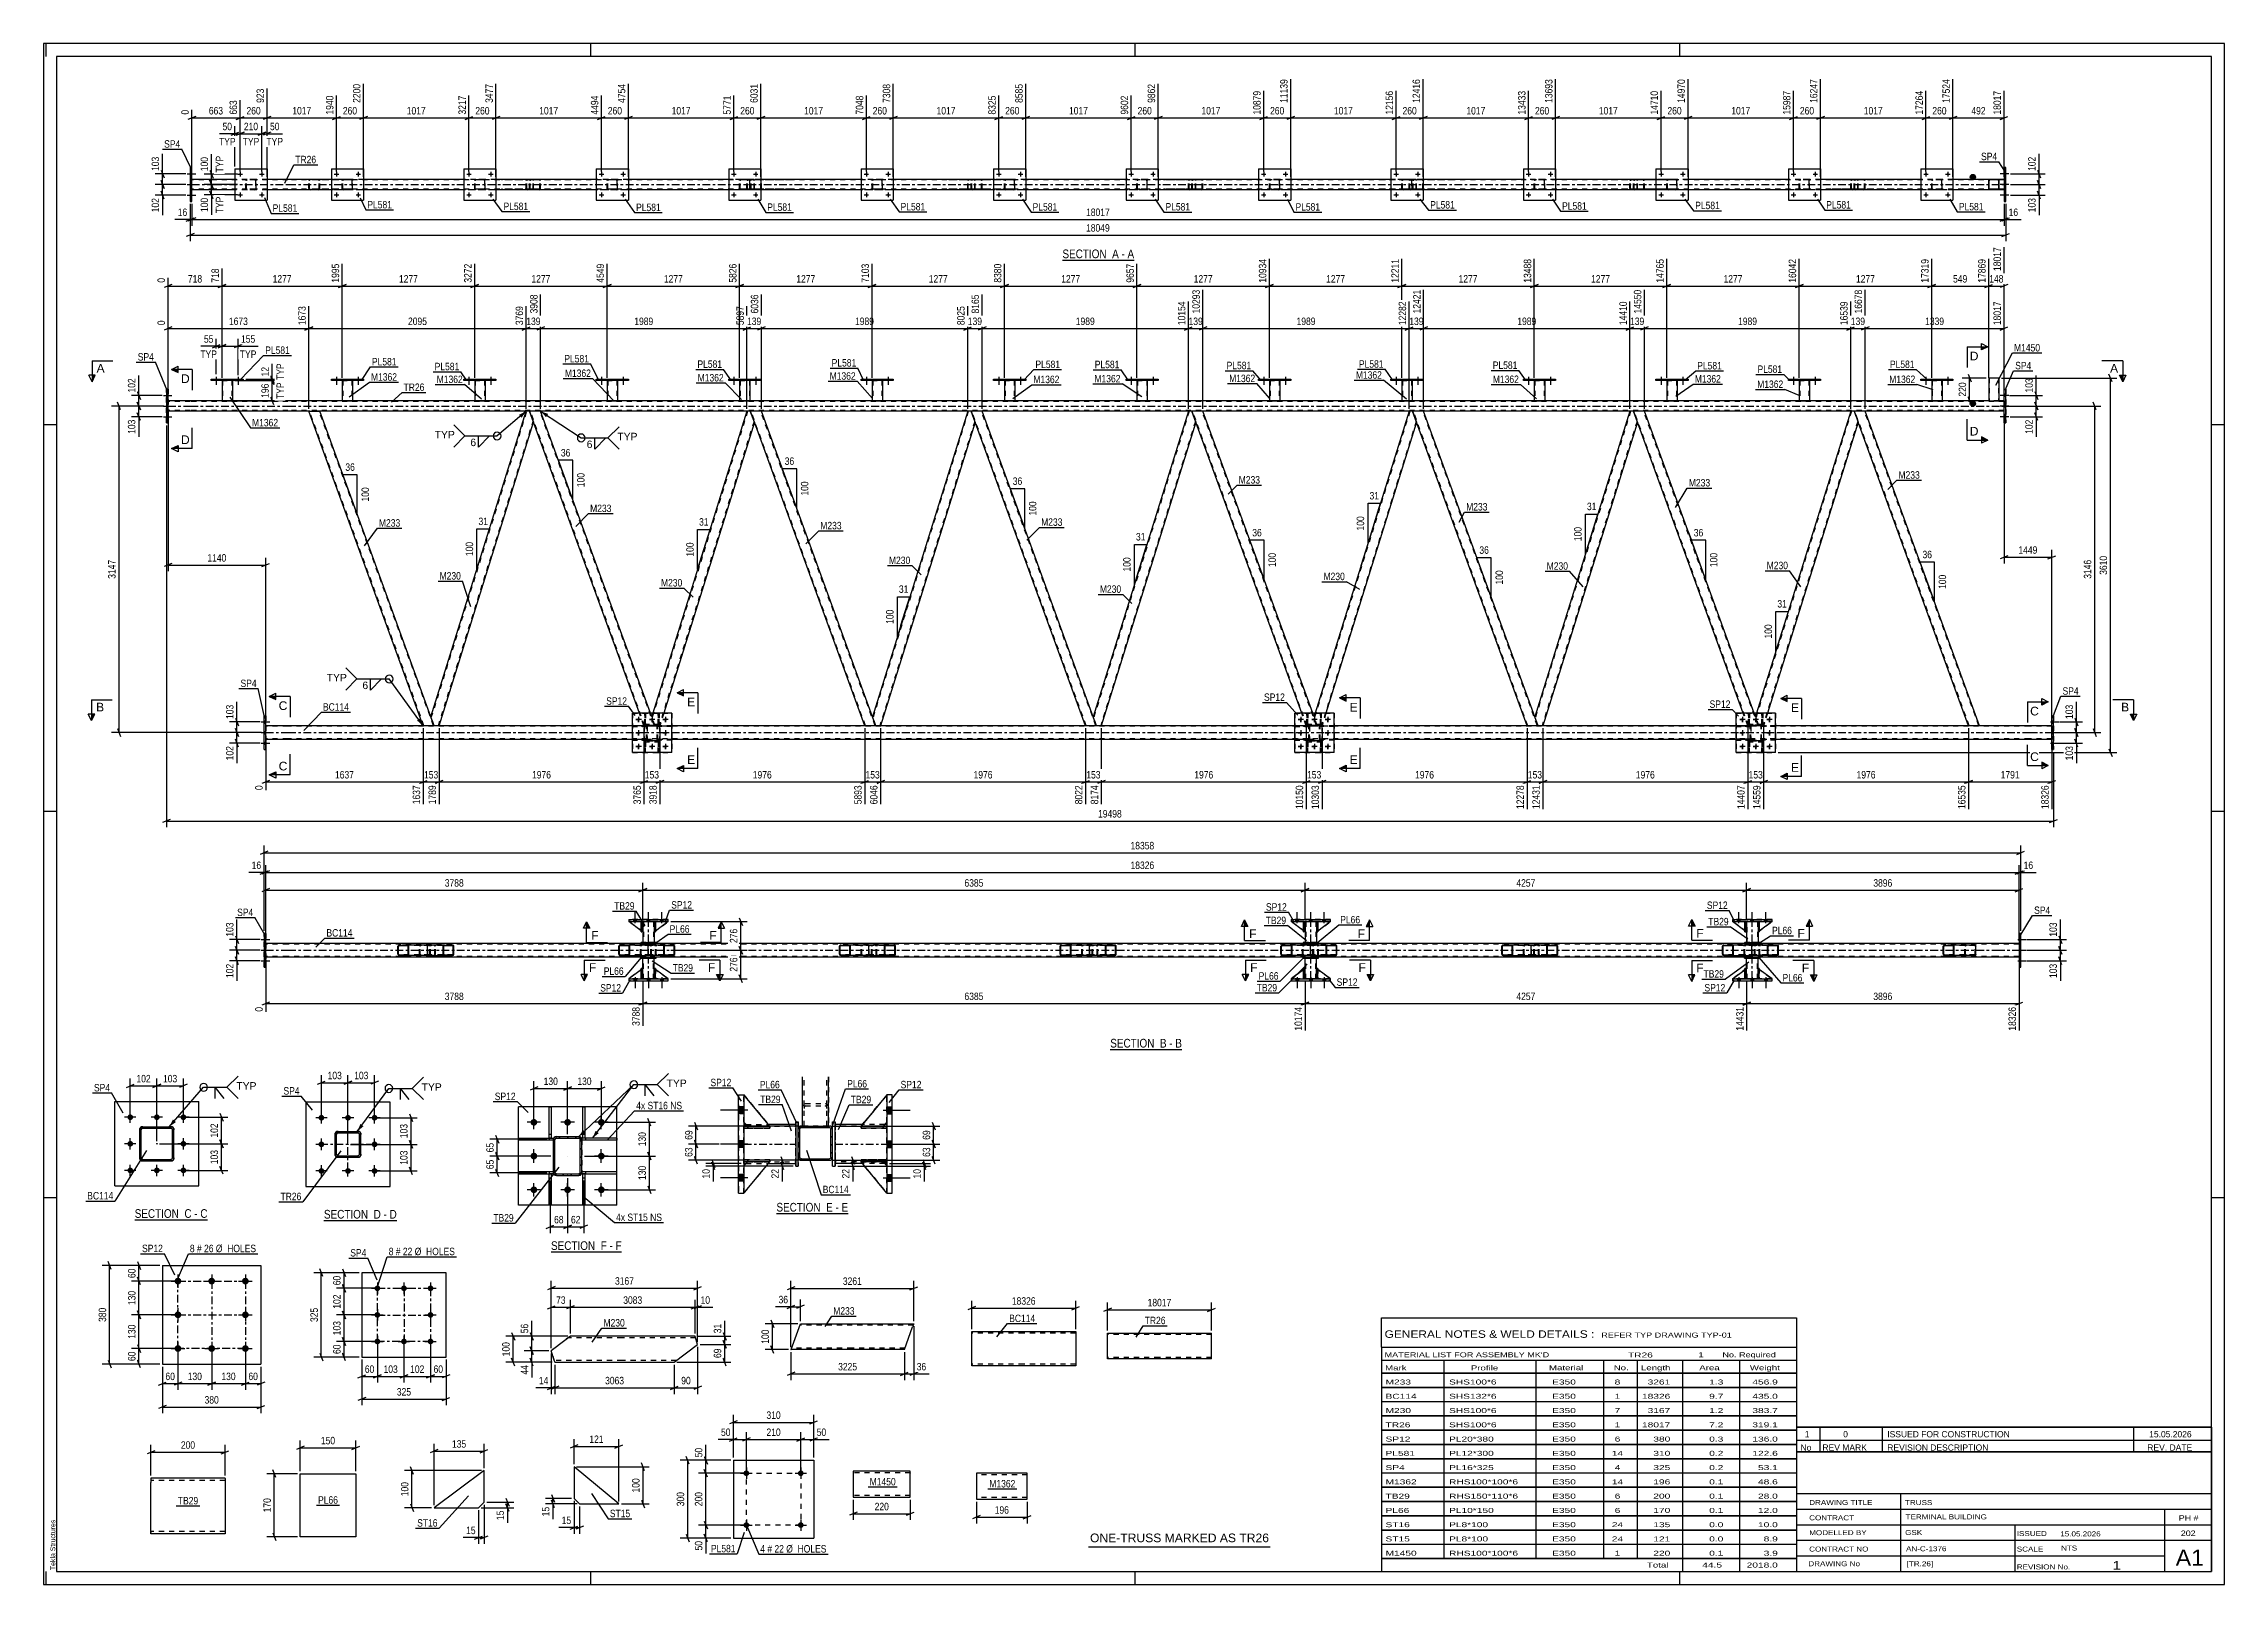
# Model space of a CAD drawing. Header units: millimetres. Extents: x 0 to 841, y 0 to 594.
import ezdxf

# ---------------------------------------------------------------- set-up
doc = ezdxf.new("R2010")
doc.units = ezdxf.units.MM
doc.linetypes.add('DXK_LINE_DOT2', pattern=[3.9198, 1.9599, -1.9599])
doc.linetypes.add('DXK_LINE_DOT3', pattern=[5.9187, 2.979, -0.9799, 0.9799, -0.9799])
doc.styles.add('Arial', font='ARIAL.TTF', dxfattribs={"height": 0.2})
doc.styles.add('Arial Narrow', font='ARIALN.TTF', dxfattribs={"height": 0.2})

# ---------------------------------------------------------------- blocks, each defined once
blk = doc.blocks.new('Unknown-389786769-18 - 18951')
at = {"color": 6, "linetype": 'Continuous'}
blk.add_line((282.61, 142.98), (310.26, 142.98), dxfattribs=at)
at = {"color": 0, "linetype": 'Continuous'}
blk.add_wipeout([(300.72, 143.73), (300.72, 147.23), (282.61, 147.23), (282.61, 143.73)], dxfattribs=at)
blk.add_wipeout([(304.32, 143.73), (304.32, 147.23), (301.77, 147.23), (301.77, 143.73)], dxfattribs=at)
at = {"color": 7, "linetype": 'Continuous', "style": 'Arial Narrow'}
blk.add_text('SECTION ', height=3.34, dxfattribs=at).set_placement((282.61, 143.73))
at = {"color": 0, "linetype": 'Continuous'}
blk.add_wipeout([(306.65, 143.73), (306.65, 147.23), (305.37, 147.23), (305.37, 143.73)], dxfattribs=at)
blk.add_wipeout([(310.26, 143.73), (310.26, 147.23), (307.7, 147.23), (307.7, 143.73)], dxfattribs=at)
at = {"color": 7, "linetype": 'Continuous', "style": 'Arial Narrow'}
for s, p in [('E', (301.77, 143.73)), ('-', (305.37, 143.73)), ('E', (307.7, 143.73))]:
    blk.add_text(s, height=3.34, dxfattribs=at).set_placement(p)
blk = doc.blocks.new('Unknown-389786769-34045 - 25525')
at = {"color": 7, "linetype": 'Continuous'}
for p, q in [((676, 51.05), (676, 5)), ((676, 51.05), (836, 51.05)), ((836, 51), (836, 5)), ((676, 35), (836, 35)), ((716.14, 35), (716.14, 5)), ((676, 29), (836, 29)), ((818, 5.05), (818, 29.05)), ((676, 23), (836, 23)), ((676, 17), (836, 17)), ((760.14, 23), (760.14, 5)), ((676, 11), (818, 11)), ((676, 5), (836, 5))]:
    blk.add_line(p, q, dxfattribs=at)
at = {"color": 7, "style": 'Arial Narrow'}
for s, height, width, p in [('CONTRACT', 1.909, 1.425378, (680.88, 24.71)), ('DRAWING TITLE', 1.9089, 1.425378, (680.88, 30.61)), ('TRUSS', 1.909, 1.425378, (717.81, 30.59)), ('TERMINAL BUILDING', 1.9089, 1.425378, (718.06, 25.07)), ('MODELLED BY', 1.9089, 1.425378, (680.88, 18.98)), ('GSK', 1.909, 1.425378, (717.88, 19.04)), ('ISSUED', 1.909, 1.425378, (760.94, 18.64)), ('15.05.2026', 1.909, 1.425378, (777.69, 18.52)), ('DRAWING No', 1.909, 1.425378, (680.56, 7)), ('CONTRACT NO', 1.9089, 1.425378, (680.88, 12.66)), ('AN-C-1376', 1.909, 1.425378, (718.23, 12.78)), ('[TR.26]', 1.909, 1.425378, (718.46, 6.99)), ('SCALE', 1.909, 1.425378, (760.94, 12.65)), ('1', 3.34, 1.5, (797.91, 5.68)), ('A1', 6.204, 1.25, (822.24, 7.2)), ('REVISION No.', 1.9089, 1.425378, (760.94, 5.77))]:
    blk.add_text(s, height=height, dxfattribs=dict(at, width=width)).set_placement(p)
at = {"color": 7, "linetype": 'Continuous', "style": 'Arial Narrow'}
for s, height, width, p in [('PH #', 2.1, 1.42538, (823.4, 24.55)), ('202', 2.1, 1.42538, (824.19, 18.65)), ('NTS', 1.909, 1.425378, (778, 13.05))]:
    blk.add_text(s, height=height, dxfattribs=dict(at, width=width)).set_placement(p)
blk = doc.blocks.new('Unknown-389786769-1133 - 25525')
at = {"color": 5, "linetype": 'Continuous'}
for p, q in [((841, 594), (0, 594)), ((0, 594), (0, 0)), ((1, 589), (1, 594)), ((836, 589), (5, 589)), ((5, 589), (5, 5)), ((211, 589), (211, 594)), ((421, 589), (421, 594)), ((631, 589), (631, 594)), ((836, 5), (836, 589)), ((841, 0), (841, 594)), ((5, 447), (0, 447)), ((841, 447), (836, 447)), ((5, 298), (0, 298)), ((841, 298), (836, 298)), ((5, 149), (0, 149)), ((841, 149), (836, 149)), ((0, 0), (841, 0)), ((1, 0), (1, 5)), ((5, 5), (836, 5)), ((211, 0), (211, 5)), ((421, 0), (421, 5)), ((631, 0), (631, 5))]:
    blk.add_line(p, q, dxfattribs=at)
at = {"color": 174, "linetype": 'Continuous', "style": 'Arial'}
blk.add_text('Tekla Structures', height=1.9102, rotation=90, dxfattribs=at).set_placement((4.5, 5.5))
blk = doc.blocks.new('Unknown-389786769-34046 - 25525')
at = {"color": 7, "linetype": 'Continuous'}
for p, q in [((516, 102.75), (676, 102.75)), ((516, 91.5), (516, 102.75)), ((676, 102.75), (676, 91.5)), ((516, 91.5), (676, 91.5)), ((516, 91.5), (516, 86.5)), ((516, 86.5), (676, 86.5)), ((516, 86.5), (516, 81.5)), ((540, 86.5), (540, 81.5)), ((575.5, 86.5), (575.5, 81.5)), ((601.5, 86.5), (601.5, 81.5)), ((614.5, 86.5), (614.5, 81.5)), ((632, 86.5), (632, 81.5)), ((654, 86.5), (654, 81.5)), ((676, 91.5), (676, 86.5)), ((676, 86.5), (676, 81.5)), ((516, 81.5), (676, 81.5)), ((516, 81.45), (516, 76.05)), ((516, 81.45), (676, 81.45)), ((516, 76.05), (676, 76.05)), ((516, 75.95), (516, 70.55)), ((516, 75.95), (676, 75.95)), ((540, 81.5), (540, 76)), ((540, 76), (540, 70.5)), ((575.5, 81.5), (575.5, 76)), ((575.5, 76), (575.5, 70.5)), ((601.5, 81.5), (601.5, 76)), ((601.5, 76), (601.5, 70.5)), ((614.5, 81.5), (614.5, 76)), ((614.5, 76), (614.5, 70.5)), ((632, 81.5), (632, 76)), ((632, 76), (632, 70.5)), ((654, 81.5), (654, 76)), ((654, 76), (654, 70.5)), ((676, 81.45), (676, 76.05)), ((676, 75.95), (676, 70.55)), ((516, 70.55), (676, 70.55)), ((516, 70.45), (516, 65.05)), ((516, 70.45), (676, 70.45)), ((540, 70.5), (540, 65)), ((575.5, 70.5), (575.5, 65)), ((601.5, 70.5), (601.5, 65)), ((614.5, 70.5), (614.5, 65)), ((632, 70.5), (632, 65)), ((654, 70.5), (654, 65)), ((676, 70.45), (676, 65.05)), ((516, 65.05), (676, 65.05)), ((516, 64.95), (516, 59.55)), ((516, 64.95), (676, 64.95)), ((516, 59.55), (676, 59.55)), ((516, 59.45), (516, 54.05)), ((516, 59.45), (676, 59.45)), ((540, 65), (540, 59.5)), ((540, 59.5), (540, 54)), ((575.5, 65), (575.5, 59.5)), ((575.5, 59.5), (575.5, 54)), ((601.5, 65), (601.5, 59.5)), ((601.5, 59.5), (601.5, 54)), ((614.5, 65), (614.5, 59.5)), ((614.5, 59.5), (614.5, 54)), ((632, 65), (632, 59.5)), ((632, 59.5), (632, 54)), ((654, 65), (654, 59.5)), ((654, 59.5), (654, 54)), ((676, 64.95), (676, 59.55)), ((676, 59.45), (676, 54.05)), ((516, 54.05), (676, 54.05)), ((516, 53.95), (516, 48.55)), ((516, 53.95), (676, 53.95)), ((540, 54), (540, 48.5)), ((575.5, 54), (575.5, 48.5)), ((601.5, 54), (601.5, 48.5)), ((614.5, 54), (614.5, 48.5)), ((632, 54), (632, 48.5)), ((654, 54), (654, 48.5)), ((676, 53.95), (676, 48.55)), ((516, 48.55), (676, 48.55)), ((516, 48.45), (516, 43.05)), ((516, 48.45), (676, 48.45)), ((516, 43.05), (676, 43.05)), ((516, 42.95), (516, 37.55)), ((516, 42.95), (676, 42.95)), ((540, 48.5), (540, 43)), ((540, 43), (540, 37.5)), ((575.5, 48.5), (575.5, 43)), ((575.5, 43), (575.5, 37.5)), ((601.5, 48.5), (601.5, 43)), ((601.5, 43), (601.5, 37.5)), ((614.5, 48.5), (614.5, 43)), ((614.5, 43), (614.5, 37.5)), ((632, 48.5), (632, 43)), ((632, 43), (632, 37.5)), ((654, 48.5), (654, 43)), ((654, 43), (654, 37.5)), ((676, 48.45), (676, 43.05)), ((676, 42.95), (676, 37.55)), ((516, 37.55), (676, 37.55)), ((516, 37.45), (516, 32.05)), ((516, 37.45), (676, 37.45)), ((540, 37.5), (540, 32)), ((575.5, 37.5), (575.5, 32)), ((601.5, 37.5), (601.5, 32)), ((614.5, 37.5), (614.5, 32)), ((632, 37.5), (632, 32)), ((654, 37.5), (654, 32)), ((676, 37.45), (676, 32.05)), ((516, 32.05), (676, 32.05)), ((516, 31.95), (516, 26.55)), ((516, 31.95), (676, 31.95)), ((516, 26.55), (676, 26.55)), ((516, 26.45), (516, 21.05)), ((516, 26.45), (676, 26.45)), ((540, 32), (540, 26.5)), ((540, 26.5), (540, 21)), ((575.5, 32), (575.5, 26.5)), ((575.5, 26.5), (575.5, 21)), ((601.5, 32), (601.5, 26.5)), ((601.5, 26.5), (601.5, 21)), ((614.5, 32), (614.5, 26.5)), ((614.5, 26.5), (614.5, 21)), ((632, 32), (632, 26.5)), ((632, 26.5), (632, 21)), ((654, 32), (654, 26.5)), ((654, 26.5), (654, 21)), ((676, 31.95), (676, 26.55)), ((676, 26.45), (676, 21.05)), ((516, 21.05), (676, 21.05)), ((516, 20.95), (516, 15.55)), ((516, 20.95), (676, 20.95)), ((540, 21), (540, 15.5)), ((575.5, 21), (575.5, 15.5)), ((601.5, 21), (601.5, 15.5)), ((614.5, 21), (614.5, 15.5)), ((632, 21), (632, 15.5)), ((654, 21), (654, 15.5)), ((676, 20.95), (676, 15.55)), ((516, 15.55), (676, 15.55)), ((516, 15.45), (516, 10.05)), ((516, 15.45), (676, 15.45)), ((516, 10.05), (676, 10.05)), ((516, 10), (676, 10)), ((516, 10), (516, 5)), ((540, 15.5), (540, 10)), ((575.5, 15.5), (575.5, 10)), ((601.5, 15.5), (601.5, 10)), ((614.5, 15.5), (614.5, 10)), ((632, 15.5), (632, 10)), ((632, 10), (632, 5)), ((654, 15.5), (654, 10)), ((654, 10), (654, 5)), ((676, 15.45), (676, 10.05)), ((676, 10), (676, 5)), ((516, 5), (676, 5))]:
    blk.add_line(p, q, dxfattribs=at)
at = {"color": 7, "style": 'Arial Narrow'}
for s, height, width, p in [('GENERAL NOTES & WELD DETAILS :', 2.8633, 1.4, (517.15, 95.06)), ('REFER TYP DRAWING TYP-01', 1.9089, 1.6, (600.7, 95.16)), ("MATERIAL LIST FOR ASSEMBLY MK'D", 1.9089, 1.6, (517.15, 87.56)), ('Mark', 1.909, 1.7, (517.34, 82.5)), ('Profile', 1.909, 1.7, (550.41, 82.5)), ('Material', 1.909, 1.7, (580.54, 82.56)), ('No.', 1.909, 1.7, (605.5, 82.56)), ('TR26', 1.909, 1.794707, (611, 87.47)), ('Length', 1.909, 1.7, (616, 82.56)), ('1', 1.91, 1.794707, (638.08, 87.56)), ('Area', 1.909, 1.7, (638.5, 82.56)), ('No. Required', 1.9089, 1.6, (647.41, 87.56)), ('Weight', 1.909, 1.7, (658, 82.56))]:
    blk.add_text(s, height=height, dxfattribs=dict(at, width=width)).set_placement(p)
at = {"color": 7, "linetype": 'Continuous', "style": 'Arial Narrow'}
for s, height, width, p in [('M233', 1.909, 1.794707, (517.5, 77.06)), ('SHS100*6', 1.909, 1.794707, (542, 77.06)), ('E350', 1.909, 1.794707, (581.74, 77.06)), ('8', 1.91, 1.794707, (605.86, 77.06)), ('3261', 1.909, 1.794707, (618.58, 77.06)), ('1.3', 1.909, 1.794707, (642.32, 77.06)), ('456.9', 1.909, 1.794707, (658.96, 77.06)), ('BC114', 1.909, 1.794707, (517.5, 71.56)), ('M230', 1.909, 1.794707, (517.5, 66.06)), ('SHS132*6', 1.909, 1.794707, (542, 71.56)), ('SHS100*6', 1.909, 1.794707, (542, 66.06)), ('E350', 1.909, 1.794707, (581.74, 71.56)), ('E350', 1.909, 1.794707, (581.74, 66.06)), ('7', 1.91, 1.794707, (605.86, 66.06)), ('1', 1.91, 1.794707, (605.86, 71.56)), ('18326', 1.909, 1.794707, (616.4, 71.56)), ('3167', 1.909, 1.794707, (618.58, 66.06)), ('9.7', 1.909, 1.794707, (642.32, 71.56)), ('1.2', 1.909, 1.794707, (642.32, 66.06)), ('435.0', 1.909, 1.794707, (658.96, 71.56)), ('383.7', 1.909, 1.794707, (658.96, 66.06)), ('TR26', 1.909, 1.794707, (517.5, 60.56)), ('SHS100*6', 1.909, 1.794707, (542, 60.56)), ('E350', 1.909, 1.794707, (581.74, 60.56)), ('1', 1.91, 1.794707, (605.86, 60.56)), ('18017', 1.909, 1.794707, (616.4, 60.56)), ('7.2', 1.909, 1.794707, (642.32, 60.56)), ('319.1', 1.909, 1.794707, (658.96, 60.56)), ('SP12', 1.909, 1.794707, (517.5, 55.06)), ('PL581', 1.909, 1.794707, (517.5, 49.56)), ('PL20*380', 1.909, 1.794707, (542, 55.06)), ('PL12*300', 1.909, 1.794707, (542, 49.56)), ('E350', 1.909, 1.794707, (581.74, 55.06)), ('E350', 1.909, 1.794707, (581.74, 49.56)), ('14', 1.909, 1.794707, (604.76, 49.56)), ('6', 1.91, 1.794707, (605.86, 55.06)), ('380', 1.909, 1.794707, (620.77, 55.06)), ('310', 1.909, 1.794707, (620.77, 49.56)), ('0.3', 1.909, 1.794707, (642.32, 55.06)), ('0.2', 1.909, 1.794707, (642.32, 49.56)), ('136.0', 1.909, 1.794707, (658.96, 55.06)), ('122.6', 1.909, 1.794707, (658.96, 49.56)), ('SP4', 1.909, 1.794707, (517.5, 44.06)), ('PL16*325', 1.909, 1.794707, (542, 44.06)), ('E350', 1.909, 1.794707, (581.74, 44.06)), ('4', 1.91, 1.794707, (605.86, 44.06)), ('325', 1.909, 1.794707, (620.77, 44.06)), ('0.2', 1.909, 1.794707, (642.32, 44.06)), ('53.1', 1.909, 1.794707, (661.14, 44.06)), ('TB29', 1.909, 1.794707, (517.5, 33.06)), ('M1362', 1.909, 1.794707, (517.5, 38.56)), ('RHS100*100*6', 1.9089, 1.794707, (542, 38.56)), ('RHS150*110*6', 1.9089, 1.794707, (542, 33.06)), ('E350', 1.909, 1.794707, (581.74, 38.56)), ('E350', 1.909, 1.794707, (581.74, 33.06)), ('14', 1.909, 1.794707, (604.76, 38.56)), ('6', 1.91, 1.794707, (605.86, 33.06)), ('200', 1.909, 1.794707, (620.77, 33.06)), ('196', 1.909, 1.794707, (620.77, 38.56)), ('0.1', 1.909, 1.794707, (642.32, 38.56)), ('0.1', 1.909, 1.794707, (642.32, 33.06)), ('48.6', 1.909, 1.794707, (661.14, 38.56)), ('28.0', 1.909, 1.794707, (661.14, 33.06)), ('PL66', 1.909, 1.794707, (517.5, 27.56)), ('PL10*150', 1.909, 1.794707, (542, 27.56)), ('E350', 1.909, 1.794707, (581.74, 27.56)), ('6', 1.91, 1.794707, (605.86, 27.56)), ('170', 1.909, 1.794707, (620.77, 27.56)), ('0.1', 1.909, 1.794707, (642.32, 27.56)), ('12.0', 1.909, 1.794707, (661.14, 27.56)), ('ST16', 1.909, 1.794707, (517.5, 22.06)), ('ST15', 1.909, 1.794707, (517.5, 16.56)), ('PL8*100', 1.909, 1.794707, (542, 22.06)), ('PL8*100', 1.909, 1.794707, (542, 16.56)), ('E350', 1.909, 1.794707, (581.74, 22.06)), ('E350', 1.909, 1.794707, (581.74, 16.56)), ('24', 1.909, 1.794707, (604.76, 22.06)), ('24', 1.909, 1.794707, (604.76, 16.56)), ('135', 1.909, 1.794707, (620.77, 22.06)), ('121', 1.909, 1.794707, (620.77, 16.56)), ('0.0', 1.909, 1.794707, (642.32, 22.06)), ('0.0', 1.909, 1.794707, (642.32, 16.56)), ('10.0', 1.909, 1.794707, (661.14, 22.06)), ('8.9', 1.909, 1.794707, (663.33, 16.56)), ('M1450', 1.909, 1.794707, (517.5, 11.06)), ('RHS100*100*6', 1.9089, 1.794707, (542, 11.06)), ('E350', 1.909, 1.794707, (581.74, 11.06)), ('1', 1.91, 1.794707, (605.86, 11.06)), ('Total', 1.909, 1.7, (618.33, 6.5)), ('220', 1.909, 1.794707, (620.77, 11.06)), ('0.1', 1.909, 1.794707, (642.32, 11.06)), ('2018.0', 1.909, 1.794707, (656.77, 6.5)), ('3.9', 1.909, 1.794707, (663.33, 11.06)), ('44.5', 1.909, 1.794707, (639.64, 6.5))]:
    blk.add_text(s, height=height, dxfattribs=dict(at, width=width)).set_placement(p)
blk = doc.blocks.new('Unknown-389786769-34048 - 25525')
at = {"color": 7, "linetype": 'Continuous'}
for p, q in [((676, 60.55), (836, 60.55)), ((836, 60.55), (676, 60.55)), ((676, 60.55), (676, 55.55)), ((685, 60.55), (685, 55.55)), ((709, 60.55), (709, 55.55)), ((806, 60.55), (806, 55.55)), ((836, 60.55), (836, 55.55)), ((676, 55.55), (836, 55.55)), ((676, 55.55), (676, 51.05)), ((676, 55.55), (836, 55.55)), ((836, 51.05), (676, 51.05)), ((685, 55.55), (685, 51.05)), ((709, 55.55), (709, 51.05)), ((806, 55.55), (806, 51.05)), ((836, 55.55), (836, 51.05))]:
    blk.add_line(p, q, dxfattribs=at)
at = {"color": 7, "linetype": 'Continuous', "style": 'Arial Narrow'}
for s, height, width, p in [('1', 2.39, 1.196471, (679.16, 56.7)), ('0', 2.39, 1.196471, (694, 56.7)), ('ISSUED FOR CONSTRUCTION', 2.3861, 1.196471, (711, 56.7)), ('15.05.2026', 2.386, 1.196471, (812, 56.7)), ('No', 2.386, 1.2, (677.54, 51.55)), ('REV MARK', 2.386, 1.2, (686, 51.55)), ('REVISION DESCRIPTION', 2.3861, 1.2, (711, 51.55)), ('REV. DATE', 2.386, 1.2, (811.28, 51.55))]:
    blk.add_text(s, height=height, dxfattribs=dict(at, width=width)).set_placement(p)
blk = doc.blocks.new('Unknown-389786769-34047 - 25525')
at = {"color": 7, "linetype": 'Continuous'}
blk.add_line((403, 14.5), (473, 14.5), dxfattribs=at)
at = {"color": 7, "style": 'Arial'}
blk.add_text('ONE-TRUSS MARKED AS TR26', height=3.3428, dxfattribs=at).set_placement((403.54, 16.25))
blk = doc.blocks.new('Unknown-389786769-11 - 2062')
at = {"color": 6, "linetype": 'Continuous'}
blk.add_line((392.91, 510.53), (420.55, 510.53), dxfattribs=at)
at = {"color": 0, "linetype": 'Continuous'}
blk.add_wipeout([(411.02, 511.28), (411.02, 514.78), (392.91, 514.78), (392.91, 511.28)], dxfattribs=at)
blk.add_wipeout([(414.62, 511.28), (414.62, 514.78), (412.07, 514.78), (412.07, 511.28)], dxfattribs=at)
at = {"color": 7, "linetype": 'Continuous', "style": 'Arial Narrow'}
blk.add_text('SECTION ', height=3.34, dxfattribs=at).set_placement((392.91, 511.28))
at = {"color": 0, "linetype": 'Continuous'}
blk.add_wipeout([(416.95, 511.28), (416.95, 514.78), (415.67, 514.78), (415.67, 511.28)], dxfattribs=at)
blk.add_wipeout([(420.55, 511.28), (420.55, 514.78), (418, 514.78), (418, 511.28)], dxfattribs=at)
at = {"color": 7, "linetype": 'Continuous', "style": 'Arial Narrow'}
for s, p in [('A', (412.07, 511.28)), ('A', (418, 511.28)), ('-', (415.67, 511.28))]:
    blk.add_text(s, height=3.34, dxfattribs=at).set_placement(p)
blk = doc.blocks.new('Unknown-389786769-12 - 3540')
at = {"color": 6, "linetype": 'Continuous'}
blk.add_line((411.35, 206.22), (438.99, 206.22), dxfattribs=at)
at = {"color": 0, "linetype": 'Continuous'}
blk.add_wipeout([(429.46, 206.97), (429.46, 210.47), (411.35, 210.47), (411.35, 206.97)], dxfattribs=at)
blk.add_wipeout([(433.06, 206.97), (433.06, 210.47), (430.51, 210.47), (430.51, 206.97)], dxfattribs=at)
at = {"color": 7, "linetype": 'Continuous', "style": 'Arial Narrow'}
blk.add_text('SECTION ', height=3.34, dxfattribs=at).set_placement((411.35, 206.97))
at = {"color": 0, "linetype": 'Continuous'}
blk.add_wipeout([(435.39, 206.97), (435.39, 210.47), (434.11, 210.47), (434.11, 206.97)], dxfattribs=at)
blk.add_wipeout([(438.99, 206.97), (438.99, 210.47), (436.44, 210.47), (436.44, 206.97)], dxfattribs=at)
at = {"color": 7, "linetype": 'Continuous', "style": 'Arial Narrow'}
for s, p in [('B', (430.51, 206.97)), ('B', (436.44, 206.97)), ('-', (434.11, 206.97))]:
    blk.add_text(s, height=3.34, dxfattribs=at).set_placement(p)
blk = doc.blocks.new('Unknown-389786769-13 - 10289')
at = {"color": 6, "linetype": 'Continuous'}
blk.add_line((108.11, 140.27), (136.18, 140.27), dxfattribs=at)
at = {"color": 0, "linetype": 'Continuous'}
blk.add_wipeout([(126.22, 141.02), (126.22, 144.52), (108.11, 144.52), (108.11, 141.02)], dxfattribs=at)
blk.add_wipeout([(130.04, 141.02), (130.04, 144.52), (127.27, 144.52), (127.27, 141.02)], dxfattribs=at)
at = {"color": 7, "linetype": 'Continuous', "style": 'Arial Narrow'}
blk.add_text('SECTION ', height=3.34, dxfattribs=at).set_placement((108.11, 141.02))
at = {"color": 0, "linetype": 'Continuous'}
blk.add_wipeout([(132.36, 141.02), (132.36, 144.52), (131.09, 144.52), (131.09, 141.02)], dxfattribs=at)
blk.add_wipeout([(136.18, 141.02), (136.18, 144.52), (133.41, 144.52), (133.41, 141.02)], dxfattribs=at)
at = {"color": 7, "linetype": 'Continuous', "style": 'Arial Narrow'}
for s, p in [('D', (127.27, 141.02)), ('D', (133.41, 141.02)), ('-', (131.09, 141.02))]:
    blk.add_text(s, height=3.34, dxfattribs=at).set_placement(p)
blk = doc.blocks.new('Unknown-389786769-14 - 10776')
at = {"color": 6, "linetype": 'Continuous'}
blk.add_line((35.13, 140.55), (63.2, 140.55), dxfattribs=at)
at = {"color": 0, "linetype": 'Continuous'}
blk.add_wipeout([(53.24, 141.3), (53.24, 144.8), (35.13, 144.8), (35.13, 141.3)], dxfattribs=at)
blk.add_wipeout([(57.06, 141.3), (57.06, 144.8), (54.29, 144.8), (54.29, 141.3)], dxfattribs=at)
at = {"color": 7, "linetype": 'Continuous', "style": 'Arial Narrow'}
blk.add_text('SECTION ', height=3.34, dxfattribs=at).set_placement((35.13, 141.3))
at = {"color": 0, "linetype": 'Continuous'}
blk.add_wipeout([(59.39, 141.3), (59.39, 144.8), (58.11, 144.8), (58.11, 141.3)], dxfattribs=at)
blk.add_wipeout([(63.2, 141.3), (63.2, 144.8), (60.44, 144.8), (60.44, 141.3)], dxfattribs=at)
at = {"color": 7, "linetype": 'Continuous', "style": 'Arial Narrow'}
for s, p in [('C', (54.29, 141.3)), ('C', (60.44, 141.3)), ('-', (58.11, 141.3))]:
    blk.add_text(s, height=3.34, dxfattribs=at).set_placement(p)
blk = doc.blocks.new('Unknown-389786769-15 - 11774')
at = {"color": 6, "linetype": 'Continuous'}
blk.add_line((195.68, 128.18), (222.9, 128.18), dxfattribs=at)
at = {"color": 0, "linetype": 'Continuous'}
blk.add_wipeout([(213.79, 128.93), (213.79, 132.43), (195.68, 132.43), (195.68, 128.93)], dxfattribs=at)
blk.add_wipeout([(217.18, 128.93), (217.18, 132.43), (214.84, 132.43), (214.84, 128.93)], dxfattribs=at)
at = {"color": 7, "linetype": 'Continuous', "style": 'Arial Narrow'}
blk.add_text('SECTION ', height=3.34, dxfattribs=at).set_placement((195.68, 128.93))
at = {"color": 0, "linetype": 'Continuous'}
blk.add_wipeout([(219.5, 128.93), (219.5, 132.43), (218.23, 132.43), (218.23, 128.93)], dxfattribs=at)
blk.add_wipeout([(222.9, 128.93), (222.9, 132.43), (220.55, 132.43), (220.55, 128.93)], dxfattribs=at)
at = {"color": 7, "linetype": 'Continuous', "style": 'Arial Narrow'}
for s, p in [('F', (214.84, 128.93)), ('-', (218.23, 128.93)), ('F', (220.55, 128.93))]:
    blk.add_text(s, height=3.34, dxfattribs=at).set_placement(p)
blk = doc.blocks.new('Part-389786769-18976 - 18951')
at = {"color": 2, "linetype": 'Continuous'}
for p, q in [((270.04, 177.26), (270.93, 177.26)), ((290.04, 177.26), (279.53, 177.26)), ((270.04, 162.26), (270.95, 162.26)), ((279.55, 162.26), (290.04, 162.26))]:
    blk.add_line(p, q, dxfattribs=at)
at = {"color": 7, "linetype": 'DXK_LINE_DOT2'}
for p, q in [((270.04, 177.26), (270.04, 177.26)), ((270.04, 177.26), (270.04, 162.26)), ((270.04, 162.26), (270.04, 177.26)), ((270.04, 177.26), (270.04, 177.26)), ((270.04, 176.66), (270.04, 176.66)), ((270.04, 176.66), (290.04, 176.66)), ((270.93, 177.26), (279.53, 177.26)), ((290.04, 162.26), (290.04, 177.26)), ((290.04, 162.26), (290.04, 177.26)), ((290.04, 177.26), (290.04, 177.26)), ((270.04, 162.86), (270.04, 162.86)), ((270.04, 162.86), (290.04, 162.86)), ((270.04, 162.26), (270.04, 162.26)), ((270.04, 162.26), (270.04, 162.26)), ((270.95, 162.26), (279.55, 162.26)), ((290.04, 162.26), (290.04, 162.26)), ((290.04, 162.26), (290.04, 162.26))]:
    blk.add_line(p, q, dxfattribs=at)
at = {"color": 7, "linetype": 'DXK_LINE_DOT3'}
blk.add_line((270.04, 169.76), (290.04, 169.76), dxfattribs=at)
blk = doc.blocks.new('Part-389786769-18955 - 18951')
at = {"color": 7, "linetype": 'DXK_LINE_DOT2'}
for p, q in [((292.64, 176.7), (292.64, 195.61)), ((293.24, 176.7), (293.24, 195.61)), ((302.04, 176.7), (302.04, 195.61)), ((302.64, 195.61), (302.64, 176.7)), ((302.64, 176.7), (292.64, 176.7))]:
    blk.add_line(p, q, dxfattribs=at)
blk = doc.blocks.new('Part-389786769-18956 - 18951')
at = {"color": 2, "linetype": 'Continuous'}
for p, q in [((292.64, 176.7), (292.64, 195.61)), ((302.64, 176.7), (302.64, 195.61))]:
    blk.add_line(p, q, dxfattribs=at)
at = {"color": 7, "linetype": 'DXK_LINE_DOT2'}
for p, q in [((293.24, 176.7), (293.24, 195.61)), ((302.04, 176.7), (302.04, 195.61)), ((292.99, 184.83), (293.38, 185.24)), ((293.38, 185.24), (293.84, 185.38)), ((293.84, 185.38), (301.44, 185.38)), ((301.44, 185.38), (301.9, 185.24)), ((301.9, 185.24), (302.29, 184.83)), ((292.64, 183.52), (292.73, 184.23)), ((302.64, 176.7), (292.64, 176.7)), ((292.73, 184.23), (292.99, 184.83)), ((293.28, 183.87), (293.24, 183.52)), ((293.41, 184.17), (293.28, 183.87)), ((293.61, 184.38), (293.41, 184.17)), ((293.84, 184.45), (293.61, 184.38)), ((293.84, 184.45), (301.44, 184.45)), ((301.67, 184.38), (301.44, 184.45)), ((301.86, 184.17), (301.67, 184.38)), ((301.99, 183.87), (301.86, 184.17)), ((302.04, 183.52), (301.99, 183.87)), ((302.29, 184.83), (302.55, 184.23)), ((302.55, 184.23), (302.64, 183.52))]:
    blk.add_line(p, q, dxfattribs=at)
blk = doc.blocks.new('Part-389786769-18973 - 18951')
at = {"color": 2, "linetype": 'Continuous'}
for p, q in [((315.74, 177.26), (305.24, 177.26)), ((325.24, 177.26), (324.35, 177.26)), ((315.73, 162.26), (305.24, 162.26)), ((325.24, 162.26), (324.33, 162.26))]:
    blk.add_line(p, q, dxfattribs=at)
at = {"color": 7, "linetype": 'DXK_LINE_DOT2'}
for p, q in [((305.24, 177.26), (305.24, 177.26)), ((305.24, 177.26), (305.24, 162.26)), ((305.24, 162.26), (305.24, 177.26)), ((305.24, 176.66), (305.24, 176.66)), ((325.24, 176.66), (305.24, 176.66)), ((324.35, 177.26), (315.74, 177.26)), ((325.24, 177.26), (325.24, 177.26)), ((325.24, 177.26), (325.24, 177.26)), ((325.24, 177.26), (325.24, 162.26)), ((325.24, 162.26), (325.24, 177.26)), ((305.24, 162.86), (305.24, 162.86)), ((325.24, 162.86), (305.24, 162.86)), ((305.24, 162.26), (305.24, 162.26)), ((324.33, 162.26), (315.73, 162.26)), ((325.24, 162.26), (325.24, 162.26)), ((325.24, 162.26), (325.24, 162.26))]:
    blk.add_line(p, q, dxfattribs=at)
at = {"color": 7, "linetype": 'DXK_LINE_DOT3'}
blk.add_line((305.24, 169.76), (325.24, 169.76), dxfattribs=at)
blk = doc.blocks.new('Part-389786769-18974 - 18951')
at = {"color": 2, "linetype": 'Continuous'}
for p, q in [((304.24, 178.26), (304.24, 178.26)), ((304.24, 178.26), (305.24, 178.26)), ((304.24, 175.5), (304.24, 178.26)), ((305.24, 178.26), (305.24, 178.26)), ((305.24, 161.26), (305.24, 178.26)), ((304.24, 161.26), (304.24, 164.7)), ((304.24, 161.26), (305.24, 161.26)), ((305.24, 161.26), (305.24, 161.26))]:
    blk.add_line(p, q, dxfattribs=at)
at = {"color": 7, "linetype": 'DXK_LINE_DOT2'}
for p, q in [((304.24, 161.26), (304.24, 178.26)), ((305.24, 178.26), (305.24, 161.26)), ((304.24, 164.7), (304.24, 175.5)), ((305.24, 161.26), (305.24, 161.26))]:
    blk.add_line(p, q, dxfattribs=at)
blk = doc.blocks.new('Part-389786769-19039 - 18951')
at = {"linetype": 'Continuous'}
h = blk.add_hatch(dxfattribs=at)
h.set_pattern_fill('', scale=0.7, style=0, pattern_type=0)
h.set_pattern_definition([(45, (292.2375, 176.7012), (-1.57154, 1.57154), [])])
h.paths.add_polyline_path([(303.04, 176.7), (292.24, 176.7), (291.78, 176.61), (291.39, 176.35), (291.13, 175.96), (291.04, 175.5), (291.04, 164.7), (291.13, 164.24), (291.39, 163.85), (291.78, 163.59), (292.24, 163.5), (303.04, 163.5), (303.5, 163.59), (303.89, 163.85), (304.15, 164.24), (304.24, 164.7), (304.24, 175.5), (304.15, 175.96), (303.89, 176.35), (303.5, 176.61)])
h.paths.add_polyline_path([(303.59, 175.73), (303.64, 175.5), (303.64, 164.7), (303.59, 164.47), (303.46, 164.28), (303.27, 164.15), (303.04, 164.1), (292.24, 164.1), (292.01, 164.15), (291.81, 164.28), (291.68, 164.47), (291.64, 164.7), (291.64, 175.5), (291.68, 175.73), (291.81, 175.93), (292.01, 176.06), (292.24, 176.1), (303.04, 176.1), (303.27, 176.06), (303.46, 175.93)])
at = {"color": 2, "linetype": 'Continuous'}
for p, q in [((292.24, 176.7), (291.78, 176.61)), ((292.24, 176.7), (292.24, 176.7)), ((292.24, 176.7), (303.04, 176.7)), ((303.04, 176.7), (303.04, 176.7)), ((303.5, 176.61), (303.04, 176.7)), ((291.13, 175.96), (291.04, 175.5)), ((291.04, 175.5), (291.04, 175.5)), ((291.04, 164.7), (291.04, 175.5)), ((291.64, 175.5), (291.68, 175.73)), ((291.64, 175.5), (291.64, 175.5)), ((291.64, 164.7), (291.64, 175.5)), ((291.68, 175.73), (291.81, 175.93)), ((291.81, 175.93), (292.01, 176.06)), ((292.01, 176.06), (292.24, 176.1)), ((292.24, 176.1), (292.24, 176.1)), ((292.24, 176.1), (303.04, 176.1)), ((303.04, 176.1), (303.04, 176.1)), ((303.04, 176.1), (303.27, 176.06)), ((303.27, 176.06), (303.46, 175.93)), ((303.46, 175.93), (303.59, 175.73)), ((303.59, 175.73), (303.64, 175.5)), ((303.64, 175.5), (303.64, 175.5)), ((303.64, 164.7), (303.64, 175.5)), ((304.24, 175.5), (304.15, 175.96)), ((304.24, 175.5), (304.24, 175.5)), ((304.24, 164.7), (304.24, 175.5)), ((291.04, 164.7), (291.04, 164.7)), ((291.04, 164.7), (291.13, 164.24)), ((291.64, 164.7), (291.64, 164.7)), ((291.68, 164.47), (291.64, 164.7)), ((291.81, 164.28), (291.68, 164.47)), ((291.78, 163.59), (292.24, 163.5)), ((292.01, 164.15), (291.81, 164.28)), ((292.24, 164.1), (292.01, 164.15)), ((292.24, 164.1), (292.24, 164.1)), ((292.24, 164.1), (303.04, 164.1)), ((292.24, 163.5), (292.24, 163.5)), ((292.24, 163.5), (303.04, 163.5)), ((303.27, 164.15), (303.04, 164.1)), ((303.04, 164.1), (303.04, 164.1)), ((303.04, 163.5), (303.5, 163.59)), ((303.04, 163.5), (303.04, 163.5)), ((303.46, 164.28), (303.27, 164.15)), ((303.59, 164.47), (303.46, 164.28)), ((303.64, 164.7), (303.59, 164.47)), ((303.64, 164.7), (303.64, 164.7)), ((304.15, 164.24), (304.24, 164.7)), ((304.24, 164.7), (304.24, 164.7))]:
    blk.add_line(p, q, dxfattribs=at)
for centre, start, end in [((292.24, 175.5), 112.5, 157.5), ((303.04, 175.5), 22.5, 67.5), ((292.24, 164.7), 202.5, 247.5), ((303.04, 164.7), 292.5, 337.5)]:
    blk.add_arc(centre, 1.2, start, end, dxfattribs=at)
blk = doc.blocks.new('Part-389786769-18975 - 18951')
at = {"color": 2, "linetype": 'Continuous'}
for p, q in [((290.04, 178.26), (290.04, 178.26)), ((290.04, 178.26), (290.04, 161.26)), ((290.04, 178.26), (291.04, 178.26)), ((291.04, 178.26), (291.04, 178.26)), ((291.04, 175.5), (291.04, 178.26)), ((290.04, 161.26), (290.04, 161.26)), ((290.04, 161.26), (291.04, 161.26)), ((291.04, 161.26), (291.04, 164.7)), ((291.04, 161.26), (291.04, 161.26))]:
    blk.add_line(p, q, dxfattribs=at)
at = {"color": 7, "linetype": 'DXK_LINE_DOT2'}
for p, q in [((290.04, 161.26), (290.04, 178.26)), ((291.04, 178.26), (291.04, 161.26)), ((291.04, 164.7), (291.04, 175.5)), ((290.04, 161.26), (290.04, 161.26))]:
    blk.add_line(p, q, dxfattribs=at)
blk = doc.blocks.new('Part-389786769-18977 - 18951')
at = {"color": 2, "linetype": 'Continuous'}
for p, q in [((315.24, 162.85), (315.24, 162.85)), ((323.74, 162.85), (315.24, 162.85)), ((325.24, 150.76), (315.24, 162.85)), ((323.74, 162.85), (323.74, 162.85)), ((323.74, 162.85), (325.24, 161.35))]:
    blk.add_line(p, q, dxfattribs=at)
at = {"color": 7, "linetype": 'DXK_LINE_DOT2'}
for p, q in [((315.24, 162.85), (323.74, 162.85)), ((325.24, 150.76), (315.24, 162.85)), ((323.74, 162.85), (325.24, 161.35)), ((325.24, 161.35), (325.24, 150.76))]:
    blk.add_line(p, q, dxfattribs=at)
blk = doc.blocks.new('Part-389786769-18978 - 18951')
at = {"color": 7, "linetype": 'DXK_LINE_DOT2'}
for p, q in [((315.24, 162.85), (323.74, 162.85)), ((325.24, 150.76), (315.24, 162.85)), ((315.24, 162.85), (315.24, 162.85)), ((323.74, 162.85), (315.24, 162.85)), ((315.24, 162.85), (325.24, 150.76)), ((323.74, 162.85), (325.24, 161.35)), ((323.74, 162.85), (323.74, 162.85)), ((325.24, 161.35), (323.74, 162.85)), ((325.24, 161.35), (325.24, 150.76))]:
    blk.add_line(p, q, dxfattribs=at)
blk = doc.blocks.new('Part-389786769-18979 - 18951')
at = {"color": 2, "linetype": 'Continuous'}
for p, q in [((325.24, 188.76), (315.24, 176.65)), ((325.24, 188.76), (325.24, 188.76)), ((316.06, 176.65), (315.24, 176.65)), ((315.24, 176.65), (315.24, 176.65)), ((323.75, 176.66), (325.24, 178.15))]:
    blk.add_line(p, q, dxfattribs=at)
at = {"color": 7, "linetype": 'DXK_LINE_DOT2'}
for p, q in [((315.24, 176.65), (325.24, 188.76)), ((325.24, 178.15), (325.24, 188.76)), ((323.74, 176.65), (315.24, 176.65)), ((323.74, 176.65), (316.06, 176.65)), ((323.74, 176.65), (325.24, 178.15)), ((323.74, 176.65), (323.75, 176.66)), ((323.74, 176.65), (323.74, 176.65))]:
    blk.add_line(p, q, dxfattribs=at)
blk = doc.blocks.new('Part-389786769-18980 - 18951')
at = {"color": 7, "linetype": 'DXK_LINE_DOT2'}
for p, q in [((325.24, 188.76), (315.24, 176.65)), ((315.24, 176.65), (325.24, 188.76)), ((325.24, 178.15), (325.24, 188.76)), ((315.24, 176.65), (323.74, 176.65)), ((315.24, 176.65), (315.24, 176.65)), ((323.74, 176.65), (315.24, 176.65)), ((323.74, 176.65), (325.24, 178.15)), ((323.74, 176.65), (325.24, 178.15)), ((323.74, 176.65), (323.74, 176.65))]:
    blk.add_line(p, q, dxfattribs=at)
blk = doc.blocks.new('Bolt-389786769-19045 - 18951')
at = {"linetype": 'Continuous'}
for points in [[(270.04, 181.46), (270.04, 184.06), (268.04, 184.06), (268.04, 181.46)], [(270.04, 181.46), (270.04, 184.06), (268.04, 184.06), (268.04, 181.46)], [(270.04, 181.46), (270.04, 184.06), (268.04, 184.06), (268.04, 181.46)], [(270.04, 168.46), (270.04, 171.06), (268.04, 171.06), (268.04, 168.46)], [(270.04, 168.46), (270.04, 171.06), (268.04, 171.06), (268.04, 168.46)], [(270.04, 155.46), (270.04, 158.06), (268.04, 158.06), (268.04, 155.46)], [(270.04, 155.46), (270.04, 158.06), (268.04, 158.06), (268.04, 155.46)], [(270.04, 155.46), (270.04, 158.06), (268.04, 158.06), (268.04, 155.46)]]:
    blk.add_hatch(color=1, dxfattribs=at).paths.add_polyline_path(points)
at = {"color": 1, "linetype": 'Continuous'}
for p, q in [((271.54, 182.76), (261.04, 182.76)), ((271.54, 182.76), (261.04, 182.76)), ((271.54, 182.76), (261.04, 182.76)), ((270.04, 184.06), (268.04, 184.06)), ((270.04, 184.06), (268.04, 184.06)), ((270.04, 184.06), (268.04, 184.06)), ((270.04, 181.46), (268.04, 181.46)), ((270.04, 181.46), (268.04, 181.46)), ((270.04, 181.46), (268.04, 181.46)), ((271.54, 169.76), (261.04, 169.76)), ((271.54, 169.76), (261.04, 169.76)), ((270.04, 171.06), (268.04, 171.06)), ((270.04, 171.06), (268.04, 171.06)), ((270.04, 168.46), (268.04, 168.46)), ((270.04, 168.46), (268.04, 168.46)), ((271.54, 156.76), (261.04, 156.76)), ((271.54, 156.76), (261.04, 156.76)), ((271.54, 156.76), (261.04, 156.76)), ((270.04, 158.06), (268.04, 158.06)), ((270.04, 158.06), (268.04, 158.06)), ((270.04, 158.06), (268.04, 158.06)), ((270.04, 155.46), (268.04, 155.46)), ((270.04, 155.46), (268.04, 155.46)), ((270.04, 155.46), (268.04, 155.46))]:
    blk.add_line(p, q, dxfattribs=at)
blk = doc.blocks.new('Part-389786769-18981 - 18951')
at = {"color": 2, "linetype": 'Continuous'}
for p, q in [((315.24, 163.66), (325.24, 163.66)), ((315.24, 163.66), (315.24, 162.86)), ((325.24, 162.86), (315.24, 162.86)), ((325.24, 163.66), (325.24, 163.66)), ((325.24, 163.66), (325.24, 162.86)), ((325.24, 162.86), (325.24, 162.86))]:
    blk.add_line(p, q, dxfattribs=at)
at = {"color": 7, "linetype": 'DXK_LINE_DOT2'}
for p, q in [((323.74, 163.66), (315.24, 163.66)), ((315.24, 162.86), (323.74, 162.86)), ((325.24, 163.66), (323.74, 163.66)), ((323.74, 163.66), (323.74, 162.86)), ((323.74, 162.86), (325.24, 162.86)), ((325.24, 163.66), (325.24, 162.86))]:
    blk.add_line(p, q, dxfattribs=at)
blk = doc.blocks.new('Bolt-389786769-19046 - 18951')
at = {"linetype": 'Continuous'}
for points in [[(327.24, 181.46), (327.24, 184.06), (325.24, 184.06), (325.24, 181.46)], [(327.24, 181.46), (327.24, 184.06), (325.24, 184.06), (325.24, 181.46)], [(327.24, 181.46), (327.24, 184.06), (325.24, 184.06), (325.24, 181.46)], [(327.24, 168.46), (327.24, 171.06), (325.24, 171.06), (325.24, 168.46)], [(327.24, 168.46), (327.24, 171.06), (325.24, 171.06), (325.24, 168.46)], [(327.24, 155.46), (327.24, 158.06), (325.24, 158.06), (325.24, 155.46)], [(327.24, 155.46), (327.24, 158.06), (325.24, 158.06), (325.24, 155.46)], [(327.24, 155.46), (327.24, 158.06), (325.24, 158.06), (325.24, 155.46)]]:
    blk.add_hatch(color=1, dxfattribs=at).paths.add_polyline_path(points)
at = {"color": 1, "linetype": 'Continuous'}
for p, q in [((323.74, 182.76), (334.24, 182.76)), ((323.74, 182.76), (334.24, 182.76)), ((323.74, 182.76), (334.24, 182.76)), ((325.24, 184.06), (327.24, 184.06)), ((325.24, 184.06), (327.24, 184.06)), ((325.24, 184.06), (327.24, 184.06)), ((325.24, 181.46), (327.24, 181.46)), ((325.24, 181.46), (327.24, 181.46)), ((325.24, 181.46), (327.24, 181.46)), ((323.74, 169.76), (334.24, 169.76)), ((323.74, 169.76), (334.24, 169.76)), ((325.24, 171.06), (327.24, 171.06)), ((325.24, 171.06), (327.24, 171.06)), ((325.24, 168.46), (327.24, 168.46)), ((325.24, 168.46), (327.24, 168.46)), ((323.74, 156.76), (334.24, 156.76)), ((323.74, 156.76), (334.24, 156.76)), ((323.74, 156.76), (334.24, 156.76)), ((325.24, 158.06), (327.24, 158.06)), ((325.24, 158.06), (327.24, 158.06)), ((325.24, 158.06), (327.24, 158.06)), ((325.24, 155.46), (327.24, 155.46)), ((325.24, 155.46), (327.24, 155.46)), ((325.24, 155.46), (327.24, 155.46))]:
    blk.add_line(p, q, dxfattribs=at)
blk = doc.blocks.new('Part-389786769-18982 - 18951')
at = {"color": 2, "linetype": 'Continuous'}
for p, q in [((315.25, 176.66), (315.24, 176.66)), ((315.24, 176.66), (315.24, 175.86)), ((325.24, 176.66), (316.06, 176.66)), ((325.24, 176.66), (325.24, 176.66)), ((325.24, 176.66), (325.24, 175.86)), ((325.24, 175.86), (315.24, 175.86)), ((325.24, 175.86), (325.24, 175.86))]:
    blk.add_line(p, q, dxfattribs=at)
at = {"color": 7, "linetype": 'DXK_LINE_DOT2'}
for p, q in [((316.06, 176.66), (315.25, 176.66)), ((323.74, 176.66), (315.25, 176.66)), ((325.24, 176.66), (323.74, 176.66)), ((323.74, 176.66), (323.74, 175.86)), ((325.24, 176.66), (325.24, 175.86)), ((315.24, 175.86), (323.74, 175.86)), ((323.74, 175.86), (325.24, 175.86))]:
    blk.add_line(p, q, dxfattribs=at)
blk = doc.blocks.new('Part-389786769-18983 - 18951')
at = {"color": 7, "linetype": 'DXK_LINE_DOT2'}
for p, q in [((315.24, 162.86), (315.24, 163.66)), ((315.24, 163.66), (323.74, 163.66)), ((325.24, 163.66), (315.24, 163.66)), ((323.74, 162.86), (315.24, 162.86)), ((315.24, 162.86), (325.24, 162.86)), ((323.74, 162.86), (323.74, 163.66)), ((323.74, 163.66), (325.24, 163.66)), ((325.24, 162.86), (323.74, 162.86)), ((325.24, 162.86), (325.24, 163.66)), ((325.24, 162.86), (325.24, 163.66)), ((325.24, 163.66), (325.24, 163.66)), ((325.24, 162.86), (325.24, 162.86))]:
    blk.add_line(p, q, dxfattribs=at)
blk = doc.blocks.new('Part-389786769-18984 - 18951')
at = {"color": 7, "linetype": 'DXK_LINE_DOT2'}
for p, q in [((315.24, 175.86), (315.24, 176.66)), ((315.24, 176.66), (323.74, 176.66)), ((325.24, 176.66), (315.24, 176.66)), ((323.74, 175.86), (323.74, 176.66)), ((323.74, 176.66), (325.24, 176.66)), ((325.24, 175.86), (325.24, 176.66)), ((325.24, 175.86), (325.24, 176.66)), ((325.24, 176.66), (325.24, 176.66)), ((323.74, 175.86), (315.24, 175.86)), ((315.24, 175.86), (325.24, 175.86)), ((325.24, 175.86), (323.74, 175.86)), ((325.24, 175.86), (325.24, 175.86))]:
    blk.add_line(p, q, dxfattribs=at)
blk = doc.blocks.new('Part-389786769-18985 - 18951')
at = {"color": 2, "linetype": 'Continuous'}
for p, q in [((271.54, 162.85), (270.04, 161.35)), ((270.04, 150.76), (280.04, 162.85)), ((280.04, 162.85), (271.54, 162.85)), ((271.54, 162.85), (271.54, 162.85)), ((280.04, 162.85), (280.04, 162.85))]:
    blk.add_line(p, q, dxfattribs=at)
at = {"color": 7, "linetype": 'DXK_LINE_DOT2'}
for p, q in [((270.04, 161.35), (271.54, 162.85)), ((270.04, 150.76), (280.04, 162.85)), ((270.04, 161.35), (270.04, 150.76)), ((271.54, 162.85), (280.04, 162.85))]:
    blk.add_line(p, q, dxfattribs=at)
blk = doc.blocks.new('Part-389786769-18986 - 18951')
at = {"color": 7, "linetype": 'DXK_LINE_DOT2'}
for p, q in [((271.54, 162.85), (270.04, 161.35)), ((270.04, 150.76), (280.04, 162.85)), ((270.04, 161.35), (271.54, 162.85)), ((270.04, 150.76), (280.04, 162.85)), ((270.04, 161.35), (270.04, 150.76)), ((280.04, 162.85), (271.54, 162.85)), ((271.54, 162.85), (271.54, 162.85)), ((271.54, 162.85), (280.04, 162.85)), ((280.04, 162.85), (280.04, 162.85))]:
    blk.add_line(p, q, dxfattribs=at)
blk = doc.blocks.new('Part-389786769-18987 - 18951')
at = {"color": 2, "linetype": 'Continuous'}
for p, q in [((270.04, 188.76), (270.04, 188.76)), ((280.04, 176.65), (270.04, 188.76)), ((271.53, 176.66), (270.04, 178.15)), ((279.21, 176.65), (280.04, 176.65)), ((280.04, 176.65), (280.04, 176.65))]:
    blk.add_line(p, q, dxfattribs=at)
at = {"color": 7, "linetype": 'DXK_LINE_DOT2'}
for p, q in [((270.04, 188.76), (280.04, 176.65)), ((270.04, 178.15), (270.04, 188.76)), ((270.04, 188.76), (270.04, 188.76)), ((271.54, 176.65), (270.04, 178.15)), ((271.54, 176.65), (271.53, 176.66)), ((280.04, 176.65), (271.54, 176.65)), ((271.54, 176.65), (271.54, 176.65)), ((271.54, 176.65), (279.21, 176.65))]:
    blk.add_line(p, q, dxfattribs=at)
blk = doc.blocks.new('Part-389786769-18988 - 18951')
at = {"color": 7, "linetype": 'DXK_LINE_DOT2'}
for p, q in [((270.04, 178.15), (270.04, 188.76)), ((270.04, 188.76), (280.04, 176.65)), ((270.04, 188.76), (280.04, 176.65)), ((271.54, 176.65), (270.04, 178.15)), ((270.04, 178.15), (271.54, 176.65)), ((280.04, 176.65), (271.54, 176.65)), ((271.54, 176.65), (271.54, 176.65)), ((271.54, 176.65), (280.04, 176.65)), ((280.04, 176.65), (280.04, 176.65))]:
    blk.add_line(p, q, dxfattribs=at)
blk = doc.blocks.new('Part-389786769-18989 - 18951')
at = {"color": 2, "linetype": 'Continuous'}
for p, q in [((270.04, 162.86), (270.04, 163.66)), ((270.04, 163.66), (280.04, 163.66)), ((270.04, 163.66), (270.04, 163.66)), ((280.04, 162.86), (270.04, 162.86)), ((270.04, 162.86), (270.04, 162.86)), ((280.04, 162.86), (280.04, 163.66))]:
    blk.add_line(p, q, dxfattribs=at)
at = {"color": 7, "linetype": 'DXK_LINE_DOT2'}
for p, q in [((270.04, 162.86), (270.04, 163.66)), ((271.54, 163.66), (270.04, 163.66)), ((270.04, 162.86), (271.54, 162.86)), ((271.54, 162.86), (271.54, 163.66)), ((280.04, 163.66), (271.54, 163.66)), ((271.54, 162.86), (280.04, 162.86))]:
    blk.add_line(p, q, dxfattribs=at)
blk = doc.blocks.new('Part-389786769-18990 - 18951')
at = {"color": 2, "linetype": 'Continuous'}
for p, q in [((270.04, 175.86), (270.04, 176.66)), ((270.04, 176.66), (279.21, 176.66)), ((270.04, 176.66), (270.04, 176.66)), ((280.04, 176.66), (280.03, 176.66)), ((280.04, 175.86), (280.04, 176.66)), ((280.04, 175.86), (270.04, 175.86)), ((270.04, 175.86), (270.04, 175.86))]:
    blk.add_line(p, q, dxfattribs=at)
at = {"color": 7, "linetype": 'DXK_LINE_DOT2'}
for p, q in [((270.04, 175.86), (270.04, 176.66)), ((271.54, 176.66), (270.04, 176.66)), ((271.54, 175.86), (271.54, 176.66)), ((271.54, 176.66), (280.03, 176.66)), ((279.21, 176.66), (280.03, 176.66)), ((270.04, 175.86), (271.54, 175.86)), ((271.54, 175.86), (280.04, 175.86))]:
    blk.add_line(p, q, dxfattribs=at)
blk = doc.blocks.new('Part-389786769-18991 - 18951')
at = {"color": 7, "linetype": 'DXK_LINE_DOT2'}
for p, q in [((270.04, 163.66), (271.54, 163.66)), ((280.04, 163.66), (270.04, 163.66)), ((270.04, 163.66), (270.04, 163.66)), ((270.04, 163.66), (270.04, 162.86)), ((270.04, 163.66), (270.04, 162.86)), ((271.54, 162.86), (270.04, 162.86)), ((270.04, 162.86), (280.04, 162.86)), ((270.04, 162.86), (270.04, 162.86)), ((271.54, 163.66), (280.04, 163.66)), ((271.54, 163.66), (271.54, 162.86)), ((280.04, 162.86), (271.54, 162.86)), ((280.04, 163.66), (280.04, 162.86))]:
    blk.add_line(p, q, dxfattribs=at)
blk = doc.blocks.new('Part-389786769-18992 - 18951')
at = {"color": 7, "linetype": 'DXK_LINE_DOT2'}
for p, q in [((270.04, 176.66), (271.54, 176.66)), ((279.38, 176.66), (270.04, 176.66)), ((270.04, 176.66), (270.04, 176.66)), ((270.04, 176.66), (270.04, 175.86)), ((270.04, 176.66), (270.04, 175.86)), ((271.54, 176.66), (280.04, 176.66)), ((271.54, 176.66), (271.54, 175.86)), ((280.04, 176.66), (280.04, 175.86)), ((271.54, 175.86), (270.04, 175.86)), ((270.04, 175.86), (280.04, 175.86)), ((270.04, 175.86), (270.04, 175.86)), ((280.04, 175.86), (271.54, 175.86))]:
    blk.add_line(p, q, dxfattribs=at)
blk = doc.blocks.new('Part-389786769-18993 - 18951')
at = {"color": 2, "linetype": 'Continuous'}
for p, q in [((268.04, 188.76), (268.04, 188.76)), ((268.04, 188.76), (270.04, 188.76)), ((268.04, 150.76), (268.04, 188.76)), ((270.04, 188.76), (270.04, 150.76)), ((268.04, 150.76), (268.04, 150.76)), ((268.04, 150.76), (270.04, 150.76))]:
    blk.add_line(p, q, dxfattribs=at)
at = {"color": 7, "linetype": 'DXK_LINE_DOT2'}
for p, q in [((268.04, 188.76), (268.04, 150.76)), ((270.04, 188.76), (270.04, 188.76)), ((270.04, 150.76), (270.04, 188.76)), ((270.04, 150.76), (270.04, 150.76))]:
    blk.add_line(p, q, dxfattribs=at)
blk = doc.blocks.new('Part-389786769-18994 - 18951')
at = {"color": 2, "linetype": 'Continuous'}
for p, q in [((327.24, 188.76), (325.24, 188.76)), ((325.24, 188.76), (325.24, 150.76)), ((327.24, 150.76), (327.24, 188.76)), ((325.24, 150.76), (327.24, 150.76))]:
    blk.add_line(p, q, dxfattribs=at)
at = {"color": 7, "linetype": 'DXK_LINE_DOT2'}
for p, q in [((325.24, 150.76), (325.24, 188.76)), ((327.24, 150.76), (327.24, 188.76))]:
    blk.add_line(p, q, dxfattribs=at)
blk = doc.blocks.new('Part-389786769-33239 - 33238')
at = {"color": 2, "linetype": 'Continuous'}
for p, q in [((312.24, 43.61), (312.24, 33.7)), ((334.24, 43.61), (312.24, 43.61)), ((334.24, 34.81), (334.24, 43.61)), ((312.24, 33.7), (312.24, 33.61)), ((334.24, 33.61), (334.24, 34.81)), ((312.24, 33.61), (334.24, 33.61))]:
    blk.add_line(p, q, dxfattribs=at)
at = {"color": 7, "linetype": 'DXK_LINE_DOT2'}
for p, q in [((334.24, 43.01), (312.24, 43.01)), ((334.24, 43.01), (334.24, 42.97)), ((334.24, 42.97), (334.24, 43.01)), ((334.24, 42.87), (334.24, 42.97)), ((334.24, 42.97), (334.24, 42.87)), ((312.24, 34.21), (312.24, 34.26)), ((334.24, 34.21), (312.24, 34.21)), ((334.24, 34.26), (334.24, 34.58)), ((334.24, 34.21), (334.24, 34.26))]:
    blk.add_line(p, q, dxfattribs=at)
blk = doc.blocks.new('Bolt-389786769-26000 - 2062')
at = {"linetype": 'Continuous'}
for points in [[(76.22, 535.68, -1), (75.34, 535.68, -1)], [(84.62, 535.68, -1), (83.74, 535.68, -1)]]:
    blk.add_hatch(color=1, dxfattribs=at).paths.add_polyline_path(points)
at = {"color": 1, "linetype": 'Continuous'}
for p, q in [((74.9, 535.68), (76.66, 535.68)), ((75.78, 536.56), (75.78, 534.8)), ((83.3, 535.68), (85.06, 535.68)), ((84.18, 536.56), (84.18, 534.8))]:
    blk.add_line(p, q, dxfattribs=at)
blk = doc.blocks.new('Part-389786769-25979 - 2062')
at = {"color": 7, "linetype": 'DXK_LINE_DOT2'}
for p, q in [((370.56, 541.2), (370.6, 541.39)), ((370.6, 541.39), (370.56, 541.2)), ((370.56, 538.16), (370.56, 541.2)), ((370.8, 541.2), (370.82, 541.3)), ((370.8, 538.16), (370.8, 541.2)), ((370.82, 541.3), (370.87, 541.37)), ((370.86, 541.65), (371.04, 541.68)), ((371.04, 541.68), (370.86, 541.65)), ((370.87, 541.37), (370.95, 541.42)), ((370.95, 541.42), (371.04, 541.44)), ((374.08, 541.68), (371.04, 541.68)), ((374.08, 541.44), (371.04, 541.44)), ((374.08, 541.68), (374.26, 541.65)), ((374.26, 541.65), (374.08, 541.68)), ((374.08, 541.44), (374.17, 541.42)), ((374.17, 541.42), (374.25, 541.37)), ((374.25, 541.37), (374.3, 541.3)), ((374.3, 541.3), (374.32, 541.2)), ((374.32, 541.2), (374.32, 538.16)), ((374.52, 541.39), (374.56, 541.2)), ((374.56, 541.2), (374.52, 541.39)), ((374.56, 538.16), (374.56, 541.2)), ((370.6, 537.98), (370.56, 538.16)), ((370.56, 538.16), (370.6, 537.98)), ((370.82, 538.07), (370.8, 538.16)), ((370.87, 537.99), (370.82, 538.07)), ((371.04, 537.68), (370.86, 537.72)), ((370.86, 537.72), (371.04, 537.68)), ((370.95, 537.94), (370.87, 537.99)), ((371.04, 537.92), (370.95, 537.94)), ((374.08, 537.92), (371.04, 537.92)), ((374.08, 537.68), (371.04, 537.68)), ((374.17, 537.94), (374.08, 537.92)), ((374.26, 537.72), (374.08, 537.68)), ((374.08, 537.68), (374.26, 537.72)), ((374.25, 537.99), (374.17, 537.94)), ((374.3, 538.07), (374.25, 537.99)), ((374.32, 538.16), (374.3, 538.07)), ((374.56, 538.16), (374.52, 537.98)), ((374.52, 537.98), (374.56, 538.16))]:
    blk.add_line(p, q, dxfattribs=at)
at = {"color": 7, "linetype": 'DXK_LINE_DOT3'}
blk.add_line((372.56, 539.68), (372.56, 539.68), dxfattribs=at)
at = {"color": 7, "linetype": 'DXK_LINE_DOT2'}
for centre, start, end in [((371.04, 541.2), 112.49999, 157.49999), ((371.04, 541.2), 112.49999, 157.49999), ((374.08, 541.2), 22.49999, 67.49999), ((374.08, 541.2), 22.49999, 67.49999), ((371.04, 538.16), 202.49999, 247.49999), ((371.04, 538.16), 202.49999, 247.49999), ((374.08, 538.16), 292.49999, 337.49999), ((374.08, 538.16), 292.49999, 337.49999)]:
    blk.add_arc(centre, 0.48, start, end, dxfattribs=at)
blk = doc.blocks.new('Part-389786769-2152 - 2062')
at = {"color": 7, "linetype": 'DXK_LINE_DOT2'}
for p, q in [((527.99, 541.39), (527.95, 541.2)), ((527.95, 538.16), (527.95, 541.2)), ((528.2, 541.2), (528.22, 541.3)), ((528.2, 538.16), (528.2, 541.2)), ((528.22, 541.3), (528.28, 541.37)), ((528.46, 541.68), (528.26, 541.65)), ((528.28, 541.37), (528.36, 541.42)), ((528.36, 541.42), (528.46, 541.44)), ((543.45, 541.68), (528.46, 541.68)), ((543.45, 541.44), (528.46, 541.44)), ((531.89, 541.65), (531.69, 541.68)), ((531.69, 541.44), (531.79, 541.42)), ((531.79, 541.42), (531.87, 541.37)), ((531.87, 541.37), (531.93, 541.3)), ((531.93, 541.3), (531.95, 541.2)), ((531.95, 538.16), (531.95, 541.2)), ((532.17, 541.37), (532.16, 541.39)), ((532.2, 541.2), (532.17, 541.37)), ((532.2, 538.16), (532.2, 541.2)), ((527.95, 538.16), (527.99, 537.98)), ((528.22, 538.07), (528.2, 538.16)), ((528.28, 537.99), (528.22, 538.07)), ((528.26, 537.72), (528.46, 537.68)), ((528.36, 537.94), (528.28, 537.99)), ((528.46, 537.92), (528.36, 537.94)), ((543.45, 537.92), (528.46, 537.92)), ((543.45, 537.68), (528.46, 537.68)), ((531.79, 537.94), (531.69, 537.92)), ((531.69, 537.68), (531.89, 537.72)), ((531.87, 537.99), (531.79, 537.94)), ((531.93, 538.07), (531.87, 537.99)), ((531.95, 538.16), (531.93, 538.07)), ((532.16, 537.98), (532.2, 538.16))]:
    blk.add_line(p, q, dxfattribs=at)
for centre, start, end in [((528.44, 541.18), 110.75831, 155.68004), ((531.71, 541.18), 24.31995, 69.24168), ((528.44, 538.18), 204.31995, 249.24168), ((531.71, 538.18), 290.75831, 335.68004)]:
    blk.add_arc(centre, 0.496, start, end, dxfattribs=at)
blk = doc.blocks.new('Bolt-389786769-26003 - 2062')
at = {"linetype": 'Continuous'}
for points in [[(215.56, 543.68, -1), (214.68, 543.68, -1)], [(223.96, 543.68, -1), (223.08, 543.68, -1)]]:
    blk.add_hatch(color=1, dxfattribs=at).paths.add_polyline_path(points)
at = {"color": 1, "linetype": 'Continuous'}
for p, q in [((214.24, 543.68), (216, 543.68)), ((215.12, 544.56), (215.12, 542.8)), ((222.64, 543.68), (224.4, 543.68)), ((223.52, 544.56), (223.52, 542.8))]:
    blk.add_line(p, q, dxfattribs=at)
blk = doc.blocks.new('Bolt-389786769-2096 - 2062')
at = {"linetype": 'Continuous'}
for points in [[(756.66, 543.34), (756.66, 544.22), (756.02, 544.22), (756.02, 543.34)], [(756.66, 543.34), (756.66, 544.22), (756.02, 544.22), (756.02, 543.34)], [(756.66, 543.34), (756.66, 544.22), (756.02, 544.22), (756.02, 543.34)], [(756.66, 539.24), (756.66, 540.12), (756.02, 540.12), (756.02, 539.24)], [(756.66, 539.24), (756.66, 540.12), (756.02, 540.12), (756.02, 539.24)], [(756.66, 535.14), (756.66, 536.02), (756.02, 536.02), (756.02, 535.14)], [(756.66, 535.14), (756.66, 536.02), (756.02, 536.02), (756.02, 535.14)], [(756.66, 535.14), (756.66, 536.02), (756.02, 536.02), (756.02, 535.14)]]:
    blk.add_hatch(color=1, dxfattribs=at).paths.add_polyline_path(points)
at = {"color": 1, "linetype": 'Continuous'}
for p, q in [((757.82, 543.78), (754.5, 543.78)), ((757.82, 543.78), (754.5, 543.78)), ((757.82, 543.78), (754.5, 543.78)), ((757.82, 539.68), (754.5, 539.68)), ((757.82, 539.68), (754.5, 539.68)), ((756.66, 544.22), (756.02, 544.22)), ((756.66, 544.22), (756.02, 544.22)), ((756.66, 544.22), (756.02, 544.22)), ((756.66, 543.34), (756.02, 543.34)), ((756.66, 543.34), (756.02, 543.34)), ((756.66, 543.34), (756.02, 543.34)), ((756.66, 540.12), (756.02, 540.12)), ((756.66, 540.12), (756.02, 540.12)), ((756.66, 539.24), (756.02, 539.24)), ((756.66, 539.24), (756.02, 539.24)), ((757.82, 535.58), (754.5, 535.58)), ((757.82, 535.58), (754.5, 535.58)), ((757.82, 535.58), (754.5, 535.58)), ((756.66, 536.02), (756.02, 536.02)), ((756.66, 536.02), (756.02, 536.02)), ((756.66, 536.02), (756.02, 536.02)), ((756.66, 535.14), (756.02, 535.14)), ((756.66, 535.14), (756.02, 535.14)), ((756.66, 535.14), (756.02, 535.14))]:
    blk.add_line(p, q, dxfattribs=at)
blk = doc.blocks.new('Part-389786769-2170 - 2062')
at = {"color": 2, "linetype": 'Continuous'}
for p, q in [((756.66, 546.18), (756.02, 546.18)), ((756.02, 546.18), (756.02, 533.18)), ((756.66, 533.18), (756.66, 546.18)), ((756.02, 533.18), (756.66, 533.18))]:
    blk.add_line(p, q, dxfattribs=at)
blk = doc.blocks.new('Bolt-389786769-2098 - 2062')
at = {"linetype": 'Continuous'}
for points in [[(57.16, 543.34), (57.16, 544.22), (56.52, 544.22), (56.52, 543.34)], [(57.16, 543.34), (57.16, 544.22), (56.52, 544.22), (56.52, 543.34)], [(57.16, 543.34), (57.16, 544.22), (56.52, 544.22), (56.52, 543.34)], [(57.16, 539.24), (57.16, 540.12), (56.52, 540.12), (56.52, 539.24)], [(57.16, 539.24), (57.16, 540.12), (56.52, 540.12), (56.52, 539.24)], [(57.16, 535.14), (57.16, 536.02), (56.52, 536.02), (56.52, 535.14)], [(57.16, 535.14), (57.16, 536.02), (56.52, 536.02), (56.52, 535.14)], [(57.16, 535.14), (57.16, 536.02), (56.52, 536.02), (56.52, 535.14)]]:
    blk.add_hatch(color=1, dxfattribs=at).paths.add_polyline_path(points)
at = {"color": 1, "linetype": 'Continuous'}
for p, q in [((55.36, 543.78), (58.68, 543.78)), ((55.36, 543.78), (58.68, 543.78)), ((55.36, 543.78), (58.68, 543.78)), ((55.36, 539.68), (58.68, 539.68)), ((55.36, 539.68), (58.68, 539.68)), ((56.52, 544.22), (57.16, 544.22)), ((56.52, 544.22), (57.16, 544.22)), ((56.52, 544.22), (57.16, 544.22)), ((56.52, 543.34), (57.16, 543.34)), ((56.52, 543.34), (57.16, 543.34)), ((56.52, 543.34), (57.16, 543.34)), ((56.52, 540.12), (57.16, 540.12)), ((56.52, 540.12), (57.16, 540.12)), ((56.52, 539.24), (57.16, 539.24)), ((56.52, 539.24), (57.16, 539.24)), ((55.36, 535.58), (58.68, 535.58)), ((55.36, 535.58), (58.68, 535.58)), ((55.36, 535.58), (58.68, 535.58)), ((56.52, 536.02), (57.16, 536.02)), ((56.52, 536.02), (57.16, 536.02)), ((56.52, 536.02), (57.16, 536.02)), ((56.52, 535.14), (57.16, 535.14)), ((56.52, 535.14), (57.16, 535.14)), ((56.52, 535.14), (57.16, 535.14))]:
    blk.add_line(p, q, dxfattribs=at)
blk = doc.blocks.new('Bolt-389786769-25997 - 2062')
at = {"linetype": 'Continuous'}
for points in [[(164.48, 543.68, -1), (163.6, 543.68, -1)], [(172.88, 543.68, -1), (172, 543.68, -1)]]:
    blk.add_hatch(color=1, dxfattribs=at).paths.add_polyline_path(points)
at = {"color": 1, "linetype": 'Continuous'}
for p, q in [((163.16, 543.68), (164.92, 543.68)), ((164.04, 544.56), (164.04, 542.8)), ((171.56, 543.68), (173.32, 543.68)), ((172.44, 544.56), (172.44, 542.8))]:
    blk.add_line(p, q, dxfattribs=at)
blk = doc.blocks.new('Part-389786769-25980 - 2062')
at = {"color": 2, "linetype": 'Continuous'}
for p, q in [((366.36, 545.68), (366.36, 533.68)), ((366.36, 545.68), (378.76, 545.68)), ((378.76, 545.68), (378.76, 533.68)), ((366.36, 533.68), (378.76, 533.68))]:
    blk.add_line(p, q, dxfattribs=at)
blk = doc.blocks.new('Part-389786769-2103 - 2062')
at = {"linetype": 'Continuous'}
blk.add_hatch(color=2, dxfattribs=at).paths.add_polyline_path([(744.02, 541.68), (743.22, 543.08), (744.82, 543.08)])
at = {"color": 2, "linetype": 'Continuous'}
for p, q in [((65.68, 541.68), (57.16, 541.68)), ((73.78, 541.68), (65.78, 541.68)), ((94.18, 541.68), (86.18, 541.68)), ((110.96, 541.68), (94.28, 541.68)), ((162.04, 541.68), (123.36, 541.68)), ((213.12, 541.68), (174.44, 541.68)), ((264.2, 541.68), (225.52, 541.68)), ((315.28, 541.68), (276.6, 541.68)), ((366.36, 541.68), (327.68, 541.68)), ((417.44, 541.68), (378.76, 541.68)), ((468.52, 541.68), (429.84, 541.68)), ((519.6, 541.68), (480.92, 541.68)), ((570.68, 541.68), (532, 541.68)), ((621.76, 541.68), (583.08, 541.68)), ((672.84, 541.68), (634.16, 541.68)), ((723.92, 541.68), (685.24, 541.68)), ((750.58, 541.68), (736.32, 541.68)), ((744.02, 541.68), (743.22, 543.08)), ((743.22, 543.08), (744.82, 543.08)), ((744.82, 543.08), (744.02, 541.68)), ((756.02, 541.68), (753.62, 541.68)), ((65.68, 537.68), (57.16, 537.68)), ((73.78, 537.68), (65.78, 537.68)), ((94.18, 537.68), (86.18, 537.68)), ((110.96, 537.68), (94.28, 537.68)), ((162.04, 537.68), (123.36, 537.68)), ((213.12, 537.68), (174.44, 537.68)), ((264.2, 537.68), (225.52, 537.68)), ((315.28, 537.68), (276.6, 537.68)), ((366.36, 537.68), (327.68, 537.68)), ((417.44, 537.68), (378.76, 537.68)), ((468.52, 537.68), (429.84, 537.68)), ((519.6, 537.68), (480.92, 537.68)), ((570.68, 537.68), (532, 537.68)), ((621.76, 537.68), (583.08, 537.68)), ((672.84, 537.68), (634.16, 537.68)), ((723.92, 537.68), (685.24, 537.68)), ((750.58, 537.68), (736.32, 537.68)), ((756.02, 537.68), (753.62, 537.68))]:
    blk.add_line(p, q, dxfattribs=at)
at = {"color": 7, "linetype": 'DXK_LINE_DOT2'}
for p, q in [((57.16, 537.68), (57.16, 541.68)), ((65.68, 541.44), (57.16, 541.44)), ((94.18, 541.44), (65.78, 541.44)), ((86.18, 541.68), (73.78, 541.68)), ((756.02, 541.44), (94.28, 541.44)), ((123.36, 541.68), (110.96, 541.68)), ((174.44, 541.68), (162.04, 541.68)), ((225.52, 541.68), (213.12, 541.68)), ((276.6, 541.68), (264.2, 541.68)), ((327.68, 541.68), (315.28, 541.68)), ((378.76, 541.68), (366.36, 541.68)), ((429.84, 541.68), (417.44, 541.68)), ((480.92, 541.68), (468.52, 541.68)), ((532, 541.68), (519.6, 541.68)), ((583.08, 541.68), (570.68, 541.68)), ((634.16, 541.68), (621.76, 541.68)), ((685.24, 541.68), (672.84, 541.68)), ((736.32, 541.68), (723.92, 541.68)), ((753.62, 541.68), (750.58, 541.68)), ((756.02, 541.68), (756.02, 537.68)), ((65.68, 537.92), (57.16, 537.92)), ((94.18, 537.92), (65.78, 537.92)), ((86.18, 537.68), (73.78, 537.68)), ((756.02, 537.92), (94.28, 537.92)), ((753.62, 537.68), (110.96, 537.68)), ((123.36, 537.68), (110.96, 537.68)), ((174.44, 537.68), (162.04, 537.68)), ((225.52, 537.68), (213.12, 537.68)), ((276.6, 537.68), (264.2, 537.68)), ((327.68, 537.68), (315.28, 537.68)), ((378.76, 537.68), (366.36, 537.68)), ((429.84, 537.68), (417.44, 537.68)), ((480.92, 537.68), (468.52, 537.68)), ((532, 537.68), (519.6, 537.68)), ((583.08, 537.68), (570.68, 537.68)), ((634.16, 537.68), (621.76, 537.68)), ((685.24, 537.68), (672.84, 537.68)), ((736.32, 537.68), (723.92, 537.68)), ((753.62, 537.68), (750.58, 537.68))]:
    blk.add_line(p, q, dxfattribs=at)
at = {"color": 7, "linetype": 'DXK_LINE_DOT3'}
for p, q in [((57.16, 539.68), (65.68, 539.68)), ((65.78, 539.68), (94.18, 539.68)), ((94.28, 539.68), (756.02, 539.68))]:
    blk.add_line(p, q, dxfattribs=at)
at = {"color": 2, "linetype": 'Continuous'}
blk.add_circle((744.02, 542.58), 1, dxfattribs=at)
blk = doc.blocks.new('Part-389786769-25974 - 2062')
at = {"color": 2, "linetype": 'Continuous'}
for p, q in [((213.12, 545.68), (213.12, 533.68)), ((213.12, 545.68), (225.52, 545.68)), ((225.52, 545.68), (225.52, 533.68)), ((213.12, 533.68), (225.52, 533.68))]:
    blk.add_line(p, q, dxfattribs=at)
blk = doc.blocks.new('Part-389786769-2153 - 2062')
at = {"color": 7, "linetype": 'DXK_LINE_DOT2'}
for p, q in [((613.12, 541.37), (613.08, 541.2)), ((613.08, 538.16), (613.08, 541.2)), ((613.12, 541.39), (613.12, 541.37)), ((613.34, 541.2), (613.36, 541.3)), ((613.34, 538.16), (613.34, 541.2)), ((613.36, 541.3), (613.41, 541.37)), ((613.59, 541.68), (613.4, 541.65)), ((613.41, 541.37), (613.49, 541.42)), ((613.49, 541.42), (613.59, 541.44)), ((628.58, 541.68), (613.59, 541.68)), ((628.58, 541.44), (613.59, 541.44)), ((617.02, 541.65), (616.83, 541.68)), ((616.83, 541.44), (616.92, 541.42)), ((616.92, 541.42), (617.01, 541.37)), ((617.01, 541.37), (617.06, 541.3)), ((617.06, 541.3), (617.08, 541.2)), ((617.08, 538.16), (617.08, 541.2)), ((617.3, 541.37), (617.3, 541.39)), ((617.34, 541.2), (617.3, 541.37)), ((617.34, 538.16), (617.34, 541.2)), ((613.08, 538.16), (613.12, 537.98)), ((613.36, 538.07), (613.34, 538.16)), ((613.41, 537.99), (613.36, 538.07)), ((613.4, 537.72), (613.59, 537.68)), ((613.49, 537.94), (613.41, 537.99)), ((613.59, 537.92), (613.49, 537.94)), ((628.58, 537.92), (613.59, 537.92)), ((628.58, 537.68), (613.59, 537.68)), ((616.92, 537.94), (616.83, 537.92)), ((616.83, 537.68), (617.02, 537.72)), ((617.01, 537.99), (616.92, 537.94)), ((617.06, 538.07), (617.01, 537.99)), ((617.08, 538.16), (617.06, 538.07)), ((617.3, 537.98), (617.34, 538.16))]:
    blk.add_line(p, q, dxfattribs=at)
for centre, start, end in [((613.57, 541.18), 110.75831, 155.68004), ((616.85, 541.18), 24.31995, 69.24168), ((613.57, 538.18), 204.31995, 249.24168), ((616.85, 538.18), 290.75831, 335.68004)]:
    blk.add_arc(centre, 0.496, start, end, dxfattribs=at)
blk = doc.blocks.new('Part-389786769-2172 - 2062')
at = {"color": 7, "linetype": 'DXK_LINE_DOT2'}
for p, q in [((188.69, 541.68), (176.53, 541.68)), ((188.69, 541.44), (176.53, 541.44)), ((186.13, 541.37), (186.09, 541.2)), ((186.09, 538.16), (186.09, 541.2)), ((186.13, 541.39), (186.13, 541.37)), ((186.34, 541.2), (186.36, 541.3)), ((186.34, 538.16), (186.34, 541.2)), ((186.36, 541.3), (186.42, 541.37)), ((186.59, 541.68), (186.4, 541.65)), ((186.42, 541.37), (186.5, 541.43)), ((186.5, 541.43), (186.59, 541.44)), ((187.41, 541.68), (187.41, 541.44)), ((188.79, 541.65), (188.69, 541.68)), ((188.69, 541.44), (188.74, 541.43)), ((188.74, 541.43), (188.78, 541.37)), ((188.78, 541.37), (188.81, 541.3)), ((188.88, 541.54), (188.79, 541.65)), ((188.81, 541.3), (188.82, 541.2)), ((188.82, 538.16), (188.82, 541.2)), ((188.94, 541.39), (188.88, 541.54)), ((188.96, 541.2), (188.94, 541.39)), ((188.96, 538.16), (188.96, 541.2)), ((188.69, 537.92), (176.53, 537.92)), ((188.69, 537.68), (176.53, 537.68)), ((186.09, 538.16), (186.13, 537.98)), ((186.36, 538.07), (186.34, 538.16)), ((186.42, 537.99), (186.36, 538.07)), ((186.4, 537.72), (186.59, 537.68)), ((186.5, 537.94), (186.42, 537.99)), ((186.59, 537.92), (186.5, 537.94)), ((187.41, 537.68), (187.41, 537.92)), ((188.74, 537.94), (188.69, 537.92)), ((188.69, 537.68), (188.79, 537.72)), ((188.78, 537.99), (188.74, 537.94)), ((188.81, 538.07), (188.78, 537.99)), ((188.79, 537.72), (188.88, 537.82)), ((188.82, 538.16), (188.81, 538.07)), ((188.88, 537.82), (188.94, 537.98)), ((188.94, 537.98), (188.96, 538.16))]:
    blk.add_line(p, q, dxfattribs=at)
for centre, start, end in [((186.58, 541.19), 111.19409, 156.15059), ((186.58, 538.18), 203.8494, 248.8059)]:
    blk.add_arc(centre, 0.492, start, end, dxfattribs=at)
blk = doc.blocks.new('Part-389786769-25975 - 2062')
at = {"color": 7, "linetype": 'DXK_LINE_DOT2'}
for p, q in [((268.4, 541.2), (268.43, 541.39)), ((268.43, 541.39), (268.4, 541.2)), ((268.4, 538.16), (268.4, 541.2)), ((268.64, 541.2), (268.66, 541.3)), ((268.64, 538.16), (268.64, 541.2)), ((268.66, 541.3), (268.71, 541.37)), ((268.69, 541.65), (268.88, 541.68)), ((268.88, 541.68), (268.69, 541.65)), ((268.71, 541.37), (268.79, 541.42)), ((268.79, 541.42), (268.88, 541.44)), ((271.92, 541.68), (268.88, 541.68)), ((271.92, 541.44), (268.88, 541.44)), ((271.92, 541.68), (272.1, 541.65)), ((272.1, 541.65), (271.92, 541.68)), ((271.92, 541.44), (272.01, 541.42)), ((272.01, 541.42), (272.09, 541.37)), ((272.09, 541.37), (272.14, 541.3)), ((272.14, 541.3), (272.16, 541.2)), ((272.16, 541.2), (272.16, 538.16)), ((272.36, 541.39), (272.4, 541.2)), ((272.4, 541.2), (272.36, 541.39)), ((272.4, 538.16), (272.4, 541.2)), ((268.43, 537.98), (268.4, 538.16)), ((268.4, 538.16), (268.43, 537.98)), ((268.66, 538.07), (268.64, 538.16)), ((268.71, 537.99), (268.66, 538.07)), ((268.88, 537.68), (268.69, 537.72)), ((268.69, 537.72), (268.88, 537.68)), ((268.79, 537.94), (268.71, 537.99)), ((268.88, 537.92), (268.79, 537.94)), ((271.92, 537.92), (268.88, 537.92)), ((271.92, 537.68), (268.88, 537.68)), ((272.01, 537.94), (271.92, 537.92)), ((272.1, 537.72), (271.92, 537.68)), ((271.92, 537.68), (272.1, 537.72)), ((272.09, 537.99), (272.01, 537.94)), ((272.14, 538.07), (272.09, 537.99)), ((272.16, 538.16), (272.14, 538.07)), ((272.4, 538.16), (272.36, 537.98)), ((272.36, 537.98), (272.4, 538.16))]:
    blk.add_line(p, q, dxfattribs=at)
at = {"color": 7, "linetype": 'DXK_LINE_DOT3'}
blk.add_line((270.4, 539.68), (270.4, 539.68), dxfattribs=at)
at = {"color": 7, "linetype": 'DXK_LINE_DOT2'}
for centre, start, end in [((268.88, 541.2), 112.49999, 157.49999), ((268.88, 541.2), 112.49999, 157.49999), ((271.92, 541.2), 22.49999, 67.49999), ((271.92, 541.2), 22.49999, 67.49999), ((268.88, 538.16), 202.49999, 247.49999), ((268.88, 538.16), 202.49999, 247.49999), ((271.92, 538.16), 292.49999, 337.49999), ((271.92, 538.16), 292.49999, 337.49999)]:
    blk.add_arc(centre, 0.48, start, end, dxfattribs=at)
blk = doc.blocks.new('Part-389786769-2173 - 2062')
at = {"color": 7, "linetype": 'DXK_LINE_DOT2'}
for p, q in [((273.82, 541.68), (261.66, 541.68)), ((273.82, 541.44), (261.66, 541.44)), ((271.26, 541.39), (271.23, 541.2)), ((271.23, 538.16), (271.23, 541.2)), ((271.48, 541.2), (271.5, 541.3)), ((271.48, 538.16), (271.48, 541.2)), ((271.5, 541.3), (271.55, 541.37)), ((271.73, 541.68), (271.54, 541.65)), ((271.55, 541.37), (271.63, 541.43)), ((271.63, 541.43), (271.73, 541.44)), ((272.54, 541.44), (272.54, 541.68)), ((273.92, 541.65), (273.82, 541.68)), ((273.82, 541.44), (273.87, 541.43)), ((273.87, 541.43), (273.92, 541.37)), ((274.01, 541.54), (273.92, 541.65)), ((273.92, 541.37), (273.95, 541.3)), ((273.95, 541.3), (273.96, 541.2)), ((273.96, 538.16), (273.96, 541.2)), ((274.07, 541.39), (274.01, 541.54)), ((274.09, 541.2), (274.07, 541.39)), ((274.09, 538.16), (274.09, 541.2)), ((273.82, 537.92), (261.66, 537.92)), ((273.82, 537.68), (261.66, 537.68)), ((271.23, 538.16), (271.26, 537.98)), ((271.5, 538.07), (271.48, 538.16)), ((271.55, 537.99), (271.5, 538.07)), ((271.54, 537.72), (271.73, 537.68)), ((271.63, 537.94), (271.55, 537.99)), ((271.73, 537.92), (271.63, 537.94)), ((272.54, 537.68), (272.54, 537.92)), ((273.87, 537.94), (273.82, 537.92)), ((273.82, 537.68), (273.92, 537.72)), ((273.92, 537.99), (273.87, 537.94)), ((273.95, 538.07), (273.92, 537.99)), ((273.92, 537.72), (274.01, 537.82)), ((273.96, 538.16), (273.95, 538.07)), ((274.01, 537.82), (274.07, 537.98)), ((274.07, 537.98), (274.09, 538.16))]:
    blk.add_line(p, q, dxfattribs=at)
for centre, start, end in [((271.71, 541.19), 111.19409, 156.15059), ((271.71, 538.18), 203.8494, 248.8059)]:
    blk.add_arc(centre, 0.492, start, end, dxfattribs=at)
blk = doc.blocks.new('Part-389786769-2174 - 2062')
at = {"color": 7, "linetype": 'DXK_LINE_DOT2'}
for p, q in [((358.95, 541.68), (346.8, 541.68)), ((358.95, 541.44), (346.8, 541.44)), ((356.4, 541.37), (356.36, 541.2)), ((356.36, 538.16), (356.36, 541.2)), ((356.4, 541.39), (356.4, 541.37)), ((356.61, 541.2), (356.63, 541.3)), ((356.61, 538.16), (356.61, 541.2)), ((356.63, 541.3), (356.69, 541.37)), ((356.86, 541.68), (356.67, 541.65)), ((356.69, 541.37), (356.77, 541.43)), ((356.77, 541.43), (356.86, 541.44)), ((357.68, 541.68), (357.68, 541.44)), ((359.06, 541.65), (358.95, 541.68)), ((358.95, 541.44), (359.01, 541.43)), ((359.01, 541.43), (359.05, 541.37)), ((359.05, 541.37), (359.08, 541.3)), ((359.15, 541.54), (359.06, 541.65)), ((359.08, 541.3), (359.09, 541.2)), ((359.09, 538.16), (359.09, 541.2)), ((359.2, 541.39), (359.15, 541.54)), ((359.23, 541.2), (359.2, 541.39)), ((359.23, 538.16), (359.23, 541.2)), ((358.95, 537.92), (346.8, 537.92)), ((358.95, 537.68), (346.8, 537.68)), ((356.36, 538.16), (356.4, 537.98)), ((356.63, 538.07), (356.61, 538.16)), ((356.69, 537.99), (356.63, 538.07)), ((356.67, 537.72), (356.86, 537.68)), ((356.77, 537.94), (356.69, 537.99)), ((356.86, 537.92), (356.77, 537.94)), ((357.68, 537.68), (357.68, 537.92)), ((359.01, 537.94), (358.95, 537.92)), ((358.95, 537.68), (359.06, 537.72)), ((359.05, 537.99), (359.01, 537.94)), ((359.08, 538.07), (359.05, 537.99)), ((359.06, 537.72), (359.15, 537.82)), ((359.09, 538.16), (359.08, 538.07)), ((359.15, 537.82), (359.2, 537.98)), ((359.2, 537.98), (359.23, 538.16))]:
    blk.add_line(p, q, dxfattribs=at)
for centre, start, end in [((356.85, 541.19), 111.19409, 156.15059), ((356.85, 538.18), 203.8494, 248.8059)]:
    blk.add_arc(centre, 0.492, start, end, dxfattribs=at)
blk = doc.blocks.new('Bolt-389786769-26004 - 2062')
at = {"linetype": 'Continuous'}
for points in [[(266.64, 535.68, -1), (265.76, 535.68, -1)], [(275.04, 535.68, -1), (274.16, 535.68, -1)]]:
    blk.add_hatch(color=1, dxfattribs=at).paths.add_polyline_path(points)
at = {"color": 1, "linetype": 'Continuous'}
for p, q in [((265.32, 535.68), (267.08, 535.68)), ((266.2, 536.56), (266.2, 534.8)), ((273.72, 535.68), (275.48, 535.68)), ((274.6, 536.56), (274.6, 534.8))]:
    blk.add_line(p, q, dxfattribs=at)
blk = doc.blocks.new('Part-389786769-2175 - 2062')
at = {"color": 7, "linetype": 'DXK_LINE_DOT2'}
for p, q in [((444.09, 541.68), (431.93, 541.68)), ((444.09, 541.44), (431.93, 541.44)), ((441.53, 541.37), (441.49, 541.2)), ((441.49, 538.16), (441.49, 541.2)), ((441.53, 541.39), (441.53, 541.37)), ((441.75, 541.2), (441.76, 541.3)), ((441.75, 538.16), (441.75, 541.2)), ((441.76, 541.3), (441.82, 541.37)), ((442, 541.68), (441.8, 541.65)), ((441.82, 541.37), (441.9, 541.43)), ((441.9, 541.43), (442, 541.44)), ((442.81, 541.68), (442.81, 541.44)), ((444.19, 541.65), (444.09, 541.68)), ((444.09, 541.44), (444.14, 541.43)), ((444.14, 541.43), (444.18, 541.37)), ((444.18, 541.37), (444.21, 541.3)), ((444.28, 541.54), (444.19, 541.65)), ((444.21, 541.3), (444.22, 541.2)), ((444.22, 538.16), (444.22, 541.2)), ((444.34, 541.39), (444.28, 541.54)), ((444.36, 541.2), (444.34, 541.39)), ((444.36, 538.16), (444.36, 541.2)), ((444.09, 537.92), (431.93, 537.92)), ((444.09, 537.68), (431.93, 537.68)), ((441.49, 538.16), (441.53, 537.98)), ((441.76, 538.07), (441.75, 538.16)), ((441.82, 537.99), (441.76, 538.07)), ((441.8, 537.72), (442, 537.68)), ((441.9, 537.94), (441.82, 537.99)), ((442, 537.92), (441.9, 537.94)), ((442.81, 537.68), (442.81, 537.92)), ((444.14, 537.94), (444.09, 537.92)), ((444.09, 537.68), (444.19, 537.72)), ((444.18, 537.99), (444.14, 537.94)), ((444.21, 538.07), (444.18, 537.99)), ((444.19, 537.72), (444.28, 537.82)), ((444.22, 538.16), (444.21, 538.07)), ((444.28, 537.82), (444.34, 537.98)), ((444.34, 537.98), (444.36, 538.16))]:
    blk.add_line(p, q, dxfattribs=at)
for centre, start, end in [((441.98, 541.19), 111.19409, 156.15059), ((441.98, 538.18), 203.8494, 248.8059)]:
    blk.add_arc(centre, 0.492, start, end, dxfattribs=at)
blk = doc.blocks.new('Part-389786769-2176 - 2062')
at = {"color": 7, "linetype": 'DXK_LINE_DOT2'}
for p, q in [((529.22, 541.68), (517.07, 541.68)), ((529.22, 541.44), (517.07, 541.44)), ((526.67, 541.39), (526.63, 541.2)), ((526.63, 538.16), (526.63, 541.2)), ((526.88, 541.2), (526.9, 541.3)), ((526.88, 538.16), (526.88, 541.2)), ((526.9, 541.3), (526.95, 541.37)), ((527.13, 541.68), (526.94, 541.65)), ((526.95, 541.37), (527.04, 541.42)), ((527.04, 541.42), (527.13, 541.44)), ((527.95, 541.44), (527.95, 541.68)), ((529.33, 541.65), (529.22, 541.68)), ((529.22, 541.44), (529.27, 541.42)), ((529.27, 541.42), (529.32, 541.37)), ((529.32, 541.37), (529.35, 541.3)), ((529.41, 541.54), (529.33, 541.65)), ((529.35, 541.3), (529.36, 541.2)), ((529.36, 538.16), (529.36, 541.2)), ((529.47, 541.39), (529.41, 541.54)), ((529.49, 541.2), (529.47, 541.39)), ((529.49, 538.16), (529.49, 541.2)), ((529.22, 537.92), (517.07, 537.92)), ((529.22, 537.68), (517.07, 537.68)), ((526.63, 538.16), (526.67, 537.98)), ((526.9, 538.07), (526.88, 538.16)), ((526.95, 537.99), (526.9, 538.07)), ((526.94, 537.72), (527.13, 537.68)), ((527.04, 537.94), (526.95, 537.99)), ((527.13, 537.92), (527.04, 537.94)), ((527.95, 537.68), (527.95, 537.92)), ((529.27, 537.94), (529.22, 537.92)), ((529.22, 537.68), (529.33, 537.72)), ((529.32, 537.99), (529.27, 537.94)), ((529.35, 538.07), (529.32, 537.99)), ((529.33, 537.72), (529.41, 537.82)), ((529.36, 538.16), (529.35, 538.07)), ((529.41, 537.82), (529.47, 537.98)), ((529.47, 537.98), (529.49, 538.16))]:
    blk.add_line(p, q, dxfattribs=at)
for centre, start, end in [((527.12, 541.19), 111.19409, 156.15059), ((527.12, 538.18), 203.8494, 248.8059)]:
    blk.add_arc(centre, 0.492, start, end, dxfattribs=at)
blk = doc.blocks.new('Part-389786769-2177 - 2062')
at = {"color": 7, "linetype": 'DXK_LINE_DOT2'}
for p, q in [((614.36, 541.68), (602.2, 541.68)), ((614.36, 541.44), (602.2, 541.44)), ((611.8, 541.37), (611.76, 541.2)), ((611.76, 538.16), (611.76, 541.2)), ((611.8, 541.39), (611.8, 541.37)), ((612.01, 541.2), (612.03, 541.3)), ((612.01, 538.16), (612.01, 541.2)), ((612.03, 541.3), (612.09, 541.37)), ((612.27, 541.68), (612.07, 541.65)), ((612.09, 541.37), (612.17, 541.42)), ((612.17, 541.42), (612.27, 541.44)), ((613.08, 541.68), (613.08, 541.44)), ((614.46, 541.65), (614.36, 541.68)), ((614.36, 541.44), (614.41, 541.42)), ((614.41, 541.42), (614.45, 541.37)), ((614.45, 541.37), (614.48, 541.3)), ((614.55, 541.54), (614.46, 541.65)), ((614.48, 541.3), (614.49, 541.2)), ((614.49, 538.16), (614.49, 541.2)), ((614.61, 541.39), (614.55, 541.54)), ((614.63, 541.2), (614.61, 541.39)), ((614.63, 538.16), (614.63, 541.2)), ((614.36, 537.92), (602.2, 537.92)), ((614.36, 537.68), (602.2, 537.68)), ((611.76, 538.16), (611.8, 537.98)), ((612.03, 538.07), (612.01, 538.16)), ((612.09, 537.99), (612.03, 538.07)), ((612.07, 537.72), (612.27, 537.68)), ((612.17, 537.94), (612.09, 537.99)), ((612.27, 537.92), (612.17, 537.94)), ((613.08, 537.68), (613.08, 537.92)), ((614.41, 537.94), (614.36, 537.92)), ((614.36, 537.68), (614.46, 537.72)), ((614.45, 537.99), (614.41, 537.94)), ((614.48, 538.07), (614.45, 537.99)), ((614.46, 537.72), (614.55, 537.82)), ((614.49, 538.16), (614.48, 538.07)), ((614.55, 537.82), (614.61, 537.98)), ((614.61, 537.98), (614.63, 538.16))]:
    blk.add_line(p, q, dxfattribs=at)
for centre, start, end in [((612.25, 541.19), 111.19409, 156.15059), ((612.25, 538.18), 203.8494, 248.8059)]:
    blk.add_arc(centre, 0.492, start, end, dxfattribs=at)
blk = doc.blocks.new('Part-389786769-2178 - 2062')
at = {"color": 7, "linetype": 'DXK_LINE_DOT2'}
for p, q in [((102.31, 541.37), (102.28, 541.2)), ((102.28, 538.16), (102.28, 541.2)), ((102.31, 541.39), (102.31, 541.37)), ((102.53, 541.2), (102.55, 541.3)), ((102.53, 538.16), (102.53, 541.2)), ((102.55, 541.3), (102.61, 541.37)), ((102.79, 541.68), (102.59, 541.65)), ((102.61, 541.37), (102.69, 541.43)), ((102.69, 541.43), (102.79, 541.44)), ((117.77, 541.68), (102.79, 541.68)), ((117.77, 541.44), (102.79, 541.44)), ((106.22, 541.65), (106.02, 541.68)), ((106.02, 541.44), (106.12, 541.43)), ((106.12, 541.43), (106.2, 541.37)), ((106.2, 541.37), (106.26, 541.3)), ((106.26, 541.3), (106.28, 541.2)), ((106.28, 538.16), (106.28, 541.2)), ((106.5, 541.37), (106.49, 541.39)), ((106.53, 541.2), (106.5, 541.37)), ((106.53, 538.16), (106.53, 541.2)), ((102.28, 538.16), (102.31, 537.98)), ((102.55, 538.07), (102.53, 538.16)), ((102.61, 537.99), (102.55, 538.07)), ((102.59, 537.72), (102.79, 537.68)), ((102.69, 537.94), (102.61, 537.99)), ((102.79, 537.92), (102.69, 537.94)), ((117.77, 537.92), (102.79, 537.92)), ((117.77, 537.68), (102.79, 537.68)), ((106.12, 537.94), (106.02, 537.92)), ((106.02, 537.68), (106.22, 537.72)), ((106.2, 537.99), (106.12, 537.94)), ((106.26, 538.07), (106.2, 537.99)), ((106.28, 538.16), (106.26, 538.07)), ((106.49, 537.98), (106.53, 538.16))]:
    blk.add_line(p, q, dxfattribs=at)
for centre, start, end in [((102.77, 541.18), 110.75831, 155.68004), ((106.04, 541.18), 24.31995, 69.24168), ((102.77, 538.18), 204.31995, 249.24168), ((106.04, 538.18), 290.75831, 335.68004)]:
    blk.add_arc(centre, 0.496, start, end, dxfattribs=at)
blk = doc.blocks.new('Part-389786769-2183 - 2062')
at = {"color": 2, "linetype": 'Continuous'}
for p, q in [((57.16, 546.18), (56.52, 546.18)), ((56.52, 546.18), (56.52, 533.18)), ((57.16, 533.18), (57.16, 546.18)), ((56.52, 533.18), (57.16, 533.18))]:
    blk.add_line(p, q, dxfattribs=at)
blk = doc.blocks.new('Bolt-389786769-25996 - 2062')
at = {"linetype": 'Continuous'}
for points in [[(164.48, 535.68, -1), (163.6, 535.68, -1)], [(172.88, 535.68, -1), (172, 535.68, -1)]]:
    blk.add_hatch(color=1, dxfattribs=at).paths.add_polyline_path(points)
at = {"color": 1, "linetype": 'Continuous'}
for p, q in [((163.16, 535.68), (164.92, 535.68)), ((164.04, 536.56), (164.04, 534.8)), ((171.56, 535.68), (173.32, 535.68)), ((172.44, 536.56), (172.44, 534.8))]:
    blk.add_line(p, q, dxfattribs=at)
blk = doc.blocks.new('Part-389786769-2184 - 2062')
at = {"color": 7, "linetype": 'DXK_LINE_DOT2'}
for p, q in [((699.49, 541.68), (687.33, 541.68)), ((699.49, 541.44), (687.33, 541.44)), ((696.93, 541.37), (696.9, 541.2)), ((696.9, 538.16), (696.9, 541.2)), ((696.94, 541.39), (696.93, 541.37)), ((697.15, 541.2), (697.17, 541.3)), ((697.15, 538.16), (697.15, 541.2)), ((697.17, 541.3), (697.22, 541.37)), ((697.4, 541.68), (697.21, 541.65)), ((697.22, 541.37), (697.3, 541.42)), ((697.3, 541.42), (697.4, 541.44)), ((698.21, 541.68), (698.21, 541.44)), ((699.59, 541.65), (699.49, 541.68)), ((699.49, 541.44), (699.54, 541.42)), ((699.54, 541.42), (699.59, 541.37)), ((699.68, 541.54), (699.59, 541.65)), ((699.59, 541.37), (699.62, 541.3)), ((699.62, 541.3), (699.63, 541.2)), ((699.63, 538.16), (699.63, 541.2)), ((699.74, 541.39), (699.68, 541.54)), ((699.76, 541.2), (699.74, 541.39)), ((699.76, 538.16), (699.76, 541.2)), ((699.49, 537.92), (687.33, 537.92)), ((699.49, 537.68), (687.33, 537.68)), ((696.9, 538.16), (696.94, 537.98)), ((697.17, 538.07), (697.15, 538.16)), ((697.22, 537.99), (697.17, 538.07)), ((697.21, 537.72), (697.4, 537.68)), ((697.3, 537.94), (697.22, 537.99)), ((697.4, 537.92), (697.3, 537.94)), ((698.21, 537.68), (698.21, 537.92)), ((699.54, 537.94), (699.49, 537.92)), ((699.49, 537.68), (699.59, 537.72)), ((699.59, 537.99), (699.54, 537.94)), ((699.62, 538.07), (699.59, 537.99)), ((699.59, 537.72), (699.68, 537.82)), ((699.63, 538.16), (699.62, 538.07)), ((699.68, 537.82), (699.74, 537.98)), ((699.74, 537.98), (699.76, 538.16))]:
    blk.add_line(p, q, dxfattribs=at)
for centre, start, end in [((697.39, 541.19), 111.19409, 156.15059), ((697.39, 538.18), 203.8494, 248.8059)]:
    blk.add_arc(centre, 0.492, start, end, dxfattribs=at)
blk = doc.blocks.new('Bolt-389786769-26006 - 2062')
at = {"linetype": 'Continuous'}
for points in [[(317.72, 535.68, -1), (316.84, 535.68, -1)], [(326.12, 535.68, -1), (325.24, 535.68, -1)]]:
    blk.add_hatch(color=1, dxfattribs=at).paths.add_polyline_path(points)
at = {"color": 1, "linetype": 'Continuous'}
for p, q in [((316.4, 535.68), (318.16, 535.68)), ((317.28, 536.56), (317.28, 534.8)), ((324.8, 535.68), (326.56, 535.68)), ((325.68, 536.56), (325.68, 534.8))]:
    blk.add_line(p, q, dxfattribs=at)
blk = doc.blocks.new('Part-389786769-2185 - 2062')
at = {"color": 7, "linetype": 'DXK_LINE_DOT2'}
for p, q in [((698.25, 541.37), (698.21, 541.2)), ((698.21, 538.16), (698.21, 541.2)), ((698.25, 541.39), (698.25, 541.37)), ((698.47, 541.2), (698.49, 541.3)), ((698.47, 538.16), (698.47, 541.2)), ((698.49, 541.3), (698.55, 541.37)), ((698.73, 541.68), (698.53, 541.65)), ((698.55, 541.37), (698.63, 541.42)), ((698.63, 541.42), (698.73, 541.44)), ((713.71, 541.68), (698.73, 541.68)), ((713.71, 541.44), (698.73, 541.44)), ((702.16, 541.65), (701.96, 541.68)), ((701.96, 541.44), (702.06, 541.42)), ((702.06, 541.42), (702.14, 541.37)), ((702.14, 541.37), (702.2, 541.3)), ((702.2, 541.3), (702.22, 541.2)), ((702.22, 538.16), (702.22, 541.2)), ((702.44, 541.37), (702.43, 541.39)), ((702.47, 541.2), (702.44, 541.37)), ((702.47, 538.16), (702.47, 541.2)), ((698.21, 538.16), (698.25, 537.98)), ((698.49, 538.07), (698.47, 538.16)), ((698.55, 537.99), (698.49, 538.07)), ((698.53, 537.72), (698.73, 537.68)), ((698.63, 537.94), (698.55, 537.99)), ((698.73, 537.92), (698.63, 537.94)), ((713.71, 537.92), (698.73, 537.92)), ((713.71, 537.68), (698.73, 537.68)), ((702.06, 537.94), (701.96, 537.92)), ((701.96, 537.68), (702.16, 537.72)), ((702.14, 537.99), (702.06, 537.94)), ((702.2, 538.07), (702.14, 537.99)), ((702.22, 538.16), (702.2, 538.07)), ((702.43, 537.98), (702.47, 538.16))]:
    blk.add_line(p, q, dxfattribs=at)
for centre, start, end in [((698.71, 541.18), 110.75831, 155.68004), ((701.98, 541.18), 24.31995, 69.24168), ((698.71, 538.18), 204.31995, 249.24168), ((701.98, 538.18), 290.75831, 335.68004)]:
    blk.add_arc(centre, 0.496, start, end, dxfattribs=at)
blk = doc.blocks.new('Part-389786769-25973 - 2062')
at = {"color": 7, "linetype": 'DXK_LINE_DOT2'}
for p, q in [((217.32, 541.2), (217.35, 541.39)), ((217.35, 541.39), (217.32, 541.2)), ((217.32, 538.16), (217.32, 541.2)), ((217.56, 541.2), (217.58, 541.3)), ((217.56, 538.16), (217.56, 541.2)), ((217.58, 541.3), (217.63, 541.37)), ((217.61, 541.65), (217.8, 541.68)), ((217.8, 541.68), (217.61, 541.65)), ((217.63, 541.37), (217.71, 541.42)), ((217.71, 541.42), (217.8, 541.44)), ((220.84, 541.68), (217.8, 541.68)), ((220.84, 541.44), (217.8, 541.44)), ((220.84, 541.68), (221.02, 541.65)), ((221.02, 541.65), (220.84, 541.68)), ((220.84, 541.44), (220.93, 541.42)), ((220.93, 541.42), (221.01, 541.37)), ((221.01, 541.37), (221.06, 541.3)), ((221.06, 541.3), (221.08, 541.2)), ((221.08, 541.2), (221.08, 538.16)), ((221.28, 541.39), (221.32, 541.2)), ((221.32, 541.2), (221.28, 541.39)), ((221.32, 538.16), (221.32, 541.2)), ((217.35, 537.98), (217.32, 538.16)), ((217.32, 538.16), (217.35, 537.98)), ((217.58, 538.07), (217.56, 538.16)), ((217.63, 537.99), (217.58, 538.07)), ((217.8, 537.68), (217.61, 537.72)), ((217.61, 537.72), (217.8, 537.68)), ((217.71, 537.94), (217.63, 537.99)), ((217.8, 537.92), (217.71, 537.94)), ((220.84, 537.92), (217.8, 537.92)), ((220.84, 537.68), (217.8, 537.68)), ((220.93, 537.94), (220.84, 537.92)), ((221.02, 537.72), (220.84, 537.68)), ((220.84, 537.68), (221.02, 537.72)), ((221.01, 537.99), (220.93, 537.94)), ((221.06, 538.07), (221.01, 537.99)), ((221.08, 538.16), (221.06, 538.07)), ((221.32, 538.16), (221.28, 537.98)), ((221.28, 537.98), (221.32, 538.16))]:
    blk.add_line(p, q, dxfattribs=at)
at = {"color": 7, "linetype": 'DXK_LINE_DOT3'}
blk.add_line((219.32, 539.68), (219.32, 539.68), dxfattribs=at)
at = {"color": 7, "linetype": 'DXK_LINE_DOT2'}
for centre, start, end in [((217.8, 541.2), 112.49999, 157.49999), ((217.8, 541.2), 112.49999, 157.49999), ((220.84, 541.2), 22.49999, 67.49999), ((220.84, 541.2), 22.49999, 67.49999), ((217.8, 538.16), 202.49999, 247.49999), ((217.8, 538.16), 202.49999, 247.49999), ((220.84, 538.16), 292.49999, 337.49999), ((220.84, 538.16), 292.49999, 337.49999)]:
    blk.add_arc(centre, 0.48, start, end, dxfattribs=at)
blk = doc.blocks.new('Part-389786769-2186 - 2062')
at = {"color": 7, "linetype": 'DXK_LINE_DOT2'}
for p, q in [((187.45, 541.37), (187.41, 541.2)), ((187.41, 538.16), (187.41, 541.2)), ((187.45, 541.39), (187.45, 541.37)), ((187.67, 541.2), (187.68, 541.3)), ((187.67, 538.16), (187.67, 541.2)), ((187.68, 541.3), (187.74, 541.37)), ((187.92, 541.68), (187.72, 541.65)), ((187.74, 541.37), (187.82, 541.43)), ((187.82, 541.43), (187.92, 541.44)), ((202.91, 541.68), (187.92, 541.68)), ((202.91, 541.44), (187.92, 541.44)), ((191.35, 541.65), (191.16, 541.68)), ((191.16, 541.44), (191.25, 541.43)), ((191.25, 541.43), (191.34, 541.37)), ((191.34, 541.37), (191.39, 541.3)), ((191.39, 541.3), (191.41, 541.2)), ((191.41, 538.16), (191.41, 541.2)), ((191.63, 541.37), (191.63, 541.39)), ((191.67, 541.2), (191.63, 541.37)), ((191.67, 538.16), (191.67, 541.2)), ((187.41, 538.16), (187.45, 537.98)), ((187.68, 538.07), (187.67, 538.16)), ((187.74, 537.99), (187.68, 538.07)), ((187.72, 537.72), (187.92, 537.68)), ((187.82, 537.94), (187.74, 537.99)), ((187.92, 537.92), (187.82, 537.94)), ((202.91, 537.92), (187.92, 537.92)), ((202.91, 537.68), (187.92, 537.68)), ((191.25, 537.94), (191.16, 537.92)), ((191.16, 537.68), (191.35, 537.72)), ((191.34, 537.99), (191.25, 537.94)), ((191.39, 538.07), (191.34, 537.99)), ((191.41, 538.16), (191.39, 538.07)), ((191.63, 537.98), (191.67, 538.16))]:
    blk.add_line(p, q, dxfattribs=at)
for centre, start, end in [((187.9, 541.18), 110.75831, 155.68004), ((191.18, 541.18), 24.31995, 69.24168), ((187.9, 538.18), 204.31995, 249.24168), ((191.18, 538.18), 290.75831, 335.68004)]:
    blk.add_arc(centre, 0.496, start, end, dxfattribs=at)
blk = doc.blocks.new('Part-389786769-25976 - 2062')
at = {"color": 2, "linetype": 'Continuous'}
for p, q in [((264.2, 545.68), (264.2, 533.68)), ((264.2, 545.68), (276.6, 545.68)), ((276.6, 545.68), (276.6, 533.68)), ((264.2, 533.68), (276.6, 533.68))]:
    blk.add_line(p, q, dxfattribs=at)
blk = doc.blocks.new('Part-389786769-2187 - 2062')
at = {"color": 7, "linetype": 'DXK_LINE_DOT2'}
for p, q in [((272.58, 541.39), (272.54, 541.2)), ((272.54, 538.16), (272.54, 541.2)), ((272.8, 541.2), (272.82, 541.3)), ((272.8, 538.16), (272.8, 541.2)), ((272.82, 541.3), (272.87, 541.37)), ((273.05, 541.68), (272.86, 541.65)), ((272.87, 541.37), (272.96, 541.43)), ((272.96, 541.43), (273.05, 541.44)), ((288.04, 541.68), (273.05, 541.68)), ((288.04, 541.44), (273.05, 541.44)), ((276.49, 541.65), (276.29, 541.68)), ((276.29, 541.44), (276.39, 541.43)), ((276.39, 541.43), (276.47, 541.37)), ((276.47, 541.37), (276.53, 541.3)), ((276.53, 541.3), (276.55, 541.2)), ((276.55, 538.16), (276.55, 541.2)), ((276.76, 541.37), (276.76, 541.39)), ((276.8, 541.2), (276.76, 541.37)), ((276.8, 538.16), (276.8, 541.2)), ((272.54, 538.16), (272.58, 537.98)), ((272.82, 538.07), (272.8, 538.16)), ((272.87, 537.99), (272.82, 538.07)), ((272.86, 537.72), (273.05, 537.68)), ((272.96, 537.94), (272.87, 537.99)), ((273.05, 537.92), (272.96, 537.94)), ((288.04, 537.92), (273.05, 537.92)), ((288.04, 537.68), (273.05, 537.68)), ((276.39, 537.94), (276.29, 537.92)), ((276.29, 537.68), (276.49, 537.72)), ((276.47, 537.99), (276.39, 537.94)), ((276.53, 538.07), (276.47, 537.99)), ((276.55, 538.16), (276.53, 538.07)), ((276.76, 537.98), (276.8, 538.16))]:
    blk.add_line(p, q, dxfattribs=at)
for centre, start, end in [((273.04, 541.18), 110.75831, 155.68004), ((276.31, 541.18), 24.31995, 69.24168), ((273.04, 538.18), 204.31995, 249.24168), ((276.31, 538.18), 290.75831, 335.68004)]:
    blk.add_arc(centre, 0.496, start, end, dxfattribs=at)
blk = doc.blocks.new('Part-389786769-2188 - 2062')
at = {"color": 7, "linetype": 'DXK_LINE_DOT2'}
for p, q in [((357.71, 541.37), (357.68, 541.2)), ((357.68, 538.16), (357.68, 541.2)), ((357.72, 541.39), (357.71, 541.37)), ((357.93, 541.2), (357.95, 541.3)), ((357.93, 538.16), (357.93, 541.2)), ((357.95, 541.3), (358.01, 541.37)), ((358.19, 541.68), (357.99, 541.65)), ((358.01, 541.37), (358.09, 541.43)), ((358.09, 541.43), (358.19, 541.44)), ((373.18, 541.68), (358.19, 541.68)), ((373.18, 541.44), (358.19, 541.44)), ((361.62, 541.65), (361.42, 541.68)), ((361.42, 541.44), (361.52, 541.43)), ((361.52, 541.43), (361.6, 541.37)), ((361.6, 541.37), (361.66, 541.3)), ((361.66, 541.3), (361.68, 541.2)), ((361.68, 538.16), (361.68, 541.2)), ((361.9, 541.37), (361.9, 541.39)), ((361.93, 541.2), (361.9, 541.37)), ((361.93, 538.16), (361.93, 541.2)), ((357.68, 538.16), (357.72, 537.98)), ((357.95, 538.07), (357.93, 538.16)), ((358.01, 537.99), (357.95, 538.07)), ((357.99, 537.72), (358.19, 537.68)), ((358.09, 537.94), (358.01, 537.99)), ((358.19, 537.92), (358.09, 537.94)), ((373.18, 537.92), (358.19, 537.92)), ((373.18, 537.68), (358.19, 537.68)), ((361.52, 537.94), (361.42, 537.92)), ((361.42, 537.68), (361.62, 537.72)), ((361.6, 537.99), (361.52, 537.94)), ((361.66, 538.07), (361.6, 537.99)), ((361.68, 538.16), (361.66, 538.07)), ((361.9, 537.98), (361.93, 538.16))]:
    blk.add_line(p, q, dxfattribs=at)
for centre, start, end in [((358.17, 541.18), 110.75831, 155.68004), ((361.44, 541.18), 24.31995, 69.24168), ((358.17, 538.18), 204.31995, 249.24168), ((361.44, 538.18), 290.75831, 335.68004)]:
    blk.add_arc(centre, 0.496, start, end, dxfattribs=at)
blk = doc.blocks.new('Part-389786769-25991 - 2062')
at = {"color": 7, "linetype": 'DXK_LINE_DOT2'}
for p, q in [((677.04, 541.2), (677.08, 541.39)), ((677.08, 541.39), (677.04, 541.2)), ((677.04, 538.16), (677.04, 541.2)), ((677.28, 541.2), (677.3, 541.3)), ((677.28, 538.16), (677.28, 541.2)), ((677.3, 541.3), (677.35, 541.37)), ((677.34, 541.65), (677.52, 541.68)), ((677.52, 541.68), (677.34, 541.65)), ((677.35, 541.37), (677.43, 541.42)), ((677.43, 541.42), (677.52, 541.44)), ((680.56, 541.68), (677.52, 541.68)), ((680.56, 541.44), (677.52, 541.44)), ((680.56, 541.68), (680.75, 541.65)), ((680.75, 541.65), (680.56, 541.68)), ((680.56, 541.44), (680.65, 541.42)), ((680.65, 541.42), (680.73, 541.37)), ((680.73, 541.37), (680.78, 541.3)), ((680.78, 541.3), (680.8, 541.2)), ((680.8, 541.2), (680.8, 538.16)), ((681.01, 541.39), (681.04, 541.2)), ((681.04, 541.2), (681.01, 541.39)), ((681.04, 538.16), (681.04, 541.2)), ((677.08, 537.98), (677.04, 538.16)), ((677.04, 538.16), (677.08, 537.98)), ((677.3, 538.07), (677.28, 538.16)), ((677.35, 537.99), (677.3, 538.07)), ((677.52, 537.68), (677.34, 537.72)), ((677.34, 537.72), (677.52, 537.68)), ((677.43, 537.94), (677.35, 537.99)), ((677.52, 537.92), (677.43, 537.94)), ((680.56, 537.92), (677.52, 537.92)), ((680.56, 537.68), (677.52, 537.68)), ((680.65, 537.94), (680.56, 537.92)), ((680.75, 537.72), (680.56, 537.68)), ((680.56, 537.68), (680.75, 537.72)), ((680.73, 537.99), (680.65, 537.94)), ((680.78, 538.07), (680.73, 537.99)), ((680.8, 538.16), (680.78, 538.07)), ((681.04, 538.16), (681.01, 537.98)), ((681.01, 537.98), (681.04, 538.16))]:
    blk.add_line(p, q, dxfattribs=at)
at = {"color": 7, "linetype": 'DXK_LINE_DOT3'}
blk.add_line((679.04, 539.68), (679.04, 539.68), dxfattribs=at)
at = {"color": 7, "linetype": 'DXK_LINE_DOT2'}
for centre, start, end in [((677.52, 541.2), 112.49999, 157.49999), ((677.52, 541.2), 112.49999, 157.49999), ((680.56, 541.2), 22.49999, 67.49999), ((680.56, 541.2), 22.49999, 67.49999), ((677.52, 538.16), 202.49999, 247.49999), ((677.52, 538.16), 202.49999, 247.49999), ((680.56, 538.16), 292.49999, 337.49999), ((680.56, 538.16), 292.49999, 337.49999)]:
    blk.add_arc(centre, 0.48, start, end, dxfattribs=at)
blk = doc.blocks.new('Part-389786769-25970 - 2062')
at = {"color": 2, "linetype": 'Continuous'}
for p, q in [((110.96, 545.68), (110.96, 533.68)), ((110.96, 545.68), (123.36, 545.68)), ((123.36, 545.68), (123.36, 533.68)), ((110.96, 533.68), (123.36, 533.68))]:
    blk.add_line(p, q, dxfattribs=at)
blk = doc.blocks.new('Part-389786769-2189 - 2062')
at = {"color": 7, "linetype": 'DXK_LINE_DOT2'}
for p, q in [((442.85, 541.37), (442.81, 541.2)), ((442.81, 538.16), (442.81, 541.2)), ((442.85, 541.39), (442.85, 541.37)), ((443.07, 541.2), (443.09, 541.3)), ((443.07, 538.16), (443.07, 541.2)), ((443.09, 541.3), (443.14, 541.37)), ((443.32, 541.68), (443.13, 541.65)), ((443.14, 541.37), (443.23, 541.43)), ((443.23, 541.43), (443.32, 541.44)), ((458.31, 541.68), (443.32, 541.68)), ((458.31, 541.44), (443.32, 541.44)), ((446.75, 541.65), (446.56, 541.68)), ((446.56, 541.44), (446.66, 541.43)), ((446.66, 541.43), (446.74, 541.37)), ((446.74, 541.37), (446.79, 541.3)), ((446.79, 541.3), (446.81, 541.2)), ((446.81, 538.16), (446.81, 541.2)), ((447.03, 541.37), (447.03, 541.39)), ((447.07, 541.2), (447.03, 541.37)), ((447.07, 538.16), (447.07, 541.2)), ((442.81, 538.16), (442.85, 537.98)), ((443.09, 538.07), (443.07, 538.16)), ((443.14, 537.99), (443.09, 538.07)), ((443.13, 537.72), (443.32, 537.68)), ((443.23, 537.94), (443.14, 537.99)), ((443.32, 537.92), (443.23, 537.94)), ((458.31, 537.92), (443.32, 537.92)), ((458.31, 537.68), (443.32, 537.68)), ((446.66, 537.94), (446.56, 537.92)), ((446.56, 537.68), (446.75, 537.72)), ((446.74, 537.99), (446.66, 537.94)), ((446.79, 538.07), (446.74, 537.99)), ((446.81, 538.16), (446.79, 538.07)), ((447.03, 537.98), (447.07, 538.16))]:
    blk.add_line(p, q, dxfattribs=at)
for centre, start, end in [((443.3, 541.18), 110.75831, 155.68004), ((446.58, 541.18), 24.31995, 69.24168), ((443.3, 538.18), 204.31995, 249.24168), ((446.58, 538.18), 290.75831, 335.68004)]:
    blk.add_arc(centre, 0.496, start, end, dxfattribs=at)
blk = doc.blocks.new('Part-389786769-25990 - 2062')
at = {"color": 2, "linetype": 'Continuous'}
for p, q in [((621.76, 545.68), (621.76, 533.68)), ((621.76, 545.68), (634.16, 545.68)), ((634.16, 545.68), (634.16, 533.68)), ((621.76, 533.68), (634.16, 533.68))]:
    blk.add_line(p, q, dxfattribs=at)
blk = doc.blocks.new('Part-389786769-25967 - 2062')
at = {"color": 7, "linetype": 'DXK_LINE_DOT2'}
for p, q in [((166.24, 541.2), (166.27, 541.39)), ((166.27, 541.39), (166.24, 541.2)), ((166.24, 538.16), (166.24, 541.2)), ((166.48, 541.2), (166.5, 541.3)), ((166.48, 538.16), (166.48, 541.2)), ((166.5, 541.3), (166.55, 541.37)), ((166.53, 541.65), (166.72, 541.68)), ((166.72, 541.68), (166.53, 541.65)), ((166.55, 541.37), (166.63, 541.42)), ((166.63, 541.42), (166.72, 541.44)), ((169.76, 541.68), (166.72, 541.68)), ((169.76, 541.44), (166.72, 541.44)), ((169.76, 541.68), (169.94, 541.65)), ((169.94, 541.65), (169.76, 541.68)), ((169.76, 541.44), (169.85, 541.42)), ((169.85, 541.42), (169.93, 541.37)), ((169.93, 541.37), (169.98, 541.3)), ((169.98, 541.3), (170, 541.2)), ((170, 541.2), (170, 538.16)), ((170.2, 541.39), (170.24, 541.2)), ((170.24, 541.2), (170.2, 541.39)), ((170.24, 538.16), (170.24, 541.2)), ((166.27, 537.98), (166.24, 538.16)), ((166.24, 538.16), (166.27, 537.98)), ((166.5, 538.07), (166.48, 538.16)), ((166.55, 537.99), (166.5, 538.07)), ((166.72, 537.68), (166.53, 537.72)), ((166.53, 537.72), (166.72, 537.68)), ((166.63, 537.94), (166.55, 537.99)), ((166.72, 537.92), (166.63, 537.94)), ((169.76, 537.92), (166.72, 537.92)), ((169.76, 537.68), (166.72, 537.68)), ((169.85, 537.94), (169.76, 537.92)), ((169.94, 537.72), (169.76, 537.68)), ((169.76, 537.68), (169.94, 537.72)), ((169.93, 537.99), (169.85, 537.94)), ((169.98, 538.07), (169.93, 537.99)), ((170, 538.16), (169.98, 538.07)), ((170.24, 538.16), (170.2, 537.98)), ((170.2, 537.98), (170.24, 538.16))]:
    blk.add_line(p, q, dxfattribs=at)
at = {"color": 7, "linetype": 'DXK_LINE_DOT3'}
blk.add_line((168.24, 539.68), (168.24, 539.68), dxfattribs=at)
at = {"color": 7, "linetype": 'DXK_LINE_DOT2'}
for centre, start, end in [((166.72, 541.2), 112.49999, 157.49999), ((166.72, 541.2), 112.49999, 157.49999), ((169.76, 541.2), 22.49999, 67.49999), ((169.76, 541.2), 22.49999, 67.49999), ((166.72, 538.16), 202.49999, 247.49999), ((166.72, 538.16), 202.49999, 247.49999), ((169.76, 538.16), 292.49999, 337.49999), ((169.76, 538.16), 292.49999, 337.49999)]:
    blk.add_arc(centre, 0.48, start, end, dxfattribs=at)
blk = doc.blocks.new('Part-389786769-25968 - 2062')
at = {"color": 2, "linetype": 'Continuous'}
for p, q in [((162.04, 545.68), (162.04, 533.68)), ((162.04, 545.68), (174.44, 545.68)), ((174.44, 545.68), (174.44, 533.68)), ((162.04, 533.68), (174.44, 533.68))]:
    blk.add_line(p, q, dxfattribs=at)
blk = doc.blocks.new('Part-389786769-25969 - 2062')
at = {"color": 7, "linetype": 'DXK_LINE_DOT2'}
for p, q in [((115.16, 541.2), (115.19, 541.39)), ((115.19, 541.39), (115.16, 541.2)), ((115.16, 538.16), (115.16, 541.2)), ((115.4, 541.2), (115.41, 541.3)), ((115.4, 538.16), (115.4, 541.2)), ((115.41, 541.3), (115.47, 541.37)), ((115.45, 541.65), (115.64, 541.68)), ((115.64, 541.68), (115.45, 541.65)), ((115.47, 541.37), (115.54, 541.42)), ((115.54, 541.42), (115.64, 541.44)), ((118.68, 541.68), (115.64, 541.68)), ((118.68, 541.44), (115.64, 541.44)), ((118.68, 541.68), (118.86, 541.65)), ((118.86, 541.65), (118.68, 541.68)), ((118.68, 541.44), (118.77, 541.42)), ((118.77, 541.42), (118.85, 541.37)), ((118.85, 541.37), (118.9, 541.3)), ((118.9, 541.3), (118.92, 541.2)), ((118.92, 541.2), (118.92, 538.16)), ((119.12, 541.39), (119.16, 541.2)), ((119.16, 541.2), (119.12, 541.39)), ((119.16, 538.16), (119.16, 541.2)), ((115.19, 537.98), (115.16, 538.16)), ((115.16, 538.16), (115.19, 537.98)), ((115.41, 538.07), (115.4, 538.16)), ((115.47, 537.99), (115.41, 538.07)), ((115.64, 537.68), (115.45, 537.72)), ((115.45, 537.72), (115.64, 537.68)), ((115.54, 537.94), (115.47, 537.99)), ((115.64, 537.92), (115.54, 537.94)), ((118.68, 537.92), (115.64, 537.92)), ((118.68, 537.68), (115.64, 537.68)), ((118.77, 537.94), (118.68, 537.92)), ((118.86, 537.72), (118.68, 537.68)), ((118.68, 537.68), (118.86, 537.72)), ((118.85, 537.99), (118.77, 537.94)), ((118.9, 538.07), (118.85, 537.99)), ((118.92, 538.16), (118.9, 538.07)), ((119.16, 538.16), (119.12, 537.98)), ((119.12, 537.98), (119.16, 538.16))]:
    blk.add_line(p, q, dxfattribs=at)
at = {"color": 7, "linetype": 'DXK_LINE_DOT3'}
blk.add_line((117.16, 539.68), (117.16, 539.68), dxfattribs=at)
at = {"color": 7, "linetype": 'DXK_LINE_DOT2'}
for centre, start, end in [((115.64, 541.2), 112.49999, 157.49999), ((115.64, 541.2), 112.49999, 157.49999), ((118.68, 541.2), 22.49999, 67.49999), ((118.68, 541.2), 22.49999, 67.49999), ((115.64, 538.16), 202.49999, 247.49999), ((115.64, 538.16), 202.49999, 247.49999), ((118.68, 538.16), 292.49999, 337.49999), ((118.68, 538.16), 292.49999, 337.49999)]:
    blk.add_arc(centre, 0.48, start, end, dxfattribs=at)
blk = doc.blocks.new('Part-389786769-25971 - 2062')
at = {"color": 7, "linetype": 'DXK_LINE_DOT2'}
for p, q in [((77.98, 541.2), (78.01, 541.39)), ((78.01, 541.39), (77.98, 541.2)), ((77.98, 538.16), (77.98, 541.2)), ((78.22, 541.2), (78.23, 541.3)), ((78.22, 538.16), (78.22, 541.2)), ((78.23, 541.3), (78.29, 541.37)), ((78.27, 541.65), (78.46, 541.68)), ((78.46, 541.68), (78.27, 541.65)), ((78.29, 541.37), (78.36, 541.42)), ((78.36, 541.42), (78.46, 541.44)), ((81.5, 541.68), (78.46, 541.68)), ((81.5, 541.44), (78.46, 541.44)), ((81.5, 541.68), (81.68, 541.65)), ((81.68, 541.65), (81.5, 541.68)), ((81.5, 541.44), (81.59, 541.42)), ((81.59, 541.42), (81.67, 541.37)), ((81.67, 541.37), (81.72, 541.3)), ((81.72, 541.3), (81.74, 541.2)), ((81.74, 541.2), (81.74, 538.16)), ((81.94, 541.39), (81.98, 541.2)), ((81.98, 541.2), (81.94, 541.39)), ((81.98, 538.16), (81.98, 541.2)), ((78.01, 537.98), (77.98, 538.16)), ((77.98, 538.16), (78.01, 537.98)), ((78.23, 538.07), (78.22, 538.16)), ((78.29, 537.99), (78.23, 538.07)), ((78.46, 537.68), (78.27, 537.72)), ((78.27, 537.72), (78.46, 537.68)), ((78.36, 537.94), (78.29, 537.99)), ((78.46, 537.92), (78.36, 537.94)), ((81.5, 537.92), (78.46, 537.92)), ((81.5, 537.68), (78.46, 537.68)), ((81.59, 537.94), (81.5, 537.92)), ((81.68, 537.72), (81.5, 537.68)), ((81.5, 537.68), (81.68, 537.72)), ((81.67, 537.99), (81.59, 537.94)), ((81.72, 538.07), (81.67, 537.99)), ((81.74, 538.16), (81.72, 538.07)), ((81.98, 538.16), (81.94, 537.98)), ((81.94, 537.98), (81.98, 538.16))]:
    blk.add_line(p, q, dxfattribs=at)
at = {"color": 7, "linetype": 'DXK_LINE_DOT3'}
blk.add_line((79.98, 539.68), (79.98, 539.68), dxfattribs=at)
at = {"color": 7, "linetype": 'DXK_LINE_DOT2'}
for centre, start, end in [((78.46, 541.2), 112.49999, 157.49999), ((78.46, 541.2), 112.49999, 157.49999), ((81.5, 541.2), 22.49999, 67.49999), ((81.5, 541.2), 22.49999, 67.49999), ((78.46, 538.16), 202.49999, 247.49999), ((78.46, 538.16), 202.49999, 247.49999), ((81.5, 538.16), 292.49999, 337.49999), ((81.5, 538.16), 292.49999, 337.49999)]:
    blk.add_arc(centre, 0.48, start, end, dxfattribs=at)
blk = doc.blocks.new('Part-389786769-25972 - 2062')
at = {"color": 2, "linetype": 'Continuous'}
for p, q in [((73.78, 545.68), (73.78, 533.68)), ((73.78, 545.68), (86.18, 545.68)), ((86.18, 545.68), (86.18, 533.68)), ((73.78, 533.68), (86.18, 533.68))]:
    blk.add_line(p, q, dxfattribs=at)
blk = doc.blocks.new('Part-389786769-25977 - 2062')
at = {"color": 7, "linetype": 'DXK_LINE_DOT2'}
for p, q in [((319.48, 541.2), (319.52, 541.39)), ((319.52, 541.39), (319.48, 541.2)), ((319.48, 538.16), (319.48, 541.2)), ((319.72, 541.2), (319.74, 541.3)), ((319.72, 538.16), (319.72, 541.2)), ((319.74, 541.3), (319.79, 541.37)), ((319.77, 541.65), (319.96, 541.68)), ((319.96, 541.68), (319.77, 541.65)), ((319.79, 541.37), (319.87, 541.42)), ((319.87, 541.42), (319.96, 541.44)), ((323, 541.68), (319.96, 541.68)), ((323, 541.44), (319.96, 541.44)), ((323, 541.68), (323.18, 541.65)), ((323.18, 541.65), (323, 541.68)), ((323, 541.44), (323.09, 541.42)), ((323.09, 541.42), (323.17, 541.37)), ((323.17, 541.37), (323.22, 541.3)), ((323.22, 541.3), (323.24, 541.2)), ((323.24, 541.2), (323.24, 538.16)), ((323.44, 541.39), (323.48, 541.2)), ((323.48, 541.2), (323.44, 541.39)), ((323.48, 538.16), (323.48, 541.2)), ((319.52, 537.98), (319.48, 538.16)), ((319.48, 538.16), (319.52, 537.98)), ((319.74, 538.07), (319.72, 538.16)), ((319.79, 537.99), (319.74, 538.07)), ((319.96, 537.68), (319.77, 537.72)), ((319.77, 537.72), (319.96, 537.68)), ((319.87, 537.94), (319.79, 537.99)), ((319.96, 537.92), (319.87, 537.94)), ((323, 537.92), (319.96, 537.92)), ((323, 537.68), (319.96, 537.68)), ((323.09, 537.94), (323, 537.92)), ((323.18, 537.72), (323, 537.68)), ((323, 537.68), (323.18, 537.72)), ((323.17, 537.99), (323.09, 537.94)), ((323.22, 538.07), (323.17, 537.99)), ((323.24, 538.16), (323.22, 538.07)), ((323.48, 538.16), (323.44, 537.98)), ((323.44, 537.98), (323.48, 538.16))]:
    blk.add_line(p, q, dxfattribs=at)
at = {"color": 7, "linetype": 'DXK_LINE_DOT3'}
blk.add_line((321.48, 539.68), (321.48, 539.68), dxfattribs=at)
at = {"color": 7, "linetype": 'DXK_LINE_DOT2'}
for centre, start, end in [((319.96, 541.2), 112.49999, 157.49999), ((319.96, 541.2), 112.49999, 157.49999), ((323, 541.2), 22.49999, 67.49999), ((323, 541.2), 22.49999, 67.49999), ((319.96, 538.16), 202.49999, 247.49999), ((319.96, 538.16), 202.49999, 247.49999), ((323, 538.16), 292.49999, 337.49999), ((323, 538.16), 292.49999, 337.49999)]:
    blk.add_arc(centre, 0.48, start, end, dxfattribs=at)
blk = doc.blocks.new('Part-389786769-25978 - 2062')
at = {"color": 2, "linetype": 'Continuous'}
for p, q in [((315.28, 545.68), (315.28, 533.68)), ((315.28, 545.68), (327.68, 545.68)), ((327.68, 545.68), (327.68, 533.68)), ((315.28, 533.68), (327.68, 533.68))]:
    blk.add_line(p, q, dxfattribs=at)
blk = doc.blocks.new('Part-389786769-25981 - 2062')
at = {"color": 7, "linetype": 'DXK_LINE_DOT2'}
for p, q in [((421.64, 541.2), (421.68, 541.39)), ((421.68, 541.39), (421.64, 541.2)), ((421.64, 538.16), (421.64, 541.2)), ((421.88, 541.2), (421.9, 541.3)), ((421.88, 538.16), (421.88, 541.2)), ((421.9, 541.3), (421.95, 541.37)), ((421.94, 541.65), (422.12, 541.68)), ((422.12, 541.68), (421.94, 541.65)), ((421.95, 541.37), (422.03, 541.42)), ((422.03, 541.42), (422.12, 541.44)), ((425.16, 541.68), (422.12, 541.68)), ((425.16, 541.44), (422.12, 541.44)), ((425.16, 541.68), (425.34, 541.65)), ((425.34, 541.65), (425.16, 541.68)), ((425.16, 541.44), (425.25, 541.42)), ((425.25, 541.42), (425.33, 541.37)), ((425.33, 541.37), (425.38, 541.3)), ((425.38, 541.3), (425.4, 541.2)), ((425.4, 541.2), (425.4, 538.16)), ((425.6, 541.39), (425.64, 541.2)), ((425.64, 541.2), (425.6, 541.39)), ((425.64, 538.16), (425.64, 541.2)), ((421.68, 537.98), (421.64, 538.16)), ((421.64, 538.16), (421.68, 537.98)), ((421.9, 538.07), (421.88, 538.16)), ((421.95, 537.99), (421.9, 538.07)), ((422.12, 537.68), (421.94, 537.72)), ((421.94, 537.72), (422.12, 537.68)), ((422.03, 537.94), (421.95, 537.99)), ((422.12, 537.92), (422.03, 537.94)), ((425.16, 537.92), (422.12, 537.92)), ((425.16, 537.68), (422.12, 537.68)), ((425.25, 537.94), (425.16, 537.92)), ((425.34, 537.72), (425.16, 537.68)), ((425.16, 537.68), (425.34, 537.72)), ((425.33, 537.99), (425.25, 537.94)), ((425.38, 538.07), (425.33, 537.99)), ((425.4, 538.16), (425.38, 538.07)), ((425.64, 538.16), (425.6, 537.98)), ((425.6, 537.98), (425.64, 538.16))]:
    blk.add_line(p, q, dxfattribs=at)
at = {"color": 7, "linetype": 'DXK_LINE_DOT3'}
blk.add_line((423.64, 539.68), (423.64, 539.68), dxfattribs=at)
at = {"color": 7, "linetype": 'DXK_LINE_DOT2'}
for centre, start, end in [((422.12, 541.2), 112.49999, 157.49999), ((422.12, 541.2), 112.49999, 157.49999), ((425.16, 541.2), 22.49999, 67.49999), ((425.16, 541.2), 22.49999, 67.49999), ((422.12, 538.16), 202.49999, 247.49999), ((422.12, 538.16), 202.49999, 247.49999), ((425.16, 538.16), 292.49999, 337.49999), ((425.16, 538.16), 292.49999, 337.49999)]:
    blk.add_arc(centre, 0.48, start, end, dxfattribs=at)
blk = doc.blocks.new('Part-389786769-25982 - 2062')
at = {"color": 2, "linetype": 'Continuous'}
for p, q in [((417.44, 545.68), (417.44, 533.68)), ((417.44, 545.68), (429.84, 545.68)), ((429.84, 545.68), (429.84, 533.68)), ((417.44, 533.68), (429.84, 533.68))]:
    blk.add_line(p, q, dxfattribs=at)
blk = doc.blocks.new('Part-389786769-25983 - 2062')
at = {"color": 7, "linetype": 'DXK_LINE_DOT2'}
for p, q in [((472.72, 541.2), (472.76, 541.39)), ((472.76, 541.39), (472.72, 541.2)), ((472.72, 538.16), (472.72, 541.2)), ((472.96, 541.2), (472.98, 541.3)), ((472.96, 538.16), (472.96, 541.2)), ((472.98, 541.3), (473.03, 541.37)), ((473.02, 541.65), (473.2, 541.68)), ((473.2, 541.68), (473.02, 541.65)), ((473.03, 541.37), (473.11, 541.42)), ((473.11, 541.42), (473.2, 541.44)), ((476.24, 541.68), (473.2, 541.68)), ((476.24, 541.44), (473.2, 541.44)), ((476.24, 541.68), (476.42, 541.65)), ((476.42, 541.65), (476.24, 541.68)), ((476.24, 541.44), (476.33, 541.42)), ((476.33, 541.42), (476.41, 541.37)), ((476.41, 541.37), (476.46, 541.3)), ((476.46, 541.3), (476.48, 541.2)), ((476.48, 541.2), (476.48, 538.16)), ((476.68, 541.39), (476.72, 541.2)), ((476.72, 541.2), (476.68, 541.39)), ((476.72, 538.16), (476.72, 541.2)), ((472.76, 537.98), (472.72, 538.16)), ((472.72, 538.16), (472.76, 537.98)), ((472.98, 538.07), (472.96, 538.16)), ((473.03, 537.99), (472.98, 538.07)), ((473.2, 537.68), (473.02, 537.72)), ((473.02, 537.72), (473.2, 537.68)), ((473.11, 537.94), (473.03, 537.99)), ((473.2, 537.92), (473.11, 537.94)), ((476.24, 537.92), (473.2, 537.92)), ((476.24, 537.68), (473.2, 537.68)), ((476.33, 537.94), (476.24, 537.92)), ((476.42, 537.72), (476.24, 537.68)), ((476.24, 537.68), (476.42, 537.72)), ((476.41, 537.99), (476.33, 537.94)), ((476.46, 538.07), (476.41, 537.99)), ((476.48, 538.16), (476.46, 538.07)), ((476.72, 538.16), (476.68, 537.98)), ((476.68, 537.98), (476.72, 538.16))]:
    blk.add_line(p, q, dxfattribs=at)
at = {"color": 7, "linetype": 'DXK_LINE_DOT3'}
blk.add_line((474.72, 539.68), (474.72, 539.68), dxfattribs=at)
at = {"color": 7, "linetype": 'DXK_LINE_DOT2'}
for centre, start, end in [((473.2, 541.2), 112.49999, 157.49999), ((473.2, 541.2), 112.49999, 157.49999), ((476.24, 541.2), 22.49999, 67.49999), ((476.24, 541.2), 22.49999, 67.49999), ((473.2, 538.16), 202.49999, 247.49999), ((473.2, 538.16), 202.49999, 247.49999), ((476.24, 538.16), 292.49999, 337.49999), ((476.24, 538.16), 292.49999, 337.49999)]:
    blk.add_arc(centre, 0.48, start, end, dxfattribs=at)
blk = doc.blocks.new('Part-389786769-25984 - 2062')
at = {"color": 2, "linetype": 'Continuous'}
for p, q in [((468.52, 545.68), (468.52, 533.68)), ((468.52, 545.68), (480.92, 545.68)), ((480.92, 545.68), (480.92, 533.68)), ((468.52, 533.68), (480.92, 533.68))]:
    blk.add_line(p, q, dxfattribs=at)
blk = doc.blocks.new('Part-389786769-25985 - 2062')
at = {"color": 7, "linetype": 'DXK_LINE_DOT2'}
for p, q in [((523.8, 541.2), (523.84, 541.39)), ((523.84, 541.39), (523.8, 541.2)), ((523.8, 538.16), (523.8, 541.2)), ((524.04, 541.2), (524.06, 541.3)), ((524.04, 538.16), (524.04, 541.2)), ((524.06, 541.3), (524.11, 541.37)), ((524.1, 541.65), (524.28, 541.68)), ((524.28, 541.68), (524.1, 541.65)), ((524.11, 541.37), (524.19, 541.42)), ((524.19, 541.42), (524.28, 541.44)), ((527.32, 541.68), (524.28, 541.68)), ((527.32, 541.44), (524.28, 541.44)), ((527.32, 541.68), (527.5, 541.65)), ((527.5, 541.65), (527.32, 541.68)), ((527.32, 541.44), (527.41, 541.42)), ((527.41, 541.42), (527.49, 541.37)), ((527.49, 541.37), (527.54, 541.3)), ((527.54, 541.3), (527.56, 541.2)), ((527.56, 541.2), (527.56, 538.16)), ((527.76, 541.39), (527.8, 541.2)), ((527.8, 541.2), (527.76, 541.39)), ((527.8, 538.16), (527.8, 541.2)), ((523.84, 537.98), (523.8, 538.16)), ((523.8, 538.16), (523.84, 537.98)), ((524.06, 538.07), (524.04, 538.16)), ((524.11, 537.99), (524.06, 538.07)), ((524.28, 537.68), (524.1, 537.72)), ((524.1, 537.72), (524.28, 537.68)), ((524.19, 537.94), (524.11, 537.99)), ((524.28, 537.92), (524.19, 537.94)), ((527.32, 537.92), (524.28, 537.92)), ((527.32, 537.68), (524.28, 537.68)), ((527.41, 537.94), (527.32, 537.92)), ((527.5, 537.72), (527.32, 537.68)), ((527.32, 537.68), (527.5, 537.72)), ((527.49, 537.99), (527.41, 537.94)), ((527.54, 538.07), (527.49, 537.99)), ((527.56, 538.16), (527.54, 538.07)), ((527.8, 538.16), (527.76, 537.98)), ((527.76, 537.98), (527.8, 538.16))]:
    blk.add_line(p, q, dxfattribs=at)
at = {"color": 7, "linetype": 'DXK_LINE_DOT3'}
blk.add_line((525.8, 539.68), (525.8, 539.68), dxfattribs=at)
at = {"color": 7, "linetype": 'DXK_LINE_DOT2'}
for centre, start, end in [((524.28, 541.2), 112.49999, 157.49999), ((524.28, 541.2), 112.49999, 157.49999), ((527.32, 541.2), 22.49999, 67.49999), ((527.32, 541.2), 22.49999, 67.49999), ((524.28, 538.16), 202.49999, 247.49999), ((524.28, 538.16), 202.49999, 247.49999), ((527.32, 538.16), 292.49999, 337.49999), ((527.32, 538.16), 292.49999, 337.49999)]:
    blk.add_arc(centre, 0.48, start, end, dxfattribs=at)
blk = doc.blocks.new('Part-389786769-25986 - 2062')
at = {"color": 2, "linetype": 'Continuous'}
for p, q in [((519.6, 545.68), (519.6, 533.68)), ((519.6, 545.68), (532, 545.68)), ((532, 545.68), (532, 533.68)), ((519.6, 533.68), (532, 533.68))]:
    blk.add_line(p, q, dxfattribs=at)
blk = doc.blocks.new('Part-389786769-25987 - 2062')
at = {"color": 7, "linetype": 'DXK_LINE_DOT2'}
for p, q in [((574.88, 541.2), (574.92, 541.39)), ((574.92, 541.39), (574.88, 541.2)), ((574.88, 538.16), (574.88, 541.2)), ((575.12, 541.2), (575.14, 541.3)), ((575.12, 538.16), (575.12, 541.2)), ((575.14, 541.3), (575.19, 541.37)), ((575.18, 541.65), (575.36, 541.68)), ((575.36, 541.68), (575.18, 541.65)), ((575.19, 541.37), (575.27, 541.42)), ((575.27, 541.42), (575.36, 541.44)), ((578.4, 541.68), (575.36, 541.68)), ((578.4, 541.44), (575.36, 541.44)), ((578.4, 541.68), (578.58, 541.65)), ((578.58, 541.65), (578.4, 541.68)), ((578.4, 541.44), (578.49, 541.42)), ((578.49, 541.42), (578.57, 541.37)), ((578.57, 541.37), (578.62, 541.3)), ((578.62, 541.3), (578.64, 541.2)), ((578.64, 541.2), (578.64, 538.16)), ((578.84, 541.39), (578.88, 541.2)), ((578.88, 541.2), (578.84, 541.39)), ((578.88, 538.16), (578.88, 541.2)), ((574.92, 537.98), (574.88, 538.16)), ((574.88, 538.16), (574.92, 537.98)), ((575.14, 538.07), (575.12, 538.16)), ((575.19, 537.99), (575.14, 538.07)), ((575.36, 537.68), (575.18, 537.72)), ((575.18, 537.72), (575.36, 537.68)), ((575.27, 537.94), (575.19, 537.99)), ((575.36, 537.92), (575.27, 537.94)), ((578.4, 537.92), (575.36, 537.92)), ((578.4, 537.68), (575.36, 537.68)), ((578.49, 537.94), (578.4, 537.92)), ((578.58, 537.72), (578.4, 537.68)), ((578.4, 537.68), (578.58, 537.72)), ((578.57, 537.99), (578.49, 537.94)), ((578.62, 538.07), (578.57, 537.99)), ((578.64, 538.16), (578.62, 538.07)), ((578.88, 538.16), (578.84, 537.98)), ((578.84, 537.98), (578.88, 538.16))]:
    blk.add_line(p, q, dxfattribs=at)
at = {"color": 7, "linetype": 'DXK_LINE_DOT3'}
blk.add_line((576.88, 539.68), (576.88, 539.68), dxfattribs=at)
at = {"color": 7, "linetype": 'DXK_LINE_DOT2'}
for centre, start, end in [((575.36, 541.2), 112.49999, 157.49999), ((575.36, 541.2), 112.49999, 157.49999), ((578.4, 541.2), 22.49999, 67.49999), ((578.4, 541.2), 22.49999, 67.49999), ((575.36, 538.16), 202.49999, 247.49999), ((575.36, 538.16), 202.49999, 247.49999), ((578.4, 538.16), 292.49999, 337.49999), ((578.4, 538.16), 292.49999, 337.49999)]:
    blk.add_arc(centre, 0.48, start, end, dxfattribs=at)
blk = doc.blocks.new('Part-389786769-25988 - 2062')
at = {"color": 2, "linetype": 'Continuous'}
for p, q in [((570.68, 545.68), (570.68, 533.68)), ((570.68, 545.68), (583.08, 545.68)), ((583.08, 545.68), (583.08, 533.68)), ((570.68, 533.68), (583.08, 533.68))]:
    blk.add_line(p, q, dxfattribs=at)
blk = doc.blocks.new('Part-389786769-25989 - 2062')
at = {"color": 7, "linetype": 'DXK_LINE_DOT2'}
for p, q in [((625.96, 541.2), (626, 541.39)), ((626, 541.39), (625.96, 541.2)), ((625.96, 538.16), (625.96, 541.2)), ((626.2, 541.2), (626.22, 541.3)), ((626.2, 538.16), (626.2, 541.2)), ((626.22, 541.3), (626.27, 541.37)), ((626.26, 541.65), (626.44, 541.68)), ((626.44, 541.68), (626.26, 541.65)), ((626.27, 541.37), (626.35, 541.42)), ((626.35, 541.42), (626.44, 541.44)), ((629.48, 541.68), (626.44, 541.68)), ((629.48, 541.44), (626.44, 541.44)), ((629.48, 541.68), (629.67, 541.65)), ((629.67, 541.65), (629.48, 541.68)), ((629.48, 541.44), (629.57, 541.42)), ((629.57, 541.42), (629.65, 541.37)), ((629.65, 541.37), (629.7, 541.3)), ((629.7, 541.3), (629.72, 541.2)), ((629.72, 541.2), (629.72, 538.16)), ((629.93, 541.39), (629.96, 541.2)), ((629.96, 541.2), (629.93, 541.39)), ((629.96, 538.16), (629.96, 541.2)), ((626, 537.98), (625.96, 538.16)), ((625.96, 538.16), (626, 537.98)), ((626.22, 538.07), (626.2, 538.16)), ((626.27, 537.99), (626.22, 538.07)), ((626.44, 537.68), (626.26, 537.72)), ((626.26, 537.72), (626.44, 537.68)), ((626.35, 537.94), (626.27, 537.99)), ((626.44, 537.92), (626.35, 537.94)), ((629.48, 537.92), (626.44, 537.92)), ((629.48, 537.68), (626.44, 537.68)), ((629.57, 537.94), (629.48, 537.92)), ((629.67, 537.72), (629.48, 537.68)), ((629.48, 537.68), (629.67, 537.72)), ((629.65, 537.99), (629.57, 537.94)), ((629.7, 538.07), (629.65, 537.99)), ((629.72, 538.16), (629.7, 538.07)), ((629.96, 538.16), (629.93, 537.98)), ((629.93, 537.98), (629.96, 538.16))]:
    blk.add_line(p, q, dxfattribs=at)
at = {"color": 7, "linetype": 'DXK_LINE_DOT3'}
blk.add_line((627.96, 539.68), (627.96, 539.68), dxfattribs=at)
at = {"color": 7, "linetype": 'DXK_LINE_DOT2'}
for centre, start, end in [((626.44, 541.2), 112.49999, 157.49999), ((626.44, 541.2), 112.49999, 157.49999), ((629.48, 541.2), 22.49999, 67.49999), ((629.48, 541.2), 22.49999, 67.49999), ((626.44, 538.16), 202.49999, 247.49999), ((626.44, 538.16), 202.49999, 247.49999), ((629.48, 538.16), 292.49999, 337.49999), ((629.48, 538.16), 292.49999, 337.49999)]:
    blk.add_arc(centre, 0.48, start, end, dxfattribs=at)
blk = doc.blocks.new('Part-389786769-25992 - 2062')
at = {"color": 2, "linetype": 'Continuous'}
for p, q in [((672.84, 545.68), (672.84, 533.68)), ((672.84, 545.68), (685.24, 545.68)), ((685.24, 545.68), (685.24, 533.68)), ((672.84, 533.68), (685.24, 533.68))]:
    blk.add_line(p, q, dxfattribs=at)
blk = doc.blocks.new('Part-389786769-25993 - 2062')
at = {"color": 7, "linetype": 'DXK_LINE_DOT2'}
for p, q in [((728.12, 541.2), (728.16, 541.39)), ((728.16, 541.39), (728.12, 541.2)), ((728.12, 538.16), (728.12, 541.2)), ((728.36, 541.2), (728.38, 541.3)), ((728.36, 538.16), (728.36, 541.2)), ((728.38, 541.3), (728.43, 541.37)), ((728.42, 541.65), (728.6, 541.68)), ((728.6, 541.68), (728.42, 541.65)), ((728.43, 541.37), (728.51, 541.42)), ((728.51, 541.42), (728.6, 541.44)), ((731.64, 541.68), (728.6, 541.68)), ((731.64, 541.44), (728.6, 541.44)), ((731.64, 541.68), (731.83, 541.65)), ((731.83, 541.65), (731.64, 541.68)), ((731.64, 541.44), (731.73, 541.42)), ((731.73, 541.42), (731.81, 541.37)), ((731.81, 541.37), (731.86, 541.3)), ((731.86, 541.3), (731.88, 541.2)), ((731.88, 541.2), (731.88, 538.16)), ((732.09, 541.39), (732.12, 541.2)), ((732.12, 541.2), (732.09, 541.39)), ((732.12, 538.16), (732.12, 541.2)), ((728.16, 537.98), (728.12, 538.16)), ((728.12, 538.16), (728.16, 537.98)), ((728.38, 538.07), (728.36, 538.16)), ((728.43, 537.99), (728.38, 538.07)), ((728.6, 537.68), (728.42, 537.72)), ((728.42, 537.72), (728.6, 537.68)), ((728.51, 537.94), (728.43, 537.99)), ((728.6, 537.92), (728.51, 537.94)), ((731.64, 537.92), (728.6, 537.92)), ((731.64, 537.68), (728.6, 537.68)), ((731.73, 537.94), (731.64, 537.92)), ((731.83, 537.72), (731.64, 537.68)), ((731.64, 537.68), (731.83, 537.72)), ((731.81, 537.99), (731.73, 537.94)), ((731.86, 538.07), (731.81, 537.99)), ((731.88, 538.16), (731.86, 538.07)), ((732.12, 538.16), (732.09, 537.98)), ((732.09, 537.98), (732.12, 538.16))]:
    blk.add_line(p, q, dxfattribs=at)
at = {"color": 7, "linetype": 'DXK_LINE_DOT3'}
blk.add_line((730.12, 539.68), (730.12, 539.68), dxfattribs=at)
at = {"color": 7, "linetype": 'DXK_LINE_DOT2'}
for centre, start, end in [((728.6, 541.2), 112.49999, 157.49999), ((728.6, 541.2), 112.49999, 157.49999), ((731.64, 541.2), 22.49999, 67.49999), ((731.64, 541.2), 22.49999, 67.49999), ((728.6, 538.16), 202.49999, 247.49999), ((728.6, 538.16), 202.49999, 247.49999), ((731.64, 538.16), 292.49999, 337.49999), ((731.64, 538.16), 292.49999, 337.49999)]:
    blk.add_arc(centre, 0.48, start, end, dxfattribs=at)
blk = doc.blocks.new('Part-389786769-25994 - 2062')
at = {"color": 2, "linetype": 'Continuous'}
for p, q in [((723.92, 545.68), (723.92, 533.68)), ((723.92, 545.68), (736.32, 545.68)), ((736.32, 545.68), (736.32, 533.68)), ((723.92, 533.68), (736.32, 533.68))]:
    blk.add_line(p, q, dxfattribs=at)
blk = doc.blocks.new('Part-389786769-25995 - 2062')
at = {"color": 2, "linetype": 'Continuous'}
for p, q in [((750.14, 541.39), (750.1, 541.2)), ((750.1, 538.16), (750.1, 541.2)), ((750.34, 541.2), (750.36, 541.3)), ((750.34, 538.16), (750.34, 541.2)), ((750.36, 541.3), (750.41, 541.37)), ((750.58, 541.68), (750.4, 541.65)), ((750.41, 541.37), (750.49, 541.42)), ((750.49, 541.42), (750.58, 541.44)), ((753.62, 541.68), (750.58, 541.68)), ((753.62, 541.44), (750.58, 541.44)), ((753.8, 541.65), (753.62, 541.68)), ((753.62, 541.44), (753.71, 541.42)), ((753.71, 541.42), (753.79, 541.37)), ((753.79, 541.37), (753.84, 541.3)), ((753.84, 541.3), (753.86, 541.2)), ((753.86, 541.2), (753.86, 538.16)), ((754.1, 541.2), (754.06, 541.39)), ((754.1, 538.16), (754.1, 541.2)), ((750.1, 538.16), (750.14, 537.98)), ((750.36, 538.07), (750.34, 538.16)), ((750.41, 537.99), (750.36, 538.07)), ((750.4, 537.72), (750.58, 537.68)), ((750.49, 537.94), (750.41, 537.99)), ((750.58, 537.92), (750.49, 537.94)), ((753.62, 537.92), (750.58, 537.92)), ((753.62, 537.68), (750.58, 537.68)), ((753.71, 537.94), (753.62, 537.92)), ((753.62, 537.68), (753.8, 537.72)), ((753.79, 537.99), (753.71, 537.94)), ((753.84, 538.07), (753.79, 537.99)), ((753.86, 538.16), (753.84, 538.07)), ((754.06, 537.98), (754.1, 538.16))]:
    blk.add_line(p, q, dxfattribs=at)
at = {"color": 7, "linetype": 'DXK_LINE_DOT2'}
for p, q in [((750.1, 541.2), (750.14, 541.39)), ((750.4, 541.65), (750.58, 541.68)), ((753.62, 541.68), (753.8, 541.65)), ((754.06, 541.39), (754.1, 541.2)), ((750.14, 537.98), (750.1, 538.16)), ((750.58, 537.68), (750.4, 537.72)), ((753.8, 537.72), (753.62, 537.68)), ((754.1, 538.16), (754.06, 537.98))]:
    blk.add_line(p, q, dxfattribs=at)
at = {"color": 2, "linetype": 'Continuous'}
for centre, start, end in [((750.58, 541.2), 112.49999, 157.49999), ((753.62, 541.2), 22.49999, 67.49999), ((750.58, 538.16), 202.49999, 247.49999), ((753.62, 538.16), 292.49999, 337.49999)]:
    blk.add_arc(centre, 0.48, start, end, dxfattribs=at)
at = {"color": 7, "linetype": 'DXK_LINE_DOT2'}
for centre, start, end in [((750.58, 541.2), 112.49999, 157.49999), ((753.62, 541.2), 22.49999, 67.49999), ((750.58, 538.16), 202.49999, 247.49999), ((753.62, 538.16), 292.49999, 337.49999)]:
    blk.add_arc(centre, 0.48, start, end, dxfattribs=at)
blk = doc.blocks.new('Bolt-389786769-25998 - 2062')
at = {"linetype": 'Continuous'}
for points in [[(113.4, 535.68, -1), (112.52, 535.68, -1)], [(121.8, 535.68, -1), (120.92, 535.68, -1)]]:
    blk.add_hatch(color=1, dxfattribs=at).paths.add_polyline_path(points)
at = {"color": 1, "linetype": 'Continuous'}
for p, q in [((112.08, 535.68), (113.84, 535.68)), ((112.96, 536.56), (112.96, 534.8)), ((120.48, 535.68), (122.24, 535.68)), ((121.36, 536.56), (121.36, 534.8))]:
    blk.add_line(p, q, dxfattribs=at)
blk = doc.blocks.new('Bolt-389786769-25999 - 2062')
at = {"linetype": 'Continuous'}
for points in [[(113.4, 543.68, -1), (112.52, 543.68, -1)], [(121.8, 543.68, -1), (120.92, 543.68, -1)]]:
    blk.add_hatch(color=1, dxfattribs=at).paths.add_polyline_path(points)
at = {"color": 1, "linetype": 'Continuous'}
for p, q in [((112.08, 543.68), (113.84, 543.68)), ((112.96, 544.56), (112.96, 542.8)), ((120.48, 543.68), (122.24, 543.68)), ((121.36, 544.56), (121.36, 542.8))]:
    blk.add_line(p, q, dxfattribs=at)
blk = doc.blocks.new('Bolt-389786769-26001 - 2062')
at = {"linetype": 'Continuous'}
for points in [[(76.22, 543.68, -1), (75.34, 543.68, -1)], [(84.62, 543.68, -1), (83.74, 543.68, -1)]]:
    blk.add_hatch(color=1, dxfattribs=at).paths.add_polyline_path(points)
at = {"color": 1, "linetype": 'Continuous'}
for p, q in [((74.9, 543.68), (76.66, 543.68)), ((75.78, 544.56), (75.78, 542.8)), ((83.3, 543.68), (85.06, 543.68)), ((84.18, 544.56), (84.18, 542.8))]:
    blk.add_line(p, q, dxfattribs=at)
blk = doc.blocks.new('Bolt-389786769-26002 - 2062')
at = {"linetype": 'Continuous'}
for points in [[(215.56, 535.68, -1), (214.68, 535.68, -1)], [(223.96, 535.68, -1), (223.08, 535.68, -1)]]:
    blk.add_hatch(color=1, dxfattribs=at).paths.add_polyline_path(points)
at = {"color": 1, "linetype": 'Continuous'}
for p, q in [((214.24, 535.68), (216, 535.68)), ((215.12, 536.56), (215.12, 534.8)), ((222.64, 535.68), (224.4, 535.68)), ((223.52, 536.56), (223.52, 534.8))]:
    blk.add_line(p, q, dxfattribs=at)
blk = doc.blocks.new('Bolt-389786769-26005 - 2062')
at = {"linetype": 'Continuous'}
for points in [[(266.64, 543.68, -1), (265.76, 543.68, -1)], [(275.04, 543.68, -1), (274.16, 543.68, -1)]]:
    blk.add_hatch(color=1, dxfattribs=at).paths.add_polyline_path(points)
at = {"color": 1, "linetype": 'Continuous'}
for p, q in [((265.32, 543.68), (267.08, 543.68)), ((266.2, 544.56), (266.2, 542.8)), ((273.72, 543.68), (275.48, 543.68)), ((274.6, 544.56), (274.6, 542.8))]:
    blk.add_line(p, q, dxfattribs=at)
blk = doc.blocks.new('Bolt-389786769-26007 - 2062')
at = {"linetype": 'Continuous'}
for points in [[(317.72, 543.68, -1), (316.84, 543.68, -1)], [(326.12, 543.68, -1), (325.24, 543.68, -1)]]:
    blk.add_hatch(color=1, dxfattribs=at).paths.add_polyline_path(points)
at = {"color": 1, "linetype": 'Continuous'}
for p, q in [((316.4, 543.68), (318.16, 543.68)), ((317.28, 544.56), (317.28, 542.8)), ((324.8, 543.68), (326.56, 543.68)), ((325.68, 544.56), (325.68, 542.8))]:
    blk.add_line(p, q, dxfattribs=at)
blk = doc.blocks.new('Bolt-389786769-26008 - 2062')
at = {"linetype": 'Continuous'}
for points in [[(368.8, 535.68, -1), (367.92, 535.68, -1)], [(377.2, 535.68, -1), (376.32, 535.68, -1)]]:
    blk.add_hatch(color=1, dxfattribs=at).paths.add_polyline_path(points)
at = {"color": 1, "linetype": 'Continuous'}
for p, q in [((367.48, 535.68), (369.24, 535.68)), ((368.36, 536.56), (368.36, 534.8)), ((375.88, 535.68), (377.64, 535.68)), ((376.76, 536.56), (376.76, 534.8))]:
    blk.add_line(p, q, dxfattribs=at)
blk = doc.blocks.new('Bolt-389786769-26009 - 2062')
at = {"linetype": 'Continuous'}
for points in [[(368.8, 543.68, -1), (367.92, 543.68, -1)], [(377.2, 543.68, -1), (376.32, 543.68, -1)]]:
    blk.add_hatch(color=1, dxfattribs=at).paths.add_polyline_path(points)
at = {"color": 1, "linetype": 'Continuous'}
for p, q in [((367.48, 543.68), (369.24, 543.68)), ((368.36, 544.56), (368.36, 542.8)), ((375.88, 543.68), (377.64, 543.68)), ((376.76, 544.56), (376.76, 542.8))]:
    blk.add_line(p, q, dxfattribs=at)
blk = doc.blocks.new('Bolt-389786769-26010 - 2062')
at = {"linetype": 'Continuous'}
for points in [[(419.88, 535.68, -1), (419, 535.68, -1)], [(428.28, 535.68, -1), (427.4, 535.68, -1)]]:
    blk.add_hatch(color=1, dxfattribs=at).paths.add_polyline_path(points)
at = {"color": 1, "linetype": 'Continuous'}
for p, q in [((418.56, 535.68), (420.32, 535.68)), ((419.44, 536.56), (419.44, 534.8)), ((426.96, 535.68), (428.72, 535.68)), ((427.84, 536.56), (427.84, 534.8))]:
    blk.add_line(p, q, dxfattribs=at)
blk = doc.blocks.new('Bolt-389786769-26011 - 2062')
at = {"linetype": 'Continuous'}
for points in [[(419.88, 543.68, -1), (419, 543.68, -1)], [(428.28, 543.68, -1), (427.4, 543.68, -1)]]:
    blk.add_hatch(color=1, dxfattribs=at).paths.add_polyline_path(points)
at = {"color": 1, "linetype": 'Continuous'}
for p, q in [((418.56, 543.68), (420.32, 543.68)), ((419.44, 544.56), (419.44, 542.8)), ((426.96, 543.68), (428.72, 543.68)), ((427.84, 544.56), (427.84, 542.8))]:
    blk.add_line(p, q, dxfattribs=at)
blk = doc.blocks.new('Bolt-389786769-26012 - 2062')
at = {"linetype": 'Continuous'}
for points in [[(470.96, 535.68, -1), (470.08, 535.68, -1)], [(479.36, 535.68, -1), (478.48, 535.68, -1)]]:
    blk.add_hatch(color=1, dxfattribs=at).paths.add_polyline_path(points)
at = {"color": 1, "linetype": 'Continuous'}
for p, q in [((469.64, 535.68), (471.4, 535.68)), ((470.52, 536.56), (470.52, 534.8)), ((478.04, 535.68), (479.8, 535.68)), ((478.92, 536.56), (478.92, 534.8))]:
    blk.add_line(p, q, dxfattribs=at)
blk = doc.blocks.new('Bolt-389786769-26013 - 2062')
at = {"linetype": 'Continuous'}
for points in [[(470.96, 543.68, -1), (470.08, 543.68, -1)], [(479.36, 543.68, -1), (478.48, 543.68, -1)]]:
    blk.add_hatch(color=1, dxfattribs=at).paths.add_polyline_path(points)
at = {"color": 1, "linetype": 'Continuous'}
for p, q in [((469.64, 543.68), (471.4, 543.68)), ((470.52, 544.56), (470.52, 542.8)), ((478.04, 543.68), (479.8, 543.68)), ((478.92, 544.56), (478.92, 542.8))]:
    blk.add_line(p, q, dxfattribs=at)
blk = doc.blocks.new('Bolt-389786769-26014 - 2062')
at = {"linetype": 'Continuous'}
for points in [[(522.04, 535.68, -1), (521.16, 535.68, -1)], [(530.44, 535.68, -1), (529.56, 535.68, -1)]]:
    blk.add_hatch(color=1, dxfattribs=at).paths.add_polyline_path(points)
at = {"color": 1, "linetype": 'Continuous'}
for p, q in [((520.72, 535.68), (522.48, 535.68)), ((521.6, 536.56), (521.6, 534.8)), ((529.12, 535.68), (530.88, 535.68)), ((530, 536.56), (530, 534.8))]:
    blk.add_line(p, q, dxfattribs=at)
blk = doc.blocks.new('Bolt-389786769-26015 - 2062')
at = {"linetype": 'Continuous'}
for points in [[(522.04, 543.68, -1), (521.16, 543.68, -1)], [(530.44, 543.68, -1), (529.56, 543.68, -1)]]:
    blk.add_hatch(color=1, dxfattribs=at).paths.add_polyline_path(points)
at = {"color": 1, "linetype": 'Continuous'}
for p, q in [((520.72, 543.68), (522.48, 543.68)), ((521.6, 544.56), (521.6, 542.8)), ((529.12, 543.68), (530.88, 543.68)), ((530, 544.56), (530, 542.8))]:
    blk.add_line(p, q, dxfattribs=at)
blk = doc.blocks.new('Bolt-389786769-26016 - 2062')
at = {"linetype": 'Continuous'}
for points in [[(573.12, 535.68, -1), (572.24, 535.68, -1)], [(581.52, 535.68, -1), (580.64, 535.68, -1)]]:
    blk.add_hatch(color=1, dxfattribs=at).paths.add_polyline_path(points)
at = {"color": 1, "linetype": 'Continuous'}
for p, q in [((571.8, 535.68), (573.56, 535.68)), ((572.68, 536.56), (572.68, 534.8)), ((580.2, 535.68), (581.96, 535.68)), ((581.08, 536.56), (581.08, 534.8))]:
    blk.add_line(p, q, dxfattribs=at)
blk = doc.blocks.new('Bolt-389786769-26017 - 2062')
at = {"linetype": 'Continuous'}
for points in [[(573.12, 543.68, -1), (572.24, 543.68, -1)], [(581.52, 543.68, -1), (580.64, 543.68, -1)]]:
    blk.add_hatch(color=1, dxfattribs=at).paths.add_polyline_path(points)
at = {"color": 1, "linetype": 'Continuous'}
for p, q in [((571.8, 543.68), (573.56, 543.68)), ((572.68, 544.56), (572.68, 542.8)), ((580.2, 543.68), (581.96, 543.68)), ((581.08, 544.56), (581.08, 542.8))]:
    blk.add_line(p, q, dxfattribs=at)
blk = doc.blocks.new('Bolt-389786769-26018 - 2062')
at = {"linetype": 'Continuous'}
for points in [[(624.2, 535.68, -1), (623.32, 535.68, -1)], [(632.6, 535.68, -1), (631.72, 535.68, -1)]]:
    blk.add_hatch(color=1, dxfattribs=at).paths.add_polyline_path(points)
at = {"color": 1, "linetype": 'Continuous'}
for p, q in [((622.88, 535.68), (624.64, 535.68)), ((623.76, 536.56), (623.76, 534.8)), ((631.28, 535.68), (633.04, 535.68)), ((632.16, 536.56), (632.16, 534.8))]:
    blk.add_line(p, q, dxfattribs=at)
blk = doc.blocks.new('Bolt-389786769-26019 - 2062')
at = {"linetype": 'Continuous'}
for points in [[(624.2, 543.68, -1), (623.32, 543.68, -1)], [(632.6, 543.68, -1), (631.72, 543.68, -1)]]:
    blk.add_hatch(color=1, dxfattribs=at).paths.add_polyline_path(points)
at = {"color": 1, "linetype": 'Continuous'}
for p, q in [((622.88, 543.68), (624.64, 543.68)), ((623.76, 544.56), (623.76, 542.8)), ((631.28, 543.68), (633.04, 543.68)), ((632.16, 544.56), (632.16, 542.8))]:
    blk.add_line(p, q, dxfattribs=at)
blk = doc.blocks.new('Bolt-389786769-26020 - 2062')
at = {"linetype": 'Continuous'}
for points in [[(675.28, 535.68, -1), (674.4, 535.68, -1)], [(683.68, 535.68, -1), (682.8, 535.68, -1)]]:
    blk.add_hatch(color=1, dxfattribs=at).paths.add_polyline_path(points)
at = {"color": 1, "linetype": 'Continuous'}
for p, q in [((673.96, 535.68), (675.72, 535.68)), ((674.84, 536.56), (674.84, 534.8)), ((682.36, 535.68), (684.12, 535.68)), ((683.24, 536.56), (683.24, 534.8))]:
    blk.add_line(p, q, dxfattribs=at)
blk = doc.blocks.new('Bolt-389786769-26021 - 2062')
at = {"linetype": 'Continuous'}
for points in [[(675.28, 543.68, -1), (674.4, 543.68, -1)], [(683.68, 543.68, -1), (682.8, 543.68, -1)]]:
    blk.add_hatch(color=1, dxfattribs=at).paths.add_polyline_path(points)
at = {"color": 1, "linetype": 'Continuous'}
for p, q in [((673.96, 543.68), (675.72, 543.68)), ((674.84, 544.56), (674.84, 542.8)), ((682.36, 543.68), (684.12, 543.68)), ((683.24, 544.56), (683.24, 542.8))]:
    blk.add_line(p, q, dxfattribs=at)
blk = doc.blocks.new('Bolt-389786769-26022 - 2062')
at = {"linetype": 'Continuous'}
for points in [[(726.36, 535.68, -1), (725.48, 535.68, -1)], [(734.76, 535.68, -1), (733.88, 535.68, -1)]]:
    blk.add_hatch(color=1, dxfattribs=at).paths.add_polyline_path(points)
at = {"color": 1, "linetype": 'Continuous'}
for p, q in [((725.04, 535.68), (726.8, 535.68)), ((725.92, 536.56), (725.92, 534.8)), ((733.44, 535.68), (735.2, 535.68)), ((734.32, 536.56), (734.32, 534.8))]:
    blk.add_line(p, q, dxfattribs=at)
blk = doc.blocks.new('Bolt-389786769-26023 - 2062')
at = {"linetype": 'Continuous'}
for points in [[(726.36, 543.68, -1), (725.48, 543.68, -1)], [(734.76, 543.68, -1), (733.88, 543.68, -1)]]:
    blk.add_hatch(color=1, dxfattribs=at).paths.add_polyline_path(points)
at = {"color": 1, "linetype": 'Continuous'}
for p, q in [((725.04, 543.68), (726.8, 543.68)), ((725.92, 544.56), (725.92, 542.8)), ((733.44, 543.68), (735.2, 543.68)), ((734.32, 544.56), (734.32, 542.8))]:
    blk.add_line(p, q, dxfattribs=at)
blk = doc.blocks.new('Part-389786769-3666 - 3540')
at = {"color": 2, "linetype": 'Continuous'}
for p, q in [((485.68, 241.44), (485.68, 241.84)), ((485.68, 241.84), (491.68, 241.84)), ((485.68, 241.44), (491.68, 241.44)), ((491.68, 241.44), (491.68, 241.84))]:
    blk.add_line(p, q, dxfattribs=at)
at = {"color": 7, "linetype": 'DXK_LINE_DOT2'}
for p, q in [((485.68, 241.84), (491.68, 241.84)), ((485.68, 241.44), (485.68, 241.44)), ((485.68, 241.44), (491.68, 241.44)), ((491.68, 241.44), (491.68, 241.44))]:
    blk.add_line(p, q, dxfattribs=at)
blk = doc.blocks.new('Bolt-389786769-3543 - 3540')
at = {"linetype": 'Continuous'}
for points in [[(654.27, 233.44), (653.23, 233.44), (653.23, 232.64), (654.27, 232.64)], [(654.27, 233.44), (653.23, 233.44), (653.23, 232.64), (654.27, 232.64)], [(654.27, 233.44), (653.23, 233.44), (653.23, 232.64), (654.27, 232.64)], [(659.47, 233.44), (658.43, 233.44), (658.43, 232.64), (659.47, 232.64)], [(659.47, 233.44), (658.43, 233.44), (658.43, 232.64), (659.47, 232.64)], [(664.67, 233.44), (663.63, 233.44), (663.63, 232.64), (664.67, 232.64)], [(664.67, 233.44), (663.63, 233.44), (663.63, 232.64), (664.67, 232.64)], [(664.67, 233.44), (663.63, 233.44), (663.63, 232.64), (664.67, 232.64)]]:
    blk.add_hatch(color=1, dxfattribs=at).paths.add_polyline_path(points)
at = {"color": 1, "linetype": 'Continuous'}
for p, q in [((653.23, 233.44), (653.23, 232.64)), ((653.23, 233.44), (653.23, 232.64)), ((653.23, 233.44), (653.23, 232.64)), ((653.75, 234.04), (653.75, 229.84)), ((653.75, 234.04), (653.75, 229.84)), ((653.75, 234.04), (653.75, 229.84)), ((654.27, 233.44), (654.27, 232.64)), ((654.27, 233.44), (654.27, 232.64)), ((654.27, 233.44), (654.27, 232.64)), ((658.43, 233.44), (658.43, 232.64)), ((658.43, 233.44), (658.43, 232.64)), ((658.95, 234.04), (658.95, 229.84)), ((658.95, 234.04), (658.95, 229.84)), ((659.47, 233.44), (659.47, 232.64)), ((659.47, 233.44), (659.47, 232.64)), ((663.63, 233.44), (663.63, 232.64)), ((663.63, 233.44), (663.63, 232.64)), ((663.63, 233.44), (663.63, 232.64)), ((664.15, 234.04), (664.15, 229.84)), ((664.15, 234.04), (664.15, 229.84)), ((664.15, 234.04), (664.15, 229.84)), ((664.67, 233.44), (664.67, 232.64)), ((664.67, 233.44), (664.67, 232.64)), ((664.67, 233.44), (664.67, 232.64))]:
    blk.add_line(p, q, dxfattribs=at)
blk = doc.blocks.new('Part-389786769-3746 - 3540')
at = {"color": 2, "linetype": 'Continuous'}
for p, q in [((230.39, 251.52), (230.4, 255.52)), ((230.72, 255.52), (230.39, 255.52)), ((230.72, 255.52), (230.71, 251.52)), ((230.71, 255.52), (230.72, 255.52)), ((230.71, 251.52), (230.39, 251.52))]:
    blk.add_line(p, q, dxfattribs=at)
at = {"color": 7, "linetype": 'DXK_LINE_DOT2'}
for p, q in [((230.39, 255.52), (230.39, 254.92)), ((230.71, 254.92), (230.39, 254.92)), ((230.39, 254.92), (230.39, 251.52)), ((230.71, 254.92), (230.71, 255.52)), ((230.71, 251.52), (230.71, 254.92))]:
    blk.add_line(p, q, dxfattribs=at)
blk = doc.blocks.new('Part-389786769-3682 - 3540')
at = {"color": 7, "linetype": 'DXK_LINE_DOT2'}
for p, q in [((491.01, 254.92), (491.01, 255.52)), ((491.01, 255.52), (491.01, 255.52)), ((491.01, 255.52), (491.01, 251.52)), ((491.01, 255.52), (491.33, 255.52)), ((491.01, 251.52), (491.01, 254.92)), ((491.01, 254.92), (491.33, 254.92)), ((491.33, 255.52), (491.33, 254.92)), ((491.33, 251.52), (491.33, 255.52)), ((491.33, 254.92), (491.33, 251.52)), ((491.01, 251.52), (491.33, 251.52))]:
    blk.add_line(p, q, dxfattribs=at)
blk = doc.blocks.new('Bolt-389786769-3560 - 3540')
at = {"linetype": 'Continuous'}
for points in [[(762.45, 248.14), (762.45, 249.02), (761.81, 249.02), (761.81, 248.14)], [(762.45, 248.14), (762.45, 249.02), (761.81, 249.02), (761.81, 248.14)], [(762.45, 248.14), (762.45, 249.02), (761.81, 249.02), (761.81, 248.14)], [(762.45, 244.04), (762.45, 244.92), (761.81, 244.92), (761.81, 244.04)], [(762.45, 244.04), (762.45, 244.92), (761.81, 244.92), (761.81, 244.04)], [(762.45, 239.94), (762.45, 240.82), (761.81, 240.82), (761.81, 239.94)], [(762.45, 239.94), (762.45, 240.82), (761.81, 240.82), (761.81, 239.94)], [(762.45, 239.94), (762.45, 240.82), (761.81, 240.82), (761.81, 239.94)]]:
    blk.add_hatch(color=1, dxfattribs=at).paths.add_polyline_path(points)
at = {"color": 1, "linetype": 'Continuous'}
for p, q in [((761.29, 248.58), (764.61, 248.58)), ((761.29, 248.58), (764.61, 248.58)), ((761.29, 248.58), (764.61, 248.58)), ((761.29, 244.48), (764.61, 244.48)), ((761.29, 244.48), (764.61, 244.48)), ((761.81, 249.02), (762.45, 249.02)), ((761.81, 249.02), (762.45, 249.02)), ((761.81, 249.02), (762.45, 249.02)), ((761.81, 248.14), (762.45, 248.14)), ((761.81, 248.14), (762.45, 248.14)), ((761.81, 248.14), (762.45, 248.14)), ((761.81, 244.92), (762.45, 244.92)), ((761.81, 244.92), (762.45, 244.92)), ((761.81, 244.04), (762.45, 244.04)), ((761.81, 244.04), (762.45, 244.04)), ((761.29, 240.38), (764.61, 240.38)), ((761.29, 240.38), (764.61, 240.38)), ((761.29, 240.38), (764.61, 240.38)), ((761.81, 240.82), (762.45, 240.82)), ((761.81, 240.82), (762.45, 240.82)), ((761.81, 240.82), (762.45, 240.82)), ((761.81, 239.94), (762.45, 239.94)), ((761.81, 239.94), (762.45, 239.94)), ((761.81, 239.94), (762.45, 239.94))]:
    blk.add_line(p, q, dxfattribs=at)
blk = doc.blocks.new('Bolt-389786769-3544 - 3540')
at = {"linetype": 'Continuous'}
for points in [[(653.23, 255.52), (654.27, 255.52), (654.27, 256.32), (653.23, 256.32)], [(653.23, 255.52), (654.27, 255.52), (654.27, 256.32), (653.23, 256.32)], [(653.23, 255.52), (654.27, 255.52), (654.27, 256.32), (653.23, 256.32)], [(658.43, 255.52), (659.47, 255.52), (659.47, 256.32), (658.43, 256.32)], [(658.43, 255.52), (659.47, 255.52), (659.47, 256.32), (658.43, 256.32)], [(663.63, 255.52), (664.67, 255.52), (664.67, 256.32), (663.63, 256.32)], [(663.63, 255.52), (664.67, 255.52), (664.67, 256.32), (663.63, 256.32)], [(663.63, 255.52), (664.67, 255.52), (664.67, 256.32), (663.63, 256.32)]]:
    blk.add_hatch(color=1, dxfattribs=at).paths.add_polyline_path(points)
at = {"color": 1, "linetype": 'Continuous'}
for p, q in [((653.23, 255.52), (653.23, 256.32)), ((653.23, 255.52), (653.23, 256.32)), ((653.23, 255.52), (653.23, 256.32)), ((653.75, 254.92), (653.75, 259.12)), ((653.75, 254.92), (653.75, 259.12)), ((653.75, 254.92), (653.75, 259.12)), ((654.27, 255.52), (654.27, 256.32)), ((654.27, 255.52), (654.27, 256.32)), ((654.27, 255.52), (654.27, 256.32)), ((658.43, 255.52), (658.43, 256.32)), ((658.43, 255.52), (658.43, 256.32)), ((658.95, 254.92), (658.95, 259.12)), ((658.95, 254.92), (658.95, 259.12)), ((659.47, 255.52), (659.47, 256.32)), ((659.47, 255.52), (659.47, 256.32)), ((663.63, 255.52), (663.63, 256.32)), ((663.63, 255.52), (663.63, 256.32)), ((663.63, 255.52), (663.63, 256.32)), ((664.15, 254.92), (664.15, 259.12)), ((664.15, 254.92), (664.15, 259.12)), ((664.15, 254.92), (664.15, 259.12)), ((664.67, 255.52), (664.67, 256.32)), ((664.67, 255.52), (664.67, 256.32)), ((664.67, 255.52), (664.67, 256.32))]:
    blk.add_line(p, q, dxfattribs=at)
blk = doc.blocks.new('Part-389786769-3753 - 3540')
at = {"linetype": 'Continuous'}
h = blk.add_hatch(dxfattribs=at)
h.set_pattern_fill('', scale=0.7, style=0, pattern_type=0)
h.set_pattern_definition([(45, (225.9982, 246.1866), (-1.57154, 1.57154), [])])
h.paths.add_polyline_path([(226.04, 246), (226, 246.19), (225.89, 246.34), (225.72, 246.45), (225.53, 246.48), (222.29, 246.48), (222.1, 246.45), (221.93, 246.34), (221.82, 246.19), (221.78, 246), (221.78, 242.96), (221.82, 242.78), (221.93, 242.62), (222.1, 242.52), (222.29, 242.48), (225.53, 242.48), (225.72, 242.52), (225.89, 242.62), (226, 242.78), (226.04, 242.96)])
h.paths.add_polyline_path([(225.76, 242.87), (225.71, 242.79), (225.62, 242.74), (225.53, 242.72), (222.29, 242.72), (222.19, 242.74), (222.11, 242.79), (222.06, 242.87), (222.04, 242.96), (222.04, 246), (222.06, 246.09), (222.11, 246.17), (222.19, 246.22), (222.29, 246.24), (225.53, 246.24), (225.62, 246.22), (225.71, 246.17), (225.76, 246.09), (225.78, 246), (225.78, 242.96)])
at = {"color": 2, "linetype": 'Continuous'}
for p, q in [((221.82, 246.19), (221.78, 246)), ((221.78, 242.96), (221.78, 246)), ((222.04, 246), (222.06, 246.09)), ((222.04, 242.96), (222.04, 246)), ((222.06, 246.09), (222.11, 246.17)), ((222.29, 246.48), (222.1, 246.45)), ((222.11, 246.17), (222.19, 246.22)), ((222.19, 246.22), (222.29, 246.24)), ((222.29, 246.48), (225.53, 246.48)), ((222.29, 246.24), (225.53, 246.24)), ((233.39, 246.48), (225.53, 246.48)), ((225.72, 246.45), (225.53, 246.48)), ((225.53, 246.24), (225.62, 246.22)), ((225.62, 246.22), (225.71, 246.17)), ((225.71, 246.17), (225.76, 246.09)), ((225.76, 246.09), (225.78, 246)), ((225.78, 242.96), (225.78, 246)), ((226.04, 246), (226, 246.19)), ((226.04, 242.96), (226.04, 246)), ((221.78, 242.96), (221.82, 242.78)), ((222.06, 242.87), (222.04, 242.96)), ((222.11, 242.79), (222.06, 242.87)), ((222.1, 242.52), (222.29, 242.48)), ((222.19, 242.74), (222.11, 242.79)), ((222.29, 242.72), (222.19, 242.74)), ((222.29, 242.72), (225.53, 242.72)), ((222.29, 242.48), (225.53, 242.48)), ((225.62, 242.74), (225.53, 242.72)), ((225.53, 242.48), (225.72, 242.52)), ((225.53, 242.48), (233.39, 242.48)), ((225.71, 242.79), (225.62, 242.74)), ((225.76, 242.87), (225.71, 242.79)), ((225.78, 242.96), (225.76, 242.87)), ((226, 242.78), (226.04, 242.96))]:
    blk.add_line(p, q, dxfattribs=at)
at = {"color": 7, "linetype": 'DXK_LINE_DOT2'}
for p, q in [((225.53, 246.48), (222.29, 246.48)), ((233.88, 246.24), (222.29, 246.24)), ((230.13, 246), (230.17, 246.19)), ((230.13, 242.96), (230.13, 246)), ((230.4, 246.09), (230.39, 246)), ((230.39, 242.96), (230.39, 246)), ((230.46, 246.17), (230.4, 246.09)), ((230.45, 246.45), (230.64, 246.48)), ((230.54, 246.22), (230.46, 246.17)), ((230.64, 246.24), (230.54, 246.22)), ((233.88, 246.48), (233.39, 246.48)), ((233.88, 246.48), (234.07, 246.45)), ((233.97, 246.22), (233.88, 246.24)), ((234.06, 246.17), (233.97, 246.22)), ((234.11, 246.09), (234.06, 246.17)), ((234.13, 246), (234.11, 246.09)), ((234.13, 242.96), (234.13, 246)), ((234.35, 246.19), (234.39, 246)), ((234.39, 242.96), (234.39, 246)), ((233.88, 242.72), (222.29, 242.72)), ((222.29, 242.48), (225.53, 242.48)), ((230.17, 242.78), (230.13, 242.96)), ((230.39, 242.96), (230.4, 242.87)), ((230.4, 242.87), (230.46, 242.79)), ((230.64, 242.48), (230.45, 242.52)), ((230.46, 242.79), (230.54, 242.74)), ((230.54, 242.74), (230.64, 242.72)), ((233.88, 242.48), (233.39, 242.48)), ((233.88, 242.72), (233.97, 242.74)), ((234.07, 242.52), (233.88, 242.48)), ((233.97, 242.74), (234.06, 242.79)), ((234.06, 242.79), (234.11, 242.87)), ((234.11, 242.87), (234.13, 242.96)), ((234.39, 242.96), (234.35, 242.78))]:
    blk.add_line(p, q, dxfattribs=at)
at = {"color": 2, "linetype": 'Continuous'}
for centre, start, end in [((222.27, 245.98), 110.75831, 155.68003), ((225.55, 245.98), 24.31995, 69.24168), ((222.27, 242.98), 204.31995, 249.24168), ((225.55, 242.98), 290.75831, 335.68003)]:
    blk.add_arc(centre, 0.496, start, end, dxfattribs=at)
at = {"color": 7, "linetype": 'DXK_LINE_DOT2'}
for centre, start, end in [((230.62, 245.98), 110.75831, 155.68002), ((233.9, 245.98), 24.31992, 69.24167), ((230.62, 242.98), 204.31992, 249.24167), ((233.9, 242.98), 290.75831, 335.68002)]:
    blk.add_arc(centre, 0.496, start, end, dxfattribs=at)
blk = doc.blocks.new('Bolt-389786769-3545 - 3540')
at = {"linetype": 'Continuous'}
for points in [[(484, 233.44), (482.96, 233.44), (482.96, 232.64), (484, 232.64)], [(484, 233.44), (482.96, 233.44), (482.96, 232.64), (484, 232.64)], [(484, 233.44), (482.96, 233.44), (482.96, 232.64), (484, 232.64)], [(489.2, 233.44), (488.16, 233.44), (488.16, 232.64), (489.2, 232.64)], [(489.2, 233.44), (488.16, 233.44), (488.16, 232.64), (489.2, 232.64)], [(494.4, 233.44), (493.36, 233.44), (493.36, 232.64), (494.4, 232.64)], [(494.4, 233.44), (493.36, 233.44), (493.36, 232.64), (494.4, 232.64)], [(494.4, 233.44), (493.36, 233.44), (493.36, 232.64), (494.4, 232.64)]]:
    blk.add_hatch(color=1, dxfattribs=at).paths.add_polyline_path(points)
at = {"color": 1, "linetype": 'Continuous'}
for p, q in [((482.96, 233.44), (482.96, 232.64)), ((482.96, 233.44), (482.96, 232.64)), ((482.96, 233.44), (482.96, 232.64)), ((483.48, 234.04), (483.48, 229.84)), ((483.48, 234.04), (483.48, 229.84)), ((483.48, 234.04), (483.48, 229.84)), ((484, 233.44), (484, 232.64)), ((484, 233.44), (484, 232.64)), ((484, 233.44), (484, 232.64)), ((488.16, 233.44), (488.16, 232.64)), ((488.16, 233.44), (488.16, 232.64)), ((488.68, 234.04), (488.68, 229.84)), ((488.68, 234.04), (488.68, 229.84)), ((489.2, 233.44), (489.2, 232.64)), ((489.2, 233.44), (489.2, 232.64)), ((493.36, 233.44), (493.36, 232.64)), ((493.36, 233.44), (493.36, 232.64)), ((493.36, 233.44), (493.36, 232.64)), ((493.88, 234.04), (493.88, 229.84)), ((493.88, 234.04), (493.88, 229.84)), ((493.88, 234.04), (493.88, 229.84)), ((494.4, 233.44), (494.4, 232.64)), ((494.4, 233.44), (494.4, 232.64)), ((494.4, 233.44), (494.4, 232.64))]:
    blk.add_line(p, q, dxfattribs=at)
blk = doc.blocks.new('Bolt-389786769-3546 - 3540')
at = {"linetype": 'Continuous'}
for points in [[(482.96, 255.52), (484, 255.52), (484, 256.32), (482.96, 256.32)], [(482.96, 255.52), (484, 255.52), (484, 256.32), (482.96, 256.32)], [(482.96, 255.52), (484, 255.52), (484, 256.32), (482.96, 256.32)], [(488.16, 255.52), (489.2, 255.52), (489.2, 256.32), (488.16, 256.32)], [(488.16, 255.52), (489.2, 255.52), (489.2, 256.32), (488.16, 256.32)], [(493.36, 255.52), (494.4, 255.52), (494.4, 256.32), (493.36, 256.32)], [(493.36, 255.52), (494.4, 255.52), (494.4, 256.32), (493.36, 256.32)], [(493.36, 255.52), (494.4, 255.52), (494.4, 256.32), (493.36, 256.32)]]:
    blk.add_hatch(color=1, dxfattribs=at).paths.add_polyline_path(points)
at = {"color": 1, "linetype": 'Continuous'}
for p, q in [((482.96, 255.52), (482.96, 256.32)), ((482.96, 255.52), (482.96, 256.32)), ((482.96, 255.52), (482.96, 256.32)), ((483.48, 254.92), (483.48, 259.12)), ((483.48, 254.92), (483.48, 259.12)), ((483.48, 254.92), (483.48, 259.12)), ((484, 255.52), (484, 256.32)), ((484, 255.52), (484, 256.32)), ((484, 255.52), (484, 256.32)), ((488.16, 255.52), (488.16, 256.32)), ((488.16, 255.52), (488.16, 256.32)), ((488.68, 254.92), (488.68, 259.12)), ((488.68, 254.92), (488.68, 259.12)), ((489.2, 255.52), (489.2, 256.32)), ((489.2, 255.52), (489.2, 256.32)), ((493.36, 255.52), (493.36, 256.32)), ((493.36, 255.52), (493.36, 256.32)), ((493.36, 255.52), (493.36, 256.32)), ((493.88, 254.92), (493.88, 259.12)), ((493.88, 254.92), (493.88, 259.12)), ((493.88, 254.92), (493.88, 259.12)), ((494.4, 255.52), (494.4, 256.32)), ((494.4, 255.52), (494.4, 256.32)), ((494.4, 255.52), (494.4, 256.32))]:
    blk.add_line(p, q, dxfattribs=at)
blk = doc.blocks.new('Part-389786769-3637 - 3540')
at = {"color": 2, "linetype": 'Continuous'}
for p, q in [((485.81, 233.44), (485.81, 237.44)), ((485.81, 237.44), (486.13, 237.44)), ((486.13, 233.44), (486.13, 237.44)), ((485.81, 233.44), (485.81, 233.44)), ((486.13, 233.44), (485.81, 233.44))]:
    blk.add_line(p, q, dxfattribs=at)
at = {"color": 7, "linetype": 'DXK_LINE_DOT2'}
for p, q in [((485.81, 237.44), (485.81, 234.04)), ((486.13, 234.04), (486.13, 237.44)), ((485.81, 234.04), (485.81, 233.44)), ((485.81, 234.04), (486.13, 234.04)), ((485.81, 233.44), (485.81, 233.44)), ((486.13, 233.44), (486.13, 234.04))]:
    blk.add_line(p, q, dxfattribs=at)
blk = doc.blocks.new('Part-389786769-3739 - 3540')
at = {"color": 2, "linetype": 'Continuous'}
for p, q in [((230.27, 247.52), (230.27, 247.12)), ((230.27, 247.52), (236.27, 247.52)), ((230.27, 247.12), (236.27, 247.12)), ((236.27, 247.12), (236.27, 247.52))]:
    blk.add_line(p, q, dxfattribs=at)
at = {"color": 7, "linetype": 'DXK_LINE_DOT2'}
for p, q in [((236.27, 247.52), (230.27, 247.52)), ((230.27, 247.12), (236.27, 247.12))]:
    blk.add_line(p, q, dxfattribs=at)
blk = doc.blocks.new('Bolt-389786769-3558 - 3540')
at = {"linetype": 'Continuous'}
for points in [[(85.66, 248.14), (85.66, 249.02), (85.02, 249.02), (85.02, 248.14)], [(85.66, 248.14), (85.66, 249.02), (85.02, 249.02), (85.02, 248.14)], [(85.66, 248.14), (85.66, 249.02), (85.02, 249.02), (85.02, 248.14)], [(85.66, 244.04), (85.66, 244.92), (85.02, 244.92), (85.02, 244.04)], [(85.66, 244.04), (85.66, 244.92), (85.02, 244.92), (85.02, 244.04)], [(85.66, 239.94), (85.66, 240.82), (85.02, 240.82), (85.02, 239.94)], [(85.66, 239.94), (85.66, 240.82), (85.02, 240.82), (85.02, 239.94)], [(85.66, 239.94), (85.66, 240.82), (85.02, 240.82), (85.02, 239.94)]]:
    blk.add_hatch(color=1, dxfattribs=at).paths.add_polyline_path(points)
at = {"color": 1, "linetype": 'Continuous'}
for p, q in [((83.86, 248.58), (87.18, 248.58)), ((83.86, 248.58), (87.18, 248.58)), ((83.86, 248.58), (87.18, 248.58)), ((83.86, 244.48), (87.18, 244.48)), ((83.86, 244.48), (87.18, 244.48)), ((85.02, 249.02), (85.66, 249.02)), ((85.02, 249.02), (85.66, 249.02)), ((85.02, 249.02), (85.66, 249.02)), ((85.02, 248.14), (85.66, 248.14)), ((85.02, 248.14), (85.66, 248.14)), ((85.02, 248.14), (85.66, 248.14)), ((85.02, 244.92), (85.66, 244.92)), ((85.02, 244.92), (85.66, 244.92)), ((85.02, 244.04), (85.66, 244.04)), ((85.02, 244.04), (85.66, 244.04)), ((83.86, 240.38), (87.18, 240.38)), ((83.86, 240.38), (87.18, 240.38)), ((83.86, 240.38), (87.18, 240.38)), ((85.02, 240.82), (85.66, 240.82)), ((85.02, 240.82), (85.66, 240.82)), ((85.02, 240.82), (85.66, 240.82)), ((85.02, 239.94), (85.66, 239.94)), ((85.02, 239.94), (85.66, 239.94)), ((85.02, 239.94), (85.66, 239.94))]:
    blk.add_line(p, q, dxfattribs=at)
blk = doc.blocks.new('Bolt-389786769-3561 - 3540')
at = {"linetype": 'Continuous'}
for points in [[(227.55, 255.52), (228.59, 255.52), (228.59, 256.32), (227.55, 256.32)], [(227.55, 255.52), (228.59, 255.52), (228.59, 256.32), (227.55, 256.32)], [(227.55, 255.52), (228.59, 255.52), (228.59, 256.32), (227.55, 256.32)], [(232.75, 255.52), (233.79, 255.52), (233.79, 256.32), (232.75, 256.32)], [(232.75, 255.52), (233.79, 255.52), (233.79, 256.32), (232.75, 256.32)], [(237.95, 255.52), (238.99, 255.52), (238.99, 256.32), (237.95, 256.32)], [(237.95, 255.52), (238.99, 255.52), (238.99, 256.32), (237.95, 256.32)], [(237.95, 255.52), (238.99, 255.52), (238.99, 256.32), (237.95, 256.32)]]:
    blk.add_hatch(color=1, dxfattribs=at).paths.add_polyline_path(points)
at = {"color": 1, "linetype": 'Continuous'}
for p, q in [((227.55, 255.52), (227.55, 256.32)), ((227.55, 255.52), (227.55, 256.32)), ((227.55, 255.52), (227.55, 256.32)), ((228.07, 254.92), (228.07, 259.12)), ((228.07, 254.92), (228.07, 259.12)), ((228.07, 254.92), (228.07, 259.12)), ((228.59, 255.52), (228.59, 256.32)), ((228.59, 255.52), (228.59, 256.32)), ((228.59, 255.52), (228.59, 256.32)), ((232.75, 255.52), (232.75, 256.32)), ((232.75, 255.52), (232.75, 256.32)), ((233.27, 254.92), (233.27, 259.12)), ((233.27, 254.92), (233.27, 259.12)), ((233.79, 255.52), (233.79, 256.32)), ((233.79, 255.52), (233.79, 256.32)), ((237.95, 255.52), (237.95, 256.32)), ((237.95, 255.52), (237.95, 256.32)), ((237.95, 255.52), (237.95, 256.32)), ((238.47, 254.92), (238.47, 259.12)), ((238.47, 254.92), (238.47, 259.12)), ((238.47, 254.92), (238.47, 259.12)), ((238.99, 255.52), (238.99, 256.32)), ((238.99, 255.52), (238.99, 256.32)), ((238.99, 255.52), (238.99, 256.32))]:
    blk.add_line(p, q, dxfattribs=at)
blk = doc.blocks.new('Part-389786769-3631 - 3540')
at = {"color": 2, "linetype": 'Continuous'}
for p, q in [((481.08, 256.32), (496.28, 256.32)), ((481.08, 256.32), (481.08, 255.52)), ((481.08, 255.52), (496.28, 255.52)), ((496.28, 255.52), (496.28, 256.32))]:
    blk.add_line(p, q, dxfattribs=at)
at = {"color": 7, "linetype": 'DXK_LINE_DOT2'}
for p, q in [((496.28, 256.32), (481.08, 256.32)), ((481.08, 255.52), (496.28, 255.52))]:
    blk.add_line(p, q, dxfattribs=at)
blk = doc.blocks.new('Bolt-389786769-3562 - 3540')
at = {"linetype": 'Continuous'}
for points in [[(228.59, 233.44), (227.55, 233.44), (227.55, 232.64), (228.59, 232.64)], [(228.59, 233.44), (227.55, 233.44), (227.55, 232.64), (228.59, 232.64)], [(228.59, 233.44), (227.55, 233.44), (227.55, 232.64), (228.59, 232.64)], [(233.79, 233.44), (232.75, 233.44), (232.75, 232.64), (233.79, 232.64)], [(233.79, 233.44), (232.75, 233.44), (232.75, 232.64), (233.79, 232.64)], [(238.99, 233.44), (237.95, 233.44), (237.95, 232.64), (238.99, 232.64)], [(238.99, 233.44), (237.95, 233.44), (237.95, 232.64), (238.99, 232.64)], [(238.99, 233.44), (237.95, 233.44), (237.95, 232.64), (238.99, 232.64)]]:
    blk.add_hatch(color=1, dxfattribs=at).paths.add_polyline_path(points)
at = {"color": 1, "linetype": 'Continuous'}
for p, q in [((227.55, 233.44), (227.55, 232.64)), ((227.55, 233.44), (227.55, 232.64)), ((227.55, 233.44), (227.55, 232.64)), ((228.07, 234.04), (228.07, 229.84)), ((228.07, 234.04), (228.07, 229.84)), ((228.07, 234.04), (228.07, 229.84)), ((228.59, 233.44), (228.59, 232.64)), ((228.59, 233.44), (228.59, 232.64)), ((228.59, 233.44), (228.59, 232.64)), ((232.75, 233.44), (232.75, 232.64)), ((232.75, 233.44), (232.75, 232.64)), ((233.27, 234.04), (233.27, 229.84)), ((233.27, 234.04), (233.27, 229.84)), ((233.79, 233.44), (233.79, 232.64)), ((233.79, 233.44), (233.79, 232.64)), ((237.95, 233.44), (237.95, 232.64)), ((237.95, 233.44), (237.95, 232.64)), ((237.95, 233.44), (237.95, 232.64)), ((238.47, 234.04), (238.47, 229.84)), ((238.47, 234.04), (238.47, 229.84)), ((238.47, 234.04), (238.47, 229.84)), ((238.99, 233.44), (238.99, 232.64)), ((238.99, 233.44), (238.99, 232.64)), ((238.99, 233.44), (238.99, 232.64))]:
    blk.add_line(p, q, dxfattribs=at)
blk = doc.blocks.new('Part-389786769-3646 - 3540')
at = {"color": 7, "linetype": 'DXK_LINE_DOT2'}
for p, q in [((490.88, 234.04), (490.88, 237.44)), ((490.88, 237.44), (496.28, 233.44)), ((490.88, 237.44), (490.88, 234.04)), ((491.48, 233.44), (490.88, 234.04)), ((490.88, 234.04), (490.88, 234.04)), ((490.88, 234.04), (491.48, 233.44)), ((496.28, 233.44), (491.48, 233.44))]:
    blk.add_line(p, q, dxfattribs=at)
blk = doc.blocks.new('Part-389786769-3571 - 3540')
at = {"color": 2, "linetype": 'Continuous'}
for p, q in [((661.15, 237.44), (661.15, 237.44)), ((661.15, 234.04), (661.15, 237.44)), ((661.28, 237.35), (661.15, 237.44)), ((666.55, 233.44), (661.6, 237.11)), ((661.15, 234.04), (661.15, 234.04)), ((661.28, 233.92), (661.15, 234.04)), ((661.75, 233.44), (661.6, 233.6))]:
    blk.add_line(p, q, dxfattribs=at)
at = {"color": 7, "linetype": 'DXK_LINE_DOT2'}
for p, q in [((661.15, 234.04), (661.15, 237.44)), ((661.6, 237.11), (661.28, 237.35)), ((661.75, 233.44), (661.15, 234.04)), ((661.6, 233.6), (661.28, 233.92)), ((666.55, 233.44), (661.75, 233.44))]:
    blk.add_line(p, q, dxfattribs=at)
blk = doc.blocks.new('Part-389786769-3574 - 3540')
at = {"color": 7, "linetype": 'DXK_LINE_DOT2'}
for p, q in [((661.15, 234.04), (661.15, 237.44)), ((661.15, 237.44), (666.55, 233.44)), ((661.15, 237.44), (661.15, 234.04)), ((661.75, 233.44), (661.15, 234.04)), ((661.15, 234.04), (661.15, 234.04)), ((661.15, 234.04), (661.75, 233.44)), ((666.55, 233.44), (661.75, 233.44))]:
    blk.add_line(p, q, dxfattribs=at)
blk = doc.blocks.new('Part-389786769-3752 - 3540')
at = {"linetype": 'Continuous'}
h = blk.add_hatch(dxfattribs=at)
h.set_pattern_fill('', scale=0.7, style=0, pattern_type=0)
h.set_pattern_definition([(45, (243.3434, 246.1866), (-1.57154, 1.57154), [])])
h.paths.add_polyline_path([(243.38, 246), (243.34, 246.19), (243.23, 246.34), (243.07, 246.45), (242.88, 246.48), (239.69, 246.48), (239.5, 246.45), (239.34, 246.34), (239.23, 246.19), (239.19, 246), (239.19, 242.96), (239.23, 242.78), (239.34, 242.62), (239.5, 242.52), (239.69, 242.48), (242.88, 242.48), (243.07, 242.52), (243.23, 242.62), (243.34, 242.78), (243.38, 242.96)])
h.paths.add_polyline_path([(243.11, 242.87), (243.06, 242.79), (242.98, 242.74), (242.88, 242.72), (239.69, 242.72), (239.6, 242.74), (239.52, 242.79), (239.46, 242.87), (239.44, 242.96), (239.44, 246), (239.46, 246.09), (239.52, 246.17), (239.6, 246.22), (239.69, 246.24), (242.88, 246.24), (242.98, 246.22), (243.06, 246.17), (243.11, 246.09), (243.13, 246), (243.13, 242.96)])
at = {"color": 2, "linetype": 'Continuous'}
for p, q in [((233.12, 246), (233.14, 246.19)), ((233.12, 242.96), (233.12, 246)), ((233.14, 246.19), (233.2, 246.34)), ((233.2, 246.34), (233.29, 246.45)), ((233.29, 246.45), (233.39, 246.48)), ((239.69, 246.48), (233.39, 246.48)), ((239.23, 246.19), (239.19, 246)), ((239.19, 242.96), (239.19, 246)), ((239.44, 246), (239.46, 246.09)), ((239.44, 242.96), (239.44, 246)), ((239.46, 246.09), (239.52, 246.17)), ((239.69, 246.48), (239.5, 246.45)), ((239.52, 246.17), (239.6, 246.22)), ((239.6, 246.22), (239.69, 246.24)), ((239.69, 246.48), (242.88, 246.48)), ((239.69, 246.24), (242.88, 246.24)), ((243.07, 246.45), (242.88, 246.48)), ((242.88, 246.24), (242.98, 246.22)), ((242.98, 246.22), (243.06, 246.17)), ((243.06, 246.17), (243.11, 246.09)), ((243.11, 246.09), (243.13, 246)), ((243.13, 242.96), (243.13, 246)), ((243.38, 246), (243.34, 246.19)), ((243.38, 242.96), (243.38, 246)), ((233.14, 242.78), (233.12, 242.96)), ((233.2, 242.62), (233.14, 242.78)), ((233.29, 242.52), (233.2, 242.62)), ((233.39, 242.48), (233.29, 242.52)), ((239.69, 242.48), (233.39, 242.48)), ((239.19, 242.96), (239.23, 242.78)), ((239.46, 242.87), (239.44, 242.96)), ((239.52, 242.79), (239.46, 242.87)), ((239.5, 242.52), (239.69, 242.48)), ((239.6, 242.74), (239.52, 242.79)), ((239.69, 242.72), (239.6, 242.74)), ((239.69, 242.72), (242.88, 242.72)), ((239.69, 242.48), (242.88, 242.48)), ((242.98, 242.74), (242.88, 242.72)), ((242.88, 242.48), (243.07, 242.52)), ((243.06, 242.79), (242.98, 242.74)), ((243.11, 242.87), (243.06, 242.79)), ((243.13, 242.96), (243.11, 242.87)), ((243.34, 242.78), (243.38, 242.96))]:
    blk.add_line(p, q, dxfattribs=at)
at = {"color": 7, "linetype": 'DXK_LINE_DOT2'}
for p, q in [((233.27, 246.09), (233.26, 246)), ((233.26, 242.96), (233.26, 246)), ((233.3, 246.17), (233.27, 246.09)), ((233.34, 246.22), (233.3, 246.17)), ((233.39, 246.24), (233.34, 246.22)), ((242.88, 246.24), (233.39, 246.24)), ((234.39, 246.24), (234.39, 246.48)), ((235.73, 246.48), (235.92, 246.45)), ((235.82, 246.22), (235.73, 246.24)), ((235.91, 246.17), (235.82, 246.22)), ((235.96, 246.09), (235.91, 246.17)), ((235.98, 246), (235.96, 246.09)), ((235.98, 242.96), (235.98, 246)), ((236.19, 246.19), (236.23, 246)), ((236.23, 242.96), (236.23, 246)), ((242.88, 246.48), (239.69, 246.48)), ((233.26, 242.96), (233.27, 242.87)), ((233.27, 242.87), (233.3, 242.79)), ((233.3, 242.79), (233.34, 242.74)), ((233.34, 242.74), (233.39, 242.72)), ((242.88, 242.72), (233.39, 242.72)), ((234.39, 242.48), (234.39, 242.72)), ((235.73, 242.72), (235.82, 242.74)), ((235.92, 242.52), (235.73, 242.48)), ((235.82, 242.74), (235.91, 242.79)), ((235.91, 242.79), (235.96, 242.87)), ((235.96, 242.87), (235.98, 242.96)), ((236.23, 242.96), (236.19, 242.78)), ((242.88, 242.48), (239.69, 242.48))]:
    blk.add_line(p, q, dxfattribs=at)
for centre, start, end in [((235.74, 245.99), 23.84942, 68.8059), ((235.74, 242.98), 291.19409, 336.1506)]:
    blk.add_arc(centre, 0.492, start, end, dxfattribs=at)
at = {"color": 2, "linetype": 'Continuous'}
for centre, start, end in [((239.68, 245.99), 111.19409, 156.15059), ((242.89, 245.99), 23.8494, 68.80589), ((239.68, 242.98), 203.8494, 248.80589), ((242.89, 242.98), 291.19409, 336.15059)]:
    blk.add_arc(centre, 0.492, start, end, dxfattribs=at)
blk = doc.blocks.new('Part-389786769-3577 - 3540')
at = {"color": 7, "linetype": 'DXK_LINE_DOT2'}
for p, q in [((661.15, 254.92), (661.75, 255.52)), ((661.15, 254.92), (661.15, 251.52)), ((661.6, 255.37), (661.28, 255.05)), ((666.55, 255.52), (661.75, 255.52)), ((661.15, 251.52), (661.6, 251.85))]:
    blk.add_line(p, q, dxfattribs=at)
at = {"color": 2, "linetype": 'Continuous'}
for p, q in [((661.28, 255.05), (661.15, 254.92)), ((661.15, 254.92), (661.15, 251.52)), ((661.15, 254.92), (661.15, 254.92)), ((661.75, 255.52), (661.6, 255.37)), ((666.55, 255.52), (661.6, 251.85)), ((661.28, 251.62), (661.15, 251.52))]:
    blk.add_line(p, q, dxfattribs=at)
blk = doc.blocks.new('Part-389786769-3580 - 3540')
at = {"color": 7, "linetype": 'DXK_LINE_DOT2'}
for p, q in [((661.75, 255.52), (661.15, 254.92)), ((661.15, 251.52), (666.55, 255.52)), ((661.15, 254.92), (661.75, 255.52)), ((661.15, 254.92), (661.15, 251.52)), ((661.15, 254.92), (661.15, 254.92)), ((661.15, 254.92), (661.15, 251.52)), ((666.55, 255.52), (661.75, 255.52))]:
    blk.add_line(p, q, dxfattribs=at)
blk = doc.blocks.new('Part-389786769-3661 - 3540')
at = {"color": 2, "linetype": 'Continuous'}
for p, q in [((485.68, 247.52), (485.68, 247.12)), ((485.68, 247.52), (491.68, 247.52)), ((485.68, 247.12), (491.68, 247.12)), ((491.68, 247.12), (491.68, 247.52))]:
    blk.add_line(p, q, dxfattribs=at)
at = {"color": 7, "linetype": 'DXK_LINE_DOT2'}
for p, q in [((491.68, 247.52), (485.68, 247.52)), ((485.68, 247.12), (491.68, 247.12))]:
    blk.add_line(p, q, dxfattribs=at)
blk = doc.blocks.new('Part-389786769-3621 - 3540')
at = {"color": 2, "linetype": 'Continuous'}
for p, q in [((490.88, 237.44), (490.88, 237.44)), ((490.88, 234.04), (490.88, 237.44)), ((491.01, 237.35), (490.88, 237.44)), ((496.28, 233.44), (491.33, 237.11)), ((490.88, 234.04), (490.88, 234.04)), ((491.01, 233.92), (490.88, 234.04)), ((491.48, 233.44), (491.33, 233.6))]:
    blk.add_line(p, q, dxfattribs=at)
at = {"color": 7, "linetype": 'DXK_LINE_DOT2'}
for p, q in [((490.88, 234.04), (490.88, 237.44)), ((491.33, 237.11), (491.01, 237.35)), ((491.48, 233.44), (490.88, 234.04)), ((491.33, 233.6), (491.01, 233.92)), ((496.28, 233.44), (491.48, 233.44))]:
    blk.add_line(p, q, dxfattribs=at)
blk = doc.blocks.new('Part-389786769-3754 - 3540')
at = {"linetype": 'Continuous'}
h = blk.add_hatch(dxfattribs=at)
h.set_pattern_fill('', scale=0.7, style=0, pattern_type=0)
h.set_pattern_definition([(45, (158.2092, 246.1866), (-1.57154, 1.57154), [])])
h.paths.add_polyline_path([(158.25, 246), (158.21, 246.19), (158.1, 246.34), (157.94, 246.45), (157.74, 246.48), (154.56, 246.48), (154.37, 246.45), (154.2, 246.34), (154.1, 246.19), (154.06, 246), (154.06, 242.96), (154.1, 242.78), (154.2, 242.62), (154.37, 242.52), (154.56, 242.48), (157.74, 242.48), (157.94, 242.52), (158.1, 242.62), (158.21, 242.78), (158.25, 242.96)])
h.paths.add_polyline_path([(157.98, 242.87), (157.92, 242.79), (157.84, 242.74), (157.74, 242.72), (154.56, 242.72), (154.46, 242.74), (154.38, 242.79), (154.33, 242.87), (154.31, 242.96), (154.31, 246), (154.33, 246.09), (154.38, 246.17), (154.46, 246.22), (154.56, 246.24), (157.74, 246.24), (157.84, 246.22), (157.92, 246.17), (157.98, 246.09), (158, 246), (158, 242.96)])
at = {"color": 2, "linetype": 'Continuous'}
for p, q in [((147.99, 246), (148.01, 246.19)), ((147.99, 242.96), (147.99, 246)), ((148.01, 246.19), (148.07, 246.34)), ((148.07, 246.34), (148.16, 246.45)), ((148.16, 246.45), (148.26, 246.48)), ((154.56, 246.48), (148.26, 246.48)), ((154.1, 246.19), (154.06, 246)), ((154.06, 242.96), (154.06, 246)), ((154.31, 246), (154.33, 246.09)), ((154.31, 242.96), (154.31, 246)), ((154.33, 246.09), (154.38, 246.17)), ((154.56, 246.48), (154.37, 246.45)), ((154.38, 246.17), (154.46, 246.22)), ((154.46, 246.22), (154.56, 246.24)), ((154.56, 246.48), (157.74, 246.48)), ((154.56, 246.24), (157.74, 246.24)), ((157.94, 246.45), (157.74, 246.48)), ((157.74, 246.24), (157.84, 246.22)), ((157.84, 246.22), (157.92, 246.17)), ((157.92, 246.17), (157.98, 246.09)), ((157.98, 246.09), (158, 246)), ((158, 242.96), (158, 246)), ((158.25, 246), (158.21, 246.19)), ((158.25, 242.96), (158.25, 246)), ((148.01, 242.78), (147.99, 242.96)), ((148.07, 242.62), (148.01, 242.78)), ((148.16, 242.52), (148.07, 242.62)), ((148.26, 242.48), (148.16, 242.52)), ((148.26, 242.48), (154.56, 242.48)), ((154.06, 242.96), (154.1, 242.78)), ((154.33, 242.87), (154.31, 242.96)), ((154.38, 242.79), (154.33, 242.87)), ((154.37, 242.52), (154.56, 242.48)), ((154.46, 242.74), (154.38, 242.79)), ((154.56, 242.72), (154.46, 242.74)), ((154.56, 242.72), (157.74, 242.72)), ((154.56, 242.48), (157.74, 242.48)), ((157.84, 242.74), (157.74, 242.72)), ((157.74, 242.48), (157.94, 242.52)), ((157.92, 242.79), (157.84, 242.74)), ((157.98, 242.87), (157.92, 242.79)), ((158, 242.96), (157.98, 242.87)), ((158.21, 242.78), (158.25, 242.96))]:
    blk.add_line(p, q, dxfattribs=at)
at = {"color": 7, "linetype": 'DXK_LINE_DOT2'}
for p, q in [((148.13, 246.09), (148.12, 246)), ((148.12, 242.96), (148.12, 246)), ((148.16, 246.17), (148.13, 246.09)), ((148.21, 246.22), (148.16, 246.17)), ((148.26, 246.24), (148.21, 246.22)), ((157.74, 246.24), (148.26, 246.24)), ((149.25, 246.24), (149.25, 246.48)), ((150.59, 246.48), (150.79, 246.45)), ((150.69, 246.22), (150.59, 246.24)), ((150.77, 246.17), (150.69, 246.22)), ((150.83, 246.09), (150.77, 246.17)), ((150.85, 246), (150.83, 246.09)), ((150.85, 242.96), (150.85, 246)), ((151.06, 246.19), (151.1, 246)), ((151.1, 242.96), (151.1, 246)), ((157.74, 246.48), (154.56, 246.48)), ((148.12, 242.96), (148.13, 242.87)), ((148.13, 242.87), (148.16, 242.79)), ((148.16, 242.79), (148.21, 242.74)), ((148.21, 242.74), (148.26, 242.72)), ((157.74, 242.72), (148.26, 242.72)), ((149.25, 242.48), (149.25, 242.72)), ((150.59, 242.72), (150.69, 242.74)), ((150.79, 242.52), (150.59, 242.48)), ((150.69, 242.74), (150.77, 242.79)), ((150.77, 242.79), (150.83, 242.87)), ((150.83, 242.87), (150.85, 242.96)), ((151.1, 242.96), (151.06, 242.78)), ((154.56, 242.48), (157.74, 242.48))]:
    blk.add_line(p, q, dxfattribs=at)
for centre, start, end in [((150.61, 245.99), 23.84942, 68.8059), ((150.61, 242.98), 291.19409, 336.1506)]:
    blk.add_arc(centre, 0.492, start, end, dxfattribs=at)
at = {"color": 2, "linetype": 'Continuous'}
for centre, start, end in [((154.55, 245.99), 111.19409, 156.15059), ((157.76, 245.99), 23.8494, 68.80589), ((154.55, 242.98), 203.8494, 248.80589), ((157.76, 242.98), 291.19409, 336.15059)]:
    blk.add_arc(centre, 0.492, start, end, dxfattribs=at)
blk = doc.blocks.new('Part-389786769-3690 - 3540')
at = {"color": 2, "linetype": 'Continuous'}
for p, q in [((651.35, 233.44), (656.08, 236.94)), ((656.75, 237.44), (656.4, 237.18)), ((656.75, 234.04), (656.75, 237.44)), ((656.75, 234.04), (656.4, 233.69))]:
    blk.add_line(p, q, dxfattribs=at)
at = {"color": 7, "linetype": 'DXK_LINE_DOT2'}
for p, q in [((656.4, 237.18), (656.08, 236.94)), ((651.35, 233.44), (651.35, 233.44)), ((656.15, 233.44), (651.35, 233.44)), ((651.35, 233.44), (651.35, 233.44)), ((656.4, 233.69), (656.15, 233.44))]:
    blk.add_line(p, q, dxfattribs=at)
blk = doc.blocks.new('Part-389786769-3626 - 3540')
at = {"color": 2, "linetype": 'Continuous'}
for p, q in [((481.08, 233.44), (496.28, 233.44)), ((481.08, 233.44), (481.08, 232.64)), ((481.08, 232.64), (496.28, 232.64)), ((496.28, 232.64), (496.28, 233.44))]:
    blk.add_line(p, q, dxfattribs=at)
at = {"color": 7, "linetype": 'DXK_LINE_DOT2'}
for p, q in [((496.28, 233.44), (481.08, 233.44)), ((481.08, 232.64), (496.28, 232.64))]:
    blk.add_line(p, q, dxfattribs=at)
blk = doc.blocks.new('Part-389786769-3696 - 3540')
at = {"color": 2, "linetype": 'Continuous'}
for p, q in [((656.08, 252.02), (651.35, 255.52)), ((656.4, 255.28), (656.75, 254.92)), ((656.75, 254.92), (656.75, 251.52)), ((656.75, 251.52), (656.4, 251.78))]:
    blk.add_line(p, q, dxfattribs=at)
at = {"color": 7, "linetype": 'DXK_LINE_DOT2'}
for p, q in [((656.15, 255.52), (651.35, 255.52)), ((656.4, 255.28), (656.15, 255.52)), ((656.4, 251.78), (656.08, 252.02))]:
    blk.add_line(p, q, dxfattribs=at)
blk = doc.blocks.new('Part-389786769-3632 - 3540')
at = {"linetype": 'Continuous'}
h = blk.add_hatch(dxfattribs=at)
h.set_pattern_fill('', scale=0.7, style=0, pattern_type=0)
h.set_pattern_definition([(45, (481.4008, 246.1866), (-1.57154, 1.57154), [])])
h.paths.add_polyline_path([(481.44, 246), (481.4, 246.19), (481.29, 246.34), (481.12, 246.45), (480.93, 246.48), (477.69, 246.48), (477.5, 246.45), (477.33, 246.34), (477.22, 246.19), (477.18, 246), (477.18, 242.96), (477.22, 242.78), (477.33, 242.62), (477.5, 242.52), (477.69, 242.48), (480.93, 242.48), (481.12, 242.52), (481.29, 242.62), (481.4, 242.78), (481.44, 242.96)])
h.paths.add_polyline_path([(481.16, 242.87), (481.11, 242.79), (481.03, 242.74), (480.93, 242.72), (477.69, 242.72), (477.6, 242.74), (477.51, 242.79), (477.46, 242.87), (477.44, 242.96), (477.44, 246), (477.46, 246.09), (477.51, 246.17), (477.6, 246.22), (477.69, 246.24), (480.93, 246.24), (481.03, 246.22), (481.11, 246.17), (481.16, 246.09), (481.18, 246), (481.18, 242.96)])
at = {"color": 2, "linetype": 'Continuous'}
for p, q in [((477.22, 246.19), (477.18, 246)), ((477.18, 242.96), (477.18, 246)), ((477.44, 246), (477.46, 246.09)), ((477.44, 242.96), (477.44, 246)), ((477.46, 246.09), (477.51, 246.17)), ((477.69, 246.48), (477.5, 246.45)), ((477.51, 246.17), (477.6, 246.22)), ((477.6, 246.22), (477.69, 246.24)), ((477.69, 246.48), (480.93, 246.48)), ((477.69, 246.24), (480.93, 246.24)), ((488.8, 246.48), (480.93, 246.48)), ((481.12, 246.45), (480.93, 246.48)), ((480.93, 246.24), (481.03, 246.22)), ((481.03, 246.22), (481.11, 246.17)), ((481.11, 246.17), (481.16, 246.09)), ((481.16, 246.09), (481.18, 246)), ((481.18, 242.96), (481.18, 246)), ((481.44, 246), (481.4, 246.19)), ((481.44, 242.96), (481.44, 246)), ((477.18, 242.96), (477.22, 242.78)), ((477.46, 242.87), (477.44, 242.96)), ((477.51, 242.79), (477.46, 242.87)), ((477.5, 242.52), (477.69, 242.48)), ((477.6, 242.74), (477.51, 242.79)), ((477.69, 242.72), (477.6, 242.74)), ((477.69, 242.72), (480.93, 242.72)), ((477.69, 242.48), (480.93, 242.48)), ((481.03, 242.74), (480.93, 242.72)), ((480.93, 242.48), (481.12, 242.52)), ((488.8, 242.48), (480.93, 242.48)), ((481.11, 242.79), (481.03, 242.74)), ((481.16, 242.87), (481.11, 242.79)), ((481.18, 242.96), (481.16, 242.87)), ((481.4, 242.78), (481.44, 242.96))]:
    blk.add_line(p, q, dxfattribs=at)
at = {"color": 7, "linetype": 'DXK_LINE_DOT2'}
for p, q in [((480.93, 246.48), (477.69, 246.48)), ((489.28, 246.24), (477.69, 246.24)), ((485.53, 246), (485.57, 246.19)), ((485.53, 242.96), (485.53, 246)), ((485.81, 246.09), (485.79, 246)), ((485.79, 242.96), (485.79, 246)), ((485.86, 246.17), (485.81, 246.09)), ((485.85, 246.45), (486.04, 246.48)), ((485.95, 246.22), (485.86, 246.17)), ((486.04, 246.24), (485.95, 246.22)), ((489.28, 246.48), (488.8, 246.48)), ((489.28, 246.48), (489.47, 246.45)), ((489.38, 246.22), (489.28, 246.24)), ((489.46, 246.17), (489.38, 246.22)), ((489.51, 246.09), (489.46, 246.17)), ((489.53, 246), (489.51, 246.09)), ((489.53, 242.96), (489.53, 246)), ((489.75, 246.19), (489.79, 246)), ((489.79, 242.96), (489.79, 246)), ((489.28, 242.72), (477.69, 242.72)), ((480.93, 242.48), (477.69, 242.48)), ((485.57, 242.78), (485.53, 242.96)), ((485.79, 242.96), (485.81, 242.87)), ((485.81, 242.87), (485.86, 242.79)), ((486.04, 242.48), (485.85, 242.52)), ((485.86, 242.79), (485.95, 242.74)), ((485.95, 242.74), (486.04, 242.72)), ((489.28, 242.48), (488.8, 242.48)), ((489.28, 242.72), (489.38, 242.74)), ((489.47, 242.52), (489.28, 242.48)), ((489.38, 242.74), (489.46, 242.79)), ((489.46, 242.79), (489.51, 242.87)), ((489.51, 242.87), (489.53, 242.96)), ((489.79, 242.96), (489.75, 242.78))]:
    blk.add_line(p, q, dxfattribs=at)
at = {"color": 2, "linetype": 'Continuous'}
for centre, start, end in [((477.67, 245.98), 110.75831, 155.68003), ((480.95, 245.98), 24.31995, 69.24168), ((477.67, 242.98), 204.31995, 249.24168), ((480.95, 242.98), 290.75831, 335.68003)]:
    blk.add_arc(centre, 0.496, start, end, dxfattribs=at)
at = {"color": 7, "linetype": 'DXK_LINE_DOT2'}
for centre, start, end in [((486.02, 245.98), 110.75831, 155.68002), ((489.3, 245.98), 24.31992, 69.24167), ((486.02, 242.98), 204.31992, 249.24167), ((489.3, 242.98), 290.75831, 335.68002)]:
    blk.add_arc(centre, 0.496, start, end, dxfattribs=at)
blk = doc.blocks.new('Part-389786769-3633 - 3540')
at = {"linetype": 'Continuous'}
h = blk.add_hatch(dxfattribs=at)
h.set_pattern_fill('', scale=0.7, style=0, pattern_type=0)
h.set_pattern_definition([(45, (413.6118, 246.1866), (-1.57154, 1.57154), [])])
h.paths.add_polyline_path([(413.65, 246), (413.61, 246.19), (413.5, 246.34), (413.34, 246.45), (413.15, 246.48), (409.96, 246.48), (409.77, 246.45), (409.61, 246.34), (409.5, 246.19), (409.46, 246), (409.46, 242.96), (409.5, 242.78), (409.61, 242.62), (409.77, 242.52), (409.96, 242.48), (413.15, 242.48), (413.34, 242.52), (413.5, 242.62), (413.61, 242.78), (413.65, 242.96)])
h.paths.add_polyline_path([(413.38, 242.87), (413.33, 242.79), (413.24, 242.74), (413.15, 242.72), (409.96, 242.72), (409.87, 242.74), (409.79, 242.79), (409.73, 242.87), (409.71, 242.96), (409.71, 246), (409.73, 246.09), (409.79, 246.17), (409.87, 246.22), (409.96, 246.24), (413.15, 246.24), (413.24, 246.22), (413.33, 246.17), (413.38, 246.09), (413.4, 246), (413.4, 242.96)])
at = {"color": 2, "linetype": 'Continuous'}
for p, q in [((403.39, 246), (403.41, 246.19)), ((403.39, 242.96), (403.39, 246)), ((403.41, 246.19), (403.47, 246.34)), ((403.47, 246.34), (403.56, 246.45)), ((403.56, 246.45), (403.66, 246.48)), ((409.96, 246.48), (403.66, 246.48)), ((409.5, 246.19), (409.46, 246)), ((409.46, 242.96), (409.46, 246)), ((409.71, 246), (409.73, 246.09)), ((409.71, 242.96), (409.71, 246)), ((409.73, 246.09), (409.79, 246.17)), ((409.96, 246.48), (409.77, 246.45)), ((409.79, 246.17), (409.87, 246.22)), ((409.87, 246.22), (409.96, 246.24)), ((409.96, 246.48), (413.15, 246.48)), ((409.96, 246.24), (413.15, 246.24)), ((413.34, 246.45), (413.15, 246.48)), ((413.15, 246.24), (413.24, 246.22)), ((413.24, 246.22), (413.33, 246.17)), ((413.33, 246.17), (413.38, 246.09)), ((413.38, 246.09), (413.4, 246)), ((413.4, 242.96), (413.4, 246)), ((413.65, 246), (413.61, 246.19)), ((413.65, 242.96), (413.65, 246)), ((403.41, 242.78), (403.39, 242.96)), ((403.47, 242.62), (403.41, 242.78)), ((403.56, 242.52), (403.47, 242.62)), ((403.66, 242.48), (403.56, 242.52)), ((409.96, 242.48), (403.66, 242.48)), ((409.46, 242.96), (409.5, 242.78)), ((409.73, 242.87), (409.71, 242.96)), ((409.79, 242.79), (409.73, 242.87)), ((409.77, 242.52), (409.96, 242.48)), ((409.87, 242.74), (409.79, 242.79)), ((409.96, 242.72), (409.87, 242.74)), ((409.96, 242.72), (413.15, 242.72)), ((409.96, 242.48), (413.15, 242.48)), ((413.24, 242.74), (413.15, 242.72)), ((413.15, 242.48), (413.34, 242.52)), ((413.33, 242.79), (413.24, 242.74)), ((413.38, 242.87), (413.33, 242.79)), ((413.4, 242.96), (413.38, 242.87)), ((413.61, 242.78), (413.65, 242.96))]:
    blk.add_line(p, q, dxfattribs=at)
at = {"color": 7, "linetype": 'DXK_LINE_DOT2'}
for p, q in [((403.54, 246.09), (403.53, 246)), ((403.53, 242.96), (403.53, 246)), ((403.57, 246.17), (403.54, 246.09)), ((403.61, 246.22), (403.57, 246.17)), ((403.66, 246.24), (403.61, 246.22)), ((413.15, 246.24), (403.66, 246.24)), ((404.65, 246.24), (404.65, 246.48)), ((406, 246.48), (406.19, 246.45)), ((406.09, 246.22), (406, 246.24)), ((406.17, 246.17), (406.09, 246.22)), ((406.23, 246.09), (406.17, 246.17)), ((406.25, 246), (406.23, 246.09)), ((406.25, 242.96), (406.25, 246)), ((406.46, 246.19), (406.5, 246)), ((406.5, 242.96), (406.5, 246)), ((413.15, 246.48), (409.96, 246.48)), ((403.53, 242.96), (403.54, 242.87)), ((403.54, 242.87), (403.57, 242.79)), ((403.57, 242.79), (403.61, 242.74)), ((403.61, 242.74), (403.66, 242.72)), ((413.15, 242.72), (403.66, 242.72)), ((404.65, 242.48), (404.65, 242.72)), ((406, 242.72), (406.09, 242.74)), ((406.19, 242.52), (406, 242.48)), ((406.09, 242.74), (406.17, 242.79)), ((406.17, 242.79), (406.23, 242.87)), ((406.23, 242.87), (406.25, 242.96)), ((406.5, 242.96), (406.46, 242.78)), ((413.15, 242.48), (409.96, 242.48))]:
    blk.add_line(p, q, dxfattribs=at)
for centre, start, end in [((406.01, 245.99), 23.84942, 68.8059), ((406.01, 242.98), 291.19409, 336.1506)]:
    blk.add_arc(centre, 0.492, start, end, dxfattribs=at)
at = {"color": 2, "linetype": 'Continuous'}
for centre, start, end in [((409.95, 245.99), 111.19409, 156.15059), ((413.16, 245.99), 23.8494, 68.80589), ((409.95, 242.98), 203.8494, 248.80589), ((413.16, 242.98), 291.19409, 336.15059)]:
    blk.add_arc(centre, 0.492, start, end, dxfattribs=at)
blk = doc.blocks.new('Part-389786769-3634 - 3540')
at = {"color": 2, "linetype": 'Continuous'}
for p, q in [((94.18, 247.12), (85.66, 247.12)), ((230.27, 247.12), (94.28, 247.12)), ((485.68, 247.12), (236.27, 247.12)), ((655.95, 247.12), (491.68, 247.12)), ((753.19, 247.12), (661.95, 247.12)), ((761.81, 247.12), (753.29, 247.12)), ((94.18, 241.84), (85.66, 241.84)), ((230.27, 241.84), (94.28, 241.84)), ((753.19, 241.84), (236.27, 241.84)), ((761.81, 241.84), (753.29, 241.84))]:
    blk.add_line(p, q, dxfattribs=at)
at = {"color": 7, "linetype": 'DXK_LINE_DOT2'}
for p, q in [((85.66, 247.12), (85.66, 241.84)), ((94.18, 246.88), (85.66, 246.88)), ((753.19, 246.88), (94.28, 246.88)), ((236.27, 247.12), (230.27, 247.12)), ((491.68, 247.12), (485.68, 247.12)), ((661.95, 247.12), (655.95, 247.12)), ((761.81, 246.88), (753.29, 246.88)), ((761.81, 247.12), (761.81, 241.84)), ((94.18, 242.08), (85.66, 242.08)), ((753.19, 242.08), (94.28, 242.08)), ((236.27, 241.84), (230.27, 241.84)), ((761.81, 242.08), (753.29, 242.08))]:
    blk.add_line(p, q, dxfattribs=at)
at = {"color": 7, "linetype": 'DXK_LINE_DOT3'}
for p, q in [((85.66, 244.48), (94.18, 244.48)), ((94.28, 244.48), (753.19, 244.48)), ((753.29, 244.48), (761.81, 244.48))]:
    blk.add_line(p, q, dxfattribs=at)
blk = doc.blocks.new('Part-389786769-3635 - 3540')
at = {"color": 7, "linetype": 'DXK_LINE_DOT2'}
for p, q in [((486.13, 237.44), (485.81, 237.44)), ((485.81, 234.04), (485.81, 237.44)), ((485.81, 233.44), (485.81, 237.44)), ((486.13, 237.44), (486.13, 234.04)), ((486.13, 233.44), (486.13, 237.44)), ((486.13, 234.04), (485.81, 234.04)), ((485.81, 233.44), (485.81, 234.04)), ((486.13, 233.44), (485.81, 233.44)), ((486.13, 234.04), (486.13, 233.44)), ((486.13, 233.44), (486.13, 233.44))]:
    blk.add_line(p, q, dxfattribs=at)
blk = doc.blocks.new('Part-389786769-3636 - 3540')
at = {"color": 2, "linetype": 'Continuous'}
for p, q in [((491.01, 233.44), (491.01, 237.44)), ((491.01, 237.44), (491.33, 237.44)), ((491.33, 233.44), (491.33, 237.44)), ((491.01, 233.44), (491.01, 233.44)), ((491.33, 233.44), (491.01, 233.44))]:
    blk.add_line(p, q, dxfattribs=at)
at = {"color": 7, "linetype": 'DXK_LINE_DOT2'}
for p, q in [((491.01, 237.44), (491.01, 234.04)), ((491.33, 234.04), (491.33, 237.44)), ((491.01, 234.04), (491.01, 233.44)), ((491.01, 234.04), (491.33, 234.04)), ((491.01, 233.44), (491.01, 233.44)), ((491.33, 233.44), (491.33, 234.04))]:
    blk.add_line(p, q, dxfattribs=at)
blk = doc.blocks.new('Part-389786769-3640 - 3540')
at = {"color": 7, "linetype": 'DXK_LINE_DOT2'}
for p, q in [((486.48, 237.44), (481.08, 233.44)), ((486.48, 234.04), (486.48, 237.44)), ((481.08, 233.44), (485.88, 233.44)), ((485.88, 233.44), (486.48, 234.04))]:
    blk.add_line(p, q, dxfattribs=at)
blk = doc.blocks.new('Part-389786769-3643 - 3540')
at = {"color": 2, "linetype": 'Continuous'}
for p, q in [((485.81, 236.94), (481.08, 233.44)), ((486.48, 237.44), (486.13, 237.18)), ((486.48, 234.04), (486.48, 237.44)), ((486.48, 234.04), (486.13, 233.69))]:
    blk.add_line(p, q, dxfattribs=at)
at = {"color": 7, "linetype": 'DXK_LINE_DOT2'}
for p, q in [((486.13, 237.18), (485.81, 236.94)), ((481.08, 233.44), (481.08, 233.44)), ((481.08, 233.44), (481.08, 233.44)), ((481.08, 233.44), (485.88, 233.44)), ((485.88, 233.44), (486.13, 233.69))]:
    blk.add_line(p, q, dxfattribs=at)
blk = doc.blocks.new('Part-389786769-3745 - 3540')
at = {"color": 7, "linetype": 'DXK_LINE_DOT2'}
for p, q in [((661.28, 254.92), (661.28, 255.52)), ((661.28, 255.52), (661.28, 255.52)), ((661.28, 255.52), (661.28, 251.52)), ((661.28, 255.52), (661.6, 255.52)), ((661.28, 251.52), (661.28, 254.92)), ((661.28, 254.92), (661.6, 254.92)), ((661.6, 255.52), (661.6, 254.92)), ((661.6, 251.52), (661.6, 255.52)), ((661.6, 254.92), (661.6, 251.52)), ((661.28, 251.52), (661.6, 251.52))]:
    blk.add_line(p, q, dxfattribs=at)
blk = doc.blocks.new('Part-389786769-3681 - 3540')
at = {"color": 2, "linetype": 'Continuous'}
for p, q in [((486.48, 237.44), (486.48, 241.44)), ((490.88, 237.44), (490.88, 241.44)), ((486.48, 233.44), (486.48, 234.04)), ((490.88, 233.44), (490.88, 234.04))]:
    blk.add_line(p, q, dxfattribs=at)
at = {"color": 7, "linetype": 'DXK_LINE_DOT2'}
for p, q in [((490.88, 241.44), (486.48, 241.44)), ((486.48, 234.04), (486.48, 237.44)), ((486.72, 233.44), (486.72, 241.44)), ((490.64, 233.44), (490.64, 241.44)), ((490.88, 234.04), (490.88, 237.44)), ((490.88, 233.44), (486.48, 233.44)), ((486.96, 233.44), (490.4, 233.44))]:
    blk.add_line(p, q, dxfattribs=at)
at = {"color": 7, "linetype": 'DXK_LINE_DOT3'}
blk.add_line((488.68, 233.44), (488.68, 241.44), dxfattribs=at)
blk = doc.blocks.new('Part-389786769-3747 - 3540')
at = {"color": 2, "linetype": 'Continuous'}
for p, q in [((661.6, 255.52), (661.28, 255.52)), ((661.28, 251.52), (661.28, 255.52)), ((661.6, 255.52), (661.6, 255.52)), ((661.6, 255.52), (661.6, 251.52)), ((661.6, 251.52), (661.28, 251.52))]:
    blk.add_line(p, q, dxfattribs=at)
at = {"color": 7, "linetype": 'DXK_LINE_DOT2'}
for p, q in [((661.28, 255.52), (661.28, 254.92)), ((661.6, 254.92), (661.28, 254.92)), ((661.28, 254.92), (661.28, 251.52)), ((661.6, 254.92), (661.6, 255.52)), ((661.6, 251.52), (661.6, 254.92))]:
    blk.add_line(p, q, dxfattribs=at)
blk = doc.blocks.new('Part-389786769-3683 - 3540')
at = {"color": 7, "linetype": 'DXK_LINE_DOT2'}
for p, q in [((485.81, 254.92), (485.81, 255.52)), ((485.81, 255.52), (485.81, 255.52)), ((485.81, 255.52), (485.81, 251.52)), ((485.81, 255.52), (486.13, 255.52)), ((485.81, 251.52), (485.81, 254.92)), ((485.81, 254.92), (486.13, 254.92)), ((486.13, 255.52), (486.13, 254.92)), ((486.13, 251.52), (486.13, 255.52)), ((486.13, 254.92), (486.13, 251.52)), ((485.81, 251.52), (486.13, 251.52))]:
    blk.add_line(p, q, dxfattribs=at)
blk = doc.blocks.new('Part-389786769-3684 - 3540')
at = {"color": 2, "linetype": 'Continuous'}
for p, q in [((491.33, 255.52), (491.01, 255.52)), ((491.01, 251.52), (491.01, 255.52)), ((491.33, 255.52), (491.33, 255.52)), ((491.33, 255.52), (491.33, 251.52)), ((491.33, 251.52), (491.01, 251.52))]:
    blk.add_line(p, q, dxfattribs=at)
at = {"color": 7, "linetype": 'DXK_LINE_DOT2'}
for p, q in [((491.01, 255.52), (491.01, 254.92)), ((491.33, 254.92), (491.01, 254.92)), ((491.01, 254.92), (491.01, 251.52)), ((491.33, 254.92), (491.33, 255.52)), ((491.33, 251.52), (491.33, 254.92))]:
    blk.add_line(p, q, dxfattribs=at)
blk = doc.blocks.new('Part-389786769-3751 - 3540')
at = {"linetype": 'Continuous'}
h = blk.add_hatch(dxfattribs=at)
h.set_pattern_fill('', scale=0.7, style=0, pattern_type=0)
h.set_pattern_definition([(45, (311.1324, 246.1866), (-1.57154, 1.57154), [])])
h.paths.add_polyline_path([(311.17, 246), (311.13, 246.19), (311.02, 246.34), (310.86, 246.45), (310.66, 246.48), (307.43, 246.48), (307.23, 246.45), (307.06, 246.34), (306.95, 246.19), (306.91, 246), (306.91, 242.96), (306.95, 242.78), (307.06, 242.62), (307.23, 242.52), (307.43, 242.48), (310.66, 242.48), (310.86, 242.52), (311.02, 242.62), (311.13, 242.78), (311.17, 242.96)])
h.paths.add_polyline_path([(310.9, 242.87), (310.84, 242.79), (310.76, 242.74), (310.66, 242.72), (307.43, 242.72), (307.33, 242.74), (307.24, 242.79), (307.19, 242.87), (307.17, 242.96), (307.17, 246), (307.19, 246.09), (307.24, 246.17), (307.33, 246.22), (307.43, 246.24), (310.66, 246.24), (310.76, 246.22), (310.84, 246.17), (310.9, 246.09), (310.92, 246), (310.92, 242.96)])
at = {"color": 2, "linetype": 'Continuous'}
for p, q in [((306.95, 246.19), (306.91, 246)), ((306.91, 242.96), (306.91, 246)), ((307.17, 246), (307.19, 246.09)), ((307.17, 242.96), (307.17, 246)), ((307.19, 246.09), (307.24, 246.17)), ((307.43, 246.48), (307.23, 246.45)), ((307.24, 246.17), (307.33, 246.22)), ((307.33, 246.22), (307.43, 246.24)), ((307.43, 246.48), (310.66, 246.48)), ((307.43, 246.24), (310.66, 246.24)), ((318.53, 246.48), (310.66, 246.48)), ((310.86, 246.45), (310.66, 246.48)), ((310.66, 246.24), (310.76, 246.22)), ((310.76, 246.22), (310.84, 246.17)), ((310.84, 246.17), (310.9, 246.09)), ((310.9, 246.09), (310.92, 246)), ((310.92, 242.96), (310.92, 246)), ((311.17, 246), (311.13, 246.19)), ((311.17, 242.96), (311.17, 246)), ((306.91, 242.96), (306.95, 242.78)), ((307.19, 242.87), (307.17, 242.96)), ((307.24, 242.79), (307.19, 242.87)), ((307.23, 242.52), (307.43, 242.48)), ((307.33, 242.74), (307.24, 242.79)), ((307.43, 242.72), (307.33, 242.74)), ((307.43, 242.72), (310.66, 242.72)), ((307.43, 242.48), (310.66, 242.48)), ((310.76, 242.74), (310.66, 242.72)), ((310.66, 242.48), (310.86, 242.52)), ((318.53, 242.48), (310.66, 242.48)), ((310.84, 242.79), (310.76, 242.74)), ((310.9, 242.87), (310.84, 242.79)), ((310.92, 242.96), (310.9, 242.87)), ((311.13, 242.78), (311.17, 242.96))]:
    blk.add_line(p, q, dxfattribs=at)
at = {"color": 7, "linetype": 'DXK_LINE_DOT2'}
for p, q in [((310.66, 246.48), (307.43, 246.48)), ((319.01, 246.24), (307.43, 246.24)), ((315.26, 246), (315.3, 246.19)), ((315.26, 242.96), (315.26, 246)), ((315.54, 246.09), (315.52, 246)), ((315.52, 242.96), (315.52, 246)), ((315.59, 246.17), (315.54, 246.09)), ((315.58, 246.45), (315.77, 246.48)), ((315.68, 246.22), (315.59, 246.17)), ((315.77, 246.24), (315.68, 246.22)), ((319.01, 246.48), (318.53, 246.48)), ((319.01, 246.48), (319.21, 246.45)), ((319.11, 246.22), (319.01, 246.24)), ((319.19, 246.17), (319.11, 246.22)), ((319.25, 246.09), (319.19, 246.17)), ((319.27, 246), (319.25, 246.09)), ((319.27, 242.96), (319.27, 246)), ((319.48, 246.19), (319.52, 246)), ((319.52, 242.96), (319.52, 246)), ((319.01, 242.72), (307.43, 242.72)), ((310.66, 242.48), (307.43, 242.48)), ((315.3, 242.78), (315.26, 242.96)), ((315.52, 242.96), (315.54, 242.87)), ((315.54, 242.87), (315.59, 242.79)), ((315.77, 242.48), (315.58, 242.52)), ((315.59, 242.79), (315.68, 242.74)), ((315.68, 242.74), (315.77, 242.72)), ((319.01, 242.48), (318.53, 242.48)), ((319.01, 242.72), (319.11, 242.74)), ((319.21, 242.52), (319.01, 242.48)), ((319.11, 242.74), (319.19, 242.79)), ((319.19, 242.79), (319.25, 242.87)), ((319.25, 242.87), (319.27, 242.96)), ((319.52, 242.96), (319.48, 242.78))]:
    blk.add_line(p, q, dxfattribs=at)
at = {"color": 2, "linetype": 'Continuous'}
for centre, start, end in [((307.41, 245.98), 110.75831, 155.68003), ((310.68, 245.98), 24.31995, 69.24168), ((307.41, 242.98), 204.31995, 249.24168), ((310.68, 242.98), 290.75831, 335.68003)]:
    blk.add_arc(centre, 0.496, start, end, dxfattribs=at)
at = {"color": 7, "linetype": 'DXK_LINE_DOT2'}
for centre, start, end in [((315.76, 245.98), 110.75831, 155.68002), ((319.03, 245.98), 24.31992, 69.24167), ((315.76, 242.98), 204.31992, 249.24167), ((319.03, 242.98), 290.75831, 335.68002)]:
    blk.add_arc(centre, 0.496, start, end, dxfattribs=at)
blk = doc.blocks.new('Part-389786769-3687 - 3540')
at = {"color": 7, "linetype": 'DXK_LINE_DOT2'}
for p, q in [((656.75, 237.44), (651.35, 233.44)), ((656.75, 234.04), (656.75, 237.44)), ((651.35, 233.44), (656.15, 233.44)), ((656.15, 233.44), (656.75, 234.04))]:
    blk.add_line(p, q, dxfattribs=at)
blk = doc.blocks.new('Part-389786769-3693 - 3540')
at = {"color": 7, "linetype": 'DXK_LINE_DOT2'}
for p, q in [((656.75, 251.52), (651.35, 255.52)), ((651.35, 255.52), (656.15, 255.52)), ((656.15, 255.52), (656.75, 254.92)), ((656.75, 254.92), (656.75, 251.52))]:
    blk.add_line(p, q, dxfattribs=at)
blk = doc.blocks.new('Part-389786769-3703 - 3540')
at = {"color": 2, "linetype": 'Continuous'}
for p, q in [((486.13, 255.52), (485.81, 255.52)), ((485.81, 251.52), (485.81, 255.52)), ((486.13, 255.52), (486.13, 255.52)), ((486.13, 255.52), (486.13, 251.52)), ((486.13, 251.52), (485.81, 251.52))]:
    blk.add_line(p, q, dxfattribs=at)
at = {"color": 7, "linetype": 'DXK_LINE_DOT2'}
for p, q in [((485.81, 255.52), (485.81, 254.92)), ((486.13, 254.92), (485.81, 254.92)), ((485.81, 254.92), (485.81, 251.52)), ((486.13, 254.92), (486.13, 255.52)), ((486.13, 251.52), (486.13, 254.92))]:
    blk.add_line(p, q, dxfattribs=at)
blk = doc.blocks.new('Part-389786769-3706 - 3540')
at = {"color": 7, "linetype": 'DXK_LINE_DOT2'}
for p, q in [((486.48, 251.52), (481.08, 255.52)), ((481.08, 255.52), (485.88, 255.52)), ((485.88, 255.52), (486.48, 254.92)), ((486.48, 254.92), (486.48, 251.52))]:
    blk.add_line(p, q, dxfattribs=at)
blk = doc.blocks.new('Part-389786769-3709 - 3540')
at = {"color": 2, "linetype": 'Continuous'}
for p, q in [((485.81, 252.02), (481.08, 255.52)), ((486.13, 255.28), (486.48, 254.92)), ((486.48, 254.92), (486.48, 251.52)), ((486.48, 251.52), (486.13, 251.78))]:
    blk.add_line(p, q, dxfattribs=at)
at = {"color": 7, "linetype": 'DXK_LINE_DOT2'}
for p, q in [((485.88, 255.52), (481.08, 255.52)), ((486.13, 255.28), (485.88, 255.52)), ((486.13, 251.78), (485.81, 252.02))]:
    blk.add_line(p, q, dxfattribs=at)
blk = doc.blocks.new('Part-389786769-3712 - 3540')
at = {"color": 7, "linetype": 'DXK_LINE_DOT2'}
for p, q in [((491.48, 255.52), (490.88, 254.92)), ((490.88, 251.52), (496.28, 255.52)), ((490.88, 254.92), (491.48, 255.52)), ((490.88, 254.92), (490.88, 251.52)), ((490.88, 254.92), (490.88, 254.92)), ((490.88, 254.92), (490.88, 251.52)), ((496.28, 255.52), (491.48, 255.52))]:
    blk.add_line(p, q, dxfattribs=at)
blk = doc.blocks.new('Part-389786769-3715 - 3540')
at = {"color": 7, "linetype": 'DXK_LINE_DOT2'}
for p, q in [((490.88, 254.92), (491.48, 255.52)), ((490.88, 254.92), (490.88, 251.52)), ((491.33, 255.37), (491.01, 255.05)), ((496.28, 255.52), (491.48, 255.52)), ((490.88, 251.52), (491.33, 251.85))]:
    blk.add_line(p, q, dxfattribs=at)
at = {"color": 2, "linetype": 'Continuous'}
for p, q in [((491.01, 255.05), (490.88, 254.92)), ((490.88, 254.92), (490.88, 251.52)), ((490.88, 254.92), (490.88, 254.92)), ((491.48, 255.52), (491.33, 255.37)), ((496.28, 255.52), (491.33, 251.85)), ((491.01, 251.62), (490.88, 251.52))]:
    blk.add_line(p, q, dxfattribs=at)
blk = doc.blocks.new('Part-389786769-3716 - 3540')
at = {"color": 7, "linetype": 'DXK_LINE_DOT2'}
for p, q in [((491.33, 237.44), (491.01, 237.44)), ((491.01, 234.04), (491.01, 237.44)), ((491.01, 233.44), (491.01, 237.44)), ((491.33, 237.44), (491.33, 234.04)), ((491.33, 233.44), (491.33, 237.44)), ((491.33, 234.04), (491.01, 234.04)), ((491.01, 233.44), (491.01, 234.04)), ((491.33, 233.44), (491.01, 233.44)), ((491.33, 234.04), (491.33, 233.44)), ((491.33, 233.44), (491.33, 233.44))]:
    blk.add_line(p, q, dxfattribs=at)
blk = doc.blocks.new('Part-389786769-3848 - 3540')
at = {"color": 2, "linetype": 'Continuous'}
for p, q in [((235.47, 237.44), (235.47, 237.44)), ((235.47, 234.04), (235.47, 237.44)), ((235.59, 237.35), (235.47, 237.44)), ((240.87, 233.44), (235.91, 237.11)), ((235.47, 234.04), (235.47, 234.04)), ((235.59, 233.92), (235.47, 234.04)), ((236.07, 233.44), (235.91, 233.6))]:
    blk.add_line(p, q, dxfattribs=at)
at = {"color": 7, "linetype": 'DXK_LINE_DOT2'}
for p, q in [((235.47, 234.04), (235.47, 237.44)), ((235.91, 237.11), (235.59, 237.35)), ((236.07, 233.44), (235.47, 234.04)), ((235.91, 233.6), (235.59, 233.92)), ((240.87, 233.44), (236.07, 233.44))]:
    blk.add_line(p, q, dxfattribs=at)
blk = doc.blocks.new('Part-389786769-3744 - 3540')
at = {"color": 2, "linetype": 'Continuous'}
for p, q in [((762.45, 250.98), (761.81, 250.98)), ((761.81, 250.98), (761.81, 237.98)), ((762.45, 237.98), (762.45, 250.98)), ((761.81, 237.98), (762.45, 237.98))]:
    blk.add_line(p, q, dxfattribs=at)
at = {"color": 7, "linetype": 'DXK_LINE_DOT2'}
for p, q in [((761.81, 250.98), (761.81, 237.98)), ((762.45, 237.98), (762.45, 250.98))]:
    blk.add_line(p, q, dxfattribs=at)
blk = doc.blocks.new('Part-389786769-3755 - 3540')
at = {"linetype": 'Continuous'}
h = blk.add_hatch(dxfattribs=at)
h.set_pattern_fill('', scale=0.7, style=0, pattern_type=0)
h.set_pattern_definition([(45, (140.864, 246.1867), (-1.57154, 1.57154), [])])
h.paths.add_polyline_path([(140.9, 246), (140.86, 246.19), (140.75, 246.34), (140.59, 246.45), (140.39, 246.48), (137.16, 246.48), (136.96, 246.45), (136.8, 246.34), (136.68, 246.19), (136.65, 246), (136.65, 242.96), (136.68, 242.78), (136.8, 242.62), (136.96, 242.52), (137.16, 242.48), (140.39, 242.48), (140.59, 242.52), (140.75, 242.62), (140.86, 242.78), (140.9, 242.96)])
h.paths.add_polyline_path([(140.63, 242.87), (140.57, 242.79), (140.49, 242.74), (140.39, 242.72), (137.16, 242.72), (137.06, 242.74), (136.98, 242.79), (136.92, 242.87), (136.9, 242.96), (136.9, 246), (136.92, 246.09), (136.98, 246.17), (137.06, 246.22), (137.16, 246.24), (140.39, 246.24), (140.49, 246.22), (140.57, 246.17), (140.63, 246.09), (140.65, 246), (140.65, 242.96)])
at = {"color": 2, "linetype": 'Continuous'}
for p, q in [((136.68, 246.19), (136.65, 246)), ((136.65, 242.96), (136.65, 246)), ((136.9, 246), (136.92, 246.09)), ((136.9, 242.96), (136.9, 246)), ((136.92, 246.09), (136.98, 246.17)), ((137.16, 246.48), (136.96, 246.45)), ((136.98, 246.17), (137.06, 246.22)), ((137.06, 246.22), (137.16, 246.24)), ((137.16, 246.48), (140.39, 246.48)), ((137.16, 246.24), (140.39, 246.24)), ((148.26, 246.48), (140.39, 246.48)), ((140.59, 246.45), (140.39, 246.48)), ((140.39, 246.24), (140.49, 246.22)), ((140.49, 246.22), (140.57, 246.17)), ((140.57, 246.17), (140.63, 246.09)), ((140.63, 246.09), (140.65, 246)), ((140.65, 242.96), (140.65, 246)), ((140.9, 246), (140.86, 246.19)), ((140.9, 242.96), (140.9, 246)), ((136.65, 242.96), (136.68, 242.78)), ((136.92, 242.87), (136.9, 242.96)), ((136.98, 242.79), (136.92, 242.87)), ((136.96, 242.52), (137.16, 242.48)), ((137.06, 242.74), (136.98, 242.79)), ((137.16, 242.72), (137.06, 242.74)), ((137.16, 242.72), (140.39, 242.72)), ((137.16, 242.48), (140.39, 242.48)), ((140.49, 242.74), (140.39, 242.72)), ((140.39, 242.48), (140.59, 242.52)), ((148.26, 242.48), (140.39, 242.48)), ((140.57, 242.79), (140.49, 242.74)), ((140.63, 242.87), (140.57, 242.79)), ((140.65, 242.96), (140.63, 242.87)), ((140.86, 242.78), (140.9, 242.96))]:
    blk.add_line(p, q, dxfattribs=at)
at = {"color": 7, "linetype": 'DXK_LINE_DOT2'}
for p, q in [((140.39, 246.48), (137.16, 246.48)), ((148.74, 246.24), (137.16, 246.24)), ((145, 246), (145.03, 246.19)), ((145, 242.96), (145, 246)), ((145.27, 246.09), (145.25, 246)), ((145.25, 242.96), (145.25, 246)), ((145.33, 246.17), (145.27, 246.09)), ((145.31, 246.45), (145.51, 246.48)), ((145.41, 246.22), (145.33, 246.17)), ((145.51, 246.24), (145.41, 246.22)), ((148.74, 246.48), (148.26, 246.48)), ((148.74, 246.48), (148.94, 246.45)), ((148.84, 246.22), (148.74, 246.24)), ((148.92, 246.17), (148.84, 246.22)), ((148.98, 246.09), (148.92, 246.17)), ((149, 246), (148.98, 246.09)), ((149, 242.96), (149, 246)), ((149.21, 246.19), (149.25, 246)), ((149.25, 242.96), (149.25, 246)), ((148.74, 242.72), (137.16, 242.72)), ((140.39, 242.48), (137.16, 242.48)), ((145.03, 242.78), (145, 242.96)), ((145.25, 242.96), (145.27, 242.87)), ((145.27, 242.87), (145.33, 242.79)), ((145.51, 242.48), (145.31, 242.52)), ((145.33, 242.79), (145.41, 242.74)), ((145.41, 242.74), (145.51, 242.72)), ((148.74, 242.48), (148.26, 242.48)), ((148.74, 242.72), (148.84, 242.74)), ((148.94, 242.52), (148.74, 242.48)), ((148.84, 242.74), (148.92, 242.79)), ((148.92, 242.79), (148.98, 242.87)), ((148.98, 242.87), (149, 242.96)), ((149.25, 242.96), (149.21, 242.78))]:
    blk.add_line(p, q, dxfattribs=at)
at = {"color": 2, "linetype": 'Continuous'}
for centre, start, end in [((137.14, 245.98), 110.75831, 155.68003), ((140.41, 245.98), 24.31995, 69.24168), ((137.14, 242.98), 204.31995, 249.24168), ((140.41, 242.98), 290.75831, 335.68003)]:
    blk.add_arc(centre, 0.496, start, end, dxfattribs=at)
at = {"color": 7, "linetype": 'DXK_LINE_DOT2'}
for centre, start, end in [((145.49, 245.98), 110.75831, 155.68002), ((148.76, 245.98), 24.31992, 69.24167), ((145.49, 242.98), 204.31992, 249.24167), ((148.76, 242.98), 290.75831, 335.68002)]:
    blk.add_arc(centre, 0.496, start, end, dxfattribs=at)
blk = doc.blocks.new('Part-389786769-3756 - 3540')
at = {"linetype": 'Continuous'}
h = blk.add_hatch(dxfattribs=at)
h.set_pattern_fill('', scale=0.7, style=0, pattern_type=0)
h.set_pattern_definition([(45, (736.8034, 246.1866), (-1.57154, 1.57154), [])])
h.paths.add_polyline_path([(736.84, 246), (736.8, 246.19), (736.69, 246.34), (736.53, 246.45), (736.33, 246.48), (733.1, 246.48), (732.9, 246.45), (732.74, 246.34), (732.62, 246.19), (732.59, 246), (732.59, 242.96), (732.62, 242.78), (732.74, 242.62), (732.9, 242.52), (733.1, 242.48), (736.33, 242.48), (736.53, 242.52), (736.69, 242.62), (736.8, 242.78), (736.84, 242.96)])
h.paths.add_polyline_path([(736.57, 242.87), (736.51, 242.79), (736.43, 242.74), (736.33, 242.72), (733.1, 242.72), (733, 242.74), (732.92, 242.79), (732.86, 242.87), (732.84, 242.96), (732.84, 246), (732.86, 246.09), (732.92, 246.17), (733, 246.22), (733.1, 246.24), (736.33, 246.24), (736.43, 246.22), (736.51, 246.17), (736.57, 246.09), (736.59, 246), (736.59, 242.96)])
at = {"color": 2, "linetype": 'Continuous'}
for p, q in [((732.62, 246.19), (732.59, 246)), ((732.59, 242.96), (732.59, 246)), ((732.84, 246), (732.86, 246.09)), ((732.84, 242.96), (732.84, 246)), ((732.86, 246.09), (732.92, 246.17)), ((733.1, 246.48), (732.9, 246.45)), ((732.92, 246.17), (733, 246.22)), ((733, 246.22), (733.1, 246.24)), ((733.1, 246.48), (736.33, 246.48)), ((733.1, 246.24), (736.33, 246.24)), ((744.68, 246.48), (736.33, 246.48)), ((736.53, 246.45), (736.33, 246.48)), ((736.33, 246.24), (736.43, 246.22)), ((736.43, 246.22), (736.51, 246.17)), ((736.51, 246.17), (736.57, 246.09)), ((736.57, 246.09), (736.59, 246)), ((736.59, 242.96), (736.59, 246)), ((736.84, 246), (736.8, 246.19)), ((736.84, 242.96), (736.84, 246)), ((744.68, 246.48), (744.88, 246.45)), ((745.15, 246.19), (745.19, 246)), ((745.19, 242.96), (745.19, 246)), ((732.59, 242.96), (732.62, 242.78)), ((732.86, 242.87), (732.84, 242.96)), ((732.92, 242.79), (732.86, 242.87)), ((732.9, 242.52), (733.1, 242.48)), ((733, 242.74), (732.92, 242.79)), ((733.1, 242.72), (733, 242.74)), ((733.1, 242.72), (736.33, 242.72)), ((733.1, 242.48), (736.33, 242.48)), ((736.43, 242.74), (736.33, 242.72)), ((736.33, 242.48), (736.53, 242.52)), ((744.68, 242.48), (736.33, 242.48)), ((736.51, 242.79), (736.43, 242.74)), ((736.57, 242.87), (736.51, 242.79)), ((736.59, 242.96), (736.57, 242.87)), ((736.8, 242.78), (736.84, 242.96)), ((744.88, 242.52), (744.68, 242.48)), ((745.19, 242.96), (745.15, 242.78))]:
    blk.add_line(p, q, dxfattribs=at)
at = {"color": 7, "linetype": 'DXK_LINE_DOT2'}
for p, q in [((736.33, 246.48), (733.1, 246.48)), ((744.68, 246.24), (733.1, 246.24)), ((740.93, 246), (740.97, 246.19)), ((740.93, 242.96), (740.93, 246)), ((741.21, 246.09), (741.19, 246)), ((741.19, 242.96), (741.19, 246)), ((741.27, 246.17), (741.21, 246.09)), ((741.25, 246.45), (741.45, 246.48)), ((741.27, 246.17), (741.29, 246.19)), ((741.29, 246.19), (741.35, 246.22)), ((741.35, 246.22), (741.45, 246.24)), ((744.78, 246.22), (744.68, 246.24)), ((744.86, 246.17), (744.78, 246.22)), ((744.92, 246.09), (744.86, 246.17)), ((744.94, 246), (744.92, 246.09)), ((744.94, 242.96), (744.94, 246)), ((744.68, 242.72), (733.1, 242.72)), ((733.1, 242.48), (736.33, 242.48)), ((740.97, 242.78), (740.93, 242.96)), ((741.19, 242.96), (741.21, 242.87)), ((741.21, 242.87), (741.27, 242.79)), ((741.45, 242.48), (741.25, 242.52)), ((741.27, 242.79), (741.29, 242.78)), ((741.29, 242.78), (741.35, 242.74)), ((741.35, 242.74), (741.45, 242.72)), ((744.68, 242.72), (744.78, 242.74)), ((744.78, 242.74), (744.86, 242.79)), ((744.86, 242.79), (744.92, 242.87)), ((744.92, 242.87), (744.94, 242.96))]:
    blk.add_line(p, q, dxfattribs=at)
at = {"color": 2, "linetype": 'Continuous'}
for centre, start, end in [((733.08, 245.98), 110.75831, 155.68003), ((736.35, 245.98), 24.31995, 69.24168), ((744.7, 245.98), 24.31992, 69.24167), ((733.08, 242.98), 204.31995, 249.24168), ((736.35, 242.98), 290.75831, 335.68003), ((744.7, 242.98), 290.75831, 335.68002)]:
    blk.add_arc(centre, 0.496, start, end, dxfattribs=at)
at = {"color": 7, "linetype": 'DXK_LINE_DOT2'}
for centre, start, end in [((741.43, 245.98), 110.75831, 155.68002), ((741.43, 242.98), 204.31992, 249.24167)]:
    blk.add_arc(centre, 0.496, start, end, dxfattribs=at)
blk = doc.blocks.new('Part-389786769-3762 - 3540')
at = {"color": 2, "linetype": 'Continuous'}
for p, q in [((85.66, 250.98), (85.02, 250.98)), ((85.02, 250.98), (85.02, 237.98)), ((85.66, 237.98), (85.66, 250.98)), ((85.02, 237.98), (85.66, 237.98))]:
    blk.add_line(p, q, dxfattribs=at)
at = {"color": 7, "linetype": 'DXK_LINE_DOT2'}
for p, q in [((85.02, 237.98), (85.02, 250.98)), ((85.66, 250.98), (85.66, 237.98))]:
    blk.add_line(p, q, dxfattribs=at)
blk = doc.blocks.new('Part-389786769-3768 - 3540')
at = {"color": 2, "linetype": 'Continuous'}
for p, q in [((231.07, 255.52), (231.07, 254.92)), ((235.47, 255.52), (235.47, 254.92)), ((231.07, 251.52), (231.07, 247.52)), ((235.47, 251.52), (235.47, 247.52))]:
    blk.add_line(p, q, dxfattribs=at)
at = {"color": 7, "linetype": 'DXK_LINE_DOT2'}
for p, q in [((235.47, 255.52), (231.07, 255.52)), ((231.07, 254.92), (231.07, 251.52)), ((231.31, 255.52), (231.31, 247.52)), ((235.23, 255.52), (235.23, 247.52)), ((235.47, 254.92), (235.47, 251.52)), ((235.47, 247.52), (231.07, 247.52))]:
    blk.add_line(p, q, dxfattribs=at)
at = {"color": 7, "linetype": 'DXK_LINE_DOT3'}
blk.add_line((233.27, 247.52), (233.27, 255.52), dxfattribs=at)
blk = doc.blocks.new('Part-389786769-3769 - 3540')
at = {"linetype": 'Continuous'}
h = blk.add_hatch(dxfattribs=at)
h.set_pattern_fill('', scale=0.7, style=0, pattern_type=0)
h.set_pattern_definition([(45, (669.0144, 246.1866), (-1.57154, 1.57154), [])])
h.paths.add_polyline_path([(669.05, 246), (669.01, 246.19), (668.91, 246.34), (668.74, 246.45), (668.55, 246.48), (665.37, 246.48), (665.17, 246.45), (665.01, 246.34), (664.9, 246.19), (664.86, 246), (664.86, 242.96), (664.9, 242.78), (665.01, 242.62), (665.17, 242.52), (665.37, 242.48), (668.55, 242.48), (668.74, 242.52), (668.91, 242.62), (669.01, 242.78), (669.05, 242.96)])
h.paths.add_polyline_path([(668.78, 242.87), (668.73, 242.79), (668.65, 242.74), (668.55, 242.72), (665.37, 242.72), (665.27, 242.74), (665.19, 242.79), (665.13, 242.87), (665.11, 242.96), (665.11, 246), (665.13, 246.09), (665.19, 246.17), (665.27, 246.22), (665.37, 246.24), (668.55, 246.24), (668.65, 246.22), (668.73, 246.17), (668.78, 246.09), (668.8, 246), (668.8, 242.96)])
at = {"color": 2, "linetype": 'Continuous'}
for p, q in [((658.79, 246), (658.81, 246.19)), ((658.79, 242.96), (658.79, 246)), ((658.81, 246.19), (658.87, 246.34)), ((658.87, 246.34), (658.96, 246.45)), ((658.96, 246.45), (659.07, 246.48)), ((665.37, 246.48), (659.07, 246.48)), ((664.9, 246.19), (664.86, 246)), ((664.86, 242.96), (664.86, 246)), ((665.11, 246), (665.13, 246.09)), ((665.11, 242.96), (665.11, 246)), ((665.13, 246.09), (665.19, 246.17)), ((665.37, 246.48), (665.17, 246.45)), ((665.19, 246.17), (665.27, 246.22)), ((665.27, 246.22), (665.37, 246.24)), ((665.37, 246.48), (668.55, 246.48)), ((665.37, 246.24), (668.55, 246.24)), ((668.74, 246.45), (668.55, 246.48)), ((668.55, 246.24), (668.65, 246.22)), ((668.65, 246.22), (668.73, 246.17)), ((668.73, 246.17), (668.78, 246.09)), ((668.78, 246.09), (668.8, 246)), ((668.8, 242.96), (668.8, 246)), ((669.05, 246), (669.01, 246.19)), ((669.05, 242.96), (669.05, 246)), ((658.81, 242.78), (658.79, 242.96)), ((658.87, 242.62), (658.81, 242.78)), ((658.96, 242.52), (658.87, 242.62)), ((659.07, 242.48), (658.96, 242.52)), ((665.37, 242.48), (659.07, 242.48)), ((664.86, 242.96), (664.9, 242.78)), ((665.13, 242.87), (665.11, 242.96)), ((665.19, 242.79), (665.13, 242.87)), ((665.17, 242.52), (665.37, 242.48)), ((665.27, 242.74), (665.19, 242.79)), ((665.37, 242.72), (665.27, 242.74)), ((665.37, 242.72), (668.55, 242.72)), ((665.37, 242.48), (668.55, 242.48)), ((668.65, 242.74), (668.55, 242.72)), ((668.55, 242.48), (668.74, 242.52)), ((668.73, 242.79), (668.65, 242.74)), ((668.78, 242.87), (668.73, 242.79)), ((668.8, 242.96), (668.78, 242.87)), ((669.01, 242.78), (669.05, 242.96))]:
    blk.add_line(p, q, dxfattribs=at)
at = {"color": 7, "linetype": 'DXK_LINE_DOT2'}
for p, q in [((658.94, 246.09), (658.93, 246)), ((658.93, 242.96), (658.93, 246)), ((658.97, 246.17), (658.94, 246.09)), ((659.01, 246.22), (658.97, 246.17)), ((659.07, 246.24), (659.01, 246.22)), ((668.55, 246.24), (659.07, 246.24)), ((660.06, 246.24), (660.06, 246.48)), ((661.4, 246.48), (661.59, 246.45)), ((661.5, 246.22), (661.4, 246.24)), ((661.58, 246.17), (661.5, 246.22)), ((661.63, 246.09), (661.58, 246.17)), ((661.65, 246), (661.63, 246.09)), ((661.65, 242.96), (661.65, 246)), ((661.86, 246.19), (661.9, 246)), ((661.9, 242.96), (661.9, 246)), ((668.55, 246.48), (665.37, 246.48)), ((658.93, 242.96), (658.94, 242.87)), ((658.94, 242.87), (658.97, 242.79)), ((658.97, 242.79), (659.01, 242.74)), ((659.01, 242.74), (659.07, 242.72)), ((668.55, 242.72), (659.07, 242.72)), ((660.06, 242.48), (660.06, 242.72)), ((661.4, 242.72), (661.5, 242.74)), ((661.59, 242.52), (661.4, 242.48)), ((661.5, 242.74), (661.58, 242.79)), ((661.58, 242.79), (661.63, 242.87)), ((661.63, 242.87), (661.65, 242.96)), ((661.9, 242.96), (661.86, 242.78)), ((668.55, 242.48), (665.37, 242.48))]:
    blk.add_line(p, q, dxfattribs=at)
for centre, start, end in [((661.41, 245.99), 23.84942, 68.8059), ((661.41, 242.98), 291.19409, 336.1506)]:
    blk.add_arc(centre, 0.492, start, end, dxfattribs=at)
at = {"color": 2, "linetype": 'Continuous'}
for centre, start, end in [((665.35, 245.99), 111.19409, 156.15059), ((668.56, 245.99), 23.8494, 68.80589), ((665.35, 242.98), 203.8494, 248.80589), ((668.56, 242.98), 291.19409, 336.15059)]:
    blk.add_arc(centre, 0.492, start, end, dxfattribs=at)
blk = doc.blocks.new('Part-389786769-3770 - 3540')
at = {"color": 7, "linetype": 'DXK_LINE_DOT2'}
for p, q in [((235.6, 255.52), (235.59, 255.52)), ((235.59, 255.52), (235.6, 251.52)), ((235.59, 255.52), (235.92, 255.52)), ((235.6, 254.92), (235.6, 255.52)), ((235.6, 251.52), (235.6, 254.92)), ((235.6, 254.92), (235.92, 254.92)), ((235.92, 251.52), (235.91, 255.52)), ((235.92, 255.52), (235.92, 254.92)), ((235.92, 254.92), (235.92, 251.52)), ((235.6, 251.52), (235.92, 251.52))]:
    blk.add_line(p, q, dxfattribs=at)
blk = doc.blocks.new('Part-389786769-3771 - 3540')
at = {"color": 7, "linetype": 'DXK_LINE_DOT2'}
for p, q in [((656.08, 254.92), (656.08, 255.52)), ((656.08, 255.52), (656.08, 255.52)), ((656.08, 255.52), (656.08, 251.52)), ((656.08, 255.52), (656.4, 255.52)), ((656.08, 251.52), (656.08, 254.92)), ((656.08, 254.92), (656.4, 254.92)), ((656.4, 255.52), (656.4, 254.92)), ((656.4, 251.52), (656.4, 255.52)), ((656.4, 254.92), (656.4, 251.52)), ((656.08, 251.52), (656.4, 251.52))]:
    blk.add_line(p, q, dxfattribs=at)
blk = doc.blocks.new('Part-389786769-3776 - 3540')
at = {"color": 2, "linetype": 'Continuous'}
for p, q in [((225.67, 233.44), (240.87, 233.44)), ((225.67, 233.44), (225.67, 232.64)), ((225.67, 232.64), (240.87, 232.64)), ((240.87, 232.64), (240.87, 233.44))]:
    blk.add_line(p, q, dxfattribs=at)
at = {"color": 7, "linetype": 'DXK_LINE_DOT2'}
for p, q in [((240.87, 233.44), (225.67, 233.44)), ((225.67, 232.64), (240.87, 232.64))]:
    blk.add_line(p, q, dxfattribs=at)
blk = doc.blocks.new('Part-389786769-3781 - 3540')
at = {"color": 2, "linetype": 'Continuous'}
for p, q in [((225.67, 256.32), (240.87, 256.32)), ((225.67, 256.32), (225.67, 255.52)), ((225.67, 255.52), (240.87, 255.52)), ((240.87, 255.52), (240.87, 256.32))]:
    blk.add_line(p, q, dxfattribs=at)
at = {"color": 7, "linetype": 'DXK_LINE_DOT2'}
for p, q in [((240.87, 256.32), (225.67, 256.32)), ((225.67, 255.52), (240.87, 255.52))]:
    blk.add_line(p, q, dxfattribs=at)
blk = doc.blocks.new('Part-389786769-3786 - 3540')
at = {"color": 2, "linetype": 'Continuous'}
for p, q in [((231.07, 237.44), (231.07, 241.44)), ((235.47, 237.44), (235.47, 241.44)), ((231.07, 233.44), (231.07, 234.04)), ((235.47, 233.44), (235.47, 234.04))]:
    blk.add_line(p, q, dxfattribs=at)
at = {"color": 7, "linetype": 'DXK_LINE_DOT2'}
for p, q in [((235.47, 241.44), (231.07, 241.44)), ((231.07, 234.04), (231.07, 237.44)), ((231.31, 233.44), (231.31, 241.44)), ((235.23, 233.44), (235.23, 241.44)), ((235.47, 234.04), (235.47, 237.44)), ((235.47, 233.44), (231.07, 233.44)), ((231.55, 233.44), (234.99, 233.44))]:
    blk.add_line(p, q, dxfattribs=at)
at = {"color": 7, "linetype": 'DXK_LINE_DOT3'}
blk.add_line((233.27, 233.44), (233.27, 241.44), dxfattribs=at)
blk = doc.blocks.new('Part-389786769-3791 - 3540')
at = {"color": 2, "linetype": 'Continuous'}
for p, q in [((230.27, 241.44), (230.27, 241.84)), ((230.27, 241.84), (236.27, 241.84)), ((230.27, 241.44), (236.27, 241.44)), ((236.27, 241.44), (236.27, 241.84))]:
    blk.add_line(p, q, dxfattribs=at)
at = {"color": 7, "linetype": 'DXK_LINE_DOT2'}
for p, q in [((230.27, 241.84), (236.27, 241.84)), ((230.27, 241.44), (230.27, 241.44)), ((230.27, 241.44), (236.27, 241.44)), ((236.27, 241.44), (236.27, 241.44))]:
    blk.add_line(p, q, dxfattribs=at)
blk = doc.blocks.new('Part-389786769-3793 - 3540')
at = {"color": 7, "linetype": 'DXK_LINE_DOT2'}
for p, q in [((230.72, 237.44), (230.4, 237.44)), ((230.4, 234.04), (230.4, 237.44)), ((230.4, 233.44), (230.4, 237.44)), ((230.72, 237.44), (230.72, 234.04)), ((230.72, 233.44), (230.72, 237.44)), ((230.72, 234.04), (230.4, 234.04)), ((230.4, 233.44), (230.4, 234.04)), ((230.72, 233.44), (230.4, 233.44)), ((230.72, 234.04), (230.72, 233.44)), ((230.72, 233.44), (230.72, 233.44))]:
    blk.add_line(p, q, dxfattribs=at)
blk = doc.blocks.new('Part-389786769-3794 - 3540')
at = {"color": 7, "linetype": 'DXK_LINE_DOT2'}
for p, q in [((661.6, 237.44), (661.28, 237.44)), ((661.28, 234.04), (661.28, 237.44)), ((661.28, 237.35), (661.28, 233.44)), ((661.6, 237.44), (661.6, 234.04)), ((661.6, 233.44), (661.6, 237.44)), ((661.6, 234.04), (661.28, 234.04)), ((661.28, 233.44), (661.28, 234.04)), ((661.6, 233.44), (661.28, 233.44)), ((661.6, 234.04), (661.6, 233.44)), ((661.6, 233.44), (661.6, 233.44))]:
    blk.add_line(p, q, dxfattribs=at)
blk = doc.blocks.new('Part-389786769-3795 - 3540')
at = {"color": 2, "linetype": 'Continuous'}
for p, q in [((230.4, 233.44), (230.39, 237.44)), ((230.39, 237.44), (230.71, 237.44)), ((230.72, 233.44), (230.71, 237.44)), ((230.39, 233.44), (230.4, 233.44)), ((230.72, 233.44), (230.4, 233.44))]:
    blk.add_line(p, q, dxfattribs=at)
at = {"color": 7, "linetype": 'DXK_LINE_DOT2'}
for p, q in [((230.39, 237.44), (230.39, 234.04)), ((230.71, 234.04), (230.71, 237.44)), ((230.39, 234.04), (230.39, 233.44)), ((230.39, 234.04), (230.71, 234.04)), ((230.4, 233.44), (230.39, 233.44)), ((230.71, 233.44), (230.71, 234.04))]:
    blk.add_line(p, q, dxfattribs=at)
blk = doc.blocks.new('Part-389786769-3796 - 3540')
at = {"color": 2, "linetype": 'Continuous'}
for p, q in [((661.28, 233.44), (661.28, 237.44)), ((661.28, 237.44), (661.6, 237.44)), ((661.6, 233.44), (661.6, 237.44)), ((661.28, 233.44), (661.28, 233.44)), ((661.6, 233.44), (661.28, 233.44))]:
    blk.add_line(p, q, dxfattribs=at)
at = {"color": 7, "linetype": 'DXK_LINE_DOT2'}
for p, q in [((661.28, 237.44), (661.28, 234.04)), ((661.6, 234.04), (661.6, 237.44)), ((661.28, 234.04), (661.28, 233.44)), ((661.28, 234.04), (661.6, 234.04)), ((661.28, 233.44), (661.28, 233.44)), ((661.6, 233.44), (661.6, 234.04))]:
    blk.add_line(p, q, dxfattribs=at)
blk = doc.blocks.new('Part-389786769-3798 - 3540')
at = {"linetype": 'Continuous'}
h = blk.add_hatch(dxfattribs=at)
h.set_pattern_fill('', scale=0.7, style=0, pattern_type=0)
h.set_pattern_definition([(45, (651.6692, 246.1866), (-1.57154, 1.57154), [])])
h.paths.add_polyline_path([(651.71, 246), (651.67, 246.19), (651.56, 246.34), (651.39, 246.45), (651.2, 246.48), (647.96, 246.48), (647.77, 246.45), (647.6, 246.34), (647.49, 246.19), (647.45, 246), (647.45, 242.96), (647.49, 242.78), (647.6, 242.62), (647.77, 242.52), (647.96, 242.48), (651.2, 242.48), (651.39, 242.52), (651.56, 242.62), (651.67, 242.78), (651.71, 242.96)])
h.paths.add_polyline_path([(651.43, 242.87), (651.38, 242.79), (651.3, 242.74), (651.2, 242.72), (647.96, 242.72), (647.86, 242.74), (647.78, 242.79), (647.73, 242.87), (647.71, 242.96), (647.71, 246), (647.73, 246.09), (647.78, 246.17), (647.86, 246.22), (647.96, 246.24), (651.2, 246.24), (651.3, 246.22), (651.38, 246.17), (651.43, 246.09), (651.45, 246), (651.45, 242.96)])
at = {"color": 2, "linetype": 'Continuous'}
for p, q in [((647.49, 246.19), (647.45, 246)), ((647.45, 242.96), (647.45, 246)), ((647.71, 246), (647.73, 246.09)), ((647.71, 242.96), (647.71, 246)), ((647.73, 246.09), (647.78, 246.17)), ((647.96, 246.48), (647.77, 246.45)), ((647.78, 246.17), (647.86, 246.22)), ((647.86, 246.22), (647.96, 246.24)), ((647.96, 246.48), (651.2, 246.48)), ((647.96, 246.24), (651.2, 246.24)), ((659.07, 246.48), (651.2, 246.48)), ((651.39, 246.45), (651.2, 246.48)), ((651.2, 246.24), (651.3, 246.22)), ((651.3, 246.22), (651.38, 246.17)), ((651.38, 246.17), (651.43, 246.09)), ((651.43, 246.09), (651.45, 246)), ((651.45, 242.96), (651.45, 246)), ((651.71, 246), (651.67, 246.19)), ((651.71, 242.96), (651.71, 246)), ((647.45, 242.96), (647.49, 242.78)), ((647.73, 242.87), (647.71, 242.96)), ((647.78, 242.79), (647.73, 242.87)), ((647.77, 242.52), (647.96, 242.48)), ((647.86, 242.74), (647.78, 242.79)), ((647.96, 242.72), (647.86, 242.74)), ((647.96, 242.72), (651.2, 242.72)), ((647.96, 242.48), (651.2, 242.48)), ((651.3, 242.74), (651.2, 242.72)), ((651.2, 242.48), (651.39, 242.52)), ((651.2, 242.48), (659.07, 242.48)), ((651.38, 242.79), (651.3, 242.74)), ((651.43, 242.87), (651.38, 242.79)), ((651.45, 242.96), (651.43, 242.87)), ((651.67, 242.78), (651.71, 242.96))]:
    blk.add_line(p, q, dxfattribs=at)
at = {"color": 7, "linetype": 'DXK_LINE_DOT2'}
for p, q in [((651.2, 246.48), (647.96, 246.48)), ((659.55, 246.24), (647.96, 246.24)), ((655.8, 246), (655.84, 246.19)), ((655.8, 242.96), (655.8, 246)), ((656.08, 246.09), (656.06, 246)), ((656.06, 242.96), (656.06, 246)), ((656.13, 246.17), (656.08, 246.09)), ((656.12, 246.45), (656.31, 246.48)), ((656.21, 246.22), (656.13, 246.17)), ((656.31, 246.24), (656.21, 246.22)), ((659.55, 246.48), (659.07, 246.48)), ((659.55, 246.48), (659.74, 246.45)), ((659.64, 246.22), (659.55, 246.24)), ((659.73, 246.17), (659.64, 246.22)), ((659.78, 246.09), (659.73, 246.17)), ((659.8, 246), (659.78, 246.09)), ((659.8, 242.96), (659.8, 246)), ((660.02, 246.19), (660.06, 246)), ((660.06, 242.96), (660.06, 246)), ((659.55, 242.72), (647.96, 242.72)), ((647.96, 242.48), (651.2, 242.48)), ((655.84, 242.78), (655.8, 242.96)), ((656.06, 242.96), (656.08, 242.87)), ((656.08, 242.87), (656.13, 242.79)), ((656.31, 242.48), (656.12, 242.52)), ((656.13, 242.79), (656.21, 242.74)), ((656.21, 242.74), (656.31, 242.72)), ((659.55, 242.48), (659.07, 242.48)), ((659.55, 242.72), (659.64, 242.74)), ((659.74, 242.52), (659.55, 242.48)), ((659.64, 242.74), (659.73, 242.79)), ((659.73, 242.79), (659.78, 242.87)), ((659.78, 242.87), (659.8, 242.96)), ((660.06, 242.96), (660.02, 242.78))]:
    blk.add_line(p, q, dxfattribs=at)
at = {"color": 2, "linetype": 'Continuous'}
for centre, start, end in [((647.94, 245.98), 110.75831, 155.68003), ((651.22, 245.98), 24.31995, 69.24168), ((647.94, 242.98), 204.31995, 249.24168), ((651.22, 242.98), 290.75831, 335.68003)]:
    blk.add_arc(centre, 0.496, start, end, dxfattribs=at)
at = {"color": 7, "linetype": 'DXK_LINE_DOT2'}
for centre, start, end in [((656.29, 245.98), 110.75831, 155.68002), ((659.57, 245.98), 24.31992, 69.24167), ((656.29, 242.98), 204.31992, 249.24167), ((659.57, 242.98), 290.75831, 335.68002)]:
    blk.add_arc(centre, 0.496, start, end, dxfattribs=at)
blk = doc.blocks.new('Part-389786769-3799 - 3540')
at = {"linetype": 'Continuous'}
h = blk.add_hatch(dxfattribs=at)
h.set_pattern_fill('', scale=0.7, style=0, pattern_type=0)
h.set_pattern_definition([(45, (583.8802, 246.1866), (-1.57154, 1.57154), [])])
h.paths.add_polyline_path([(583.92, 246), (583.88, 246.19), (583.77, 246.34), (583.61, 246.45), (583.42, 246.48), (580.23, 246.48), (580.04, 246.45), (579.88, 246.34), (579.77, 246.19), (579.73, 246), (579.73, 242.96), (579.77, 242.78), (579.88, 242.62), (580.04, 242.52), (580.23, 242.48), (583.42, 242.48), (583.61, 242.52), (583.77, 242.62), (583.88, 242.78), (583.92, 242.96)])
h.paths.add_polyline_path([(583.65, 242.87), (583.59, 242.79), (583.51, 242.74), (583.42, 242.72), (580.23, 242.72), (580.14, 242.74), (580.05, 242.79), (580, 242.87), (579.98, 242.96), (579.98, 246), (580, 246.09), (580.05, 246.17), (580.14, 246.22), (580.23, 246.24), (583.42, 246.24), (583.51, 246.22), (583.59, 246.17), (583.65, 246.09), (583.67, 246), (583.67, 242.96)])
at = {"color": 2, "linetype": 'Continuous'}
for p, q in [((573.66, 246), (573.68, 246.19)), ((573.66, 242.96), (573.66, 246)), ((573.68, 246.19), (573.74, 246.34)), ((573.74, 246.34), (573.83, 246.45)), ((573.83, 246.45), (573.93, 246.48)), ((580.23, 246.48), (573.93, 246.48)), ((579.77, 246.19), (579.73, 246)), ((579.73, 242.96), (579.73, 246)), ((579.98, 246), (580, 246.09)), ((579.98, 242.96), (579.98, 246)), ((580, 246.09), (580.05, 246.17)), ((580.23, 246.48), (580.04, 246.45)), ((580.05, 246.17), (580.14, 246.22)), ((580.14, 246.22), (580.23, 246.24)), ((580.23, 246.48), (583.42, 246.48)), ((580.23, 246.24), (583.42, 246.24)), ((583.61, 246.45), (583.42, 246.48)), ((583.42, 246.24), (583.51, 246.22)), ((583.51, 246.22), (583.59, 246.17)), ((583.59, 246.17), (583.65, 246.09)), ((583.65, 246.09), (583.67, 246)), ((583.67, 242.96), (583.67, 246)), ((583.92, 246), (583.88, 246.19)), ((583.92, 242.96), (583.92, 246)), ((573.68, 242.78), (573.66, 242.96)), ((573.74, 242.62), (573.68, 242.78)), ((573.83, 242.52), (573.74, 242.62)), ((573.93, 242.48), (573.83, 242.52)), ((573.93, 242.48), (580.23, 242.48)), ((579.73, 242.96), (579.77, 242.78)), ((580, 242.87), (579.98, 242.96)), ((580.05, 242.79), (580, 242.87)), ((580.04, 242.52), (580.23, 242.48)), ((580.14, 242.74), (580.05, 242.79)), ((580.23, 242.72), (580.14, 242.74)), ((580.23, 242.72), (583.42, 242.72)), ((580.23, 242.48), (583.42, 242.48)), ((583.51, 242.74), (583.42, 242.72)), ((583.42, 242.48), (583.61, 242.52)), ((583.59, 242.79), (583.51, 242.74)), ((583.65, 242.87), (583.59, 242.79)), ((583.67, 242.96), (583.65, 242.87)), ((583.88, 242.78), (583.92, 242.96))]:
    blk.add_line(p, q, dxfattribs=at)
at = {"color": 7, "linetype": 'DXK_LINE_DOT2'}
for p, q in [((573.81, 246.09), (573.8, 246)), ((573.8, 242.96), (573.8, 246)), ((573.84, 246.17), (573.81, 246.09)), ((573.88, 246.22), (573.84, 246.17)), ((573.93, 246.24), (573.88, 246.22)), ((583.42, 246.24), (573.93, 246.24)), ((574.92, 246.24), (574.92, 246.48)), ((576.27, 246.48), (576.46, 246.45)), ((576.36, 246.22), (576.27, 246.24)), ((576.44, 246.17), (576.36, 246.22)), ((576.5, 246.09), (576.44, 246.17)), ((576.52, 246), (576.5, 246.09)), ((576.52, 242.96), (576.52, 246)), ((576.73, 246.19), (576.77, 246)), ((576.77, 242.96), (576.77, 246)), ((583.42, 246.48), (580.23, 246.48)), ((573.8, 242.96), (573.81, 242.87)), ((573.81, 242.87), (573.84, 242.79)), ((573.84, 242.79), (573.88, 242.74)), ((573.88, 242.74), (573.93, 242.72)), ((583.42, 242.72), (573.93, 242.72)), ((574.92, 242.48), (574.92, 242.72)), ((576.27, 242.72), (576.36, 242.74)), ((576.46, 242.52), (576.27, 242.48)), ((576.36, 242.74), (576.44, 242.79)), ((576.44, 242.79), (576.5, 242.87)), ((576.5, 242.87), (576.52, 242.96)), ((576.77, 242.96), (576.73, 242.78)), ((580.23, 242.48), (583.42, 242.48))]:
    blk.add_line(p, q, dxfattribs=at)
for centre, start, end in [((576.28, 245.99), 23.84942, 68.8059), ((576.28, 242.98), 291.19409, 336.1506)]:
    blk.add_arc(centre, 0.492, start, end, dxfattribs=at)
at = {"color": 2, "linetype": 'Continuous'}
for centre, start, end in [((580.22, 245.99), 111.19409, 156.15059), ((583.43, 245.99), 23.8494, 68.80589), ((580.22, 242.98), 203.8494, 248.80589), ((583.43, 242.98), 291.19409, 336.15059)]:
    blk.add_arc(centre, 0.492, start, end, dxfattribs=at)
blk = doc.blocks.new('Part-389786769-3800 - 3540')
at = {"linetype": 'Continuous'}
h = blk.add_hatch(dxfattribs=at)
h.set_pattern_fill('', scale=0.7, style=0, pattern_type=0)
h.set_pattern_definition([(45, (566.535, 246.1866), (-1.57154, 1.57154), [])])
h.paths.add_polyline_path([(566.57, 246), (566.53, 246.19), (566.42, 246.34), (566.26, 246.45), (566.06, 246.48), (562.83, 246.48), (562.63, 246.45), (562.47, 246.34), (562.36, 246.19), (562.32, 246), (562.32, 242.96), (562.36, 242.78), (562.47, 242.62), (562.63, 242.52), (562.83, 242.48), (566.06, 242.48), (566.26, 242.52), (566.42, 242.62), (566.53, 242.78), (566.57, 242.96)])
h.paths.add_polyline_path([(566.3, 242.87), (566.24, 242.79), (566.16, 242.74), (566.06, 242.72), (562.83, 242.72), (562.73, 242.74), (562.65, 242.79), (562.59, 242.87), (562.57, 242.96), (562.57, 246), (562.59, 246.09), (562.65, 246.17), (562.73, 246.22), (562.83, 246.24), (566.06, 246.24), (566.16, 246.22), (566.24, 246.17), (566.3, 246.09), (566.32, 246), (566.32, 242.96)])
at = {"color": 2, "linetype": 'Continuous'}
for p, q in [((562.36, 246.19), (562.32, 246)), ((562.32, 242.96), (562.32, 246)), ((562.57, 246), (562.59, 246.09)), ((562.57, 242.96), (562.57, 246)), ((562.59, 246.09), (562.65, 246.17)), ((562.83, 246.48), (562.63, 246.45)), ((562.65, 246.17), (562.73, 246.22)), ((562.73, 246.22), (562.83, 246.24)), ((562.83, 246.48), (566.06, 246.48)), ((562.83, 246.24), (566.06, 246.24)), ((573.93, 246.48), (566.06, 246.48)), ((566.26, 246.45), (566.06, 246.48)), ((566.06, 246.24), (566.16, 246.22)), ((566.16, 246.22), (566.24, 246.17)), ((566.24, 246.17), (566.3, 246.09)), ((566.3, 246.09), (566.32, 246)), ((566.32, 242.96), (566.32, 246)), ((566.57, 246), (566.53, 246.19)), ((566.57, 242.96), (566.57, 246)), ((562.32, 242.96), (562.36, 242.78)), ((562.59, 242.87), (562.57, 242.96)), ((562.65, 242.79), (562.59, 242.87)), ((562.63, 242.52), (562.83, 242.48)), ((562.73, 242.74), (562.65, 242.79)), ((562.83, 242.72), (562.73, 242.74)), ((562.83, 242.72), (566.06, 242.72)), ((562.83, 242.48), (566.06, 242.48)), ((566.16, 242.74), (566.06, 242.72)), ((566.06, 242.48), (566.26, 242.52)), ((566.06, 242.48), (573.93, 242.48)), ((566.24, 242.79), (566.16, 242.74)), ((566.3, 242.87), (566.24, 242.79)), ((566.32, 242.96), (566.3, 242.87)), ((566.53, 242.78), (566.57, 242.96))]:
    blk.add_line(p, q, dxfattribs=at)
at = {"color": 7, "linetype": 'DXK_LINE_DOT2'}
for p, q in [((566.06, 246.48), (562.83, 246.48)), ((574.41, 246.24), (562.83, 246.24)), ((570.67, 246), (570.71, 246.19)), ((570.67, 242.96), (570.67, 246)), ((570.94, 246.09), (570.92, 246)), ((570.92, 242.96), (570.92, 246)), ((571, 246.17), (570.94, 246.09)), ((570.98, 246.45), (571.18, 246.48)), ((571, 246.17), (571.02, 246.19)), ((571.02, 246.19), (571.08, 246.22)), ((571.08, 246.22), (571.18, 246.24)), ((574.41, 246.48), (573.93, 246.48)), ((574.41, 246.48), (574.61, 246.45)), ((574.51, 246.22), (574.41, 246.24)), ((574.59, 246.17), (574.51, 246.22)), ((574.65, 246.09), (574.59, 246.17)), ((574.67, 246), (574.65, 246.09)), ((574.67, 242.96), (574.67, 246)), ((574.88, 246.19), (574.92, 246)), ((574.92, 242.96), (574.92, 246)), ((574.41, 242.72), (562.83, 242.72)), ((562.83, 242.48), (566.06, 242.48)), ((570.71, 242.78), (570.67, 242.96)), ((570.92, 242.96), (570.94, 242.87)), ((570.94, 242.87), (571, 242.79)), ((571.18, 242.48), (570.98, 242.52)), ((571, 242.79), (571.08, 242.74)), ((571.08, 242.74), (571.18, 242.72)), ((574.41, 242.48), (573.93, 242.48)), ((574.41, 242.72), (574.51, 242.74)), ((574.61, 242.52), (574.41, 242.48)), ((574.51, 242.74), (574.59, 242.79)), ((574.59, 242.79), (574.65, 242.87)), ((574.65, 242.87), (574.67, 242.96)), ((574.92, 242.96), (574.88, 242.78))]:
    blk.add_line(p, q, dxfattribs=at)
at = {"color": 2, "linetype": 'Continuous'}
for centre, start, end in [((562.81, 245.98), 110.75831, 155.68003), ((566.08, 245.98), 24.31995, 69.24168), ((562.81, 242.98), 204.31995, 249.24168), ((566.08, 242.98), 290.75831, 335.68003)]:
    blk.add_arc(centre, 0.496, start, end, dxfattribs=at)
at = {"color": 7, "linetype": 'DXK_LINE_DOT2'}
for centre, start, end in [((571.16, 245.98), 110.75831, 155.68002), ((574.43, 245.98), 24.31992, 69.24167), ((571.16, 242.98), 204.31992, 249.24167), ((574.43, 242.98), 290.75831, 335.68002)]:
    blk.add_arc(centre, 0.496, start, end, dxfattribs=at)
blk = doc.blocks.new('Part-389786769-3801 - 3540')
at = {"linetype": 'Continuous'}
h = blk.add_hatch(dxfattribs=at)
h.set_pattern_fill('', scale=0.7, style=0, pattern_type=0)
h.set_pattern_definition([(45, (498.746, 246.1866), (-1.57154, 1.57154), [])])
h.paths.add_polyline_path([(498.78, 246), (498.75, 246.19), (498.64, 246.34), (498.47, 246.45), (498.28, 246.48), (495.1, 246.48), (494.9, 246.45), (494.74, 246.34), (494.63, 246.19), (494.59, 246), (494.59, 242.96), (494.63, 242.78), (494.74, 242.62), (494.9, 242.52), (495.1, 242.48), (498.28, 242.48), (498.47, 242.52), (498.64, 242.62), (498.75, 242.78), (498.78, 242.96)])
h.paths.add_polyline_path([(498.51, 242.87), (498.46, 242.79), (498.38, 242.74), (498.28, 242.72), (495.1, 242.72), (495, 242.74), (494.92, 242.79), (494.87, 242.87), (494.85, 242.96), (494.85, 246), (494.87, 246.09), (494.92, 246.17), (495, 246.22), (495.1, 246.24), (498.28, 246.24), (498.38, 246.22), (498.46, 246.17), (498.51, 246.09), (498.53, 246), (498.53, 242.96)])
at = {"color": 2, "linetype": 'Continuous'}
for p, q in [((488.53, 246), (488.55, 246.19)), ((488.53, 242.96), (488.53, 246)), ((488.55, 246.19), (488.61, 246.34)), ((488.61, 246.34), (488.69, 246.45)), ((488.69, 246.45), (488.8, 246.48)), ((495.1, 246.48), (488.8, 246.48)), ((494.63, 246.19), (494.59, 246)), ((494.59, 242.96), (494.59, 246)), ((494.85, 246), (494.87, 246.09)), ((494.85, 242.96), (494.85, 246)), ((494.87, 246.09), (494.92, 246.17)), ((495.1, 246.48), (494.9, 246.45)), ((494.92, 246.17), (495, 246.22)), ((495, 246.22), (495.1, 246.24)), ((495.1, 246.48), (498.28, 246.48)), ((495.1, 246.24), (498.28, 246.24)), ((498.47, 246.45), (498.28, 246.48)), ((498.28, 246.24), (498.38, 246.22)), ((498.38, 246.22), (498.46, 246.17)), ((498.46, 246.17), (498.51, 246.09)), ((498.51, 246.09), (498.53, 246)), ((498.53, 242.96), (498.53, 246)), ((498.78, 246), (498.75, 246.19)), ((498.78, 242.96), (498.78, 246)), ((488.55, 242.78), (488.53, 242.96)), ((488.61, 242.62), (488.55, 242.78)), ((488.69, 242.52), (488.61, 242.62)), ((488.8, 242.48), (488.69, 242.52)), ((488.8, 242.48), (495.1, 242.48)), ((494.59, 242.96), (494.63, 242.78)), ((494.87, 242.87), (494.85, 242.96)), ((494.92, 242.79), (494.87, 242.87)), ((494.9, 242.52), (495.1, 242.48)), ((495, 242.74), (494.92, 242.79)), ((495.1, 242.72), (495, 242.74)), ((495.1, 242.72), (498.28, 242.72)), ((495.1, 242.48), (498.28, 242.48)), ((498.38, 242.74), (498.28, 242.72)), ((498.28, 242.48), (498.47, 242.52)), ((498.46, 242.79), (498.38, 242.74)), ((498.51, 242.87), (498.46, 242.79)), ((498.53, 242.96), (498.51, 242.87)), ((498.75, 242.78), (498.78, 242.96))]:
    blk.add_line(p, q, dxfattribs=at)
at = {"color": 7, "linetype": 'DXK_LINE_DOT2'}
for p, q in [((488.67, 246.09), (488.66, 246)), ((488.66, 242.96), (488.66, 246)), ((488.7, 246.17), (488.67, 246.09)), ((488.74, 246.22), (488.7, 246.17)), ((488.8, 246.24), (488.74, 246.22)), ((498.28, 246.24), (488.8, 246.24)), ((489.79, 246.24), (489.79, 246.48)), ((491.13, 246.48), (491.32, 246.45)), ((491.23, 246.22), (491.13, 246.24)), ((491.31, 246.17), (491.23, 246.22)), ((491.36, 246.09), (491.31, 246.17)), ((491.38, 246), (491.36, 246.09)), ((491.38, 242.96), (491.38, 246)), ((491.6, 246.19), (491.63, 246)), ((491.63, 242.96), (491.63, 246)), ((498.28, 246.48), (495.1, 246.48)), ((488.66, 242.96), (488.67, 242.87)), ((488.67, 242.87), (488.7, 242.79)), ((488.7, 242.79), (488.74, 242.74)), ((488.74, 242.74), (488.8, 242.72)), ((498.28, 242.72), (488.8, 242.72)), ((489.79, 242.48), (489.79, 242.72)), ((491.13, 242.72), (491.23, 242.74)), ((491.32, 242.52), (491.13, 242.48)), ((491.23, 242.74), (491.31, 242.79)), ((491.31, 242.79), (491.36, 242.87)), ((491.36, 242.87), (491.38, 242.96)), ((491.63, 242.96), (491.6, 242.78)), ((495.1, 242.48), (498.28, 242.48))]:
    blk.add_line(p, q, dxfattribs=at)
for centre, start, end in [((491.15, 245.99), 23.84942, 68.8059), ((491.15, 242.98), 291.19409, 336.1506)]:
    blk.add_arc(centre, 0.492, start, end, dxfattribs=at)
at = {"color": 2, "linetype": 'Continuous'}
for centre, start, end in [((495.08, 245.99), 111.19409, 156.15059), ((498.3, 245.99), 23.8494, 68.80589), ((495.08, 242.98), 203.8494, 248.80589), ((498.3, 242.98), 291.19409, 336.15059)]:
    blk.add_arc(centre, 0.492, start, end, dxfattribs=at)
blk = doc.blocks.new('Part-389786769-3802 - 3540')
at = {"linetype": 'Continuous'}
h = blk.add_hatch(dxfattribs=at)
h.set_pattern_fill('', scale=0.7, style=0, pattern_type=0)
h.set_pattern_definition([(45, (396.2666, 246.1866), (-1.57154, 1.57154), [])])
h.paths.add_polyline_path([(396.31, 246), (396.27, 246.19), (396.16, 246.34), (395.99, 246.45), (395.79, 246.48), (392.56, 246.48), (392.36, 246.45), (392.2, 246.34), (392.09, 246.19), (392.05, 246), (392.05, 242.96), (392.09, 242.78), (392.2, 242.62), (392.36, 242.52), (392.56, 242.48), (395.79, 242.48), (395.99, 242.52), (396.16, 242.62), (396.27, 242.78), (396.31, 242.96)])
h.paths.add_polyline_path([(396.03, 242.87), (395.98, 242.79), (395.89, 242.74), (395.79, 242.72), (392.56, 242.72), (392.46, 242.74), (392.38, 242.79), (392.32, 242.87), (392.3, 242.96), (392.3, 246), (392.32, 246.09), (392.38, 246.17), (392.46, 246.22), (392.56, 246.24), (395.79, 246.24), (395.89, 246.22), (395.98, 246.17), (396.03, 246.09), (396.05, 246), (396.05, 242.96)])
at = {"color": 2, "linetype": 'Continuous'}
for p, q in [((392.09, 246.19), (392.05, 246)), ((392.05, 242.96), (392.05, 246)), ((392.3, 246), (392.32, 246.09)), ((392.3, 242.96), (392.3, 246)), ((392.32, 246.09), (392.38, 246.17)), ((392.56, 246.48), (392.36, 246.45)), ((392.38, 246.17), (392.46, 246.22)), ((392.46, 246.22), (392.56, 246.24)), ((392.56, 246.48), (395.79, 246.48)), ((392.56, 246.24), (395.79, 246.24)), ((403.66, 246.48), (395.79, 246.48)), ((395.99, 246.45), (395.79, 246.48)), ((395.79, 246.24), (395.89, 246.22)), ((395.89, 246.22), (395.98, 246.17)), ((395.98, 246.17), (396.03, 246.09)), ((396.03, 246.09), (396.05, 246)), ((396.05, 242.96), (396.05, 246)), ((396.31, 246), (396.27, 246.19)), ((396.31, 242.96), (396.31, 246)), ((392.05, 242.96), (392.09, 242.78)), ((392.32, 242.87), (392.3, 242.96)), ((392.38, 242.79), (392.32, 242.87)), ((392.36, 242.52), (392.56, 242.48)), ((392.46, 242.74), (392.38, 242.79)), ((392.56, 242.72), (392.46, 242.74)), ((392.56, 242.72), (395.79, 242.72)), ((392.56, 242.48), (395.79, 242.48)), ((395.89, 242.74), (395.79, 242.72)), ((395.79, 242.48), (395.99, 242.52)), ((403.66, 242.48), (395.79, 242.48)), ((395.98, 242.79), (395.89, 242.74)), ((396.03, 242.87), (395.98, 242.79)), ((396.05, 242.96), (396.03, 242.87)), ((396.27, 242.78), (396.31, 242.96))]:
    blk.add_line(p, q, dxfattribs=at)
at = {"color": 7, "linetype": 'DXK_LINE_DOT2'}
for p, q in [((395.79, 246.48), (392.56, 246.48)), ((404.14, 246.24), (392.56, 246.24)), ((400.4, 246), (400.44, 246.19)), ((400.4, 242.96), (400.4, 246)), ((400.67, 246.09), (400.65, 246)), ((400.65, 242.96), (400.65, 246)), ((400.73, 246.17), (400.67, 246.09)), ((400.71, 246.45), (400.91, 246.48)), ((400.81, 246.22), (400.73, 246.17)), ((400.91, 246.24), (400.81, 246.22)), ((404.14, 246.48), (403.66, 246.48)), ((404.14, 246.48), (404.34, 246.45)), ((404.24, 246.22), (404.14, 246.24)), ((404.32, 246.17), (404.24, 246.22)), ((404.38, 246.09), (404.32, 246.17)), ((404.4, 246), (404.38, 246.09)), ((404.4, 242.96), (404.4, 246)), ((404.62, 246.19), (404.65, 246)), ((404.65, 242.96), (404.65, 246)), ((404.14, 242.72), (392.56, 242.72)), ((395.79, 242.48), (392.56, 242.48)), ((400.44, 242.78), (400.4, 242.96)), ((400.65, 242.96), (400.67, 242.87)), ((400.67, 242.87), (400.73, 242.79)), ((400.91, 242.48), (400.71, 242.52)), ((400.73, 242.79), (400.75, 242.78)), ((400.75, 242.78), (400.81, 242.74)), ((400.81, 242.74), (400.91, 242.72)), ((404.14, 242.48), (403.66, 242.48)), ((404.14, 242.72), (404.24, 242.74)), ((404.34, 242.52), (404.14, 242.48)), ((404.24, 242.74), (404.32, 242.79)), ((404.32, 242.79), (404.38, 242.87)), ((404.38, 242.87), (404.4, 242.96)), ((404.65, 242.96), (404.62, 242.78))]:
    blk.add_line(p, q, dxfattribs=at)
at = {"color": 2, "linetype": 'Continuous'}
for centre, start, end in [((392.54, 245.98), 110.75831, 155.68003), ((395.81, 245.98), 24.31995, 69.24168), ((392.54, 242.98), 204.31995, 249.24168), ((395.81, 242.98), 290.75831, 335.68003)]:
    blk.add_arc(centre, 0.496, start, end, dxfattribs=at)
at = {"color": 7, "linetype": 'DXK_LINE_DOT2'}
for centre, start, end in [((400.89, 245.98), 110.75831, 155.68002), ((404.16, 245.98), 24.31992, 69.24167), ((400.89, 242.98), 204.31992, 249.24167), ((404.16, 242.98), 290.75831, 335.68002)]:
    blk.add_arc(centre, 0.496, start, end, dxfattribs=at)
blk = doc.blocks.new('Part-389786769-3803 - 3540')
at = {"linetype": 'Continuous'}
h = blk.add_hatch(dxfattribs=at)
h.set_pattern_fill('', scale=0.7, style=0, pattern_type=0)
h.set_pattern_definition([(45, (328.4776, 246.1866), (-1.57154, 1.57154), [])])
h.paths.add_polyline_path([(328.52, 246), (328.48, 246.19), (328.37, 246.34), (328.21, 246.45), (328.01, 246.48), (324.83, 246.48), (324.64, 246.45), (324.47, 246.34), (324.36, 246.19), (324.33, 246), (324.33, 242.96), (324.36, 242.78), (324.47, 242.62), (324.64, 242.52), (324.83, 242.48), (328.01, 242.48), (328.21, 242.52), (328.37, 242.62), (328.48, 242.78), (328.52, 242.96)])
h.paths.add_polyline_path([(328.25, 242.87), (328.19, 242.79), (328.11, 242.74), (328.01, 242.72), (324.83, 242.72), (324.73, 242.74), (324.65, 242.79), (324.6, 242.87), (324.58, 242.96), (324.58, 246), (324.6, 246.09), (324.65, 246.17), (324.73, 246.22), (324.83, 246.24), (328.01, 246.24), (328.11, 246.22), (328.19, 246.17), (328.25, 246.09), (328.26, 246), (328.26, 242.96)])
at = {"color": 2, "linetype": 'Continuous'}
for p, q in [((318.26, 246), (318.28, 246.19)), ((318.26, 242.96), (318.26, 246)), ((318.28, 246.19), (318.34, 246.34)), ((318.34, 246.34), (318.42, 246.45)), ((318.42, 246.45), (318.53, 246.48)), ((324.83, 246.48), (318.53, 246.48)), ((324.36, 246.19), (324.33, 246)), ((324.33, 242.96), (324.33, 246)), ((324.58, 246), (324.6, 246.09)), ((324.58, 242.96), (324.58, 246)), ((324.6, 246.09), (324.65, 246.17)), ((324.83, 246.48), (324.64, 246.45)), ((324.65, 246.17), (324.73, 246.22)), ((324.73, 246.22), (324.83, 246.24)), ((324.83, 246.48), (328.01, 246.48)), ((324.83, 246.24), (328.01, 246.24)), ((328.21, 246.45), (328.01, 246.48)), ((328.01, 246.24), (328.11, 246.22)), ((328.11, 246.22), (328.19, 246.17)), ((328.19, 246.17), (328.25, 246.09)), ((328.25, 246.09), (328.26, 246)), ((328.26, 242.96), (328.26, 246)), ((328.52, 246), (328.48, 246.19)), ((328.52, 242.96), (328.52, 246)), ((318.28, 242.78), (318.26, 242.96)), ((318.34, 242.62), (318.28, 242.78)), ((318.42, 242.52), (318.34, 242.62)), ((318.53, 242.48), (318.42, 242.52)), ((318.53, 242.48), (324.83, 242.48)), ((324.33, 242.96), (324.36, 242.78)), ((324.6, 242.87), (324.58, 242.96)), ((324.65, 242.79), (324.6, 242.87)), ((324.64, 242.52), (324.83, 242.48)), ((324.73, 242.74), (324.65, 242.79)), ((324.83, 242.72), (324.73, 242.74)), ((324.83, 242.72), (328.01, 242.72)), ((324.83, 242.48), (328.01, 242.48)), ((328.11, 242.74), (328.01, 242.72)), ((328.01, 242.48), (328.21, 242.52)), ((328.19, 242.79), (328.11, 242.74)), ((328.25, 242.87), (328.19, 242.79)), ((328.26, 242.96), (328.25, 242.87)), ((328.48, 242.78), (328.52, 242.96))]:
    blk.add_line(p, q, dxfattribs=at)
at = {"color": 7, "linetype": 'DXK_LINE_DOT2'}
for p, q in [((318.4, 246.09), (318.39, 246)), ((318.39, 242.96), (318.39, 246)), ((318.43, 246.17), (318.4, 246.09)), ((318.48, 246.22), (318.43, 246.17)), ((318.53, 246.24), (318.48, 246.22)), ((328.01, 246.24), (318.53, 246.24)), ((319.52, 246.24), (319.52, 246.48)), ((320.86, 246.48), (321.06, 246.45)), ((320.96, 246.22), (320.86, 246.24)), ((321.04, 246.17), (320.96, 246.22)), ((321.1, 246.09), (321.04, 246.17)), ((321.11, 246), (321.1, 246.09)), ((321.11, 242.96), (321.11, 246)), ((321.33, 246.19), (321.37, 246)), ((321.37, 242.96), (321.37, 246)), ((328.01, 246.48), (324.83, 246.48)), ((318.39, 242.96), (318.4, 242.87)), ((318.4, 242.87), (318.43, 242.79)), ((318.43, 242.79), (318.48, 242.74)), ((318.48, 242.74), (318.53, 242.72)), ((328.01, 242.72), (318.53, 242.72)), ((319.52, 242.48), (319.52, 242.72)), ((320.86, 242.72), (320.96, 242.74)), ((321.06, 242.52), (320.86, 242.48)), ((320.96, 242.74), (321.04, 242.79)), ((321.04, 242.79), (321.1, 242.87)), ((321.1, 242.87), (321.11, 242.96)), ((321.37, 242.96), (321.33, 242.78)), ((324.83, 242.48), (328.01, 242.48))]:
    blk.add_line(p, q, dxfattribs=at)
for centre, start, end in [((320.88, 245.99), 23.84942, 68.8059), ((320.88, 242.98), 291.19409, 336.1506)]:
    blk.add_arc(centre, 0.492, start, end, dxfattribs=at)
at = {"color": 2, "linetype": 'Continuous'}
for centre, start, end in [((324.81, 245.99), 111.19409, 156.15059), ((328.03, 245.99), 23.8494, 68.80589), ((324.81, 242.98), 203.8494, 248.80589), ((328.03, 242.98), 291.19409, 336.15059)]:
    blk.add_arc(centre, 0.492, start, end, dxfattribs=at)
blk = doc.blocks.new('Part-389786769-3811 - 3540')
at = {"color": 2, "linetype": 'Continuous'}
for p, q in [((651.35, 233.44), (666.55, 233.44)), ((651.35, 233.44), (651.35, 232.64)), ((651.35, 232.64), (666.55, 232.64)), ((666.55, 232.64), (666.55, 233.44))]:
    blk.add_line(p, q, dxfattribs=at)
at = {"color": 7, "linetype": 'DXK_LINE_DOT2'}
for p, q in [((666.55, 233.44), (651.35, 233.44)), ((651.35, 232.64), (666.55, 232.64))]:
    blk.add_line(p, q, dxfattribs=at)
blk = doc.blocks.new('Part-389786769-3816 - 3540')
at = {"color": 2, "linetype": 'Continuous'}
for p, q in [((651.35, 256.32), (666.55, 256.32)), ((651.35, 256.32), (651.35, 255.52)), ((651.35, 255.52), (666.55, 255.52)), ((666.55, 255.52), (666.55, 256.32))]:
    blk.add_line(p, q, dxfattribs=at)
at = {"color": 7, "linetype": 'DXK_LINE_DOT2'}
for p, q in [((666.55, 256.32), (651.35, 256.32)), ((651.35, 255.52), (666.55, 255.52))]:
    blk.add_line(p, q, dxfattribs=at)
blk = doc.blocks.new('Part-389786769-3821 - 3540')
at = {"color": 2, "linetype": 'Continuous'}
for p, q in [((486.48, 255.52), (486.48, 254.92)), ((490.88, 255.52), (490.88, 254.92)), ((486.48, 251.52), (486.48, 247.52)), ((490.88, 251.52), (490.88, 247.52))]:
    blk.add_line(p, q, dxfattribs=at)
at = {"color": 7, "linetype": 'DXK_LINE_DOT2'}
for p, q in [((490.88, 255.52), (486.48, 255.52)), ((486.48, 254.92), (486.48, 251.52)), ((486.72, 255.52), (486.72, 247.52)), ((490.64, 255.52), (490.64, 247.52)), ((490.88, 254.92), (490.88, 251.52)), ((490.88, 247.52), (486.48, 247.52))]:
    blk.add_line(p, q, dxfattribs=at)
at = {"color": 7, "linetype": 'DXK_LINE_DOT3'}
blk.add_line((488.68, 247.52), (488.68, 255.52), dxfattribs=at)
blk = doc.blocks.new('Part-389786769-3822 - 3540')
at = {"color": 7, "linetype": 'DXK_LINE_DOT2'}
for p, q in [((235.47, 254.92), (236.07, 255.52)), ((235.47, 254.92), (235.47, 251.52)), ((235.91, 255.37), (235.59, 255.05)), ((240.87, 255.52), (236.07, 255.52)), ((235.47, 251.52), (235.91, 251.85))]:
    blk.add_line(p, q, dxfattribs=at)
at = {"color": 2, "linetype": 'Continuous'}
for p, q in [((235.59, 255.05), (235.47, 254.92)), ((235.47, 254.92), (235.47, 251.52)), ((235.47, 254.92), (235.47, 254.92)), ((236.07, 255.52), (235.91, 255.37)), ((240.87, 255.52), (235.91, 251.85)), ((235.59, 251.62), (235.47, 251.52))]:
    blk.add_line(p, q, dxfattribs=at)
blk = doc.blocks.new('Part-389786769-3823 - 3540')
at = {"color": 7, "linetype": 'DXK_LINE_DOT2'}
for p, q in [((236.07, 255.52), (235.47, 254.92)), ((235.47, 251.52), (240.87, 255.52)), ((235.47, 254.92), (236.07, 255.52)), ((235.47, 254.92), (235.47, 251.52)), ((235.47, 254.92), (235.47, 254.92)), ((235.47, 254.92), (235.47, 251.52)), ((240.87, 255.52), (236.07, 255.52))]:
    blk.add_line(p, q, dxfattribs=at)
blk = doc.blocks.new('Part-389786769-3824 - 3540')
at = {"color": 2, "linetype": 'Continuous'}
for p, q in [((230.4, 252.02), (225.67, 255.52)), ((230.72, 255.28), (231.07, 254.92)), ((231.07, 254.92), (231.07, 251.52)), ((231.07, 251.52), (230.71, 251.78))]:
    blk.add_line(p, q, dxfattribs=at)
at = {"color": 7, "linetype": 'DXK_LINE_DOT2'}
for p, q in [((230.47, 255.52), (225.67, 255.52)), ((230.72, 255.28), (230.47, 255.52)), ((230.71, 251.78), (230.4, 252.02))]:
    blk.add_line(p, q, dxfattribs=at)
blk = doc.blocks.new('Part-389786769-3825 - 3540')
at = {"color": 7, "linetype": 'DXK_LINE_DOT2'}
for p, q in [((231.07, 251.52), (225.67, 255.52)), ((225.67, 255.52), (230.47, 255.52)), ((230.47, 255.52), (231.07, 254.92)), ((231.07, 254.92), (231.07, 251.52))]:
    blk.add_line(p, q, dxfattribs=at)
blk = doc.blocks.new('Part-389786769-3826 - 3540')
at = {"color": 2, "linetype": 'Continuous'}
for p, q in [((235.91, 255.52), (235.59, 255.52)), ((235.59, 251.52), (235.59, 255.52)), ((235.91, 255.52), (235.91, 255.52)), ((235.91, 255.52), (235.91, 251.52)), ((235.91, 251.52), (235.59, 251.52))]:
    blk.add_line(p, q, dxfattribs=at)
at = {"color": 7, "linetype": 'DXK_LINE_DOT2'}
for p, q in [((235.59, 255.52), (235.59, 254.92)), ((235.91, 254.92), (235.59, 254.92)), ((235.59, 254.92), (235.59, 251.52)), ((235.91, 254.92), (235.91, 255.52)), ((235.91, 251.52), (235.91, 254.92))]:
    blk.add_line(p, q, dxfattribs=at)
blk = doc.blocks.new('Part-389786769-3827 - 3540')
at = {"color": 2, "linetype": 'Continuous'}
for p, q in [((656.4, 255.52), (656.08, 255.52)), ((656.08, 251.52), (656.08, 255.52)), ((656.4, 255.52), (656.4, 255.52)), ((656.4, 255.52), (656.4, 251.52)), ((656.4, 251.52), (656.08, 251.52))]:
    blk.add_line(p, q, dxfattribs=at)
at = {"color": 7, "linetype": 'DXK_LINE_DOT2'}
for p, q in [((656.08, 255.52), (656.08, 254.92)), ((656.4, 254.92), (656.08, 254.92)), ((656.08, 254.92), (656.08, 251.52)), ((656.4, 254.92), (656.4, 255.52)), ((656.4, 251.52), (656.4, 254.92))]:
    blk.add_line(p, q, dxfattribs=at)
blk = doc.blocks.new('Part-389786769-3832 - 3540')
at = {"color": 2, "linetype": 'Continuous'}
for p, q in [((656.75, 237.44), (656.75, 241.44)), ((661.15, 237.44), (661.15, 241.44)), ((656.75, 233.44), (656.75, 234.04)), ((661.15, 233.44), (661.15, 234.04))]:
    blk.add_line(p, q, dxfattribs=at)
at = {"color": 7, "linetype": 'DXK_LINE_DOT2'}
for p, q in [((661.15, 241.44), (656.75, 241.44)), ((656.75, 234.04), (656.75, 237.44)), ((656.99, 233.44), (656.99, 241.44)), ((660.91, 233.44), (660.91, 241.44)), ((661.15, 234.04), (661.15, 237.44)), ((661.15, 233.44), (656.75, 233.44)), ((657.23, 233.44), (660.67, 233.44))]:
    blk.add_line(p, q, dxfattribs=at)
at = {"color": 7, "linetype": 'DXK_LINE_DOT3'}
blk.add_line((658.95, 233.44), (658.95, 241.44), dxfattribs=at)
blk = doc.blocks.new('Part-389786769-3837 - 3540')
at = {"color": 2, "linetype": 'Continuous'}
for p, q in [((655.95, 241.44), (655.95, 241.84)), ((655.95, 241.84), (661.95, 241.84)), ((655.95, 241.44), (661.95, 241.44)), ((661.95, 241.44), (661.95, 241.84))]:
    blk.add_line(p, q, dxfattribs=at)
at = {"color": 7, "linetype": 'DXK_LINE_DOT2'}
for p, q in [((655.95, 241.84), (661.95, 241.84)), ((655.95, 241.44), (655.95, 241.44)), ((655.95, 241.44), (661.95, 241.44)), ((661.95, 241.44), (661.95, 241.44))]:
    blk.add_line(p, q, dxfattribs=at)
blk = doc.blocks.new('Part-389786769-3842 - 3540')
at = {"color": 2, "linetype": 'Continuous'}
for p, q in [((655.95, 247.52), (655.95, 247.12)), ((655.95, 247.52), (661.95, 247.52)), ((655.95, 247.12), (661.95, 247.12)), ((661.95, 247.12), (661.95, 247.52))]:
    blk.add_line(p, q, dxfattribs=at)
at = {"color": 7, "linetype": 'DXK_LINE_DOT2'}
for p, q in [((661.95, 247.52), (655.95, 247.52)), ((655.95, 247.12), (661.95, 247.12))]:
    blk.add_line(p, q, dxfattribs=at)
blk = doc.blocks.new('Part-389786769-3847 - 3540')
at = {"color": 2, "linetype": 'Continuous'}
for p, q in [((656.75, 255.52), (656.75, 254.92)), ((661.15, 255.52), (661.15, 254.92)), ((656.75, 251.52), (656.75, 247.52)), ((661.15, 251.52), (661.15, 247.52))]:
    blk.add_line(p, q, dxfattribs=at)
at = {"color": 7, "linetype": 'DXK_LINE_DOT2'}
for p, q in [((661.15, 255.52), (656.75, 255.52)), ((656.75, 254.92), (656.75, 251.52)), ((656.99, 247.52), (656.99, 255.52)), ((660.91, 255.52), (660.91, 247.52)), ((661.15, 254.92), (661.15, 251.52)), ((661.15, 247.52), (656.75, 247.52))]:
    blk.add_line(p, q, dxfattribs=at)
at = {"color": 7, "linetype": 'DXK_LINE_DOT3'}
blk.add_line((658.95, 247.52), (658.95, 255.52), dxfattribs=at)
blk = doc.blocks.new('Part-389786769-3849 - 3540')
at = {"color": 7, "linetype": 'DXK_LINE_DOT2'}
for p, q in [((235.47, 234.04), (235.47, 237.44)), ((235.47, 237.44), (240.87, 233.44)), ((235.47, 237.44), (235.47, 234.04)), ((236.07, 233.44), (235.47, 234.04)), ((235.47, 234.04), (235.47, 234.04)), ((235.47, 234.04), (236.07, 233.44)), ((240.87, 233.44), (236.07, 233.44))]:
    blk.add_line(p, q, dxfattribs=at)
blk = doc.blocks.new('Part-389786769-3850 - 3540')
at = {"color": 7, "linetype": 'DXK_LINE_DOT2'}
for p, q in [((230.4, 254.92), (230.4, 255.52)), ((230.4, 255.52), (230.4, 255.52)), ((230.4, 255.52), (230.4, 251.52)), ((230.4, 255.52), (230.72, 255.52)), ((230.4, 251.52), (230.4, 254.92)), ((230.4, 254.92), (230.72, 254.92)), ((230.72, 255.52), (230.72, 254.92)), ((230.72, 251.52), (230.72, 255.52)), ((230.72, 254.92), (230.72, 251.52)), ((230.4, 251.52), (230.72, 251.52))]:
    blk.add_line(p, q, dxfattribs=at)
blk = doc.blocks.new('Part-389786769-3851 - 3540')
at = {"color": 2, "linetype": 'Continuous'}
for p, q in [((230.39, 236.94), (225.67, 233.44)), ((231.07, 237.44), (230.71, 237.18)), ((231.07, 234.04), (231.07, 237.44)), ((231.07, 234.04), (230.72, 233.69))]:
    blk.add_line(p, q, dxfattribs=at)
at = {"color": 7, "linetype": 'DXK_LINE_DOT2'}
for p, q in [((230.71, 237.18), (230.39, 236.94)), ((225.67, 233.44), (225.67, 233.44)), ((225.67, 233.44), (225.67, 233.44)), ((225.67, 233.44), (230.47, 233.44)), ((230.47, 233.44), (230.72, 233.69))]:
    blk.add_line(p, q, dxfattribs=at)
blk = doc.blocks.new('Part-389786769-3852 - 3540')
at = {"color": 7, "linetype": 'DXK_LINE_DOT2'}
for p, q in [((231.07, 237.44), (225.67, 233.44)), ((231.07, 234.04), (231.07, 237.44)), ((225.67, 233.44), (230.47, 233.44)), ((230.47, 233.44), (231.07, 234.04))]:
    blk.add_line(p, q, dxfattribs=at)
blk = doc.blocks.new('Part-389786769-3853 - 3540')
at = {"color": 2, "linetype": 'Continuous'}
for p, q in [((235.59, 233.44), (235.59, 237.44)), ((235.59, 237.44), (235.91, 237.44)), ((235.91, 233.44), (235.91, 237.44)), ((235.59, 233.44), (235.59, 233.44)), ((235.91, 233.44), (235.59, 233.44))]:
    blk.add_line(p, q, dxfattribs=at)
at = {"color": 7, "linetype": 'DXK_LINE_DOT2'}
for p, q in [((235.59, 237.44), (235.59, 234.04)), ((235.91, 234.04), (235.91, 237.44)), ((235.59, 234.04), (235.59, 233.44)), ((235.59, 234.04), (235.91, 234.04)), ((235.59, 233.44), (235.59, 233.44)), ((235.91, 233.44), (235.91, 234.04))]:
    blk.add_line(p, q, dxfattribs=at)
blk = doc.blocks.new('Part-389786769-3854 - 3540')
at = {"color": 2, "linetype": 'Continuous'}
for p, q in [((656.08, 233.44), (656.08, 237.44)), ((656.08, 237.44), (656.4, 237.44)), ((656.4, 233.44), (656.4, 237.44)), ((656.08, 233.44), (656.08, 233.44)), ((656.4, 233.44), (656.08, 233.44))]:
    blk.add_line(p, q, dxfattribs=at)
at = {"color": 7, "linetype": 'DXK_LINE_DOT2'}
for p, q in [((656.08, 237.44), (656.08, 234.04)), ((656.4, 234.04), (656.4, 237.44)), ((656.08, 234.04), (656.08, 233.44)), ((656.08, 234.04), (656.4, 234.04)), ((656.08, 233.44), (656.08, 233.44)), ((656.4, 233.44), (656.4, 234.04))]:
    blk.add_line(p, q, dxfattribs=at)
blk = doc.blocks.new('Part-389786769-3855 - 3540')
at = {"color": 7, "linetype": 'DXK_LINE_DOT2'}
for p, q in [((235.59, 233.44), (235.6, 237.44)), ((235.92, 237.44), (235.6, 237.44)), ((235.6, 234.04), (235.6, 237.44)), ((235.91, 233.44), (235.92, 237.44)), ((235.92, 237.44), (235.92, 234.04)), ((235.92, 233.44), (235.59, 233.44)), ((235.92, 234.04), (235.6, 234.04)), ((235.6, 233.44), (235.6, 234.04)), ((235.92, 233.44), (235.91, 233.44)), ((235.92, 234.04), (235.92, 233.44))]:
    blk.add_line(p, q, dxfattribs=at)
blk = doc.blocks.new('Part-389786769-3856 - 3540')
at = {"color": 7, "linetype": 'DXK_LINE_DOT2'}
for p, q in [((656.4, 237.44), (656.08, 237.44)), ((656.08, 234.04), (656.08, 237.44)), ((656.08, 233.44), (656.08, 237.44)), ((656.4, 237.44), (656.4, 234.04)), ((656.4, 233.44), (656.4, 237.44)), ((656.4, 234.04), (656.08, 234.04)), ((656.08, 233.44), (656.08, 234.04)), ((656.4, 233.44), (656.08, 233.44)), ((656.4, 234.04), (656.4, 233.44)), ((656.4, 233.44), (656.4, 233.44))]:
    blk.add_line(p, q, dxfattribs=at)
blk = doc.blocks.new('Bolt-389786769-10413 - 10289')
at = {"linetype": 'Continuous'}
for points in [[(107.13, 178.79, -1), (107.13, 180.99, -1)], [(117.38, 178.79, -1), (117.38, 180.99, -1)], [(127.63, 178.79, -1), (127.63, 180.99, -1)], [(107.13, 168.54, -1), (107.13, 170.74, -1)], [(127.63, 168.54, -1), (127.63, 170.74, -1)], [(107.13, 158.29, -1), (107.13, 160.49, -1)], [(117.38, 158.29, -1), (117.38, 160.49, -1)], [(127.63, 158.29, -1), (127.63, 160.49, -1)]]:
    blk.add_hatch(color=1, dxfattribs=at).paths.add_polyline_path(points)
at = {"color": 1, "linetype": 'Continuous'}
for p, q in [((109.33, 179.89), (104.93, 179.89)), ((107.13, 177.69), (107.13, 182.09)), ((119.58, 179.89), (115.18, 179.89)), ((117.38, 177.69), (117.38, 182.09)), ((129.83, 179.89), (125.43, 179.89)), ((127.63, 177.69), (127.63, 182.09)), ((109.33, 169.64), (104.93, 169.64)), ((107.13, 167.44), (107.13, 171.84)), ((129.83, 169.64), (125.43, 169.64)), ((127.63, 167.44), (127.63, 171.84)), ((107.13, 157.19), (107.13, 161.59)), ((117.38, 157.19), (117.38, 161.59)), ((127.63, 157.19), (127.63, 161.59)), ((109.33, 159.39), (104.93, 159.39)), ((119.58, 159.39), (115.18, 159.39)), ((129.83, 159.39), (125.43, 159.39))]:
    blk.add_line(p, q, dxfattribs=at)
blk = doc.blocks.new('Part-389786769-10309 - 10289')
at = {"color": 2, "linetype": 'Continuous'}
for p, q in [((133.63, 185.89), (101.13, 185.89)), ((101.13, 185.89), (101.13, 153.39)), ((133.63, 153.39), (133.63, 185.89)), ((101.13, 153.39), (133.63, 153.39))]:
    blk.add_line(p, q, dxfattribs=at)
blk = doc.blocks.new('Part-389786769-10378 - 10289')
at = {"linetype": 'Continuous'}
h = blk.add_hatch(dxfattribs=at)
h.set_pattern_fill('', scale=0.7, style=0, pattern_type=0)
h.set_pattern_definition([(45, (113.5834, 174.6384), (-1.57154, 1.57154), [])])
h.paths.add_polyline_path([(121.18, 174.64), (113.58, 174.64), (113.12, 174.55), (112.73, 174.29), (112.47, 173.9), (112.38, 173.44), (112.38, 165.84), (112.47, 165.38), (112.73, 164.99), (113.12, 164.73), (113.58, 164.64), (121.18, 164.64), (121.64, 164.73), (122.03, 164.99), (122.29, 165.38), (122.38, 165.84), (122.38, 173.44), (122.29, 173.9), (122.03, 174.29), (121.64, 174.55)])
h.paths.add_polyline_path([(121.74, 173.67), (121.78, 173.44), (121.78, 165.84), (121.74, 165.61), (121.61, 165.41), (121.41, 165.28), (121.18, 165.24), (113.58, 165.24), (113.35, 165.28), (113.16, 165.41), (113.03, 165.61), (112.98, 165.84), (112.98, 173.44), (113.03, 173.67), (113.16, 173.86), (113.35, 173.99), (113.58, 174.04), (121.18, 174.04), (121.41, 173.99), (121.61, 173.86)])
blk.add_hatch(color=30, dxfattribs=at).paths.add_polyline_path([(117.38, 169.54, -1), (117.38, 169.74, -1)])
at = {"color": 7, "linetype": 'DXK_LINE_DOT3'}
for p, q in [((117.38, 159.64), (117.38, 179.64)), ((127.38, 169.64), (107.38, 169.64))]:
    blk.add_line(p, q, dxfattribs=at)
at = {"color": 7, "linetype": 'DXK_LINE_DOT2'}
for p, q in [((112.38, 173.44), (112.47, 173.9)), ((112.38, 165.84), (112.38, 173.44)), ((113.03, 173.67), (112.98, 173.44)), ((112.98, 165.84), (112.98, 173.44)), ((113.16, 173.86), (113.03, 173.67)), ((113.12, 174.55), (113.58, 174.64)), ((113.35, 173.99), (113.16, 173.86)), ((113.58, 174.04), (113.35, 173.99)), ((113.58, 174.64), (121.18, 174.64)), ((113.58, 174.04), (121.18, 174.04)), ((121.18, 174.64), (121.64, 174.55)), ((121.41, 173.99), (121.18, 174.04)), ((121.61, 173.86), (121.41, 173.99)), ((121.74, 173.67), (121.61, 173.86)), ((121.78, 173.44), (121.74, 173.67)), ((121.78, 165.84), (121.78, 173.44)), ((122.29, 173.9), (122.38, 173.44)), ((122.38, 165.84), (122.38, 173.44)), ((112.47, 165.38), (112.38, 165.84)), ((112.98, 165.84), (113.03, 165.61)), ((113.03, 165.61), (113.16, 165.41)), ((113.58, 164.64), (113.12, 164.73)), ((113.16, 165.41), (113.35, 165.28)), ((113.35, 165.28), (113.58, 165.24)), ((113.58, 165.24), (121.18, 165.24)), ((113.58, 164.64), (121.18, 164.64)), ((121.18, 165.24), (121.41, 165.28)), ((121.64, 164.73), (121.18, 164.64)), ((121.41, 165.28), (121.61, 165.41)), ((121.61, 165.41), (121.74, 165.61)), ((121.74, 165.61), (121.78, 165.84)), ((122.38, 165.84), (122.29, 165.38))]:
    blk.add_line(p, q, dxfattribs=at)
at = {"color": 2, "linetype": 'Continuous'}
for p, q in [((112.47, 173.9), (112.38, 173.44)), ((112.38, 165.84), (112.38, 173.44)), ((112.98, 173.44), (113.03, 173.67)), ((112.98, 165.84), (112.98, 173.44)), ((113.03, 173.67), (113.16, 173.86)), ((113.58, 174.64), (113.12, 174.55)), ((113.16, 173.86), (113.35, 173.99)), ((113.35, 173.99), (113.58, 174.04)), ((113.58, 174.64), (121.18, 174.64)), ((113.58, 174.04), (121.18, 174.04)), ((121.64, 174.55), (121.18, 174.64)), ((121.18, 174.04), (121.41, 173.99)), ((121.41, 173.99), (121.61, 173.86)), ((121.61, 173.86), (121.74, 173.67)), ((121.74, 173.67), (121.78, 173.44)), ((121.78, 165.84), (121.78, 173.44)), ((122.38, 173.44), (122.29, 173.9)), ((122.38, 165.84), (122.38, 173.44)), ((112.38, 165.84), (112.47, 165.38)), ((113.03, 165.61), (112.98, 165.84)), ((113.16, 165.41), (113.03, 165.61)), ((113.12, 164.73), (113.58, 164.64)), ((113.35, 165.28), (113.16, 165.41)), ((113.58, 165.24), (113.35, 165.28)), ((113.58, 165.24), (121.18, 165.24)), ((113.58, 164.64), (121.18, 164.64)), ((121.41, 165.28), (121.18, 165.24)), ((121.18, 164.64), (121.64, 164.73)), ((121.61, 165.41), (121.41, 165.28)), ((121.74, 165.61), (121.61, 165.41)), ((121.78, 165.84), (121.74, 165.61)), ((122.29, 165.38), (122.38, 165.84))]:
    blk.add_line(p, q, dxfattribs=at)
at = {"color": 30, "linetype": 'DXK_LINE_DOT3'}
blk.add_line((117.38, 169.64), (117.38, 169.64), dxfattribs=at)
at = {"color": 30, "linetype": 'Continuous'}
blk.add_circle((117.38, 169.64), 0.1, dxfattribs=at)
at = {"color": 7, "linetype": 'DXK_LINE_DOT2'}
for centre, start, end in [((113.58, 173.44), 112.5, 157.5), ((121.18, 173.44), 22.5, 67.5), ((113.58, 165.84), 202.5, 247.5), ((121.18, 165.84), 292.5, 337.5)]:
    blk.add_arc(centre, 1.2, start, end, dxfattribs=at)
at = {"color": 2, "linetype": 'Continuous'}
for centre, start, end in [((113.58, 173.44), 112.5, 157.5), ((121.18, 173.44), 22.5, 67.5), ((113.58, 165.84), 202.5, 247.5), ((121.18, 165.84), 292.5, 337.5)]:
    blk.add_arc(centre, 1.2, start, end, dxfattribs=at)
blk = doc.blocks.new('Part-389786769-10797 - 10776')
at = {"color": 2, "linetype": 'Continuous'}
for p, q in [((27.42, 153.6), (27.42, 186.1)), ((27.42, 186.1), (59.92, 186.1)), ((59.92, 153.6), (59.92, 186.1)), ((27.42, 153.6), (59.92, 153.6))]:
    blk.add_line(p, q, dxfattribs=at)
blk = doc.blocks.new('Bolt-389786769-10901 - 10776')
at = {"linetype": 'Continuous'}
for points in [[(33.42, 179, -1), (33.42, 181.2, -1)], [(43.67, 179, -1), (43.67, 181.2, -1)], [(53.92, 179, -1), (53.92, 181.2, -1)], [(33.42, 168.75, -1), (33.42, 170.95, -1)], [(53.92, 168.75, -1), (53.92, 170.95, -1)], [(33.42, 158.5, -1), (33.42, 160.7, -1)], [(43.67, 158.5, -1), (43.67, 160.7, -1)], [(53.92, 158.5, -1), (53.92, 160.7, -1)]]:
    blk.add_hatch(color=1, dxfattribs=at).paths.add_polyline_path(points)
at = {"color": 1, "linetype": 'Continuous'}
for p, q in [((35.62, 180.1), (31.22, 180.1)), ((33.42, 177.9), (33.42, 182.3)), ((45.87, 180.1), (41.47, 180.1)), ((43.67, 177.9), (43.67, 182.3)), ((56.12, 180.1), (51.72, 180.1)), ((53.92, 177.9), (53.92, 182.3)), ((35.62, 169.85), (31.22, 169.85)), ((33.42, 167.65), (33.42, 172.05)), ((56.12, 169.85), (51.72, 169.85)), ((53.92, 167.65), (53.92, 172.05)), ((33.42, 157.4), (33.42, 161.8)), ((43.67, 157.4), (43.67, 161.8)), ((53.92, 157.4), (53.92, 161.8)), ((35.62, 159.6), (31.22, 159.6)), ((45.87, 159.6), (41.47, 159.6)), ((56.12, 159.6), (51.72, 159.6))]:
    blk.add_line(p, q, dxfattribs=at)
blk = doc.blocks.new('Part-389786769-10864 - 10776')
at = {"linetype": 'Continuous'}
h = blk.add_hatch(dxfattribs=at)
h.set_pattern_fill('', scale=0.7, style=0, pattern_type=0)
h.set_pattern_definition([(45, (38.2684, 176.446), (-1.57154, 1.57154), [])])
h.paths.add_polyline_path([(49.07, 176.45), (38.27, 176.45), (37.81, 176.35), (37.42, 176.09), (37.16, 175.71), (37.07, 175.25), (37.07, 164.45), (37.16, 163.99), (37.42, 163.6), (37.81, 163.34), (38.27, 163.25), (49.07, 163.25), (49.53, 163.34), (49.92, 163.6), (50.18, 163.99), (50.27, 164.45), (50.27, 175.25), (50.18, 175.71), (49.92, 176.09), (49.53, 176.35)])
h.paths.add_polyline_path([(49.62, 175.48), (49.67, 175.25), (49.67, 164.45), (49.62, 164.22), (49.49, 164.02), (49.3, 163.89), (49.07, 163.85), (38.27, 163.85), (38.04, 163.89), (37.84, 164.02), (37.71, 164.22), (37.67, 164.45), (37.67, 175.25), (37.71, 175.48), (37.84, 175.67), (38.04, 175.8), (38.27, 175.85), (49.07, 175.85), (49.3, 175.8), (49.49, 175.67)])
blk.add_hatch(color=30, dxfattribs=at).paths.add_polyline_path([(43.67, 169.75, -1), (43.67, 169.95, -1)])
at = {"color": 7, "linetype": 'DXK_LINE_DOT2'}
for p, q in [((37.07, 175.25), (37.16, 175.71)), ((37.07, 175.25), (37.07, 164.45)), ((37.71, 175.48), (37.67, 175.25)), ((37.67, 164.45), (37.67, 175.25)), ((37.84, 175.67), (37.71, 175.48)), ((37.81, 176.35), (38.27, 176.45)), ((38.04, 175.8), (37.84, 175.67)), ((38.27, 175.85), (38.04, 175.8)), ((38.27, 176.45), (49.07, 176.45)), ((38.27, 175.85), (49.07, 175.85)), ((49.07, 176.45), (49.53, 176.35)), ((49.3, 175.8), (49.07, 175.85)), ((49.49, 175.67), (49.3, 175.8)), ((49.62, 175.48), (49.49, 175.67)), ((49.67, 175.25), (49.62, 175.48)), ((49.67, 164.45), (49.67, 175.25)), ((50.18, 175.71), (50.27, 175.25)), ((50.27, 164.45), (50.27, 175.25)), ((37.16, 163.99), (37.07, 164.45)), ((37.67, 164.45), (37.71, 164.22)), ((37.71, 164.22), (37.84, 164.02)), ((38.27, 163.25), (37.81, 163.34)), ((37.84, 164.02), (38.04, 163.89)), ((38.04, 163.89), (38.27, 163.85)), ((38.27, 163.85), (49.07, 163.85)), ((38.27, 163.25), (49.07, 163.25)), ((49.07, 163.85), (49.3, 163.89)), ((49.53, 163.34), (49.07, 163.25)), ((49.3, 163.89), (49.49, 164.02)), ((49.49, 164.02), (49.62, 164.22)), ((49.62, 164.22), (49.67, 164.45)), ((50.27, 164.45), (50.18, 163.99))]:
    blk.add_line(p, q, dxfattribs=at)
at = {"color": 2, "linetype": 'Continuous'}
for p, q in [((37.16, 175.71), (37.07, 175.25)), ((37.07, 175.25), (37.07, 175.25)), ((37.07, 164.45), (37.07, 175.25)), ((37.67, 175.25), (37.71, 175.48)), ((37.67, 175.25), (37.67, 175.25)), ((37.67, 164.45), (37.67, 175.25)), ((37.71, 175.48), (37.84, 175.67)), ((38.27, 176.45), (37.81, 176.35)), ((37.84, 175.67), (38.04, 175.8)), ((38.04, 175.8), (38.27, 175.85)), ((38.27, 176.45), (38.27, 176.45)), ((38.27, 176.45), (49.07, 176.45)), ((38.27, 175.85), (38.27, 175.85)), ((38.27, 175.85), (49.07, 175.85)), ((49.07, 176.45), (49.07, 176.45)), ((49.53, 176.35), (49.07, 176.45)), ((49.07, 175.85), (49.07, 175.85)), ((49.07, 175.85), (49.3, 175.8)), ((49.3, 175.8), (49.49, 175.67)), ((49.49, 175.67), (49.62, 175.48)), ((49.62, 175.48), (49.67, 175.25)), ((49.67, 175.25), (49.67, 175.25)), ((49.67, 164.45), (49.67, 175.25)), ((50.27, 175.25), (50.18, 175.71)), ((50.27, 175.25), (50.27, 175.25)), ((50.27, 164.45), (50.27, 175.25)), ((37.07, 164.45), (37.07, 164.45)), ((37.07, 164.45), (37.16, 163.99)), ((37.67, 164.45), (37.67, 164.45)), ((37.71, 164.22), (37.67, 164.45)), ((37.84, 164.02), (37.71, 164.22)), ((37.81, 163.34), (38.27, 163.25)), ((38.04, 163.89), (37.84, 164.02)), ((38.27, 163.85), (38.04, 163.89)), ((38.27, 163.85), (38.27, 163.85)), ((38.27, 163.85), (49.07, 163.85)), ((38.27, 163.25), (38.27, 163.25)), ((38.27, 163.25), (49.07, 163.25)), ((49.3, 163.89), (49.07, 163.85)), ((49.07, 163.85), (49.07, 163.85)), ((49.07, 163.25), (49.53, 163.34)), ((49.07, 163.25), (49.07, 163.25)), ((49.49, 164.02), (49.3, 163.89)), ((49.62, 164.22), (49.49, 164.02)), ((49.67, 164.45), (49.62, 164.22)), ((49.67, 164.45), (49.67, 164.45)), ((50.18, 163.99), (50.27, 164.45)), ((50.27, 164.45), (50.27, 164.45))]:
    blk.add_line(p, q, dxfattribs=at)
at = {"color": 7, "linetype": 'DXK_LINE_DOT3'}
blk.add_line((43.67, 169.85), (43.67, 169.85), dxfattribs=at)
at = {"color": 30, "linetype": 'DXK_LINE_DOT3'}
blk.add_line((43.67, 169.85), (43.67, 169.85), dxfattribs=at)
at = {"color": 30, "linetype": 'Continuous'}
blk.add_circle((43.67, 169.85), 0.1, dxfattribs=at)
at = {"color": 7, "linetype": 'DXK_LINE_DOT2'}
for centre, start, end in [((38.27, 175.25), 112.5, 157.5), ((49.07, 175.25), 22.5, 67.5), ((38.27, 164.45), 202.5, 247.5), ((49.07, 164.45), 292.5, 337.5)]:
    blk.add_arc(centre, 1.2, start, end, dxfattribs=at)
at = {"color": 2, "linetype": 'Continuous'}
for centre, start, end in [((38.27, 175.25), 112.5, 157.5), ((49.07, 175.25), 22.5, 67.5), ((38.27, 164.45), 202.5, 247.5), ((49.07, 164.45), 292.5, 337.5)]:
    blk.add_arc(centre, 1.2, start, end, dxfattribs=at)
blk = doc.blocks.new('Part-389786769-11813 - 11774')
at = {"color": 2, "linetype": 'Continuous'}
for p, q in [((221.08, 159.03), (207.59, 159.03)), ((207.59, 158.83), (207.59, 158.23)), ((207.9, 158.23), (207.59, 158.23)), ((208.7, 158.23), (221.08, 158.23)), ((221.08, 158.23), (221.08, 159.03))]:
    blk.add_line(p, q, dxfattribs=at)
at = {"color": 7, "linetype": 'DXK_LINE_DOT2'}
for p, q in [((207.59, 159.03), (207.59, 158.83)), ((209.09, 158.23), (207.9, 158.23)), ((209.09, 158.23), (209.09, 159.03))]:
    blk.add_line(p, q, dxfattribs=at)
blk = doc.blocks.new('Part-389786769-11799 - 11774')
at = {"linetype": 'Continuous'}
h = blk.add_hatch(dxfattribs=at)
h.set_pattern_fill('', scale=0.7, style=0, pattern_type=0)
h.set_pattern_definition([(45, (207.585, 158.8314), (-1.57154, 1.57154), [])])
h.paths.add_polyline_path([(207.49, 158.37), (207.58, 158.83), (207.58, 171.43), (207.49, 171.89), (207.23, 172.28), (206.84, 172.54), (206.38, 172.63), (197.78, 172.63), (197.33, 172.54), (196.94, 172.28), (196.68, 171.89), (196.58, 171.43), (196.58, 158.83), (196.68, 158.37), (196.94, 157.98), (197.33, 157.72), (197.78, 157.63), (206.38, 157.63), (206.84, 157.72), (207.23, 157.98)])
h.paths.add_polyline_path([(206.61, 158.28), (206.38, 158.23), (197.78, 158.23), (197.56, 158.28), (197.36, 158.41), (197.23, 158.6), (197.18, 158.83), (197.18, 171.43), (197.23, 171.66), (197.36, 171.86), (197.56, 171.99), (197.78, 172.03), (206.38, 172.03), (206.61, 171.99), (206.81, 171.86), (206.94, 171.66), (206.98, 171.43), (206.98, 158.83), (206.94, 158.6), (206.81, 158.41)])
blk.add_hatch(color=30, dxfattribs=at).paths.add_polyline_path([(202.08, 157.53, -1), (202.08, 157.73, -1)])
at = {"color": 7, "linetype": 'DXK_LINE_DOT2'}
for p, q in [((196.58, 171.43), (196.68, 171.89)), ((196.58, 171.43), (196.58, 158.83)), ((197.23, 171.66), (197.18, 171.43)), ((197.18, 158.83), (197.18, 171.43)), ((197.36, 171.86), (197.23, 171.66)), ((197.33, 172.54), (197.78, 172.63)), ((197.56, 171.99), (197.36, 171.86)), ((197.78, 172.03), (197.56, 171.99)), ((197.78, 172.63), (206.38, 172.63)), ((197.78, 172.03), (206.38, 172.03)), ((206.38, 172.63), (206.84, 172.54)), ((206.61, 171.99), (206.38, 172.03)), ((206.81, 171.86), (206.61, 171.99)), ((206.94, 171.66), (206.81, 171.86)), ((206.98, 171.43), (206.94, 171.66)), ((206.98, 158.83), (206.98, 171.43)), ((207.49, 171.89), (207.58, 171.43)), ((207.58, 171.43), (207.58, 158.83)), ((196.68, 158.37), (196.58, 158.83)), ((197.18, 158.83), (197.23, 158.6)), ((197.23, 158.6), (197.36, 158.41)), ((197.78, 157.63), (197.33, 157.72)), ((197.36, 158.41), (197.56, 158.28)), ((197.56, 158.28), (197.78, 158.23)), ((197.78, 158.23), (206.38, 158.23)), ((197.78, 157.63), (206.38, 157.63)), ((206.38, 158.23), (206.61, 158.28)), ((206.84, 157.72), (206.38, 157.63)), ((206.61, 158.28), (206.81, 158.41)), ((206.81, 158.41), (206.94, 158.6)), ((206.94, 158.6), (206.98, 158.83)), ((207.58, 158.83), (207.49, 158.37))]:
    blk.add_line(p, q, dxfattribs=at)
at = {"color": 2, "linetype": 'Continuous'}
for p, q in [((196.68, 171.89), (196.58, 171.43)), ((196.58, 158.83), (196.58, 171.43)), ((197.18, 171.43), (197.23, 171.66)), ((197.18, 158.83), (197.18, 171.43)), ((197.23, 171.66), (197.36, 171.86)), ((197.78, 172.63), (197.33, 172.54)), ((197.36, 171.86), (197.56, 171.99)), ((197.56, 171.99), (197.78, 172.03)), ((197.78, 172.63), (206.38, 172.63)), ((197.78, 172.03), (206.38, 172.03)), ((206.84, 172.54), (206.38, 172.63)), ((206.38, 172.03), (206.61, 171.99)), ((206.61, 171.99), (206.81, 171.86)), ((206.81, 171.86), (206.94, 171.66)), ((206.94, 171.66), (206.98, 171.43)), ((206.98, 158.83), (206.98, 171.43)), ((207.58, 171.43), (207.49, 171.89)), ((207.58, 158.83), (207.58, 171.43)), ((196.58, 158.83), (196.68, 158.37)), ((197.23, 158.6), (197.18, 158.83)), ((197.36, 158.41), (197.23, 158.6)), ((197.33, 157.72), (197.78, 157.63)), ((197.56, 158.28), (197.36, 158.41)), ((197.78, 158.23), (197.56, 158.28)), ((197.78, 158.23), (206.38, 158.23)), ((197.78, 157.63), (206.38, 157.63)), ((206.61, 158.28), (206.38, 158.23)), ((206.38, 157.63), (206.84, 157.72)), ((206.81, 158.41), (206.61, 158.28)), ((206.94, 158.6), (206.81, 158.41)), ((206.98, 158.83), (206.94, 158.6)), ((207.49, 158.37), (207.58, 158.83))]:
    blk.add_line(p, q, dxfattribs=at)
at = {"color": 7, "linetype": 'DXK_LINE_DOT3'}
blk.add_line((202.08, 165.13), (202.08, 165.13), dxfattribs=at)
at = {"color": 30, "linetype": 'DXK_LINE_DOT3'}
blk.add_line((202.08, 157.63), (202.08, 157.63), dxfattribs=at)
at = {"color": 30, "linetype": 'Continuous'}
blk.add_circle((202.08, 157.63), 0.1, dxfattribs=at)
at = {"color": 7, "linetype": 'DXK_LINE_DOT2'}
for centre, start, end in [((197.78, 171.43), 112.49999, 157.49999), ((206.38, 171.43), 22.49999, 67.49999), ((197.78, 158.83), 202.49999, 247.49999), ((206.38, 158.83), 292.49999, 337.49999)]:
    blk.add_arc(centre, 1.2, start, end, dxfattribs=at)
at = {"color": 2, "linetype": 'Continuous'}
for centre, start, end in [((197.78, 171.43), 112.49999, 157.49999), ((206.38, 171.43), 22.49999, 67.49999), ((197.78, 158.83), 202.49999, 247.49999), ((206.38, 158.83), 292.49999, 337.49999)]:
    blk.add_arc(centre, 1.2, start, end, dxfattribs=at)
blk = doc.blocks.new('Part-389786769-11808 - 11774')
at = {"color": 2, "linetype": 'Continuous'}
for p, q in [((207.9, 172.04), (207.9, 184.13)), ((207.9, 184.13), (208.7, 184.13)), ((208.7, 184.13), (208.7, 172.04)), ((208.7, 172.04), (207.9, 172.04))]:
    blk.add_line(p, q, dxfattribs=at)
at = {"color": 7, "linetype": 'DXK_LINE_DOT2'}
blk.add_line((207.9, 173.54), (208.7, 173.54), dxfattribs=at)
blk = doc.blocks.new('Part-389786769-11809 - 11774')
at = {"color": 2, "linetype": 'Continuous'}
for p, q in [((194.9, 172.04), (194.9, 184.13)), ((194.9, 184.13), (195.7, 184.13)), ((195.7, 184.13), (195.7, 172.04)), ((195.7, 172.04), (194.9, 172.04))]:
    blk.add_line(p, q, dxfattribs=at)
at = {"color": 7, "linetype": 'DXK_LINE_DOT2'}
blk.add_line((194.9, 173.54), (195.7, 173.54), dxfattribs=at)
blk = doc.blocks.new('Part-389786769-11810 - 11774')
at = {"color": 2, "linetype": 'Continuous'}
for p, q in [((207.9, 146.13), (207.9, 158.24)), ((207.9, 158.24), (208.7, 158.24)), ((208.7, 158.24), (208.7, 146.13)), ((208.7, 146.13), (207.9, 146.13))]:
    blk.add_line(p, q, dxfattribs=at)
at = {"color": 7, "linetype": 'DXK_LINE_DOT2'}
blk.add_line((207.9, 156.74), (208.7, 156.74), dxfattribs=at)
blk = doc.blocks.new('Part-389786769-11811 - 11774')
at = {"color": 2, "linetype": 'Continuous'}
for p, q in [((194.9, 146.13), (194.9, 158.24)), ((194.9, 158.24), (195.7, 158.24)), ((195.7, 158.24), (195.7, 146.13)), ((195.7, 146.13), (194.9, 146.13))]:
    blk.add_line(p, q, dxfattribs=at)
at = {"color": 7, "linetype": 'DXK_LINE_DOT2'}
blk.add_line((194.9, 156.74), (195.7, 156.74), dxfattribs=at)
blk = doc.blocks.new('Part-389786769-11812 - 11774')
at = {"color": 2, "linetype": 'Continuous'}
for p, q in [((221.08, 172.03), (207.59, 172.03)), ((207.59, 172.03), (207.59, 171.43)), ((221.08, 171.23), (207.59, 171.23)), ((221.08, 172.03), (221.08, 171.23))]:
    blk.add_line(p, q, dxfattribs=at)
at = {"color": 7, "linetype": 'DXK_LINE_DOT2'}
for p, q in [((207.59, 171.23), (207.59, 171.43)), ((209.09, 171.23), (209.09, 172.03))]:
    blk.add_line(p, q, dxfattribs=at)
blk = doc.blocks.new('Part-389786769-11814 - 11774')
at = {"color": 2, "linetype": 'Continuous'}
for p, q in [((183.08, 171.23), (183.08, 172.03)), ((183.08, 172.03), (196.58, 172.03)), ((196.58, 171.23), (183.08, 171.23)), ((196.58, 172.03), (196.58, 171.43))]:
    blk.add_line(p, q, dxfattribs=at)
at = {"color": 7, "linetype": 'DXK_LINE_DOT2'}
for p, q in [((195.08, 171.23), (195.08, 172.03)), ((196.58, 171.43), (196.58, 171.23))]:
    blk.add_line(p, q, dxfattribs=at)
blk = doc.blocks.new('Part-389786769-11815 - 11774')
at = {"color": 2, "linetype": 'Continuous'}
for p, q in [((196.58, 159.03), (183.08, 159.03)), ((183.08, 159.03), (183.08, 158.23)), ((183.08, 158.23), (194.9, 158.23)), ((196.58, 158.23), (195.7, 158.23)), ((196.58, 158.83), (196.58, 158.23))]:
    blk.add_line(p, q, dxfattribs=at)
at = {"color": 7, "linetype": 'DXK_LINE_DOT2'}
for p, q in [((195.7, 158.23), (194.9, 158.23)), ((195.08, 158.23), (195.08, 159.03)), ((196.58, 158.83), (196.58, 159.03))]:
    blk.add_line(p, q, dxfattribs=at)
blk = doc.blocks.new('Part-389786769-11816 - 11774')
at = {"color": 2, "linetype": 'Continuous'}
for p, q in [((183.08, 146.13), (183.08, 184.13)), ((221.08, 184.13), (183.08, 184.13)), ((221.08, 146.13), (221.08, 184.13)), ((221.08, 146.13), (183.08, 146.13))]:
    blk.add_line(p, q, dxfattribs=at)
blk = doc.blocks.new('Bolt-389786769-11900 - 11774')
at = {"linetype": 'Continuous'}
for points in [[(187.78, 178.13, -1), (190.38, 178.13, -1)], [(200.78, 178.13, -1), (203.38, 178.13, -1)], [(213.78, 178.13, -1), (216.38, 178.13, -1)], [(187.78, 165.13, -1), (190.38, 165.13, -1)], [(213.78, 165.13, -1), (216.38, 165.13, -1)], [(187.78, 152.13, -1), (190.38, 152.13, -1)], [(200.78, 152.13, -1), (203.38, 152.13, -1)], [(213.78, 152.13, -1), (216.38, 152.13, -1)]]:
    blk.add_hatch(color=1, dxfattribs=at).paths.add_polyline_path(points)
at = {"color": 1, "linetype": 'Continuous'}
for p, q in [((191.68, 178.13), (186.48, 178.13)), ((189.08, 175.53), (189.08, 180.73)), ((204.68, 178.13), (199.48, 178.13)), ((202.08, 175.53), (202.08, 180.73)), ((217.68, 178.13), (212.48, 178.13)), ((215.08, 175.53), (215.08, 180.73)), ((191.68, 165.13), (186.48, 165.13)), ((189.08, 162.53), (189.08, 167.73)), ((217.68, 165.13), (212.48, 165.13)), ((215.08, 162.53), (215.08, 167.73)), ((191.68, 152.13), (186.48, 152.13)), ((189.08, 149.53), (189.08, 154.73)), ((204.68, 152.13), (199.48, 152.13)), ((202.08, 149.53), (202.08, 154.73)), ((217.68, 152.13), (212.48, 152.13)), ((215.08, 149.53), (215.08, 154.73))]:
    blk.add_line(p, q, dxfattribs=at)
blk = doc.blocks.new('Part-389786769-14163 - 14162')
at = {"color": 7, "linetype": 'DXK_LINE_DOT2'}
for p, q in [((203.13, 95.66), (195.79, 90.07)), ((201.86, 94.69), (202.12, 94.89)), ((202.12, 94.89), (202.16, 94.92)), ((202.16, 94.92), (202.29, 95.02)), ((202.29, 95.02), (202.35, 95.06)), ((223.13, 95.06), (202.35, 95.06)), ((251.43, 95.06), (223.23, 95.06)), ((197.05, 86.02), (195.79, 90.07)), ((196.93, 86.4), (196.79, 86.86)), ((223.13, 86.26), (196.98, 86.26)), ((244.02, 86.26), (223.23, 86.26))]:
    blk.add_line(p, q, dxfattribs=at)
at = {"color": 2, "linetype": 'Continuous'}
for p, q in [((201.56, 94.46), (195.79, 90.07)), ((203.13, 95.66), (201.56, 94.46)), ((203.13, 95.66), (203.13, 95.66)), ((223.13, 95.66), (203.13, 95.66)), ((251.25, 95.66), (223.23, 95.66)), ((243.23, 85.66), (252.23, 92.52)), ((251.28, 95.57), (251.25, 95.66)), ((252.23, 92.52), (251.28, 95.57)), ((196.79, 86.86), (195.79, 90.07)), ((197.05, 86.02), (196.79, 86.86)), ((197.13, 85.75), (197.05, 86.02)), ((197.16, 85.66), (197.13, 85.75)), ((197.16, 85.66), (223.13, 85.66)), ((223.23, 85.66), (243.23, 85.66))]:
    blk.add_line(p, q, dxfattribs=at)
blk = doc.blocks.new('Part-389786769-15195 - 15194')
at = {"color": 2, "linetype": 'Continuous'}
for p, q in [((288.23, 90.58), (291.84, 100.49)), ((291.84, 100.49), (311.84, 100.49)), ((311.94, 100.49), (335.58, 100.49)), ((331.94, 90.49), (335.14, 99.29)), ((335.45, 100.14), (335.14, 99.29)), ((335.54, 100.4), (335.45, 100.14)), ((335.58, 100.49), (335.54, 100.4)), ((288.2, 90.49), (288.23, 90.58)), ((311.84, 90.49), (288.2, 90.49)), ((331.94, 90.49), (311.94, 90.49))]:
    blk.add_line(p, q, dxfattribs=at)
at = {"color": 7, "linetype": 'DXK_LINE_DOT2'}
for p, q in [((311.84, 99.89), (291.62, 99.89)), ((335.36, 99.89), (311.94, 99.89)), ((335.58, 100.49), (335.45, 100.14)), ((311.84, 91.09), (288.42, 91.09)), ((332.15, 91.09), (311.94, 91.09))]:
    blk.add_line(p, q, dxfattribs=at)
blk = doc.blocks.new('Bolt-389786769-2336 - 2334')
at = {"color": 1, "linetype": 'Continuous'}
for p, q in [((228.43, 333.46), (229.12, 333.46)), ((228.43, 328.26), (229.12, 328.26)), ((229.47, 334.5), (229.47, 333.81)), ((229.47, 332.42), (229.47, 333.12)), ((229.47, 329.3), (229.47, 328.61)), ((230.51, 333.46), (229.82, 333.46)), ((230.51, 328.26), (229.82, 328.26)), ((233.63, 333.46), (234.32, 333.46)), ((234.67, 334.5), (234.67, 333.81)), ((234.67, 332.42), (234.67, 333.12)), ((235.71, 333.46), (235.02, 333.46)), ((238.83, 333.46), (239.52, 333.46)), ((238.83, 328.26), (239.52, 328.26)), ((239.87, 334.5), (239.87, 333.81)), ((239.87, 332.42), (239.87, 333.12)), ((239.87, 329.3), (239.87, 328.61)), ((240.91, 333.46), (240.22, 333.46)), ((240.91, 328.26), (240.22, 328.26)), ((228.43, 323.06), (229.12, 323.06)), ((229.47, 327.22), (229.47, 327.92)), ((229.47, 324.1), (229.47, 323.41)), ((229.47, 322.02), (229.47, 322.72)), ((230.51, 323.06), (229.82, 323.06)), ((233.63, 323.06), (234.32, 323.06)), ((234.67, 324.1), (234.67, 323.41)), ((234.67, 322.02), (234.67, 322.72)), ((235.71, 323.06), (235.02, 323.06)), ((238.83, 323.06), (239.52, 323.06)), ((239.87, 327.22), (239.87, 327.92)), ((239.87, 324.1), (239.87, 323.41)), ((239.87, 322.02), (239.87, 322.72)), ((240.91, 323.06), (240.22, 323.06))]:
    blk.add_line(p, q, dxfattribs=at)
blk = doc.blocks.new('Part-389786769-2456 - 2334')
at = {"color": 2, "linetype": 'Continuous'}
for p, q in [((356.36, 452.26), (319.66, 334.51)), ((359.23, 448.01), (322.77, 331.04)), ((357.68, 452.26), (356.36, 452.26)), ((359.23, 448.01), (357.68, 452.26)), ((320.92, 331.04), (319.66, 334.51)), ((319.66, 334.51), (319.66, 334.51))]:
    blk.add_line(p, q, dxfattribs=at)
at = {"color": 7, "linetype": 'DXK_LINE_DOT2'}
for p, q in [((356.61, 452.26), (319.79, 334.14)), ((359.09, 448.38), (322.51, 331.04)), ((320.92, 331.04), (319.66, 334.51)), ((322.77, 331.04), (320.92, 331.04)), ((322.26, 331.04), (320.92, 331.04)), ((322.62, 331.04), (322.26, 331.04))]:
    blk.add_line(p, q, dxfattribs=at)
blk = doc.blocks.new('Part-389786769-2392 - 2334')
at = {"color": 2, "linetype": 'Continuous'}
for p, q in [((497.68, 335.86), (482.48, 335.86)), ((482.48, 320.66), (482.48, 335.86)), ((497.68, 320.66), (497.68, 335.86)), ((497.68, 320.66), (482.48, 320.66))]:
    blk.add_line(p, q, dxfattribs=at)
blk = doc.blocks.new('Part-389786769-2345 - 2334')
at = {"color": 2, "linetype": 'Continuous'}
blk.add_line((487.21, 335.87), (487.53, 335.87), dxfattribs=at)
at = {"color": 7, "linetype": 'DXK_LINE_DOT2'}
for p, q in [((487.21, 331.62), (487.21, 335.87)), ((487.21, 331.02), (487.21, 335.86)), ((487.21, 331.02), (487.21, 331.62)), ((487.21, 331.62), (487.53, 331.62)), ((487.21, 331.02), (487.21, 331.02)), ((487.53, 331.02), (487.21, 331.02)), ((487.53, 335.87), (487.53, 331.62)), ((487.53, 335.86), (487.53, 331.02)), ((487.53, 331.62), (487.53, 331.02))]:
    blk.add_line(p, q, dxfattribs=at)
blk = doc.blocks.new('Part-389786769-2640 - 2334')
at = {"color": 7, "linetype": 'DXK_LINE_DOT2'}
for p, q in [((657.35, 324.87), (657.35, 331.67)), ((657.35, 331.67), (663.35, 331.67)), ((663.35, 324.87), (663.35, 331.67)), ((657.35, 324.87), (663.35, 324.87))]:
    blk.add_line(p, q, dxfattribs=at)
blk = doc.blocks.new('Bolt-389786769-2337 - 2334')
at = {"linetype": 'Continuous'}
for points in [[(775.08, 332.06), (775.08, 332.94), (774.44, 332.94), (774.44, 332.06)], [(775.08, 332.06), (775.08, 332.94), (774.44, 332.94), (774.44, 332.06)], [(775.08, 332.06), (775.08, 332.94), (774.44, 332.94), (774.44, 332.06)], [(775.08, 327.96), (775.08, 328.84), (774.44, 328.84), (774.44, 327.96)], [(775.08, 327.96), (775.08, 328.84), (774.44, 328.84), (774.44, 327.96)], [(775.08, 323.86), (775.08, 324.74), (774.44, 324.74), (774.44, 323.86)], [(775.08, 323.86), (775.08, 324.74), (774.44, 324.74), (774.44, 323.86)], [(775.08, 323.86), (775.08, 324.74), (774.44, 324.74), (774.44, 323.86)]]:
    blk.add_hatch(color=1, dxfattribs=at).paths.add_polyline_path(points)
at = {"color": 1, "linetype": 'Continuous'}
for p, q in [((773.92, 332.5), (777.24, 332.5)), ((773.92, 332.5), (777.24, 332.5)), ((773.92, 332.5), (777.24, 332.5)), ((773.92, 328.4), (777.24, 328.4)), ((773.92, 328.4), (777.24, 328.4)), ((774.44, 332.94), (775.08, 332.94)), ((774.44, 332.94), (775.08, 332.94)), ((774.44, 332.94), (775.08, 332.94)), ((774.44, 332.06), (775.08, 332.06)), ((774.44, 332.06), (775.08, 332.06)), ((774.44, 332.06), (775.08, 332.06)), ((774.44, 328.84), (775.08, 328.84)), ((774.44, 328.84), (775.08, 328.84)), ((773.92, 324.3), (777.24, 324.3)), ((773.92, 324.3), (777.24, 324.3)), ((773.92, 324.3), (777.24, 324.3)), ((774.44, 327.96), (775.08, 327.96)), ((774.44, 327.96), (775.08, 327.96)), ((774.44, 324.74), (775.08, 324.74)), ((774.44, 324.74), (775.08, 324.74)), ((774.44, 324.74), (775.08, 324.74)), ((774.44, 323.86), (775.08, 323.86)), ((774.44, 323.86), (775.08, 323.86)), ((774.44, 323.86), (775.08, 323.86))]:
    blk.add_line(p, q, dxfattribs=at)
blk = doc.blocks.new('Part-389786769-2466 - 2334')
at = {"color": 7, "linetype": 'DXK_LINE_DOT2'}
for p, q in [((271.48, 452.26), (234.66, 334.14)), ((273.96, 448.38), (237.38, 331.04)), ((234.52, 334.51), (234.95, 335.86)), ((235.79, 331.04), (234.52, 334.51)), ((235.79, 331.04), (234.52, 334.51)), ((237.63, 331.04), (235.79, 331.04)), ((237.13, 331.04), (235.79, 331.04)), ((237.48, 331.04), (237.13, 331.04)), ((239.13, 335.86), (237.63, 331.04))]:
    blk.add_line(p, q, dxfattribs=at)
at = {"color": 2, "linetype": 'Continuous'}
for p, q in [((271.23, 452.26), (234.95, 335.86)), ((274.09, 448.01), (239.13, 335.86)), ((272.54, 452.26), (271.23, 452.26)), ((274.09, 448.01), (272.54, 452.26))]:
    blk.add_line(p, q, dxfattribs=at)
blk = doc.blocks.new('Bolt-389786769-2402 - 2334')
at = {"linetype": 'Continuous'}
for points in [[(229.99, 333.46, -1), (228.95, 333.46, -1)], [(229.99, 328.26, -1), (228.95, 328.26, -1)], [(235.19, 333.46, -1), (234.15, 333.46, -1)], [(240.39, 333.46, -1), (239.35, 333.46, -1)], [(240.39, 328.26, -1), (239.35, 328.26, -1)], [(229.99, 323.06, -1), (228.95, 323.06, -1)], [(235.19, 323.06, -1), (234.15, 323.06, -1)], [(240.39, 323.06, -1), (239.35, 323.06, -1)]]:
    blk.add_hatch(color=1, dxfattribs=at).paths.add_polyline_path(points)
at = {"color": 1, "linetype": 'Continuous'}
for p, q in [((230.51, 333.46), (228.43, 333.46)), ((230.51, 328.26), (228.43, 328.26)), ((229.47, 334.5), (229.47, 332.42)), ((229.47, 329.3), (229.47, 327.22)), ((235.71, 333.46), (233.63, 333.46)), ((234.67, 334.5), (234.67, 332.42)), ((240.91, 333.46), (238.83, 333.46)), ((240.91, 328.26), (238.83, 328.26)), ((239.87, 334.5), (239.87, 332.42)), ((239.87, 329.3), (239.87, 327.22)), ((230.51, 323.06), (228.43, 323.06)), ((229.47, 324.1), (229.47, 322.02)), ((235.71, 323.06), (233.63, 323.06)), ((234.67, 324.1), (234.67, 322.02)), ((240.91, 323.06), (238.83, 323.06)), ((239.87, 324.1), (239.87, 322.02))]:
    blk.add_line(p, q, dxfattribs=at)
blk = doc.blocks.new('Bolt-389786769-2338 - 2334')
at = {"linetype": 'Continuous'}
for points in [[(756.02, 458.8), (756.02, 457.92), (756.66, 457.92), (756.66, 458.8)], [(756.02, 458.8), (756.02, 457.92), (756.66, 457.92), (756.66, 458.8)], [(756.02, 458.8), (756.02, 457.92), (756.66, 457.92), (756.66, 458.8)], [(756.02, 454.7), (756.02, 453.82), (756.66, 453.82), (756.66, 454.7)], [(756.02, 454.7), (756.02, 453.82), (756.66, 453.82), (756.66, 454.7)], [(756.02, 450.6), (756.02, 449.72), (756.66, 449.72), (756.66, 450.6)], [(756.02, 450.6), (756.02, 449.72), (756.66, 449.72), (756.66, 450.6)], [(756.02, 450.6), (756.02, 449.72), (756.66, 449.72), (756.66, 450.6)]]:
    blk.add_hatch(color=1, dxfattribs=at).paths.add_polyline_path(points)
at = {"color": 1, "linetype": 'Continuous'}
for p, q in [((757.82, 458.36), (754.5, 458.36)), ((757.82, 458.36), (754.5, 458.36)), ((757.82, 458.36), (754.5, 458.36)), ((757.82, 454.26), (754.5, 454.26)), ((757.82, 454.26), (754.5, 454.26)), ((756.66, 458.8), (756.02, 458.8)), ((756.66, 458.8), (756.02, 458.8)), ((756.66, 458.8), (756.02, 458.8)), ((756.66, 457.92), (756.02, 457.92)), ((756.66, 457.92), (756.02, 457.92)), ((756.66, 457.92), (756.02, 457.92)), ((756.66, 454.7), (756.02, 454.7)), ((756.66, 454.7), (756.02, 454.7)), ((757.82, 450.16), (754.5, 450.16)), ((757.82, 450.16), (754.5, 450.16)), ((757.82, 450.16), (754.5, 450.16)), ((756.66, 453.82), (756.02, 453.82)), ((756.66, 453.82), (756.02, 453.82)), ((756.66, 450.6), (756.02, 450.6)), ((756.66, 450.6), (756.02, 450.6)), ((756.66, 450.6), (756.02, 450.6)), ((756.66, 449.72), (756.02, 449.72)), ((756.66, 449.72), (756.02, 449.72)), ((756.66, 449.72), (756.02, 449.72))]:
    blk.add_line(p, q, dxfattribs=at)
blk = doc.blocks.new('Part-389786769-2531 - 2334')
at = {"color": 7, "linetype": 'DXK_LINE_DOT2'}
for p, q in [((487.88, 330.78), (487.92, 330.97)), ((487.92, 330.97), (487.88, 330.78)), ((487.88, 325.74), (487.88, 330.78)), ((487.88, 330.78), (487.88, 330.78)), ((487.88, 325.74), (487.88, 330.78)), ((488.12, 330.78), (488.14, 330.88)), ((488.14, 330.88), (488.12, 330.78)), ((488.12, 325.74), (488.12, 330.78)), ((488.12, 330.78), (488.12, 330.78)), ((488.12, 330.78), (488.12, 325.74)), ((488.14, 330.88), (488.19, 330.95)), ((488.19, 330.95), (488.14, 330.88)), ((488.18, 331.23), (488.36, 331.26)), ((488.36, 331.26), (488.18, 331.23)), ((488.19, 330.95), (488.27, 331.01)), ((488.36, 331.02), (488.27, 331.01)), ((488.36, 331.26), (491.8, 331.26)), ((488.36, 331.26), (488.36, 331.26)), ((488.36, 331.26), (491.8, 331.26)), ((488.36, 331.02), (491.8, 331.02)), ((488.36, 331.02), (488.36, 331.02)), ((488.36, 331.02), (491.8, 331.02)), ((491.8, 331.26), (491.8, 331.26)), ((491.8, 331.26), (491.99, 331.23)), ((491.99, 331.23), (491.8, 331.26)), ((491.8, 331.02), (491.8, 331.02)), ((491.8, 331.02), (491.89, 331.01)), ((491.89, 331.01), (491.8, 331.02)), ((491.89, 331.01), (491.97, 330.95)), ((491.97, 330.95), (491.89, 331.01)), ((491.97, 330.95), (492.02, 330.88)), ((492.02, 330.88), (491.97, 330.95)), ((492.02, 330.88), (492.04, 330.78)), ((492.04, 330.78), (492.02, 330.88)), ((492.04, 325.74), (492.04, 330.78)), ((492.04, 330.78), (492.04, 330.78)), ((492.04, 325.74), (492.04, 330.78)), ((492.25, 330.97), (492.28, 330.78)), ((492.28, 330.78), (492.25, 330.97)), ((492.28, 325.74), (492.28, 330.78)), ((492.28, 330.78), (492.28, 330.78)), ((492.28, 325.74), (492.28, 330.78)), ((487.88, 325.74), (487.88, 325.74)), ((487.92, 325.56), (487.88, 325.74)), ((487.88, 325.74), (487.92, 325.56)), ((488.12, 325.74), (488.12, 325.74)), ((488.14, 325.65), (488.12, 325.74)), ((488.12, 325.74), (488.14, 325.65)), ((488.19, 325.58), (488.14, 325.65)), ((488.14, 325.65), (488.19, 325.58)), ((488.36, 325.26), (488.18, 325.3)), ((488.18, 325.3), (488.36, 325.26)), ((488.27, 325.52), (488.19, 325.58)), ((488.19, 325.58), (488.27, 325.52)), ((488.36, 325.5), (488.27, 325.52)), ((488.27, 325.52), (488.36, 325.5)), ((488.36, 325.5), (491.8, 325.5)), ((488.36, 325.5), (488.36, 325.5)), ((488.36, 325.5), (491.8, 325.5)), ((488.36, 325.26), (491.8, 325.26)), ((488.36, 325.26), (488.36, 325.26)), ((491.8, 325.26), (488.36, 325.26)), ((491.89, 325.52), (491.8, 325.5)), ((491.8, 325.5), (491.8, 325.5)), ((491.99, 325.3), (491.8, 325.26)), ((491.8, 325.26), (491.99, 325.3)), ((491.8, 325.26), (491.8, 325.26)), ((491.97, 325.58), (491.89, 325.52)), ((492.02, 325.65), (491.97, 325.58)), ((491.97, 325.58), (492.02, 325.65)), ((492.04, 325.74), (492.02, 325.65)), ((492.02, 325.65), (492.04, 325.74)), ((492.04, 325.74), (492.04, 325.74)), ((492.28, 325.74), (492.25, 325.56)), ((492.25, 325.56), (492.28, 325.74)), ((492.28, 325.74), (492.28, 325.74))]:
    blk.add_line(p, q, dxfattribs=at)
at = {"color": 7, "linetype": 'DXK_LINE_DOT3'}
blk.add_line((490.08, 328.26), (490.08, 328.26), dxfattribs=at)
at = {"color": 7, "linetype": 'DXK_LINE_DOT2'}
for centre, start, end in [((488.36, 330.78), 112.50001, 157.50001), ((488.36, 330.78), 112.50001, 157.50001), ((491.8, 330.78), 22.50001, 67.50001), ((491.8, 330.78), 22.50001, 67.50001), ((488.36, 325.74), 202.50001, 247.50001), ((488.36, 325.74), 202.50001, 247.50001), ((491.8, 325.74), 292.50001, 337.50001), ((491.8, 325.74), 292.50001, 337.50001)]:
    blk.add_arc(centre, 0.48, start, end, dxfattribs=at)
blk = doc.blocks.new('Bolt-389786769-26385 - 2334')
at = {"linetype": 'Continuous'}
for points in [[(623.32, 464.1), (624.2, 464.1), (624.2, 464.58), (623.32, 464.58)], [(631.72, 464.1), (632.6, 464.1), (632.6, 464.58), (631.72, 464.58)]]:
    blk.add_hatch(color=1, dxfattribs=at).paths.add_polyline_path(points)
at = {"color": 1, "linetype": 'Continuous'}
for p, q in [((623.32, 464.58), (623.32, 464.1)), ((623.76, 465.58), (623.76, 462.46)), ((624.2, 464.58), (624.2, 464.1)), ((631.72, 464.58), (631.72, 464.1)), ((632.16, 465.58), (632.16, 462.46)), ((632.6, 464.58), (632.6, 464.1))]:
    blk.add_line(p, q, dxfattribs=at)
blk = doc.blocks.new('Bolt-389786769-2339 - 2334')
at = {"linetype": 'Continuous'}
for points in [[(85.66, 332.06), (85.66, 332.94), (85.02, 332.94), (85.02, 332.06)], [(85.66, 332.06), (85.66, 332.94), (85.02, 332.94), (85.02, 332.06)], [(85.66, 332.06), (85.66, 332.94), (85.02, 332.94), (85.02, 332.06)], [(85.66, 327.96), (85.66, 328.84), (85.02, 328.84), (85.02, 327.96)], [(85.66, 327.96), (85.66, 328.84), (85.02, 328.84), (85.02, 327.96)], [(85.66, 323.86), (85.66, 324.74), (85.02, 324.74), (85.02, 323.86)], [(85.66, 323.86), (85.66, 324.74), (85.02, 324.74), (85.02, 323.86)], [(85.66, 323.86), (85.66, 324.74), (85.02, 324.74), (85.02, 323.86)]]:
    blk.add_hatch(color=1, dxfattribs=at).paths.add_polyline_path(points)
at = {"color": 1, "linetype": 'Continuous'}
for p, q in [((83.86, 332.5), (87.18, 332.5)), ((83.86, 332.5), (87.18, 332.5)), ((83.86, 332.5), (87.18, 332.5)), ((83.86, 328.4), (87.18, 328.4)), ((83.86, 328.4), (87.18, 328.4)), ((85.02, 332.94), (85.66, 332.94)), ((85.02, 332.94), (85.66, 332.94)), ((85.02, 332.94), (85.66, 332.94)), ((85.02, 332.06), (85.66, 332.06)), ((85.02, 332.06), (85.66, 332.06)), ((85.02, 332.06), (85.66, 332.06)), ((85.02, 328.84), (85.66, 328.84)), ((85.02, 328.84), (85.66, 328.84)), ((83.86, 324.3), (87.18, 324.3)), ((83.86, 324.3), (87.18, 324.3)), ((83.86, 324.3), (87.18, 324.3)), ((85.02, 327.96), (85.66, 327.96)), ((85.02, 327.96), (85.66, 327.96)), ((85.02, 324.74), (85.66, 324.74)), ((85.02, 324.74), (85.66, 324.74)), ((85.02, 324.74), (85.66, 324.74)), ((85.02, 323.86), (85.66, 323.86)), ((85.02, 323.86), (85.66, 323.86)), ((85.02, 323.86), (85.66, 323.86))]:
    blk.add_line(p, q, dxfattribs=at)
blk = doc.blocks.new('Bolt-389786769-26378 - 2334')
at = {"linetype": 'Continuous'}
for points in [[(419, 464.1), (419.88, 464.1), (419.88, 464.58), (419, 464.58)], [(427.4, 464.1), (428.28, 464.1), (428.28, 464.58), (427.4, 464.58)]]:
    blk.add_hatch(color=1, dxfattribs=at).paths.add_polyline_path(points)
at = {"color": 1, "linetype": 'Continuous'}
for p, q in [((419, 464.58), (419, 464.1)), ((419.44, 465.58), (419.44, 462.46)), ((419.88, 464.58), (419.88, 464.1)), ((427.4, 464.58), (427.4, 464.1)), ((427.84, 465.58), (427.84, 462.46)), ((428.28, 464.58), (428.28, 464.1))]:
    blk.add_line(p, q, dxfattribs=at)
blk = doc.blocks.new('Bolt-389786769-2340 - 2334')
at = {"linetype": 'Continuous'}
for points in [[(47.98, 457.92), (47.98, 458.8), (47.34, 458.8), (47.34, 457.92)], [(47.98, 457.92), (47.98, 458.8), (47.34, 458.8), (47.34, 457.92)], [(47.98, 457.92), (47.98, 458.8), (47.34, 458.8), (47.34, 457.92)], [(47.98, 453.82), (47.98, 454.7), (47.34, 454.7), (47.34, 453.82)], [(47.98, 453.82), (47.98, 454.7), (47.34, 454.7), (47.34, 453.82)], [(47.98, 449.72), (47.98, 450.6), (47.34, 450.6), (47.34, 449.72)], [(47.98, 449.72), (47.98, 450.6), (47.34, 450.6), (47.34, 449.72)], [(47.98, 449.72), (47.98, 450.6), (47.34, 450.6), (47.34, 449.72)]]:
    blk.add_hatch(color=1, dxfattribs=at).paths.add_polyline_path(points)
at = {"color": 1, "linetype": 'Continuous'}
for p, q in [((46.18, 458.36), (49.5, 458.36)), ((46.18, 458.36), (49.5, 458.36)), ((46.18, 458.36), (49.5, 458.36)), ((46.18, 454.26), (49.5, 454.26)), ((46.18, 454.26), (49.5, 454.26)), ((47.34, 458.8), (47.98, 458.8)), ((47.34, 458.8), (47.98, 458.8)), ((47.34, 458.8), (47.98, 458.8)), ((47.34, 457.92), (47.98, 457.92)), ((47.34, 457.92), (47.98, 457.92)), ((47.34, 457.92), (47.98, 457.92)), ((47.34, 454.7), (47.98, 454.7)), ((47.34, 454.7), (47.98, 454.7)), ((46.18, 450.16), (49.5, 450.16)), ((46.18, 450.16), (49.5, 450.16)), ((46.18, 450.16), (49.5, 450.16)), ((47.34, 453.82), (47.98, 453.82)), ((47.34, 453.82), (47.98, 453.82)), ((47.34, 450.6), (47.98, 450.6)), ((47.34, 450.6), (47.98, 450.6)), ((47.34, 450.6), (47.98, 450.6)), ((47.34, 449.72), (47.98, 449.72)), ((47.34, 449.72), (47.98, 449.72)), ((47.34, 449.72), (47.98, 449.72))]:
    blk.add_line(p, q, dxfattribs=at)
blk = doc.blocks.new('Part-389786769-2644 - 2334')
at = {"color": 7, "linetype": 'DXK_LINE_DOT2'}
for p, q in [((232.12, 335.87), (231.8, 335.87)), ((231.8, 335.87), (231.8, 331.62)), ((231.8, 335.87), (231.8, 331.02)), ((232.12, 331.62), (231.8, 331.62)), ((231.8, 331.62), (231.8, 331.02)), ((232.12, 331.02), (231.8, 331.02)), ((232.12, 331.62), (232.12, 335.87)), ((232.12, 331.02), (232.12, 335.86)), ((232.12, 331.02), (232.12, 331.62)), ((232.12, 331.02), (232.12, 331.02))]:
    blk.add_line(p, q, dxfattribs=at)
blk = doc.blocks.new('Part-389786769-2341 - 2334')
at = {"color": 7, "linetype": 'DXK_LINE_DOT2'}
for p, q in [((487.53, 331.03), (482.48, 331.03)), ((482.48, 331.03), (482.48, 330.71)), ((482.48, 330.71), (487.88, 330.71)), ((487.88, 331.03), (487.28, 331.03)), ((487.28, 330.71), (487.28, 331.03)), ((487.28, 330.71), (487.88, 330.71)), ((487.88, 330.71), (487.88, 331.03)), ((487.88, 330.71), (487.88, 331.03))]:
    blk.add_line(p, q, dxfattribs=at)
blk = doc.blocks.new('Part-389786769-2342 - 2334')
at = {"color": 7, "linetype": 'DXK_LINE_DOT2'}
for p, q in [((487.88, 325.83), (482.48, 325.83)), ((482.48, 325.83), (482.48, 325.51)), ((482.48, 325.51), (487.88, 325.51)), ((487.28, 325.83), (487.88, 325.83)), ((487.28, 325.51), (487.28, 325.83)), ((487.28, 325.51), (487.88, 325.51)), ((487.88, 325.51), (487.88, 325.83)), ((487.88, 325.51), (487.88, 325.83))]:
    blk.add_line(p, q, dxfattribs=at)
blk = doc.blocks.new('Part-389786769-26345 - 2334')
at = {"color": 2, "linetype": 'Continuous'}
for p, q in [((315.28, 464.58), (327.68, 464.58)), ((315.28, 464.1), (315.28, 464.58)), ((327.68, 464.1), (315.28, 464.1)), ((327.68, 464.58), (327.68, 464.1))]:
    blk.add_line(p, q, dxfattribs=at)
blk = doc.blocks.new('Part-389786769-2621 - 2334')
at = {"color": 7, "linetype": 'DXK_LINE_DOT2'}
for p, q in [((232.12, 331.03), (227.07, 331.03)), ((227.07, 331.03), (227.07, 330.71)), ((227.07, 330.71), (232.47, 330.71)), ((232.47, 331.03), (231.87, 331.03)), ((231.87, 330.71), (231.87, 331.03)), ((231.87, 330.71), (232.47, 330.71)), ((232.47, 330.71), (232.47, 331.03)), ((232.47, 330.71), (232.47, 331.03))]:
    blk.add_line(p, q, dxfattribs=at)
blk = doc.blocks.new('Part-389786769-2476 - 2334')
at = {"color": 2, "linetype": 'Continuous'}
for p, q in [((149.39, 334.51), (186.09, 452.26)), ((152.5, 331.04), (188.96, 448.01)), ((187.41, 452.26), (186.09, 452.26)), ((188.96, 448.01), (187.41, 452.26)), ((150.65, 331.04), (149.39, 334.51)), ((149.39, 334.51), (149.39, 334.51))]:
    blk.add_line(p, q, dxfattribs=at)
at = {"color": 7, "linetype": 'DXK_LINE_DOT2'}
for p, q in [((149.52, 334.14), (186.34, 452.26)), ((152.25, 331.04), (188.82, 448.38)), ((150.65, 331.04), (149.39, 334.51)), ((152.5, 331.04), (150.65, 331.04)), ((151.99, 331.04), (150.65, 331.04)), ((152.35, 331.04), (151.99, 331.04))]:
    blk.add_line(p, q, dxfattribs=at)
blk = doc.blocks.new('Part-389786769-2348 - 2334')
at = {"color": 2, "linetype": 'Continuous'}
blk.add_line((492.41, 335.87), (492.73, 335.87), dxfattribs=at)
at = {"color": 7, "linetype": 'DXK_LINE_DOT2'}
for p, q in [((492.41, 331.62), (492.41, 335.87)), ((492.41, 331.02), (492.41, 335.86)), ((492.41, 331.02), (492.41, 331.62)), ((492.41, 331.62), (492.73, 331.62)), ((492.41, 331.02), (492.41, 331.02)), ((492.73, 331.02), (492.41, 331.02)), ((492.73, 335.87), (492.73, 331.62)), ((492.73, 335.86), (492.73, 331.02)), ((492.73, 331.62), (492.73, 331.02))]:
    blk.add_line(p, q, dxfattribs=at)
blk = doc.blocks.new('Part-389786769-2351 - 2334')
at = {"color": 7, "linetype": 'DXK_LINE_DOT2'}
for p, q in [((487.53, 325.5), (487.21, 325.5)), ((487.21, 324.9), (487.21, 325.5)), ((487.21, 320.67), (487.21, 325.5)), ((487.53, 324.9), (487.21, 324.9)), ((487.21, 320.67), (487.21, 324.9)), ((487.53, 320.67), (487.21, 320.67)), ((487.53, 325.5), (487.53, 325.5)), ((487.53, 325.5), (487.53, 324.9)), ((487.53, 320.67), (487.53, 325.5)), ((487.53, 324.9), (487.53, 320.67))]:
    blk.add_line(p, q, dxfattribs=at)
blk = doc.blocks.new('Part-389786769-2353 - 2334')
at = {"color": 7, "linetype": 'DXK_LINE_DOT2'}
for p, q in [((497.68, 331.03), (492.28, 331.03)), ((492.28, 330.71), (492.28, 331.03)), ((492.28, 330.71), (492.28, 331.03)), ((492.88, 330.71), (492.28, 330.71)), ((497.68, 330.71), (492.28, 330.71)), ((492.88, 330.71), (492.88, 331.03)), ((497.68, 331.03), (497.68, 330.71))]:
    blk.add_line(p, q, dxfattribs=at)
blk = doc.blocks.new('Part-389786769-2482 - 2334')
at = {"color": 2, "linetype": 'Continuous'}
for p, q in [((667.95, 335.86), (652.75, 335.86)), ((652.75, 320.66), (652.75, 335.86)), ((667.95, 320.66), (667.95, 335.86)), ((667.95, 320.66), (652.75, 320.66))]:
    blk.add_line(p, q, dxfattribs=at)
blk = doc.blocks.new('Part-389786769-2354 - 2334')
at = {"color": 7, "linetype": 'DXK_LINE_DOT2'}
for p, q in [((492.88, 325.83), (492.28, 325.83)), ((492.28, 325.83), (497.68, 325.83)), ((492.28, 325.51), (492.28, 325.83)), ((492.28, 325.51), (492.28, 325.83)), ((492.88, 325.51), (492.28, 325.51)), ((497.68, 325.51), (492.28, 325.51)), ((492.88, 325.51), (492.88, 325.83)), ((497.68, 325.83), (497.68, 325.51))]:
    blk.add_line(p, q, dxfattribs=at)
blk = doc.blocks.new('Part-389786769-2483 - 2334')
at = {"color": 7, "linetype": 'DXK_LINE_DOT2'}
for p, q in [((652.75, 335.86), (667.95, 335.86)), ((652.75, 335.86), (652.75, 320.66)), ((667.95, 335.86), (667.95, 320.66)), ((652.75, 320.66), (667.95, 320.66))]:
    blk.add_line(p, q, dxfattribs=at)
blk = doc.blocks.new('Part-389786769-2355 - 2334')
at = {"color": 7, "linetype": 'DXK_LINE_DOT2'}
for p, q in [((487.88, 331.03), (482.48, 331.03)), ((482.48, 331.03), (482.48, 330.71)), ((487.88, 330.71), (482.48, 330.71)), ((487.28, 330.71), (487.28, 331.03)), ((487.88, 330.71), (487.88, 331.03)), ((487.88, 330.71), (487.88, 331.03))]:
    blk.add_line(p, q, dxfattribs=at)
blk = doc.blocks.new('Part-389786769-26343 - 2334')
at = {"color": 2, "linetype": 'Continuous'}
for p, q in [((264.2, 464.58), (276.6, 464.58)), ((264.2, 464.1), (264.2, 464.58)), ((276.6, 464.1), (264.2, 464.1)), ((276.6, 464.58), (276.6, 464.1))]:
    blk.add_line(p, q, dxfattribs=at)
blk = doc.blocks.new('Part-389786769-2603 - 2334')
at = {"color": 7, "linetype": 'DXK_LINE_DOT2'}
for p, q in [((242.27, 331.03), (236.87, 331.03)), ((236.87, 330.71), (236.87, 331.03)), ((236.87, 330.71), (236.87, 331.03)), ((237.47, 330.71), (236.87, 330.71)), ((242.27, 330.71), (236.87, 330.71)), ((237.47, 330.71), (237.47, 331.03)), ((242.27, 331.03), (242.27, 330.71))]:
    blk.add_line(p, q, dxfattribs=at)
blk = doc.blocks.new('Part-389786769-2486 - 2334')
at = {"color": 7, "linetype": 'DXK_LINE_DOT2'}
for p, q in [((487.08, 324.87), (487.08, 331.67)), ((487.08, 331.67), (493.08, 331.67)), ((493.08, 324.87), (493.08, 331.67)), ((487.08, 324.87), (493.08, 324.87))]:
    blk.add_line(p, q, dxfattribs=at)
blk = doc.blocks.new('Part-389786769-2422 - 2334')
at = {"color": 2, "linetype": 'Continuous'}
for p, q in [((94.18, 331.04), (85.66, 331.04)), ((227.07, 331.04), (94.28, 331.04)), ((482.48, 331.04), (242.27, 331.04)), ((652.75, 331.04), (497.68, 331.04)), ((765.82, 331.04), (667.95, 331.04)), ((774.44, 331.04), (765.92, 331.04)), ((94.18, 325.76), (85.66, 325.76)), ((227.07, 325.76), (94.28, 325.76)), ((482.48, 325.76), (242.27, 325.76)), ((652.75, 325.76), (497.68, 325.76)), ((765.82, 325.76), (667.95, 325.76)), ((774.44, 325.76), (765.92, 325.76))]:
    blk.add_line(p, q, dxfattribs=at)
at = {"color": 7, "linetype": 'DXK_LINE_DOT2'}
for p, q in [((85.66, 331.04), (85.66, 325.76)), ((85.66, 325.76), (85.66, 331.04)), ((94.18, 330.8), (85.66, 330.8)), ((765.82, 330.8), (94.28, 330.8)), ((242.27, 331.04), (227.07, 331.04)), ((497.68, 331.04), (482.48, 331.04)), ((667.95, 331.04), (652.75, 331.04)), ((774.44, 330.8), (765.92, 330.8)), ((774.44, 331.04), (774.44, 325.76)), ((774.44, 330.8), (774.44, 331.01)), ((774.44, 326.24), (774.44, 330.56)), ((94.18, 326), (85.66, 326)), ((765.82, 326), (94.28, 326)), ((242.27, 325.76), (227.07, 325.76)), ((497.68, 325.76), (482.48, 325.76)), ((667.95, 325.76), (652.75, 325.76)), ((774.44, 326), (765.92, 326))]:
    blk.add_line(p, q, dxfattribs=at)
at = {"color": 7, "linetype": 'DXK_LINE_DOT3'}
for p, q in [((85.66, 328.4), (94.18, 328.4)), ((94.28, 328.4), (765.82, 328.4)), ((765.92, 328.4), (774.44, 328.4))]:
    blk.add_line(p, q, dxfattribs=at)
blk = doc.blocks.new('Part-389786769-2358 - 2334')
at = {"color": 7, "linetype": 'DXK_LINE_DOT2'}
for p, q in [((237, 325.5), (237, 325.5)), ((237, 325.5), (237, 324.9)), ((237, 320.67), (237, 325.5)), ((237, 325.5), (237.32, 325.5)), ((237, 324.9), (237, 320.67)), ((237, 324.9), (237.32, 324.9)), ((237, 320.67), (237.32, 320.67)), ((237.32, 324.9), (237.32, 325.5)), ((237.32, 320.67), (237.32, 325.5)), ((237.32, 320.67), (237.32, 324.9))]:
    blk.add_line(p, q, dxfattribs=at)
blk = doc.blocks.new('Part-389786769-2487 - 2334')
at = {"color": 7, "linetype": 'DXK_LINE_DOT2'}
for p, q in [((231.67, 324.87), (231.67, 331.67)), ((231.67, 331.67), (237.67, 331.67)), ((237.67, 324.87), (237.67, 331.67)), ((231.67, 324.87), (237.67, 324.87))]:
    blk.add_line(p, q, dxfattribs=at)
blk = doc.blocks.new('Part-389786769-2359 - 2334')
at = {"color": 7, "linetype": 'DXK_LINE_DOT2'}
for p, q in [((657.48, 325.5), (657.48, 325.5)), ((657.48, 325.5), (657.48, 324.9)), ((657.48, 320.67), (657.48, 325.5)), ((657.48, 325.5), (657.8, 325.5)), ((657.48, 324.9), (657.48, 320.67)), ((657.48, 324.9), (657.8, 324.9)), ((657.48, 320.67), (657.8, 320.67)), ((657.8, 324.9), (657.8, 325.5)), ((657.8, 320.67), (657.8, 325.5)), ((657.8, 320.67), (657.8, 324.9))]:
    blk.add_line(p, q, dxfattribs=at)
blk = doc.blocks.new('Part-389786769-2360 - 2334')
at = {"color": 7, "linetype": 'DXK_LINE_DOT2'}
for p, q in [((492.28, 325.51), (492.28, 325.83)), ((492.28, 325.83), (497.68, 325.83)), ((492.28, 325.51), (492.28, 325.83)), ((497.68, 325.51), (492.28, 325.51)), ((492.88, 325.51), (492.88, 325.83)), ((497.68, 325.83), (497.68, 325.51))]:
    blk.add_line(p, q, dxfattribs=at)
blk = doc.blocks.new('Part-389786769-2426 - 2334')
at = {"color": 7, "linetype": 'DXK_LINE_DOT2'}
for p, q in [((663.15, 325.83), (662.55, 325.83)), ((662.55, 325.83), (667.95, 325.83)), ((662.55, 325.51), (662.55, 325.83)), ((662.55, 325.51), (662.55, 325.83)), ((663.15, 325.51), (662.55, 325.51)), ((667.95, 325.51), (662.55, 325.51)), ((663.15, 325.51), (663.15, 325.83)), ((667.95, 325.83), (667.95, 325.51))]:
    blk.add_line(p, q, dxfattribs=at)
blk = doc.blocks.new('Part-389786769-2362 - 2334')
at = {"color": 7, "linetype": 'DXK_LINE_DOT2'}
for p, q in [((658.15, 331.03), (652.75, 331.03)), ((652.75, 331.03), (652.75, 330.71)), ((658.15, 330.71), (652.75, 330.71)), ((657.55, 330.71), (657.55, 331.03)), ((658.15, 330.71), (658.15, 331.03)), ((658.15, 330.71), (658.15, 331.03))]:
    blk.add_line(p, q, dxfattribs=at)
blk = doc.blocks.new('Part-389786769-2427 - 2334')
at = {"color": 7, "linetype": 'DXK_LINE_DOT2'}
for p, q in [((667.95, 331.03), (662.55, 331.03)), ((662.55, 330.71), (662.55, 331.03)), ((662.55, 330.71), (662.55, 331.03)), ((663.15, 330.71), (662.55, 330.71)), ((667.95, 330.71), (662.55, 330.71)), ((663.15, 330.71), (663.15, 331.03)), ((667.95, 331.03), (667.95, 330.71))]:
    blk.add_line(p, q, dxfattribs=at)
blk = doc.blocks.new('Part-389786769-2363 - 2334')
at = {"color": 7, "linetype": 'DXK_LINE_DOT2'}
for p, q in [((658.15, 325.83), (652.75, 325.83)), ((652.75, 325.83), (652.75, 325.51)), ((658.15, 325.51), (652.75, 325.51)), ((657.55, 325.51), (657.55, 325.83)), ((658.15, 325.51), (658.15, 325.83)), ((658.15, 325.51), (658.15, 325.83))]:
    blk.add_line(p, q, dxfattribs=at)
blk = doc.blocks.new('Part-389786769-2573 - 2334')
at = {"color": 7, "linetype": 'DXK_LINE_DOT2'}
for p, q in [((658.15, 330.78), (658.19, 330.97)), ((658.19, 330.97), (658.15, 330.78)), ((658.15, 325.74), (658.15, 330.78)), ((658.15, 330.78), (658.15, 330.78)), ((658.15, 325.74), (658.15, 330.78)), ((658.39, 330.78), (658.41, 330.88)), ((658.41, 330.88), (658.39, 330.78)), ((658.39, 325.74), (658.39, 330.78)), ((658.39, 330.78), (658.39, 330.78)), ((658.39, 330.78), (658.39, 325.74)), ((658.41, 330.88), (658.46, 330.95)), ((658.46, 330.95), (658.41, 330.88)), ((658.45, 331.23), (658.63, 331.26)), ((658.63, 331.26), (658.45, 331.23)), ((658.46, 330.95), (658.54, 331.01)), ((658.63, 331.02), (658.54, 331.01)), ((662.07, 331.26), (658.63, 331.26)), ((658.63, 331.26), (658.63, 331.26)), ((658.63, 331.26), (662.07, 331.26)), ((658.63, 331.02), (662.07, 331.02)), ((658.63, 331.02), (658.63, 331.02)), ((658.63, 331.02), (662.07, 331.02)), ((662.07, 331.26), (662.07, 331.26)), ((662.07, 331.26), (662.25, 331.23)), ((662.25, 331.23), (662.07, 331.26)), ((662.07, 331.02), (662.07, 331.02)), ((662.07, 331.02), (662.16, 331.01)), ((662.16, 331.01), (662.07, 331.02)), ((662.16, 331.01), (662.24, 330.95)), ((662.24, 330.95), (662.16, 331.01)), ((662.24, 330.95), (662.29, 330.88)), ((662.29, 330.88), (662.24, 330.95)), ((662.29, 330.88), (662.31, 330.78)), ((662.31, 330.78), (662.29, 330.88)), ((662.31, 325.74), (662.31, 330.78)), ((662.31, 330.78), (662.31, 330.78)), ((662.31, 325.74), (662.31, 330.78)), ((662.51, 330.97), (662.55, 330.78)), ((662.55, 330.78), (662.51, 330.97)), ((662.55, 325.74), (662.55, 330.78)), ((662.55, 330.78), (662.55, 330.78)), ((662.55, 325.74), (662.55, 330.78)), ((658.15, 325.74), (658.15, 325.74)), ((658.19, 325.56), (658.15, 325.74)), ((658.15, 325.74), (658.19, 325.56)), ((658.39, 325.74), (658.39, 325.74)), ((658.41, 325.65), (658.39, 325.74)), ((658.39, 325.74), (658.41, 325.65)), ((658.46, 325.58), (658.41, 325.65)), ((658.41, 325.65), (658.46, 325.58)), ((658.63, 325.26), (658.45, 325.3)), ((658.45, 325.3), (658.63, 325.26)), ((658.54, 325.52), (658.46, 325.58)), ((658.46, 325.58), (658.54, 325.52)), ((658.63, 325.5), (658.54, 325.52)), ((658.54, 325.52), (658.63, 325.5)), ((658.63, 325.5), (662.07, 325.5)), ((658.63, 325.5), (658.63, 325.5)), ((658.63, 325.5), (662.07, 325.5)), ((658.63, 325.26), (662.07, 325.26)), ((658.63, 325.26), (658.63, 325.26)), ((662.07, 325.26), (658.63, 325.26)), ((662.16, 325.52), (662.07, 325.5)), ((662.07, 325.5), (662.07, 325.5)), ((662.25, 325.3), (662.07, 325.26)), ((662.07, 325.26), (662.25, 325.3)), ((662.07, 325.26), (662.07, 325.26)), ((662.24, 325.58), (662.16, 325.52)), ((662.29, 325.65), (662.24, 325.58)), ((662.24, 325.58), (662.29, 325.65)), ((662.31, 325.74), (662.29, 325.65)), ((662.29, 325.65), (662.31, 325.74)), ((662.31, 325.74), (662.31, 325.74)), ((662.55, 325.74), (662.51, 325.56)), ((662.51, 325.56), (662.55, 325.74)), ((662.55, 325.74), (662.55, 325.74))]:
    blk.add_line(p, q, dxfattribs=at)
at = {"color": 7, "linetype": 'DXK_LINE_DOT3'}
blk.add_line((660.35, 328.26), (660.35, 328.26), dxfattribs=at)
at = {"color": 7, "linetype": 'DXK_LINE_DOT2'}
for centre, start, end in [((658.63, 330.78), 112.50001, 157.50001), ((658.63, 330.78), 112.50001, 157.50001), ((662.07, 330.78), 22.50001, 67.50001), ((662.07, 330.78), 22.50001, 67.50001), ((658.63, 325.74), 202.50001, 247.50001), ((658.63, 325.74), 202.50001, 247.50001), ((662.07, 325.74), 292.50001, 337.50001), ((662.07, 325.74), 292.50001, 337.50001)]:
    blk.add_arc(centre, 0.48, start, end, dxfattribs=at)
blk = doc.blocks.new('Part-389786769-2492 - 2334')
at = {"color": 2, "linetype": 'Continuous'}
for p, q in [((774.44, 334.9), (774.44, 334.9)), ((774.44, 334.9), (775.08, 334.9)), ((774.44, 321.9), (774.44, 334.9)), ((775.08, 334.9), (775.08, 334.9)), ((775.08, 321.9), (775.08, 334.9)), ((774.44, 321.9), (775.08, 321.9)), ((775.08, 321.9), (775.08, 321.9))]:
    blk.add_line(p, q, dxfattribs=at)
at = {"color": 7, "linetype": 'DXK_LINE_DOT2'}
for p, q in [((774.44, 321.9), (774.44, 334.9)), ((775.08, 334.9), (775.08, 321.9)), ((775.08, 321.9), (775.08, 321.9))]:
    blk.add_line(p, q, dxfattribs=at)
blk = doc.blocks.new('Part-389786769-2428 - 2334')
at = {"color": 7, "linetype": 'DXK_LINE_DOT2'}
for p, q in [((662.55, 325.51), (662.55, 325.83)), ((662.55, 325.83), (667.95, 325.83)), ((662.55, 325.51), (662.55, 325.83)), ((667.95, 325.51), (662.55, 325.51)), ((663.15, 325.51), (663.15, 325.83)), ((667.95, 325.83), (667.95, 325.51))]:
    blk.add_line(p, q, dxfattribs=at)
blk = doc.blocks.new('Part-389786769-2364 - 2334')
at = {"color": 7, "linetype": 'DXK_LINE_DOT2'}
for p, q in [((658.15, 331.03), (652.75, 331.03)), ((652.75, 331.03), (652.75, 330.71)), ((652.75, 330.71), (658.15, 330.71)), ((657.55, 331.03), (658.15, 331.03)), ((657.55, 330.71), (657.55, 331.03)), ((657.55, 330.71), (658.15, 330.71)), ((658.15, 330.71), (658.15, 331.03)), ((658.15, 330.71), (658.15, 331.03))]:
    blk.add_line(p, q, dxfattribs=at)
blk = doc.blocks.new('Part-389786769-2365 - 2334')
at = {"color": 7, "linetype": 'DXK_LINE_DOT2'}
for p, q in [((658.15, 325.83), (652.75, 325.83)), ((652.75, 325.83), (652.75, 325.51)), ((652.75, 325.51), (658.15, 325.51)), ((657.55, 325.83), (658.15, 325.83)), ((657.55, 325.51), (657.55, 325.83)), ((657.55, 325.51), (658.15, 325.51)), ((658.15, 325.51), (658.15, 325.83)), ((658.15, 325.51), (658.15, 325.83))]:
    blk.add_line(p, q, dxfattribs=at)
blk = doc.blocks.new('Part-389786769-2371 - 2334')
at = {"color": 2, "linetype": 'Continuous'}
for p, q in [((441.49, 452.26), (404.79, 334.51)), ((444.36, 448.01), (407.9, 331.04)), ((442.81, 452.26), (441.49, 452.26)), ((444.36, 448.01), (442.81, 452.26)), ((406.06, 331.04), (404.79, 334.51)), ((404.79, 334.51), (404.79, 334.51))]:
    blk.add_line(p, q, dxfattribs=at)
at = {"color": 7, "linetype": 'DXK_LINE_DOT2'}
for p, q in [((441.75, 452.26), (404.93, 334.14)), ((444.22, 448.38), (407.65, 331.04)), ((406.06, 331.04), (404.79, 334.51)), ((407.9, 331.04), (406.06, 331.04)), ((407.4, 331.04), (406.06, 331.04)), ((407.75, 331.04), (407.4, 331.04))]:
    blk.add_line(p, q, dxfattribs=at)
blk = doc.blocks.new('Part-389786769-2376 - 2334')
at = {"color": 2, "linetype": 'Continuous'}
for p, q in [((447.07, 452.26), (442.81, 452.26)), ((485.18, 335.86), (444.36, 448.01)), ((489.43, 335.86), (447.07, 452.26))]:
    blk.add_line(p, q, dxfattribs=at)
at = {"color": 7, "linetype": 'DXK_LINE_DOT2'}
for p, q in [((442.81, 452.26), (444.36, 448.01)), ((487.19, 331.04), (443.07, 452.26)), ((490.93, 331.04), (446.81, 452.26)), ((486.93, 331.04), (485.18, 335.86)), ((491.19, 331.04), (486.93, 331.04)), ((490.68, 331.04), (487.44, 331.04)), ((491.19, 331.04), (489.43, 335.86))]:
    blk.add_line(p, q, dxfattribs=at)
blk = doc.blocks.new('Part-389786769-2377 - 2334')
at = {"color": 7, "linetype": 'DXK_LINE_DOT2'}
for p, q in [((482.48, 335.86), (497.68, 335.86)), ((482.48, 335.86), (482.48, 320.66)), ((497.68, 335.86), (497.68, 320.66)), ((482.48, 320.66), (497.68, 320.66))]:
    blk.add_line(p, q, dxfattribs=at)
blk = doc.blocks.new('Part-389786769-2597 - 2334')
at = {"color": 7, "linetype": 'DXK_LINE_DOT2'}
for p, q in [((236.87, 330.71), (236.87, 331.03)), ((236.87, 331.03), (242.27, 331.03)), ((236.87, 330.71), (236.87, 331.03)), ((242.27, 330.71), (236.87, 330.71)), ((237.47, 330.71), (237.47, 331.03)), ((242.27, 331.03), (242.27, 330.71))]:
    blk.add_line(p, q, dxfattribs=at)
blk = doc.blocks.new('Part-389786769-2393 - 2334')
at = {"color": 7, "linetype": 'DXK_LINE_DOT2'}
for p, q in [((492.28, 330.71), (492.28, 331.03)), ((492.28, 331.03), (497.68, 331.03)), ((492.28, 330.71), (492.28, 331.03)), ((497.68, 330.71), (492.28, 330.71)), ((492.88, 330.71), (492.88, 331.03)), ((497.68, 331.03), (497.68, 330.71))]:
    blk.add_line(p, q, dxfattribs=at)
blk = doc.blocks.new('Part-389786769-2497 - 2334')
at = {"color": 2, "linetype": 'Continuous'}
for p, q in [((756.02, 460.76), (756.02, 460.76)), ((756.02, 460.76), (756.66, 460.76)), ((756.02, 447.76), (756.02, 460.76)), ((756.66, 460.76), (756.66, 460.76)), ((756.66, 447.76), (756.66, 460.76)), ((756.02, 447.76), (756.66, 447.76)), ((756.66, 447.76), (756.66, 447.76))]:
    blk.add_line(p, q, dxfattribs=at)
at = {"color": 7, "linetype": 'DXK_LINE_DOT2'}
for p, q in [((756.02, 447.76), (756.02, 460.76)), ((756.66, 460.76), (756.66, 447.76)), ((756.66, 447.76), (756.66, 447.76))]:
    blk.add_line(p, q, dxfattribs=at)
blk = doc.blocks.new('Part-389786769-2433 - 2334')
at = {"color": 7, "linetype": 'DXK_LINE_DOT2'}
for p, q in [((697.15, 452.26), (660.33, 334.14)), ((699.63, 448.38), (663.05, 331.04)), ((660.19, 334.51), (660.62, 335.86)), ((661.46, 331.04), (660.19, 334.51)), ((661.46, 331.04), (660.19, 334.51)), ((663.3, 331.04), (661.46, 331.04)), ((662.8, 331.04), (661.46, 331.04)), ((664.81, 335.86), (663.3, 331.04))]:
    blk.add_line(p, q, dxfattribs=at)
at = {"color": 2, "linetype": 'Continuous'}
for p, q in [((696.9, 452.26), (660.62, 335.86)), ((699.76, 448.01), (664.81, 335.86)), ((698.21, 452.26), (696.9, 452.26)), ((698.21, 452.26), (699.76, 448.01))]:
    blk.add_line(p, q, dxfattribs=at)
blk = doc.blocks.new('Bolt-389786769-26380 - 2334')
at = {"linetype": 'Continuous'}
for points in [[(470.08, 464.1), (470.96, 464.1), (470.96, 464.58), (470.08, 464.58)], [(478.48, 464.1), (479.36, 464.1), (479.36, 464.58), (478.48, 464.58)]]:
    blk.add_hatch(color=1, dxfattribs=at).paths.add_polyline_path(points)
at = {"color": 1, "linetype": 'Continuous'}
for p, q in [((470.08, 464.58), (470.08, 464.1)), ((470.52, 465.58), (470.52, 462.46)), ((470.96, 464.58), (470.96, 464.1)), ((478.48, 464.58), (478.48, 464.1)), ((478.92, 465.58), (478.92, 462.46)), ((479.36, 464.58), (479.36, 464.1))]:
    blk.add_line(p, q, dxfattribs=at)
blk = doc.blocks.new('Part-389786769-2567 - 2334')
at = {"color": 2, "linetype": 'Continuous'}
for p, q in [((146.4, 331.04), (102.28, 452.26)), ((102.28, 452.26), (106.53, 452.26)), ((149.39, 334.51), (106.53, 452.26))]:
    blk.add_line(p, q, dxfattribs=at)
at = {"color": 7, "linetype": 'DXK_LINE_DOT2'}
for p, q in [((146.65, 331.04), (102.53, 452.26)), ((150.4, 331.04), (106.28, 452.26)), ((150.65, 331.04), (146.4, 331.04)), ((150.14, 331.04), (146.91, 331.04)), ((150.65, 331.04), (149.39, 334.51))]:
    blk.add_line(p, q, dxfattribs=at)
blk = doc.blocks.new('Part-389786769-2502 - 2334')
at = {"color": 2, "linetype": 'Continuous'}
for p, q in [((85.02, 334.9), (85.02, 334.9)), ((85.02, 334.9), (85.66, 334.9)), ((85.02, 321.9), (85.02, 334.9)), ((85.66, 334.9), (85.66, 334.9)), ((85.66, 321.9), (85.66, 334.9)), ((85.02, 321.9), (85.66, 321.9)), ((85.66, 321.9), (85.66, 321.9))]:
    blk.add_line(p, q, dxfattribs=at)
at = {"color": 7, "linetype": 'DXK_LINE_DOT2'}
for p, q in [((85.02, 321.9), (85.02, 334.9)), ((85.66, 334.9), (85.66, 321.9)), ((85.66, 321.9), (85.66, 321.9))]:
    blk.add_line(p, q, dxfattribs=at)
blk = doc.blocks.new('Part-389786769-2438 - 2334')
at = {"color": 2, "linetype": 'Continuous'}
for p, q in [((617.34, 452.26), (613.08, 452.26)), ((655.45, 335.86), (614.63, 448.01)), ((659.7, 335.86), (617.34, 452.26))]:
    blk.add_line(p, q, dxfattribs=at)
at = {"color": 7, "linetype": 'DXK_LINE_DOT2'}
for p, q in [((613.08, 452.26), (614.63, 448.01)), ((657.46, 331.04), (613.34, 452.26)), ((661.2, 331.04), (617.08, 452.26)), ((657.2, 331.04), (655.45, 335.86)), ((661.46, 331.04), (657.2, 331.04)), ((660.95, 331.04), (657.71, 331.04)), ((661.46, 331.04), (659.7, 335.86))]:
    blk.add_line(p, q, dxfattribs=at)
blk = doc.blocks.new('Part-389786769-2507 - 2334')
at = {"color": 2, "linetype": 'Continuous'}
for p, q in [((532.2, 452.26), (527.95, 452.26)), ((572.07, 331.04), (529.49, 448.01)), ((575.06, 334.51), (532.2, 452.26))]:
    blk.add_line(p, q, dxfattribs=at)
at = {"color": 7, "linetype": 'DXK_LINE_DOT2'}
for p, q in [((527.95, 452.26), (529.49, 448.01)), ((572.32, 331.04), (528.2, 452.26)), ((576.07, 331.04), (531.95, 452.26)), ((576.32, 331.04), (572.07, 331.04)), ((575.81, 331.04), (572.58, 331.04)), ((576.32, 331.04), (575.06, 334.51))]:
    blk.add_line(p, q, dxfattribs=at)
blk = doc.blocks.new('Part-389786769-2443 - 2334')
at = {"color": 2, "linetype": 'Continuous'}
for p, q in [((611.76, 452.26), (575.06, 334.51)), ((614.63, 448.01), (578.17, 331.04)), ((613.08, 452.26), (611.76, 452.26)), ((614.63, 448.01), (613.08, 452.26)), ((576.32, 331.04), (575.06, 334.51)), ((575.06, 334.51), (575.06, 334.51))]:
    blk.add_line(p, q, dxfattribs=at)
at = {"color": 7, "linetype": 'DXK_LINE_DOT2'}
for p, q in [((612.01, 452.26), (575.2, 334.14)), ((614.49, 448.38), (577.92, 331.04)), ((576.32, 331.04), (575.06, 334.51)), ((578.17, 331.04), (576.32, 331.04)), ((577.67, 331.04), (576.32, 331.04)), ((578.02, 331.04), (577.67, 331.04))]:
    blk.add_line(p, q, dxfattribs=at)
blk = doc.blocks.new('Bolt-389786769-26369 - 2334')
at = {"linetype": 'Continuous'}
for points in [[(214.68, 464.1), (215.56, 464.1), (215.56, 464.58), (214.68, 464.58)], [(223.08, 464.1), (223.96, 464.1), (223.96, 464.58), (223.08, 464.58)]]:
    blk.add_hatch(color=1, dxfattribs=at).paths.add_polyline_path(points)
at = {"color": 1, "linetype": 'Continuous'}
for p, q in [((214.68, 464.58), (214.68, 464.1)), ((215.12, 465.58), (215.12, 462.46)), ((215.56, 464.58), (215.56, 464.1)), ((223.08, 464.58), (223.08, 464.1)), ((223.52, 465.58), (223.52, 462.46)), ((223.96, 464.58), (223.96, 464.1))]:
    blk.add_line(p, q, dxfattribs=at)
blk = doc.blocks.new('Part-389786769-2451 - 2334')
at = {"color": 2, "linetype": 'Continuous'}
for p, q in [((361.93, 452.26), (357.68, 452.26)), ((401.8, 331.04), (359.23, 448.01)), ((404.79, 334.51), (361.93, 452.26))]:
    blk.add_line(p, q, dxfattribs=at)
at = {"color": 7, "linetype": 'DXK_LINE_DOT2'}
for p, q in [((357.68, 452.26), (359.23, 448.01)), ((402.05, 331.04), (357.93, 452.26)), ((405.8, 331.04), (361.68, 452.26)), ((406.06, 331.04), (401.8, 331.04)), ((405.54, 331.04), (402.31, 331.04)), ((406.06, 331.04), (404.79, 334.51))]:
    blk.add_line(p, q, dxfattribs=at)
blk = doc.blocks.new('Part-389786769-2461 - 2334')
at = {"color": 2, "linetype": 'Continuous'}
for p, q in [((276.8, 452.26), (272.54, 452.26)), ((316.66, 331.04), (274.09, 448.01)), ((319.66, 334.51), (276.8, 452.26))]:
    blk.add_line(p, q, dxfattribs=at)
at = {"color": 7, "linetype": 'DXK_LINE_DOT2'}
for p, q in [((272.54, 452.26), (274.09, 448.01)), ((316.92, 331.04), (272.8, 452.26)), ((320.67, 331.04), (276.55, 452.26)), ((320.92, 331.04), (316.66, 331.04)), ((320.41, 331.04), (317.18, 331.04)), ((320.92, 331.04), (319.66, 334.51))]:
    blk.add_line(p, q, dxfattribs=at)
blk = doc.blocks.new('Part-389786769-2535 - 2334')
at = {"color": 7, "linetype": 'DXK_LINE_DOT2'}
for p, q in [((492.41, 325.5), (492.41, 325.5)), ((492.41, 325.5), (492.41, 324.9)), ((492.41, 320.67), (492.41, 325.5)), ((492.41, 325.5), (492.73, 325.5)), ((492.41, 324.9), (492.41, 320.67)), ((492.41, 324.9), (492.73, 324.9)), ((492.41, 320.67), (492.73, 320.67)), ((492.73, 324.9), (492.73, 325.5)), ((492.73, 320.67), (492.73, 325.5)), ((492.73, 320.67), (492.73, 324.9))]:
    blk.add_line(p, q, dxfattribs=at)
blk = doc.blocks.new('Part-389786769-26358 - 2334')
at = {"color": 7, "linetype": 'DXK_LINE_DOT2'}
for p, q in [((677.04, 464.11), (681.04, 464.11)), ((677.04, 464.1), (677.04, 464.11)), ((677.04, 464.11), (677.04, 464.1)), ((677.28, 464.11), (677.28, 456.26)), ((680.8, 464.11), (680.8, 456.26)), ((681.04, 464.11), (681.04, 464.1)), ((681.04, 464.1), (681.04, 464.11)), ((680.75, 456.26), (680.78, 456.26)), ((680.75, 456.26), (680.78, 456.26)), ((680.78, 456.26), (680.8, 456.26)), ((680.78, 456.26), (680.8, 456.26))]:
    blk.add_line(p, q, dxfattribs=at)
at = {"color": 2, "linetype": 'Continuous'}
for p, q in [((677.04, 464.1), (677.04, 456.26)), ((681.04, 464.1), (681.04, 456.26)), ((677.04, 456.26), (681.04, 456.26))]:
    blk.add_line(p, q, dxfattribs=at)
blk = doc.blocks.new('Part-389786769-2471 - 2334')
at = {"color": 2, "linetype": 'Continuous'}
for p, q in [((191.67, 452.26), (187.41, 452.26)), ((229.77, 335.86), (188.96, 448.01)), ((234.03, 335.86), (191.67, 452.26))]:
    blk.add_line(p, q, dxfattribs=at)
at = {"color": 7, "linetype": 'DXK_LINE_DOT2'}
for p, q in [((187.41, 452.26), (188.96, 448.01)), ((231.79, 331.04), (187.67, 452.26)), ((235.53, 331.04), (191.41, 452.26)), ((231.53, 331.04), (229.77, 335.86)), ((235.79, 331.04), (231.53, 331.04)), ((235.28, 331.04), (232.04, 331.04)), ((235.79, 331.04), (234.03, 335.86))]:
    blk.add_line(p, q, dxfattribs=at)
blk = doc.blocks.new('Part-389786769-2477 - 2334')
at = {"color": 7, "linetype": 'DXK_LINE_DOT2'}
for p, q in [((663, 335.87), (662.68, 335.87)), ((662.68, 335.87), (662.68, 331.62)), ((662.68, 335.86), (662.68, 331.02)), ((663, 331.62), (662.68, 331.62)), ((662.68, 331.62), (662.68, 331.02)), ((663, 331.02), (662.68, 331.02)), ((663, 331.62), (663, 335.87)), ((663, 331.06), (663, 335.87)), ((663, 331.06), (663, 331.62)), ((663, 331.02), (663, 331.06)), ((663, 331.02), (663, 331.06)), ((663, 331.02), (663, 331.02))]:
    blk.add_line(p, q, dxfattribs=at)
blk = doc.blocks.new('Part-389786769-2484 - 2334')
at = {"color": 7, "linetype": 'DXK_LINE_DOT2'}
for p, q in [((487.88, 330.78), (487.92, 330.97)), ((487.92, 330.97), (487.88, 330.78)), ((487.88, 325.74), (487.88, 330.78)), ((487.88, 330.78), (487.88, 330.78)), ((487.88, 325.74), (487.88, 330.78)), ((488.12, 330.78), (488.14, 330.88)), ((488.14, 330.88), (488.12, 330.78)), ((488.12, 325.74), (488.12, 330.78)), ((488.12, 330.78), (488.12, 330.78)), ((488.12, 330.78), (488.12, 325.74)), ((488.14, 330.88), (488.19, 330.95)), ((488.19, 330.95), (488.14, 330.88)), ((488.18, 331.23), (488.36, 331.26)), ((488.36, 331.26), (488.18, 331.23)), ((488.19, 330.95), (488.27, 331.01)), ((488.36, 331.02), (488.27, 331.01)), ((488.36, 331.26), (491.8, 331.26)), ((488.36, 331.26), (488.36, 331.26)), ((488.36, 331.26), (491.8, 331.26)), ((488.36, 331.02), (491.8, 331.02)), ((488.36, 331.02), (488.36, 331.02)), ((488.36, 331.02), (491.8, 331.02)), ((491.8, 331.26), (491.8, 331.26)), ((491.8, 331.26), (491.99, 331.23)), ((491.99, 331.23), (491.8, 331.26)), ((491.8, 331.02), (491.8, 331.02)), ((491.8, 331.02), (491.89, 331.01)), ((491.89, 331.01), (491.8, 331.02)), ((491.89, 331.01), (491.97, 330.95)), ((491.97, 330.95), (491.89, 331.01)), ((491.97, 330.95), (492.02, 330.88)), ((492.02, 330.88), (491.97, 330.95)), ((492.02, 330.88), (492.04, 330.78)), ((492.04, 330.78), (492.02, 330.88)), ((492.04, 325.74), (492.04, 330.78)), ((492.04, 330.78), (492.04, 330.78)), ((492.04, 325.74), (492.04, 330.78)), ((492.25, 330.97), (492.28, 330.78)), ((492.28, 330.78), (492.25, 330.97)), ((492.28, 325.74), (492.28, 330.78)), ((492.28, 330.78), (492.28, 330.78)), ((492.28, 325.74), (492.28, 330.78)), ((487.88, 325.74), (487.88, 325.74)), ((487.92, 325.56), (487.88, 325.74)), ((487.88, 325.74), (487.92, 325.56)), ((488.12, 325.74), (488.12, 325.74)), ((488.14, 325.65), (488.12, 325.74)), ((488.12, 325.74), (488.14, 325.65)), ((488.19, 325.58), (488.14, 325.65)), ((488.14, 325.65), (488.19, 325.58)), ((488.36, 325.26), (488.18, 325.3)), ((488.18, 325.3), (488.36, 325.26)), ((488.27, 325.52), (488.19, 325.58)), ((488.19, 325.58), (488.27, 325.52)), ((488.36, 325.5), (488.27, 325.52)), ((488.27, 325.52), (488.36, 325.5)), ((488.36, 325.5), (491.8, 325.5)), ((488.36, 325.5), (488.36, 325.5)), ((488.36, 325.5), (491.8, 325.5)), ((488.36, 325.26), (491.8, 325.26)), ((488.36, 325.26), (488.36, 325.26)), ((491.8, 325.26), (488.36, 325.26)), ((491.89, 325.52), (491.8, 325.5)), ((491.8, 325.5), (491.8, 325.5)), ((491.99, 325.3), (491.8, 325.26)), ((491.8, 325.26), (491.99, 325.3)), ((491.8, 325.26), (491.8, 325.26)), ((491.97, 325.58), (491.89, 325.52)), ((492.02, 325.65), (491.97, 325.58)), ((491.97, 325.58), (492.02, 325.65)), ((492.04, 325.74), (492.02, 325.65)), ((492.02, 325.65), (492.04, 325.74)), ((492.04, 325.74), (492.04, 325.74)), ((492.28, 325.74), (492.25, 325.56)), ((492.25, 325.56), (492.28, 325.74)), ((492.28, 325.74), (492.28, 325.74))]:
    blk.add_line(p, q, dxfattribs=at)
at = {"color": 7, "linetype": 'DXK_LINE_DOT3'}
blk.add_line((490.08, 328.26), (490.08, 328.26), dxfattribs=at)
at = {"color": 7, "linetype": 'DXK_LINE_DOT2'}
for centre, start, end in [((488.36, 330.78), 112.50001, 157.50001), ((488.36, 330.78), 112.50001, 157.50001), ((491.8, 330.78), 22.50001, 67.50001), ((491.8, 330.78), 22.50001, 67.50001), ((488.36, 325.74), 202.50001, 247.50001), ((488.36, 325.74), 202.50001, 247.50001), ((491.8, 325.74), 292.50001, 337.50001), ((491.8, 325.74), 292.50001, 337.50001)]:
    blk.add_arc(centre, 0.48, start, end, dxfattribs=at)
blk = doc.blocks.new('Part-389786769-2485 - 2334')
at = {"color": 7, "linetype": 'DXK_LINE_DOT2'}
for p, q in [((487.08, 324.87), (487.08, 331.67)), ((487.08, 331.67), (493.08, 331.67)), ((493.08, 324.87), (493.08, 331.67)), ((487.08, 324.87), (493.08, 324.87))]:
    blk.add_line(p, q, dxfattribs=at)
blk = doc.blocks.new('Part-389786769-2512 - 2334')
at = {"color": 7, "linetype": 'DXK_LINE_DOT2'}
for p, q in [((526.88, 452.26), (490.06, 334.14)), ((529.36, 448.38), (492.78, 331.04)), ((489.93, 334.51), (490.35, 335.86)), ((491.19, 331.04), (489.93, 334.51)), ((491.19, 331.04), (489.93, 334.51)), ((493.03, 331.04), (491.19, 331.04)), ((492.53, 331.04), (491.19, 331.04)), ((492.89, 331.04), (492.53, 331.04)), ((494.54, 335.86), (493.03, 331.04))]:
    blk.add_line(p, q, dxfattribs=at)
at = {"color": 2, "linetype": 'Continuous'}
for p, q in [((526.63, 452.26), (490.35, 335.86)), ((529.49, 448.01), (494.54, 335.86)), ((527.95, 452.26), (526.63, 452.26)), ((529.49, 448.01), (527.95, 452.26))]:
    blk.add_line(p, q, dxfattribs=at)
blk = doc.blocks.new('Part-389786769-2513 - 2334')
at = {"color": 7, "linetype": 'DXK_LINE_DOT2'}
for p, q in [((487.88, 325.83), (482.48, 325.83)), ((482.48, 325.83), (482.48, 325.51)), ((487.88, 325.51), (482.48, 325.51)), ((487.28, 325.51), (487.28, 325.83)), ((487.88, 325.51), (487.88, 325.83)), ((487.88, 325.51), (487.88, 325.83))]:
    blk.add_line(p, q, dxfattribs=at)
blk = doc.blocks.new('Part-389786769-2635 - 2334')
at = {"color": 2, "linetype": 'Continuous'}
blk.add_line((662.68, 335.87), (663, 335.87), dxfattribs=at)
at = {"color": 7, "linetype": 'DXK_LINE_DOT2'}
for p, q in [((662.68, 331.62), (662.68, 335.87)), ((662.68, 331.02), (662.68, 335.86)), ((662.68, 331.02), (662.68, 331.62)), ((662.68, 331.62), (663, 331.62)), ((662.68, 331.02), (662.68, 331.02)), ((663, 331.02), (662.68, 331.02)), ((663, 335.87), (663, 331.62)), ((663, 335.86), (663, 331.02)), ((663, 331.62), (663, 331.02))]:
    blk.add_line(p, q, dxfattribs=at)
blk = doc.blocks.new('Part-389786769-2518 - 2334')
at = {"linetype": 'Continuous'}
blk.add_hatch(color=2, dxfattribs=at).paths.add_polyline_path([(744.02, 454.26), (743.22, 455.66), (744.82, 455.66)])
at = {"color": 2, "linetype": 'Continuous'}
for p, q in [((56.5, 456.26), (47.98, 456.26)), ((94.18, 456.26), (56.6, 456.26)), ((750.1, 456.26), (94.28, 456.26)), ((744.02, 454.26), (743.22, 455.66)), ((743.22, 455.66), (744.82, 455.66)), ((744.82, 455.66), (744.02, 454.26)), ((756.02, 456.26), (754.1, 456.26)), ((56.5, 452.26), (47.98, 452.26)), ((94.18, 452.26), (56.6, 452.26)), ((102.28, 452.26), (94.28, 452.26)), ((186.09, 452.26), (106.53, 452.26)), ((271.23, 452.26), (191.67, 452.26)), ((356.36, 452.26), (276.8, 452.26)), ((441.49, 452.26), (361.93, 452.26)), ((526.63, 452.26), (447.07, 452.26)), ((611.76, 452.26), (532.2, 452.26)), ((696.9, 452.26), (617.34, 452.26)), ((756.02, 452.26), (702.47, 452.26))]:
    blk.add_line(p, q, dxfattribs=at)
at = {"color": 7, "linetype": 'DXK_LINE_DOT2'}
for p, q in [((47.98, 452.26), (47.98, 456.26)), ((56.5, 456.02), (47.98, 456.02)), ((94.18, 456.02), (56.6, 456.02)), ((756.02, 456.02), (94.28, 456.02)), ((754.1, 456.26), (750.1, 456.26)), ((756.02, 456.26), (756.02, 452.26)), ((756.02, 452.74), (756.02, 455.78)), ((56.5, 452.5), (47.98, 452.5)), ((94.18, 452.5), (56.6, 452.5)), ((756.02, 452.5), (94.28, 452.5)), ((106.53, 452.26), (102.28, 452.26)), ((191.67, 452.26), (186.09, 452.26)), ((276.8, 452.26), (271.23, 452.26)), ((361.93, 452.26), (356.36, 452.26)), ((447.07, 452.26), (441.49, 452.26)), ((532.2, 452.26), (526.63, 452.26)), ((617.34, 452.26), (611.76, 452.26)), ((702.47, 452.26), (696.9, 452.26)), ((756.02, 452.26), (756.02, 452.3))]:
    blk.add_line(p, q, dxfattribs=at)
at = {"color": 7, "linetype": 'DXK_LINE_DOT3'}
for p, q in [((47.98, 454.26), (56.5, 454.26)), ((56.6, 454.26), (94.18, 454.26)), ((94.28, 454.26), (756.02, 454.26))]:
    blk.add_line(p, q, dxfattribs=at)
at = {"color": 2, "linetype": 'Continuous'}
blk.add_circle((744.02, 455.16), 1, dxfattribs=at)
blk = doc.blocks.new('Part-389786769-2538 - 2334')
at = {"color": 7, "linetype": 'DXK_LINE_DOT2'}
for p, q in [((487.21, 325.5), (487.21, 325.5)), ((487.21, 325.5), (487.21, 324.9)), ((487.21, 320.67), (487.21, 325.5)), ((487.21, 325.5), (487.53, 325.5)), ((487.21, 324.9), (487.21, 320.67)), ((487.21, 324.9), (487.53, 324.9)), ((487.21, 320.67), (487.53, 320.67)), ((487.53, 324.9), (487.53, 325.5)), ((487.53, 320.67), (487.53, 325.5)), ((487.53, 320.67), (487.53, 324.9))]:
    blk.add_line(p, q, dxfattribs=at)
blk = doc.blocks.new('Part-389786769-2541 - 2334')
at = {"color": 7, "linetype": 'DXK_LINE_DOT2'}
for p, q in [((492.73, 335.87), (492.41, 335.87)), ((492.41, 335.87), (492.41, 331.62)), ((492.41, 335.86), (492.41, 331.02)), ((492.73, 331.62), (492.41, 331.62)), ((492.41, 331.62), (492.41, 331.02)), ((492.73, 331.02), (492.41, 331.02)), ((492.73, 331.62), (492.73, 335.87)), ((492.73, 335.87), (492.73, 331.02)), ((492.73, 331.02), (492.73, 331.62)), ((492.73, 331.02), (492.73, 331.02))]:
    blk.add_line(p, q, dxfattribs=at)
blk = doc.blocks.new('Part-389786769-2544 - 2334')
at = {"color": 7, "linetype": 'DXK_LINE_DOT2'}
for p, q in [((487.53, 335.87), (487.21, 335.87)), ((487.21, 335.87), (487.21, 331.62)), ((487.21, 335.87), (487.21, 331.02)), ((487.53, 331.62), (487.21, 331.62)), ((487.21, 331.62), (487.21, 331.02)), ((487.53, 331.02), (487.21, 331.02)), ((487.53, 331.62), (487.53, 335.87)), ((487.53, 331.02), (487.53, 335.86)), ((487.53, 331.02), (487.53, 331.62)), ((487.53, 331.02), (487.53, 331.02))]:
    blk.add_line(p, q, dxfattribs=at)
blk = doc.blocks.new('Part-389786769-2545 - 2334')
at = {"color": 7, "linetype": 'DXK_LINE_DOT2'}
for p, q in [((662.55, 330.71), (662.55, 331.03)), ((662.55, 331.03), (667.95, 331.03)), ((662.55, 330.71), (662.55, 331.03)), ((667.95, 330.71), (662.55, 330.71)), ((663.15, 330.71), (663.15, 331.03)), ((667.95, 331.03), (667.95, 330.71))]:
    blk.add_line(p, q, dxfattribs=at)
blk = doc.blocks.new('Part-389786769-2633 - 2334')
at = {"color": 7, "linetype": 'DXK_LINE_DOT2'}
for p, q in [((237.32, 325.5), (237, 325.5)), ((237, 324.9), (237, 325.5)), ((237, 320.67), (237, 325.5)), ((237.32, 324.9), (237, 324.9)), ((237, 320.67), (237, 324.9)), ((237.32, 320.67), (237, 320.67)), ((237.32, 325.5), (237.32, 325.5)), ((237.32, 325.5), (237.32, 324.9)), ((237.32, 320.67), (237.32, 325.5)), ((237.32, 324.9), (237.32, 320.67))]:
    blk.add_line(p, q, dxfattribs=at)
blk = doc.blocks.new('Part-389786769-2552 - 2334')
at = {"color": 7, "linetype": 'DXK_LINE_DOT2'}
for p, q in [((492.73, 325.5), (492.41, 325.5)), ((492.41, 324.9), (492.41, 325.5)), ((492.41, 320.67), (492.41, 325.5)), ((492.73, 324.9), (492.41, 324.9)), ((492.41, 320.67), (492.41, 324.9)), ((492.73, 320.67), (492.41, 320.67)), ((492.73, 325.5), (492.73, 325.5)), ((492.73, 325.5), (492.73, 324.9)), ((492.73, 320.67), (492.73, 325.5)), ((492.73, 324.9), (492.73, 320.67))]:
    blk.add_line(p, q, dxfattribs=at)
blk = doc.blocks.new('Part-389786769-2553 - 2334')
at = {"color": 7, "linetype": 'DXK_LINE_DOT2'}
for p, q in [((232.12, 325.5), (231.8, 325.5)), ((231.8, 324.9), (231.8, 325.5)), ((231.8, 320.67), (231.8, 325.5)), ((232.12, 324.9), (231.8, 324.9)), ((231.8, 320.67), (231.8, 324.9)), ((232.12, 320.67), (231.8, 320.67)), ((232.12, 325.5), (232.12, 325.5)), ((232.12, 325.5), (232.12, 324.9)), ((232.12, 320.67), (232.12, 325.5)), ((232.12, 324.9), (232.12, 320.67))]:
    blk.add_line(p, q, dxfattribs=at)
blk = doc.blocks.new('Part-389786769-2554 - 2334')
at = {"color": 7, "linetype": 'DXK_LINE_DOT2'}
for p, q in [((663, 325.5), (662.68, 325.5)), ((662.68, 324.9), (662.68, 325.5)), ((662.68, 320.67), (662.68, 325.5)), ((663, 324.9), (662.68, 324.9)), ((662.68, 320.67), (662.68, 324.9)), ((663, 320.67), (662.68, 320.67)), ((663, 325.5), (663, 325.5)), ((663, 325.5), (663, 324.9)), ((663, 320.67), (663, 325.5)), ((663, 324.9), (663, 320.67))]:
    blk.add_line(p, q, dxfattribs=at)
blk = doc.blocks.new('Part-389786769-26354 - 2334')
at = {"color": 7, "linetype": 'DXK_LINE_DOT2'}
for p, q in [((574.88, 464.11), (578.88, 464.11)), ((574.88, 464.1), (574.88, 464.11)), ((574.88, 464.11), (574.88, 464.1)), ((575.12, 464.11), (575.12, 456.26)), ((578.64, 464.11), (578.64, 456.26)), ((578.88, 464.11), (578.88, 464.1)), ((578.88, 464.1), (578.88, 464.11)), ((578.58, 456.26), (578.62, 456.26)), ((578.58, 456.26), (578.62, 456.26)), ((578.62, 456.26), (578.64, 456.26)), ((578.62, 456.26), (578.64, 456.26))]:
    blk.add_line(p, q, dxfattribs=at)
at = {"color": 2, "linetype": 'Continuous'}
for p, q in [((574.88, 464.1), (574.88, 456.26)), ((578.88, 464.1), (578.88, 456.26)), ((574.88, 456.26), (578.88, 456.26))]:
    blk.add_line(p, q, dxfattribs=at)
blk = doc.blocks.new('Part-389786769-2559 - 2334')
at = {"color": 2, "linetype": 'Continuous'}
for p, q in [((242.27, 335.86), (227.07, 335.86)), ((227.07, 320.66), (227.07, 335.86)), ((242.27, 320.66), (242.27, 335.86)), ((242.27, 320.66), (227.07, 320.66))]:
    blk.add_line(p, q, dxfattribs=at)
blk = doc.blocks.new('Part-389786769-2560 - 2334')
at = {"color": 7, "linetype": 'DXK_LINE_DOT2'}
for p, q in [((227.07, 335.86), (242.27, 335.86)), ((227.07, 335.86), (227.07, 320.66)), ((242.27, 335.86), (242.27, 320.66)), ((227.07, 320.66), (242.27, 320.66))]:
    blk.add_line(p, q, dxfattribs=at)
blk = doc.blocks.new('Part-389786769-2561 - 2334')
at = {"color": 7, "linetype": 'DXK_LINE_DOT2'}
for p, q in [((232.47, 330.78), (232.51, 330.97)), ((232.51, 330.97), (232.47, 330.78)), ((232.47, 325.74), (232.47, 330.78)), ((232.47, 330.78), (232.47, 330.78)), ((232.47, 325.74), (232.47, 330.78)), ((232.71, 330.78), (232.73, 330.88)), ((232.73, 330.88), (232.71, 330.78)), ((232.71, 325.74), (232.71, 330.78)), ((232.71, 330.78), (232.71, 330.78)), ((232.71, 330.78), (232.71, 325.74)), ((232.73, 330.88), (232.78, 330.95)), ((232.78, 330.95), (232.73, 330.88)), ((232.77, 331.23), (232.95, 331.26)), ((232.95, 331.26), (232.77, 331.23)), ((232.78, 330.95), (232.86, 331.01)), ((232.95, 331.02), (232.86, 331.01)), ((232.95, 331.26), (236.39, 331.26)), ((232.95, 331.26), (232.95, 331.26)), ((232.95, 331.26), (236.39, 331.26)), ((232.95, 331.02), (236.39, 331.02)), ((232.95, 331.02), (232.95, 331.02)), ((232.95, 331.02), (236.39, 331.02)), ((236.39, 331.26), (236.39, 331.26)), ((236.39, 331.26), (236.57, 331.23)), ((236.57, 331.23), (236.39, 331.26)), ((236.39, 331.02), (236.39, 331.02)), ((236.39, 331.02), (236.48, 331.01)), ((236.48, 331.01), (236.39, 331.02)), ((236.48, 331.01), (236.56, 330.95)), ((236.56, 330.95), (236.48, 331.01)), ((236.56, 330.95), (236.61, 330.88)), ((236.61, 330.88), (236.56, 330.95)), ((236.61, 330.88), (236.63, 330.78)), ((236.63, 330.78), (236.61, 330.88)), ((236.63, 325.74), (236.63, 330.78)), ((236.63, 330.78), (236.63, 330.78)), ((236.63, 325.74), (236.63, 330.78)), ((236.83, 330.97), (236.87, 330.78)), ((236.87, 330.78), (236.83, 330.97)), ((236.87, 325.74), (236.87, 330.78)), ((236.87, 330.78), (236.87, 330.78)), ((236.87, 325.74), (236.87, 330.78)), ((232.47, 325.74), (232.47, 325.74)), ((232.51, 325.56), (232.47, 325.74)), ((232.47, 325.74), (232.51, 325.56)), ((232.71, 325.74), (232.71, 325.74)), ((232.73, 325.65), (232.71, 325.74)), ((232.71, 325.74), (232.73, 325.65)), ((232.78, 325.57), (232.73, 325.65)), ((232.73, 325.65), (232.78, 325.57)), ((232.95, 325.26), (232.77, 325.3)), ((232.77, 325.3), (232.95, 325.26)), ((232.86, 325.52), (232.78, 325.57)), ((232.78, 325.57), (232.86, 325.52)), ((232.95, 325.5), (232.86, 325.52)), ((232.86, 325.52), (232.95, 325.5)), ((232.95, 325.5), (236.39, 325.5)), ((232.95, 325.5), (232.95, 325.5)), ((232.95, 325.5), (236.39, 325.5)), ((232.95, 325.26), (236.39, 325.26)), ((232.95, 325.26), (232.95, 325.26)), ((236.39, 325.26), (232.95, 325.26)), ((236.48, 325.52), (236.39, 325.5)), ((236.39, 325.5), (236.39, 325.5)), ((236.57, 325.3), (236.39, 325.26)), ((236.39, 325.26), (236.57, 325.3)), ((236.39, 325.26), (236.39, 325.26)), ((236.56, 325.57), (236.48, 325.52)), ((236.61, 325.65), (236.56, 325.57)), ((236.56, 325.57), (236.61, 325.65)), ((236.63, 325.74), (236.61, 325.65)), ((236.61, 325.65), (236.63, 325.74)), ((236.63, 325.74), (236.63, 325.74)), ((236.87, 325.74), (236.83, 325.56)), ((236.83, 325.56), (236.87, 325.74)), ((236.87, 325.74), (236.87, 325.74))]:
    blk.add_line(p, q, dxfattribs=at)
at = {"color": 7, "linetype": 'DXK_LINE_DOT3'}
blk.add_line((234.67, 328.26), (234.67, 328.26), dxfattribs=at)
at = {"color": 7, "linetype": 'DXK_LINE_DOT2'}
for centre, start, end in [((232.95, 330.78), 112.50001, 157.50001), ((232.95, 330.78), 112.50001, 157.50001), ((236.39, 330.78), 22.50001, 67.50001), ((236.39, 330.78), 22.50001, 67.50001), ((232.95, 325.74), 202.50001, 247.50001), ((232.95, 325.74), 202.50001, 247.50001), ((236.39, 325.74), 292.50001, 337.50001), ((236.39, 325.74), 292.50001, 337.50001)]:
    blk.add_arc(centre, 0.48, start, end, dxfattribs=at)
blk = doc.blocks.new('Part-389786769-2562 - 2334')
at = {"color": 7, "linetype": 'DXK_LINE_DOT2'}
for p, q in [((231.67, 324.87), (231.67, 331.67)), ((231.67, 331.67), (237.67, 331.67)), ((237.67, 324.87), (237.67, 331.67)), ((231.67, 324.87), (237.67, 324.87))]:
    blk.add_line(p, q, dxfattribs=at)
blk = doc.blocks.new('Bolt-389786769-26375 - 2334')
at = {"linetype": 'Continuous'}
for points in [[(367.92, 464.1), (368.8, 464.1), (368.8, 464.58), (367.92, 464.58)], [(376.32, 464.1), (377.2, 464.1), (377.2, 464.58), (376.32, 464.58)]]:
    blk.add_hatch(color=1, dxfattribs=at).paths.add_polyline_path(points)
at = {"color": 1, "linetype": 'Continuous'}
for p, q in [((367.92, 464.58), (367.92, 464.1)), ((368.36, 465.58), (368.36, 462.46)), ((368.8, 464.58), (368.8, 464.1)), ((376.32, 464.58), (376.32, 464.1)), ((376.76, 465.58), (376.76, 462.46)), ((377.2, 464.58), (377.2, 464.1))]:
    blk.add_line(p, q, dxfattribs=at)
blk = doc.blocks.new('Part-389786769-2572 - 2334')
at = {"color": 2, "linetype": 'Continuous'}
for p, q in [((702.47, 452.26), (698.21, 452.26)), ((742.34, 331.04), (699.76, 448.01)), ((746.59, 331.04), (702.47, 452.26))]:
    blk.add_line(p, q, dxfattribs=at)
at = {"color": 7, "linetype": 'DXK_LINE_DOT2'}
for p, q in [((698.21, 452.26), (699.76, 448.01)), ((742.59, 331.04), (698.47, 452.26)), ((746.34, 331.04), (702.22, 452.26)), ((746.59, 331.04), (742.34, 331.04)), ((746.08, 331.04), (742.85, 331.04))]:
    blk.add_line(p, q, dxfattribs=at)
blk = doc.blocks.new('Part-389786769-2574 - 2334')
at = {"color": 7, "linetype": 'DXK_LINE_DOT2'}
for p, q in [((657.35, 324.87), (657.35, 331.67)), ((657.35, 331.67), (663.35, 331.67)), ((663.35, 324.87), (663.35, 331.67)), ((657.35, 324.87), (663.35, 324.87))]:
    blk.add_line(p, q, dxfattribs=at)
blk = doc.blocks.new('Part-389786769-2579 - 2334')
at = {"color": 2, "linetype": 'Continuous'}
for p, q in [((47.34, 460.76), (47.34, 460.76)), ((47.98, 460.76), (47.34, 460.76)), ((47.34, 460.76), (47.34, 447.76)), ((47.98, 460.76), (47.98, 460.76)), ((47.98, 447.76), (47.98, 460.76)), ((47.34, 447.76), (47.34, 447.76)), ((47.34, 447.76), (47.98, 447.76)), ((47.98, 447.76), (47.98, 447.76))]:
    blk.add_line(p, q, dxfattribs=at)
at = {"color": 7, "linetype": 'DXK_LINE_DOT2'}
for p, q in [((47.34, 447.76), (47.34, 460.76)), ((47.98, 460.76), (47.98, 447.76))]:
    blk.add_line(p, q, dxfattribs=at)
blk = doc.blocks.new('Part-389786769-2580 - 2334')
at = {"color": 7, "linetype": 'DXK_LINE_DOT2'}
for p, q in [((232.47, 330.78), (232.51, 330.97)), ((232.51, 330.97), (232.47, 330.78)), ((232.47, 325.74), (232.47, 330.78)), ((232.47, 330.78), (232.47, 330.78)), ((232.47, 325.74), (232.47, 330.78)), ((232.71, 330.78), (232.73, 330.88)), ((232.73, 330.88), (232.71, 330.78)), ((232.71, 325.74), (232.71, 330.78)), ((232.71, 330.78), (232.71, 330.78)), ((232.71, 330.78), (232.71, 325.74)), ((232.73, 330.88), (232.78, 330.95)), ((232.78, 330.95), (232.73, 330.88)), ((232.77, 331.23), (232.95, 331.26)), ((232.95, 331.26), (232.77, 331.23)), ((232.78, 330.95), (232.86, 331.01)), ((232.95, 331.02), (232.86, 331.01)), ((232.95, 331.26), (236.39, 331.26)), ((232.95, 331.26), (232.95, 331.26)), ((232.95, 331.26), (236.39, 331.26)), ((232.95, 331.02), (236.39, 331.02)), ((232.95, 331.02), (232.95, 331.02)), ((232.95, 331.02), (236.39, 331.02)), ((236.39, 331.26), (236.39, 331.26)), ((236.39, 331.26), (236.57, 331.23)), ((236.57, 331.23), (236.39, 331.26)), ((236.39, 331.02), (236.39, 331.02)), ((236.39, 331.02), (236.48, 331.01)), ((236.48, 331.01), (236.39, 331.02)), ((236.48, 331.01), (236.56, 330.95)), ((236.56, 330.95), (236.48, 331.01)), ((236.56, 330.95), (236.61, 330.88)), ((236.61, 330.88), (236.56, 330.95)), ((236.61, 330.88), (236.63, 330.78)), ((236.63, 330.78), (236.61, 330.88)), ((236.63, 325.74), (236.63, 330.78)), ((236.63, 330.78), (236.63, 330.78)), ((236.63, 325.74), (236.63, 330.78)), ((236.83, 330.97), (236.87, 330.78)), ((236.87, 330.78), (236.83, 330.97)), ((236.87, 325.74), (236.87, 330.78)), ((236.87, 330.78), (236.87, 330.78)), ((236.87, 325.74), (236.87, 330.78)), ((232.47, 325.74), (232.47, 325.74)), ((232.51, 325.56), (232.47, 325.74)), ((232.47, 325.74), (232.51, 325.56)), ((232.71, 325.74), (232.71, 325.74)), ((232.73, 325.65), (232.71, 325.74)), ((232.71, 325.74), (232.73, 325.65)), ((232.78, 325.57), (232.73, 325.65)), ((232.73, 325.65), (232.78, 325.57)), ((232.95, 325.26), (232.77, 325.3)), ((232.77, 325.3), (232.95, 325.26)), ((232.86, 325.52), (232.78, 325.57)), ((232.78, 325.57), (232.86, 325.52)), ((232.95, 325.5), (232.86, 325.52)), ((232.86, 325.52), (232.95, 325.5)), ((232.95, 325.5), (236.39, 325.5)), ((232.95, 325.5), (232.95, 325.5)), ((232.95, 325.5), (236.39, 325.5)), ((232.95, 325.26), (236.39, 325.26)), ((232.95, 325.26), (232.95, 325.26)), ((236.39, 325.26), (232.95, 325.26)), ((236.48, 325.52), (236.39, 325.5)), ((236.39, 325.5), (236.39, 325.5)), ((236.57, 325.3), (236.39, 325.26)), ((236.39, 325.26), (236.57, 325.3)), ((236.39, 325.26), (236.39, 325.26)), ((236.56, 325.57), (236.48, 325.52)), ((236.61, 325.65), (236.56, 325.57)), ((236.56, 325.57), (236.61, 325.65)), ((236.63, 325.74), (236.61, 325.65)), ((236.61, 325.65), (236.63, 325.74)), ((236.63, 325.74), (236.63, 325.74)), ((236.87, 325.74), (236.83, 325.56)), ((236.83, 325.56), (236.87, 325.74)), ((236.87, 325.74), (236.87, 325.74))]:
    blk.add_line(p, q, dxfattribs=at)
at = {"color": 7, "linetype": 'DXK_LINE_DOT3'}
blk.add_line((234.67, 328.26), (234.67, 328.26), dxfattribs=at)
at = {"color": 7, "linetype": 'DXK_LINE_DOT2'}
for centre, start, end in [((232.95, 330.78), 112.50001, 157.50001), ((232.95, 330.78), 112.50001, 157.50001), ((236.39, 330.78), 22.50001, 67.50001), ((236.39, 330.78), 22.50001, 67.50001), ((232.95, 325.74), 202.50001, 247.50001), ((232.95, 325.74), 202.50001, 247.50001), ((236.39, 325.74), 292.50001, 337.50001), ((236.39, 325.74), 292.50001, 337.50001)]:
    blk.add_arc(centre, 0.48, start, end, dxfattribs=at)
blk = doc.blocks.new('Part-389786769-2583 - 2334')
at = {"color": 7, "linetype": 'DXK_LINE_DOT2'}
for p, q in [((232.47, 331.03), (227.07, 331.03)), ((227.07, 331.03), (227.07, 330.71)), ((232.47, 330.71), (227.07, 330.71)), ((231.87, 330.71), (231.87, 331.03)), ((232.47, 330.71), (232.47, 331.03)), ((232.47, 330.71), (232.47, 331.03))]:
    blk.add_line(p, q, dxfattribs=at)
blk = doc.blocks.new('Part-389786769-2584 - 2334')
at = {"color": 7, "linetype": 'DXK_LINE_DOT2'}
for p, q in [((232.47, 325.83), (227.07, 325.83)), ((227.07, 325.83), (227.07, 325.51)), ((232.47, 325.51), (227.07, 325.51)), ((231.87, 325.51), (231.87, 325.83)), ((232.47, 325.51), (232.47, 325.83)), ((232.47, 325.51), (232.47, 325.83))]:
    blk.add_line(p, q, dxfattribs=at)
blk = doc.blocks.new('Part-389786769-2587 - 2334')
at = {"color": 7, "linetype": 'DXK_LINE_DOT2'}
for p, q in [((237.32, 335.87), (237, 335.87)), ((237, 335.87), (237, 331.62)), ((237, 335.86), (237, 331.02)), ((237.32, 331.62), (237, 331.62)), ((237, 331.62), (237, 331.02)), ((237.32, 331.02), (237, 331.02)), ((237.32, 331.62), (237.32, 335.87)), ((237.32, 335.87), (237.32, 331.02)), ((237.32, 331.02), (237.32, 331.62)), ((237.32, 331.02), (237.32, 331.02))]:
    blk.add_line(p, q, dxfattribs=at)
blk = doc.blocks.new('Bolt-389786769-2591 - 2334')
at = {"color": 1, "linetype": 'Continuous'}
for p, q in [((483.84, 333.46), (484.53, 333.46)), ((483.84, 328.26), (484.53, 328.26)), ((484.88, 334.5), (484.88, 333.81)), ((484.88, 332.42), (484.88, 333.12)), ((484.88, 329.3), (484.88, 328.61)), ((485.92, 333.46), (485.23, 333.46)), ((485.92, 328.26), (485.23, 328.26)), ((489.04, 333.46), (489.73, 333.46)), ((490.08, 334.5), (490.08, 333.81)), ((490.08, 332.42), (490.08, 333.12)), ((491.12, 333.46), (490.43, 333.46)), ((494.24, 333.46), (494.93, 333.46)), ((494.24, 328.26), (494.93, 328.26)), ((495.28, 334.5), (495.28, 333.81)), ((495.28, 332.42), (495.28, 333.12)), ((495.28, 329.3), (495.28, 328.61)), ((496.32, 333.46), (495.63, 333.46)), ((496.32, 328.26), (495.63, 328.26)), ((483.84, 323.06), (484.53, 323.06)), ((484.88, 327.22), (484.88, 327.92)), ((484.88, 324.1), (484.88, 323.41)), ((484.88, 322.02), (484.88, 322.72)), ((485.92, 323.06), (485.23, 323.06)), ((489.04, 323.06), (489.73, 323.06)), ((490.08, 324.1), (490.08, 323.41)), ((490.08, 322.02), (490.08, 322.72)), ((491.12, 323.06), (490.43, 323.06)), ((494.24, 323.06), (494.93, 323.06)), ((495.28, 327.22), (495.28, 327.92)), ((495.28, 324.1), (495.28, 323.41)), ((495.28, 322.02), (495.28, 322.72)), ((496.32, 323.06), (495.63, 323.06))]:
    blk.add_line(p, q, dxfattribs=at)
blk = doc.blocks.new('Bolt-389786769-2592 - 2334')
at = {"linetype": 'Continuous'}
for points in [[(485.4, 333.46, -1), (484.36, 333.46, -1)], [(485.4, 328.26, -1), (484.36, 328.26, -1)], [(490.6, 333.46, -1), (489.56, 333.46, -1)], [(495.8, 333.46, -1), (494.76, 333.46, -1)], [(495.8, 328.26, -1), (494.76, 328.26, -1)], [(485.4, 323.06, -1), (484.36, 323.06, -1)], [(490.6, 323.06, -1), (489.56, 323.06, -1)], [(495.8, 323.06, -1), (494.76, 323.06, -1)]]:
    blk.add_hatch(color=1, dxfattribs=at).paths.add_polyline_path(points)
at = {"color": 1, "linetype": 'Continuous'}
for p, q in [((485.92, 333.46), (483.84, 333.46)), ((485.92, 328.26), (483.84, 328.26)), ((484.88, 334.5), (484.88, 332.42)), ((484.88, 329.3), (484.88, 327.22)), ((491.12, 333.46), (489.04, 333.46)), ((490.08, 334.5), (490.08, 332.42)), ((496.32, 333.46), (494.24, 333.46)), ((496.32, 328.26), (494.24, 328.26)), ((495.28, 334.5), (495.28, 332.42)), ((495.28, 329.3), (495.28, 327.22)), ((485.92, 323.06), (483.84, 323.06)), ((484.88, 324.1), (484.88, 322.02)), ((491.12, 323.06), (489.04, 323.06)), ((490.08, 324.1), (490.08, 322.02)), ((496.32, 323.06), (494.24, 323.06)), ((495.28, 324.1), (495.28, 322.02))]:
    blk.add_line(p, q, dxfattribs=at)
blk = doc.blocks.new('Part-389786769-2600 - 2334')
at = {"color": 7, "linetype": 'DXK_LINE_DOT2'}
for p, q in [((657.8, 325.5), (657.48, 325.5)), ((657.48, 324.9), (657.48, 325.5)), ((657.48, 320.67), (657.48, 325.5)), ((657.8, 324.9), (657.48, 324.9)), ((657.48, 320.67), (657.48, 324.9)), ((657.8, 320.67), (657.48, 320.67)), ((657.8, 325.5), (657.8, 325.5)), ((657.8, 325.5), (657.8, 324.9)), ((657.8, 320.67), (657.8, 325.5)), ((657.8, 324.9), (657.8, 320.67))]:
    blk.add_line(p, q, dxfattribs=at)
blk = doc.blocks.new('Part-389786769-2606 - 2334')
at = {"color": 7, "linetype": 'DXK_LINE_DOT2'}
for p, q in [((237.47, 325.83), (236.87, 325.83)), ((236.87, 325.83), (242.27, 325.83)), ((236.87, 325.51), (236.87, 325.83)), ((236.87, 325.51), (236.87, 325.83)), ((237.47, 325.51), (236.87, 325.51)), ((242.27, 325.51), (236.87, 325.51)), ((237.47, 325.51), (237.47, 325.83)), ((242.27, 325.83), (242.27, 325.51))]:
    blk.add_line(p, q, dxfattribs=at)
blk = doc.blocks.new('Bolt-389786769-2607 - 2334')
at = {"color": 1, "linetype": 'Continuous'}
for p, q in [((654.11, 333.46), (654.8, 333.46)), ((654.11, 328.26), (654.8, 328.26)), ((655.15, 334.5), (655.15, 333.81)), ((655.15, 332.42), (655.15, 333.12)), ((655.15, 329.3), (655.15, 328.61)), ((656.19, 333.46), (655.5, 333.46)), ((656.19, 328.26), (655.5, 328.26)), ((659.31, 333.46), (660, 333.46)), ((660.35, 334.5), (660.35, 333.81)), ((660.35, 332.42), (660.35, 333.12)), ((661.39, 333.46), (660.7, 333.46)), ((664.51, 333.46), (665.2, 333.46)), ((664.51, 328.26), (665.2, 328.26)), ((665.55, 334.5), (665.55, 333.81)), ((665.55, 332.42), (665.55, 333.12)), ((665.55, 329.3), (665.55, 328.61)), ((666.59, 333.46), (665.9, 333.46)), ((666.59, 328.26), (665.9, 328.26)), ((654.11, 323.06), (654.8, 323.06)), ((655.15, 327.22), (655.15, 327.92)), ((655.15, 324.1), (655.15, 323.41)), ((655.15, 322.02), (655.15, 322.72)), ((656.19, 323.06), (655.5, 323.06)), ((659.31, 323.06), (660, 323.06)), ((660.35, 324.1), (660.35, 323.41)), ((660.35, 322.02), (660.35, 322.72)), ((661.39, 323.06), (660.7, 323.06)), ((664.51, 323.06), (665.2, 323.06)), ((665.55, 327.22), (665.55, 327.92)), ((665.55, 324.1), (665.55, 323.41)), ((665.55, 322.02), (665.55, 322.72)), ((666.59, 323.06), (665.9, 323.06))]:
    blk.add_line(p, q, dxfattribs=at)
blk = doc.blocks.new('Bolt-389786769-26387 - 2334')
at = {"linetype": 'Continuous'}
for points in [[(674.4, 464.1), (675.28, 464.1), (675.28, 464.58), (674.4, 464.58)], [(682.8, 464.1), (683.68, 464.1), (683.68, 464.58), (682.8, 464.58)]]:
    blk.add_hatch(color=1, dxfattribs=at).paths.add_polyline_path(points)
at = {"color": 1, "linetype": 'Continuous'}
for p, q in [((674.4, 464.58), (674.4, 464.1)), ((674.84, 465.58), (674.84, 462.46)), ((675.28, 464.58), (675.28, 464.1)), ((682.8, 464.58), (682.8, 464.1)), ((683.24, 465.58), (683.24, 462.46)), ((683.68, 464.58), (683.68, 464.1))]:
    blk.add_line(p, q, dxfattribs=at)
blk = doc.blocks.new('Bolt-389786769-2608 - 2334')
at = {"linetype": 'Continuous'}
for points in [[(655.67, 333.46, -1), (654.63, 333.46, -1)], [(655.67, 328.26, -1), (654.63, 328.26, -1)], [(660.87, 333.46, -1), (659.83, 333.46, -1)], [(666.07, 333.46, -1), (665.03, 333.46, -1)], [(666.07, 328.26, -1), (665.03, 328.26, -1)], [(655.67, 323.06, -1), (654.63, 323.06, -1)], [(660.87, 323.06, -1), (659.83, 323.06, -1)], [(666.07, 323.06, -1), (665.03, 323.06, -1)]]:
    blk.add_hatch(color=1, dxfattribs=at).paths.add_polyline_path(points)
at = {"color": 1, "linetype": 'Continuous'}
for p, q in [((656.19, 333.46), (654.11, 333.46)), ((656.19, 328.26), (654.11, 328.26)), ((655.15, 334.5), (655.15, 332.42)), ((655.15, 329.3), (655.15, 327.22)), ((661.39, 333.46), (659.31, 333.46)), ((660.35, 334.5), (660.35, 332.42)), ((666.59, 333.46), (664.51, 333.46)), ((666.59, 328.26), (664.51, 328.26)), ((665.55, 334.5), (665.55, 332.42)), ((665.55, 329.3), (665.55, 327.22)), ((656.19, 323.06), (654.11, 323.06)), ((655.15, 324.1), (655.15, 322.02)), ((661.39, 323.06), (659.31, 323.06)), ((660.35, 324.1), (660.35, 322.02)), ((666.59, 323.06), (664.51, 323.06)), ((665.55, 324.1), (665.55, 322.02))]:
    blk.add_line(p, q, dxfattribs=at)
blk = doc.blocks.new('Part-389786769-2611 - 2334')
at = {"color": 7, "linetype": 'DXK_LINE_DOT2'}
for p, q in [((657.8, 335.87), (657.48, 335.87)), ((657.48, 335.87), (657.48, 331.62)), ((657.48, 335.87), (657.48, 331.02)), ((657.8, 331.62), (657.48, 331.62)), ((657.48, 331.62), (657.48, 331.02)), ((657.8, 331.02), (657.48, 331.02)), ((657.8, 331.62), (657.8, 335.87)), ((657.8, 331.02), (657.8, 335.86)), ((657.8, 331.02), (657.8, 331.62)), ((657.8, 331.02), (657.8, 331.02))]:
    blk.add_line(p, q, dxfattribs=at)
blk = doc.blocks.new('Part-389786769-26338 - 2334')
at = {"color": 7, "linetype": 'DXK_LINE_DOT2'}
for p, q in [((68.8, 464.11), (72.8, 464.11)), ((68.8, 464.1), (68.8, 464.11)), ((68.8, 464.11), (68.8, 464.1)), ((69.04, 464.11), (69.04, 456.26)), ((72.56, 464.11), (72.56, 456.26)), ((72.8, 464.11), (72.8, 464.1)), ((72.8, 464.1), (72.8, 464.11)), ((72.54, 456.26), (72.5, 456.26)), ((72.5, 456.26), (72.54, 456.26)), ((72.56, 456.26), (72.54, 456.26)), ((72.54, 456.26), (72.56, 456.26))]:
    blk.add_line(p, q, dxfattribs=at)
at = {"color": 2, "linetype": 'Continuous'}
for p, q in [((68.8, 464.1), (68.8, 456.26)), ((72.8, 464.1), (72.8, 456.26)), ((68.8, 456.26), (72.8, 456.26))]:
    blk.add_line(p, q, dxfattribs=at)
blk = doc.blocks.new('Part-389786769-2618 - 2334')
at = {"color": 7, "linetype": 'DXK_LINE_DOT2'}
for p, q in [((236.87, 325.51), (236.87, 325.83)), ((236.87, 325.83), (242.27, 325.83)), ((236.87, 325.51), (236.87, 325.83)), ((242.27, 325.51), (236.87, 325.51)), ((237.47, 325.51), (237.47, 325.83)), ((242.27, 325.83), (242.27, 325.51))]:
    blk.add_line(p, q, dxfattribs=at)
blk = doc.blocks.new('Part-389786769-26340 - 2334')
at = {"color": 7, "linetype": 'DXK_LINE_DOT2'}
for p, q in [((217.32, 464.11), (221.32, 464.11)), ((217.32, 464.1), (217.32, 464.11)), ((217.32, 464.11), (217.32, 464.1)), ((217.56, 464.11), (217.56, 456.26)), ((221.08, 464.11), (221.08, 456.26)), ((221.32, 464.11), (221.32, 464.1)), ((221.32, 464.1), (221.32, 464.11)), ((221.02, 456.26), (221.06, 456.26)), ((221.02, 456.26), (221.06, 456.26)), ((221.06, 456.26), (221.08, 456.26)), ((221.06, 456.26), (221.08, 456.26))]:
    blk.add_line(p, q, dxfattribs=at)
at = {"color": 2, "linetype": 'Continuous'}
for p, q in [((217.32, 464.1), (217.32, 456.26)), ((221.32, 464.1), (221.32, 456.26)), ((217.32, 456.26), (221.32, 456.26))]:
    blk.add_line(p, q, dxfattribs=at)
blk = doc.blocks.new('Part-389786769-2624 - 2334')
at = {"color": 7, "linetype": 'DXK_LINE_DOT2'}
for p, q in [((232.47, 325.83), (227.07, 325.83)), ((227.07, 325.83), (227.07, 325.51)), ((227.07, 325.51), (232.47, 325.51)), ((231.87, 325.83), (232.47, 325.83)), ((231.87, 325.51), (231.87, 325.83)), ((231.87, 325.51), (232.47, 325.51)), ((232.47, 325.51), (232.47, 325.83)), ((232.47, 325.51), (232.47, 325.83))]:
    blk.add_line(p, q, dxfattribs=at)
blk = doc.blocks.new('Part-389786769-26351 - 2334')
at = {"color": 2, "linetype": 'Continuous'}
for p, q in [((468.52, 464.58), (480.92, 464.58)), ((468.52, 464.1), (468.52, 464.58)), ((480.92, 464.1), (468.52, 464.1)), ((480.92, 464.58), (480.92, 464.1))]:
    blk.add_line(p, q, dxfattribs=at)
blk = doc.blocks.new('Part-389786769-2627 - 2334')
at = {"color": 2, "linetype": 'Continuous'}
blk.add_line((237, 335.87), (237.32, 335.87), dxfattribs=at)
at = {"color": 7, "linetype": 'DXK_LINE_DOT2'}
for p, q in [((237, 331.62), (237, 335.87)), ((237, 331.02), (237, 335.86)), ((237, 331.02), (237, 331.62)), ((237, 331.62), (237.32, 331.62)), ((237, 331.02), (237, 331.02)), ((237.32, 331.02), (237, 331.02)), ((237.32, 335.87), (237.32, 331.62)), ((237.32, 335.86), (237.32, 331.02)), ((237.32, 331.62), (237.32, 331.02))]:
    blk.add_line(p, q, dxfattribs=at)
blk = doc.blocks.new('Part-389786769-2630 - 2334')
at = {"color": 2, "linetype": 'Continuous'}
blk.add_line((657.48, 335.87), (657.8, 335.87), dxfattribs=at)
at = {"color": 7, "linetype": 'DXK_LINE_DOT2'}
for p, q in [((657.48, 331.62), (657.48, 335.87)), ((657.48, 331.02), (657.48, 335.86)), ((657.48, 331.02), (657.48, 331.62)), ((657.48, 331.62), (657.8, 331.62)), ((657.48, 331.02), (657.48, 331.02)), ((657.8, 331.02), (657.48, 331.02)), ((657.8, 335.87), (657.8, 331.62)), ((657.8, 335.86), (657.8, 331.02)), ((657.8, 331.62), (657.8, 331.02))]:
    blk.add_line(p, q, dxfattribs=at)
blk = doc.blocks.new('Part-389786769-26350 - 2334')
at = {"color": 7, "linetype": 'DXK_LINE_DOT2'}
for p, q in [((472.72, 464.11), (476.72, 464.11)), ((472.72, 464.1), (472.72, 464.11)), ((472.72, 464.11), (472.72, 464.1)), ((472.96, 464.11), (472.96, 456.26)), ((476.48, 464.11), (476.48, 456.26)), ((476.72, 464.11), (476.72, 464.1)), ((476.72, 464.1), (476.72, 464.11)), ((476.42, 456.26), (476.46, 456.26)), ((476.42, 456.26), (476.46, 456.26)), ((476.46, 456.26), (476.48, 456.26)), ((476.46, 456.26), (476.48, 456.26))]:
    blk.add_line(p, q, dxfattribs=at)
at = {"color": 2, "linetype": 'Continuous'}
for p, q in [((472.72, 464.1), (472.72, 456.26)), ((476.72, 464.1), (476.72, 456.26)), ((472.72, 456.26), (476.72, 456.26))]:
    blk.add_line(p, q, dxfattribs=at)
blk = doc.blocks.new('Part-389786769-2634 - 2334')
at = {"color": 2, "linetype": 'Continuous'}
blk.add_line((231.8, 335.87), (232.12, 335.87), dxfattribs=at)
at = {"color": 7, "linetype": 'DXK_LINE_DOT2'}
for p, q in [((231.8, 331.62), (231.8, 335.87)), ((231.8, 331.02), (231.8, 335.86)), ((231.8, 331.02), (231.8, 331.62)), ((231.8, 331.62), (232.12, 331.62)), ((231.8, 331.02), (231.8, 331.02)), ((232.12, 331.02), (231.8, 331.02)), ((232.12, 335.87), (232.12, 331.62)), ((232.12, 331.02), (232.12, 335.87)), ((232.12, 331.62), (232.12, 331.02))]:
    blk.add_line(p, q, dxfattribs=at)
blk = doc.blocks.new('Part-389786769-26357 - 2334')
at = {"color": 2, "linetype": 'Continuous'}
for p, q in [((621.76, 464.58), (634.16, 464.58)), ((621.76, 464.1), (621.76, 464.58)), ((634.16, 464.1), (621.76, 464.1)), ((634.16, 464.58), (634.16, 464.1))]:
    blk.add_line(p, q, dxfattribs=at)
blk = doc.blocks.new('Part-389786769-2641 - 2334')
at = {"color": 7, "linetype": 'DXK_LINE_DOT2'}
for p, q in [((658.15, 330.78), (658.19, 330.97)), ((658.19, 330.97), (658.15, 330.78)), ((658.15, 325.74), (658.15, 330.78)), ((658.15, 330.78), (658.15, 330.78)), ((658.15, 325.74), (658.15, 330.78)), ((658.39, 330.78), (658.41, 330.88)), ((658.41, 330.88), (658.39, 330.78)), ((658.39, 325.74), (658.39, 330.78)), ((658.39, 330.78), (658.39, 330.78)), ((658.39, 330.78), (658.39, 325.74)), ((658.41, 330.88), (658.46, 330.95)), ((658.46, 330.95), (658.41, 330.88)), ((658.45, 331.23), (658.63, 331.26)), ((658.63, 331.26), (658.45, 331.23)), ((658.46, 330.95), (658.54, 331.01)), ((658.63, 331.02), (658.54, 331.01)), ((658.63, 331.26), (662.07, 331.26)), ((658.63, 331.26), (658.63, 331.26)), ((658.63, 331.26), (662.07, 331.26)), ((658.63, 331.02), (662.07, 331.02)), ((658.63, 331.02), (658.63, 331.02)), ((658.63, 331.02), (662.07, 331.02)), ((662.07, 331.26), (662.07, 331.26)), ((662.07, 331.26), (662.25, 331.23)), ((662.25, 331.23), (662.07, 331.26)), ((662.07, 331.02), (662.07, 331.02)), ((662.07, 331.02), (662.16, 331.01)), ((662.16, 331.01), (662.07, 331.02)), ((662.16, 331.01), (662.24, 330.95)), ((662.24, 330.95), (662.16, 331.01)), ((662.24, 330.95), (662.29, 330.88)), ((662.29, 330.88), (662.24, 330.95)), ((662.29, 330.88), (662.31, 330.78)), ((662.31, 330.78), (662.29, 330.88)), ((662.31, 325.74), (662.31, 330.78)), ((662.31, 330.78), (662.31, 330.78)), ((662.31, 325.74), (662.31, 330.78)), ((662.51, 330.97), (662.55, 330.78)), ((662.55, 330.78), (662.51, 330.97)), ((662.55, 325.74), (662.55, 330.78)), ((662.55, 330.78), (662.55, 330.78)), ((662.55, 325.74), (662.55, 330.78)), ((658.15, 325.74), (658.15, 325.74)), ((658.19, 325.56), (658.15, 325.74)), ((658.15, 325.74), (658.19, 325.56)), ((658.39, 325.74), (658.39, 325.74)), ((658.41, 325.65), (658.39, 325.74)), ((658.39, 325.74), (658.41, 325.65)), ((658.46, 325.58), (658.41, 325.65)), ((658.41, 325.65), (658.46, 325.58)), ((658.63, 325.26), (658.45, 325.3)), ((658.45, 325.3), (658.63, 325.26)), ((658.54, 325.52), (658.46, 325.58)), ((658.46, 325.58), (658.54, 325.52)), ((658.63, 325.5), (658.54, 325.52)), ((658.54, 325.52), (658.63, 325.5)), ((658.63, 325.5), (662.07, 325.5)), ((658.63, 325.5), (658.63, 325.5)), ((658.63, 325.5), (662.07, 325.5)), ((658.63, 325.26), (662.07, 325.26)), ((658.63, 325.26), (658.63, 325.26)), ((662.07, 325.26), (658.63, 325.26)), ((662.16, 325.52), (662.07, 325.5)), ((662.07, 325.5), (662.07, 325.5)), ((662.25, 325.3), (662.07, 325.26)), ((662.07, 325.26), (662.25, 325.3)), ((662.07, 325.26), (662.07, 325.26)), ((662.24, 325.58), (662.16, 325.52)), ((662.29, 325.65), (662.24, 325.58)), ((662.24, 325.58), (662.29, 325.65)), ((662.31, 325.74), (662.29, 325.65)), ((662.29, 325.65), (662.31, 325.74)), ((662.31, 325.74), (662.31, 325.74)), ((662.55, 325.74), (662.51, 325.56)), ((662.51, 325.56), (662.55, 325.74)), ((662.55, 325.74), (662.55, 325.74))]:
    blk.add_line(p, q, dxfattribs=at)
at = {"color": 7, "linetype": 'DXK_LINE_DOT3'}
blk.add_line((660.35, 328.26), (660.35, 328.26), dxfattribs=at)
at = {"color": 7, "linetype": 'DXK_LINE_DOT2'}
for centre, start, end in [((658.63, 330.78), 112.50001, 157.50001), ((658.63, 330.78), 112.50001, 157.50001), ((662.07, 330.78), 22.50001, 67.50001), ((662.07, 330.78), 22.50001, 67.50001), ((658.63, 325.74), 202.50001, 247.50001), ((658.63, 325.74), 202.50001, 247.50001), ((662.07, 325.74), 292.50001, 337.50001), ((662.07, 325.74), 292.50001, 337.50001)]:
    blk.add_arc(centre, 0.48, start, end, dxfattribs=at)
blk = doc.blocks.new('Part-389786769-2642 - 2334')
at = {"color": 7, "linetype": 'DXK_LINE_DOT2'}
for p, q in [((231.8, 325.5), (231.8, 325.5)), ((231.8, 325.5), (231.8, 324.9)), ((231.8, 320.67), (231.8, 325.5)), ((231.8, 325.5), (232.12, 325.5)), ((231.8, 324.9), (231.8, 320.67)), ((231.8, 324.9), (232.12, 324.9)), ((231.8, 320.67), (232.12, 320.67)), ((232.12, 324.9), (232.12, 325.5)), ((232.12, 320.67), (232.12, 325.5)), ((232.12, 320.67), (232.12, 324.9))]:
    blk.add_line(p, q, dxfattribs=at)
blk = doc.blocks.new('Part-389786769-2643 - 2334')
at = {"color": 7, "linetype": 'DXK_LINE_DOT2'}
for p, q in [((662.68, 325.5), (662.68, 325.5)), ((662.68, 325.5), (662.68, 324.9)), ((662.68, 320.67), (662.68, 325.5)), ((662.68, 325.5), (663, 325.5)), ((662.68, 324.9), (662.68, 320.67)), ((662.68, 324.9), (663, 324.9)), ((662.68, 320.67), (663, 320.67)), ((663, 324.9), (663, 325.5)), ((663, 320.67), (663, 325.5)), ((663, 320.67), (663, 324.9))]:
    blk.add_line(p, q, dxfattribs=at)
blk = doc.blocks.new('Part-389786769-26334 - 2334')
at = {"color": 7, "linetype": 'DXK_LINE_DOT2'}
for p, q in [((166.24, 464.11), (170.24, 464.11)), ((166.24, 464.1), (166.24, 464.11)), ((166.24, 464.11), (166.24, 464.1)), ((166.48, 464.11), (166.48, 456.26)), ((170, 464.11), (170, 456.26)), ((170.24, 464.11), (170.24, 464.1)), ((170.24, 464.1), (170.24, 464.11)), ((169.94, 456.26), (169.98, 456.26)), ((169.94, 456.26), (169.98, 456.26)), ((169.98, 456.26), (170, 456.26)), ((169.98, 456.26), (170, 456.26))]:
    blk.add_line(p, q, dxfattribs=at)
at = {"color": 2, "linetype": 'Continuous'}
for p, q in [((166.24, 464.1), (166.24, 456.26)), ((170.24, 464.1), (170.24, 456.26)), ((166.24, 456.26), (170.24, 456.26))]:
    blk.add_line(p, q, dxfattribs=at)
blk = doc.blocks.new('Part-389786769-26335 - 2334')
at = {"color": 2, "linetype": 'Continuous'}
for p, q in [((162.04, 464.58), (174.44, 464.58)), ((162.04, 464.1), (162.04, 464.58)), ((174.44, 464.1), (162.04, 464.1)), ((174.44, 464.58), (174.44, 464.1))]:
    blk.add_line(p, q, dxfattribs=at)
blk = doc.blocks.new('Part-389786769-26336 - 2334')
at = {"color": 7, "linetype": 'DXK_LINE_DOT2'}
for p, q in [((115.16, 464.11), (119.16, 464.11)), ((115.16, 464.1), (115.16, 464.11)), ((115.16, 464.11), (115.16, 464.1)), ((115.4, 464.11), (115.4, 456.26)), ((118.92, 464.11), (118.92, 456.26)), ((119.16, 464.11), (119.16, 464.1)), ((119.16, 464.1), (119.16, 464.11)), ((118.86, 456.26), (118.9, 456.26)), ((118.86, 456.26), (118.9, 456.26)), ((118.9, 456.26), (118.92, 456.26)), ((118.9, 456.26), (118.92, 456.26))]:
    blk.add_line(p, q, dxfattribs=at)
at = {"color": 2, "linetype": 'Continuous'}
for p, q in [((115.16, 464.1), (115.16, 456.26)), ((119.16, 464.1), (119.16, 456.26)), ((115.16, 456.26), (119.16, 456.26))]:
    blk.add_line(p, q, dxfattribs=at)
blk = doc.blocks.new('Part-389786769-26337 - 2334')
at = {"color": 2, "linetype": 'Continuous'}
for p, q in [((110.96, 464.58), (123.36, 464.58)), ((110.96, 464.1), (110.96, 464.58)), ((123.36, 464.1), (110.96, 464.1)), ((123.36, 464.58), (123.36, 464.1))]:
    blk.add_line(p, q, dxfattribs=at)
blk = doc.blocks.new('Part-389786769-26339 - 2334')
at = {"color": 2, "linetype": 'Continuous'}
for p, q in [((64.6, 464.58), (77, 464.58)), ((64.6, 464.1), (64.6, 464.58)), ((77, 464.1), (64.6, 464.1)), ((77, 464.58), (77, 464.1))]:
    blk.add_line(p, q, dxfattribs=at)
blk = doc.blocks.new('Part-389786769-26341 - 2334')
at = {"color": 2, "linetype": 'Continuous'}
for p, q in [((213.12, 464.58), (225.52, 464.58)), ((213.12, 464.1), (213.12, 464.58)), ((225.52, 464.1), (213.12, 464.1)), ((225.52, 464.58), (225.52, 464.1))]:
    blk.add_line(p, q, dxfattribs=at)
blk = doc.blocks.new('Part-389786769-26342 - 2334')
at = {"color": 7, "linetype": 'DXK_LINE_DOT2'}
for p, q in [((268.4, 464.11), (272.4, 464.11)), ((268.4, 464.1), (268.4, 464.11)), ((268.4, 464.11), (268.4, 464.1)), ((268.64, 464.11), (268.64, 456.26)), ((272.16, 464.11), (272.16, 456.26)), ((272.4, 464.11), (272.4, 464.1)), ((272.4, 464.1), (272.4, 464.11)), ((272.1, 456.26), (272.14, 456.26)), ((272.1, 456.26), (272.14, 456.26)), ((272.14, 456.26), (272.16, 456.26)), ((272.14, 456.26), (272.16, 456.26))]:
    blk.add_line(p, q, dxfattribs=at)
at = {"color": 2, "linetype": 'Continuous'}
for p, q in [((268.4, 464.1), (268.4, 456.26)), ((272.4, 464.1), (272.4, 456.26)), ((268.4, 456.26), (272.4, 456.26))]:
    blk.add_line(p, q, dxfattribs=at)
blk = doc.blocks.new('Part-389786769-26344 - 2334')
at = {"color": 7, "linetype": 'DXK_LINE_DOT2'}
for p, q in [((319.48, 464.11), (323.48, 464.11)), ((319.48, 464.1), (319.48, 464.11)), ((319.48, 464.11), (319.48, 464.1)), ((319.72, 464.11), (319.72, 456.26)), ((323.24, 464.11), (323.24, 456.26)), ((323.48, 464.11), (323.48, 464.1)), ((323.48, 464.1), (323.48, 464.11)), ((323.18, 456.26), (323.22, 456.26)), ((323.18, 456.26), (323.22, 456.26)), ((323.22, 456.26), (323.24, 456.26)), ((323.22, 456.26), (323.24, 456.26))]:
    blk.add_line(p, q, dxfattribs=at)
at = {"color": 2, "linetype": 'Continuous'}
for p, q in [((319.48, 464.1), (319.48, 456.26)), ((323.48, 464.1), (323.48, 456.26)), ((319.48, 456.26), (323.48, 456.26))]:
    blk.add_line(p, q, dxfattribs=at)
blk = doc.blocks.new('Part-389786769-26346 - 2334')
at = {"color": 7, "linetype": 'DXK_LINE_DOT2'}
for p, q in [((370.56, 464.11), (374.56, 464.11)), ((370.56, 464.1), (370.56, 464.11)), ((370.56, 464.11), (370.56, 464.1)), ((370.8, 464.11), (370.8, 456.26)), ((374.32, 464.11), (374.32, 456.26)), ((374.56, 464.11), (374.56, 464.1)), ((374.56, 464.1), (374.56, 464.11)), ((374.26, 456.26), (374.3, 456.26)), ((374.26, 456.26), (374.3, 456.26)), ((374.3, 456.26), (374.32, 456.26)), ((374.3, 456.26), (374.32, 456.26))]:
    blk.add_line(p, q, dxfattribs=at)
at = {"color": 2, "linetype": 'Continuous'}
for p, q in [((370.56, 464.1), (370.56, 456.26)), ((374.56, 464.1), (374.56, 456.26)), ((370.56, 456.26), (374.56, 456.26))]:
    blk.add_line(p, q, dxfattribs=at)
blk = doc.blocks.new('Part-389786769-26347 - 2334')
at = {"color": 2, "linetype": 'Continuous'}
for p, q in [((366.36, 464.58), (378.76, 464.58)), ((366.36, 464.1), (366.36, 464.58)), ((378.76, 464.1), (366.36, 464.1)), ((378.76, 464.58), (378.76, 464.1))]:
    blk.add_line(p, q, dxfattribs=at)
blk = doc.blocks.new('Part-389786769-26348 - 2334')
at = {"color": 7, "linetype": 'DXK_LINE_DOT2'}
for p, q in [((421.64, 464.11), (425.64, 464.11)), ((421.64, 464.1), (421.64, 464.11)), ((421.64, 464.11), (421.64, 464.1)), ((421.88, 464.11), (421.88, 456.26)), ((425.4, 464.11), (425.4, 456.26)), ((425.64, 464.11), (425.64, 464.1)), ((425.64, 464.1), (425.64, 464.11)), ((425.34, 456.26), (425.38, 456.26)), ((425.34, 456.26), (425.38, 456.26)), ((425.38, 456.26), (425.4, 456.26)), ((425.38, 456.26), (425.4, 456.26))]:
    blk.add_line(p, q, dxfattribs=at)
at = {"color": 2, "linetype": 'Continuous'}
for p, q in [((421.64, 464.1), (421.64, 456.26)), ((425.64, 464.1), (425.64, 456.26)), ((421.64, 456.26), (425.64, 456.26))]:
    blk.add_line(p, q, dxfattribs=at)
blk = doc.blocks.new('Part-389786769-26349 - 2334')
at = {"color": 2, "linetype": 'Continuous'}
for p, q in [((417.44, 464.58), (429.84, 464.58)), ((417.44, 464.1), (417.44, 464.58)), ((429.84, 464.1), (417.44, 464.1)), ((429.84, 464.58), (429.84, 464.1))]:
    blk.add_line(p, q, dxfattribs=at)
blk = doc.blocks.new('Part-389786769-26352 - 2334')
at = {"color": 7, "linetype": 'DXK_LINE_DOT2'}
for p, q in [((523.8, 464.11), (527.8, 464.11)), ((523.8, 464.1), (523.8, 464.11)), ((523.8, 464.11), (523.8, 464.1)), ((524.04, 464.11), (524.04, 456.26)), ((527.56, 464.11), (527.56, 456.26)), ((527.8, 464.11), (527.8, 464.1)), ((527.8, 464.1), (527.8, 464.11)), ((527.5, 456.26), (527.54, 456.26)), ((527.5, 456.26), (527.54, 456.26)), ((527.54, 456.26), (527.56, 456.26)), ((527.54, 456.26), (527.56, 456.26))]:
    blk.add_line(p, q, dxfattribs=at)
at = {"color": 2, "linetype": 'Continuous'}
for p, q in [((523.8, 464.1), (523.8, 456.26)), ((527.8, 464.1), (527.8, 456.26)), ((523.8, 456.26), (527.8, 456.26))]:
    blk.add_line(p, q, dxfattribs=at)
blk = doc.blocks.new('Part-389786769-26353 - 2334')
at = {"color": 2, "linetype": 'Continuous'}
for p, q in [((519.6, 464.58), (532, 464.58)), ((519.6, 464.1), (519.6, 464.58)), ((532, 464.1), (519.6, 464.1)), ((532, 464.58), (532, 464.1))]:
    blk.add_line(p, q, dxfattribs=at)
blk = doc.blocks.new('Part-389786769-26355 - 2334')
at = {"color": 2, "linetype": 'Continuous'}
for p, q in [((570.68, 464.58), (583.08, 464.58)), ((570.68, 464.1), (570.68, 464.58)), ((583.08, 464.1), (570.68, 464.1)), ((583.08, 464.58), (583.08, 464.1))]:
    blk.add_line(p, q, dxfattribs=at)
blk = doc.blocks.new('Part-389786769-26356 - 2334')
at = {"color": 7, "linetype": 'DXK_LINE_DOT2'}
for p, q in [((625.96, 464.11), (629.96, 464.11)), ((625.96, 464.1), (625.96, 464.11)), ((625.96, 464.11), (625.96, 464.1)), ((626.2, 464.11), (626.2, 456.26)), ((629.72, 464.11), (629.72, 456.26)), ((629.96, 464.11), (629.96, 464.1)), ((629.96, 464.1), (629.96, 464.11)), ((629.67, 456.26), (629.7, 456.26)), ((629.67, 456.26), (629.7, 456.26)), ((629.7, 456.26), (629.72, 456.26)), ((629.7, 456.26), (629.72, 456.26))]:
    blk.add_line(p, q, dxfattribs=at)
at = {"color": 2, "linetype": 'Continuous'}
for p, q in [((625.96, 464.1), (625.96, 456.26)), ((629.96, 464.1), (629.96, 456.26)), ((625.96, 456.26), (629.96, 456.26))]:
    blk.add_line(p, q, dxfattribs=at)
blk = doc.blocks.new('Part-389786769-26359 - 2334')
at = {"color": 2, "linetype": 'Continuous'}
for p, q in [((672.84, 464.58), (685.24, 464.58)), ((672.84, 464.1), (672.84, 464.58)), ((685.24, 464.1), (672.84, 464.1)), ((685.24, 464.58), (685.24, 464.1))]:
    blk.add_line(p, q, dxfattribs=at)
blk = doc.blocks.new('Part-389786769-26360 - 2334')
at = {"color": 7, "linetype": 'DXK_LINE_DOT2'}
for p, q in [((728.12, 464.11), (732.12, 464.11)), ((728.12, 464.1), (728.12, 464.11)), ((728.12, 464.11), (728.12, 464.1)), ((728.36, 464.11), (728.36, 456.26)), ((731.88, 464.11), (731.88, 456.26)), ((732.12, 464.11), (732.12, 464.1)), ((732.12, 464.1), (732.12, 464.11)), ((731.86, 456.26), (731.83, 456.26)), ((731.83, 456.26), (731.86, 456.26)), ((731.88, 456.26), (731.86, 456.26)), ((731.86, 456.26), (731.88, 456.26))]:
    blk.add_line(p, q, dxfattribs=at)
at = {"color": 2, "linetype": 'Continuous'}
for p, q in [((728.12, 464.1), (728.12, 456.26)), ((732.12, 464.1), (732.12, 456.26)), ((728.12, 456.26), (732.12, 456.26))]:
    blk.add_line(p, q, dxfattribs=at)
blk = doc.blocks.new('Part-389786769-26361 - 2334')
at = {"color": 2, "linetype": 'Continuous'}
for p, q in [((723.92, 464.58), (736.32, 464.58)), ((723.92, 464.1), (723.92, 464.58)), ((736.32, 464.1), (723.92, 464.1)), ((736.32, 464.58), (736.32, 464.1))]:
    blk.add_line(p, q, dxfattribs=at)
blk = doc.blocks.new('Part-389786769-26362 - 2334')
at = {"color": 2, "linetype": 'Continuous'}
for p, q in [((754.1, 465.06), (750.1, 465.06)), ((750.1, 465.06), (750.1, 456.26)), ((754.1, 456.26), (754.1, 465.06)), ((750.1, 456.26), (754.1, 456.26))]:
    blk.add_line(p, q, dxfattribs=at)
at = {"color": 7, "linetype": 'DXK_LINE_DOT2'}
for p, q in [((750.34, 465.06), (750.34, 456.26)), ((753.79, 465.06), (753.8, 465.06)), ((753.8, 465.06), (753.84, 465.06)), ((753.84, 465.06), (753.86, 465.06)), ((753.86, 465.06), (753.86, 456.26)), ((753.84, 456.26), (753.8, 456.26)), ((753.84, 456.26), (753.8, 456.26)), ((753.86, 456.26), (753.84, 456.26)), ((753.84, 456.26), (753.86, 456.26))]:
    blk.add_line(p, q, dxfattribs=at)
blk = doc.blocks.new('Bolt-389786769-26363 - 2334')
at = {"linetype": 'Continuous'}
for points in [[(163.6, 464.1), (164.48, 464.1), (164.48, 464.58), (163.6, 464.58)], [(172, 464.1), (172.88, 464.1), (172.88, 464.58), (172, 464.58)]]:
    blk.add_hatch(color=1, dxfattribs=at).paths.add_polyline_path(points)
at = {"color": 1, "linetype": 'Continuous'}
for p, q in [((163.6, 464.58), (163.6, 464.1)), ((164.04, 465.58), (164.04, 462.46)), ((164.48, 464.58), (164.48, 464.1)), ((172, 464.58), (172, 464.1)), ((172.44, 465.58), (172.44, 462.46)), ((172.88, 464.58), (172.88, 464.1))]:
    blk.add_line(p, q, dxfattribs=at)
blk = doc.blocks.new('Bolt-389786769-26364 - 2334')
at = {"linetype": 'Continuous'}
for points in [[(163.6, 464.1), (164.48, 464.1), (164.48, 464.58), (163.6, 464.58)], [(172, 464.1), (172.88, 464.1), (172.88, 464.58), (172, 464.58)]]:
    blk.add_hatch(color=1, dxfattribs=at).paths.add_polyline_path(points)
at = {"color": 1, "linetype": 'Continuous'}
for p, q in [((163.6, 464.58), (163.6, 464.1)), ((164.04, 465.58), (164.04, 462.46)), ((164.48, 464.58), (164.48, 464.1)), ((172, 464.58), (172, 464.1)), ((172.44, 465.58), (172.44, 462.46)), ((172.88, 464.58), (172.88, 464.1))]:
    blk.add_line(p, q, dxfattribs=at)
blk = doc.blocks.new('Bolt-389786769-26365 - 2334')
at = {"linetype": 'Continuous'}
for points in [[(112.52, 464.1), (113.4, 464.1), (113.4, 464.58), (112.52, 464.58)], [(120.92, 464.1), (121.8, 464.1), (121.8, 464.58), (120.92, 464.58)]]:
    blk.add_hatch(color=1, dxfattribs=at).paths.add_polyline_path(points)
at = {"color": 1, "linetype": 'Continuous'}
for p, q in [((112.52, 464.58), (112.52, 464.1)), ((112.96, 465.58), (112.96, 462.46)), ((113.4, 464.58), (113.4, 464.1)), ((120.92, 464.58), (120.92, 464.1)), ((121.36, 465.58), (121.36, 462.46)), ((121.8, 464.58), (121.8, 464.1))]:
    blk.add_line(p, q, dxfattribs=at)
blk = doc.blocks.new('Bolt-389786769-26366 - 2334')
at = {"linetype": 'Continuous'}
for points in [[(112.52, 464.1), (113.4, 464.1), (113.4, 464.58), (112.52, 464.58)], [(120.92, 464.1), (121.8, 464.1), (121.8, 464.58), (120.92, 464.58)]]:
    blk.add_hatch(color=1, dxfattribs=at).paths.add_polyline_path(points)
at = {"color": 1, "linetype": 'Continuous'}
for p, q in [((112.52, 464.58), (112.52, 464.1)), ((112.96, 465.58), (112.96, 462.46)), ((113.4, 464.58), (113.4, 464.1)), ((120.92, 464.58), (120.92, 464.1)), ((121.36, 465.58), (121.36, 462.46)), ((121.8, 464.58), (121.8, 464.1))]:
    blk.add_line(p, q, dxfattribs=at)
blk = doc.blocks.new('Bolt-389786769-26367 - 2334')
at = {"linetype": 'Continuous'}
for points in [[(66.16, 464.1), (67.04, 464.1), (67.04, 464.58), (66.16, 464.58)], [(74.56, 464.1), (75.44, 464.1), (75.44, 464.58), (74.56, 464.58)]]:
    blk.add_hatch(color=1, dxfattribs=at).paths.add_polyline_path(points)
at = {"color": 1, "linetype": 'Continuous'}
for p, q in [((66.16, 464.58), (66.16, 464.1)), ((66.6, 465.58), (66.6, 462.46)), ((67.04, 464.58), (67.04, 464.1)), ((74.56, 464.58), (74.56, 464.1)), ((75, 465.58), (75, 462.46)), ((75.44, 464.58), (75.44, 464.1))]:
    blk.add_line(p, q, dxfattribs=at)
blk = doc.blocks.new('Bolt-389786769-26368 - 2334')
at = {"linetype": 'Continuous'}
for points in [[(66.16, 464.1), (67.04, 464.1), (67.04, 464.58), (66.16, 464.58)], [(74.56, 464.1), (75.44, 464.1), (75.44, 464.58), (74.56, 464.58)]]:
    blk.add_hatch(color=1, dxfattribs=at).paths.add_polyline_path(points)
at = {"color": 1, "linetype": 'Continuous'}
for p, q in [((66.16, 464.58), (66.16, 464.1)), ((66.6, 465.58), (66.6, 462.46)), ((67.04, 464.58), (67.04, 464.1)), ((74.56, 464.58), (74.56, 464.1)), ((75, 465.58), (75, 462.46)), ((75.44, 464.58), (75.44, 464.1))]:
    blk.add_line(p, q, dxfattribs=at)
blk = doc.blocks.new('Bolt-389786769-26370 - 2334')
at = {"linetype": 'Continuous'}
for points in [[(214.68, 464.1), (215.56, 464.1), (215.56, 464.58), (214.68, 464.58)], [(223.08, 464.1), (223.96, 464.1), (223.96, 464.58), (223.08, 464.58)]]:
    blk.add_hatch(color=1, dxfattribs=at).paths.add_polyline_path(points)
at = {"color": 1, "linetype": 'Continuous'}
for p, q in [((214.68, 464.58), (214.68, 464.1)), ((215.12, 465.58), (215.12, 462.46)), ((215.56, 464.58), (215.56, 464.1)), ((223.08, 464.58), (223.08, 464.1)), ((223.52, 465.58), (223.52, 462.46)), ((223.96, 464.58), (223.96, 464.1))]:
    blk.add_line(p, q, dxfattribs=at)
blk = doc.blocks.new('Bolt-389786769-26371 - 2334')
at = {"linetype": 'Continuous'}
for points in [[(265.76, 464.1), (266.64, 464.1), (266.64, 464.58), (265.76, 464.58)], [(274.16, 464.1), (275.04, 464.1), (275.04, 464.58), (274.16, 464.58)]]:
    blk.add_hatch(color=1, dxfattribs=at).paths.add_polyline_path(points)
at = {"color": 1, "linetype": 'Continuous'}
for p, q in [((265.76, 464.58), (265.76, 464.1)), ((266.2, 465.58), (266.2, 462.46)), ((266.64, 464.58), (266.64, 464.1)), ((274.16, 464.58), (274.16, 464.1)), ((274.6, 465.58), (274.6, 462.46)), ((275.04, 464.58), (275.04, 464.1))]:
    blk.add_line(p, q, dxfattribs=at)
blk = doc.blocks.new('Bolt-389786769-26372 - 2334')
at = {"linetype": 'Continuous'}
for points in [[(265.76, 464.1), (266.64, 464.1), (266.64, 464.58), (265.76, 464.58)], [(274.16, 464.1), (275.04, 464.1), (275.04, 464.58), (274.16, 464.58)]]:
    blk.add_hatch(color=1, dxfattribs=at).paths.add_polyline_path(points)
at = {"color": 1, "linetype": 'Continuous'}
for p, q in [((265.76, 464.58), (265.76, 464.1)), ((266.2, 465.58), (266.2, 462.46)), ((266.64, 464.58), (266.64, 464.1)), ((274.16, 464.58), (274.16, 464.1)), ((274.6, 465.58), (274.6, 462.46)), ((275.04, 464.58), (275.04, 464.1))]:
    blk.add_line(p, q, dxfattribs=at)
blk = doc.blocks.new('Bolt-389786769-26373 - 2334')
at = {"linetype": 'Continuous'}
for points in [[(316.84, 464.1), (317.72, 464.1), (317.72, 464.58), (316.84, 464.58)], [(325.24, 464.1), (326.12, 464.1), (326.12, 464.58), (325.24, 464.58)]]:
    blk.add_hatch(color=1, dxfattribs=at).paths.add_polyline_path(points)
at = {"color": 1, "linetype": 'Continuous'}
for p, q in [((316.84, 464.58), (316.84, 464.1)), ((317.28, 465.58), (317.28, 462.46)), ((317.72, 464.58), (317.72, 464.1)), ((325.24, 464.58), (325.24, 464.1)), ((325.68, 465.58), (325.68, 462.46)), ((326.12, 464.58), (326.12, 464.1))]:
    blk.add_line(p, q, dxfattribs=at)
blk = doc.blocks.new('Bolt-389786769-26374 - 2334')
at = {"linetype": 'Continuous'}
for points in [[(316.84, 464.1), (317.72, 464.1), (317.72, 464.58), (316.84, 464.58)], [(325.24, 464.1), (326.12, 464.1), (326.12, 464.58), (325.24, 464.58)]]:
    blk.add_hatch(color=1, dxfattribs=at).paths.add_polyline_path(points)
at = {"color": 1, "linetype": 'Continuous'}
for p, q in [((316.84, 464.58), (316.84, 464.1)), ((317.28, 465.58), (317.28, 462.46)), ((317.72, 464.58), (317.72, 464.1)), ((325.24, 464.58), (325.24, 464.1)), ((325.68, 465.58), (325.68, 462.46)), ((326.12, 464.58), (326.12, 464.1))]:
    blk.add_line(p, q, dxfattribs=at)
blk = doc.blocks.new('Bolt-389786769-26376 - 2334')
at = {"linetype": 'Continuous'}
for points in [[(367.92, 464.1), (368.8, 464.1), (368.8, 464.58), (367.92, 464.58)], [(376.32, 464.1), (377.2, 464.1), (377.2, 464.58), (376.32, 464.58)]]:
    blk.add_hatch(color=1, dxfattribs=at).paths.add_polyline_path(points)
at = {"color": 1, "linetype": 'Continuous'}
for p, q in [((367.92, 464.58), (367.92, 464.1)), ((368.36, 465.58), (368.36, 462.46)), ((368.8, 464.58), (368.8, 464.1)), ((376.32, 464.58), (376.32, 464.1)), ((376.76, 465.58), (376.76, 462.46)), ((377.2, 464.58), (377.2, 464.1))]:
    blk.add_line(p, q, dxfattribs=at)
blk = doc.blocks.new('Bolt-389786769-26377 - 2334')
at = {"linetype": 'Continuous'}
for points in [[(419, 464.1), (419.88, 464.1), (419.88, 464.58), (419, 464.58)], [(427.4, 464.1), (428.28, 464.1), (428.28, 464.58), (427.4, 464.58)]]:
    blk.add_hatch(color=1, dxfattribs=at).paths.add_polyline_path(points)
at = {"color": 1, "linetype": 'Continuous'}
for p, q in [((419, 464.58), (419, 464.1)), ((419.44, 465.58), (419.44, 462.46)), ((419.88, 464.58), (419.88, 464.1)), ((427.4, 464.58), (427.4, 464.1)), ((427.84, 465.58), (427.84, 462.46)), ((428.28, 464.58), (428.28, 464.1))]:
    blk.add_line(p, q, dxfattribs=at)
blk = doc.blocks.new('Bolt-389786769-26379 - 2334')
at = {"linetype": 'Continuous'}
for points in [[(470.08, 464.1), (470.96, 464.1), (470.96, 464.58), (470.08, 464.58)], [(478.48, 464.1), (479.36, 464.1), (479.36, 464.58), (478.48, 464.58)]]:
    blk.add_hatch(color=1, dxfattribs=at).paths.add_polyline_path(points)
at = {"color": 1, "linetype": 'Continuous'}
for p, q in [((470.08, 464.58), (470.08, 464.1)), ((470.52, 465.58), (470.52, 462.46)), ((470.96, 464.58), (470.96, 464.1)), ((478.48, 464.58), (478.48, 464.1)), ((478.92, 465.58), (478.92, 462.46)), ((479.36, 464.58), (479.36, 464.1))]:
    blk.add_line(p, q, dxfattribs=at)
blk = doc.blocks.new('Bolt-389786769-26381 - 2334')
at = {"linetype": 'Continuous'}
for points in [[(521.16, 464.1), (522.04, 464.1), (522.04, 464.58), (521.16, 464.58)], [(529.56, 464.1), (530.44, 464.1), (530.44, 464.58), (529.56, 464.58)]]:
    blk.add_hatch(color=1, dxfattribs=at).paths.add_polyline_path(points)
at = {"color": 1, "linetype": 'Continuous'}
for p, q in [((521.16, 464.58), (521.16, 464.1)), ((521.6, 465.58), (521.6, 462.46)), ((522.04, 464.58), (522.04, 464.1)), ((529.56, 464.58), (529.56, 464.1)), ((530, 465.58), (530, 462.46)), ((530.44, 464.58), (530.44, 464.1))]:
    blk.add_line(p, q, dxfattribs=at)
blk = doc.blocks.new('Bolt-389786769-26382 - 2334')
at = {"linetype": 'Continuous'}
for points in [[(521.16, 464.1), (522.04, 464.1), (522.04, 464.58), (521.16, 464.58)], [(529.56, 464.1), (530.44, 464.1), (530.44, 464.58), (529.56, 464.58)]]:
    blk.add_hatch(color=1, dxfattribs=at).paths.add_polyline_path(points)
at = {"color": 1, "linetype": 'Continuous'}
for p, q in [((521.16, 464.58), (521.16, 464.1)), ((521.6, 465.58), (521.6, 462.46)), ((522.04, 464.58), (522.04, 464.1)), ((529.56, 464.58), (529.56, 464.1)), ((530, 465.58), (530, 462.46)), ((530.44, 464.58), (530.44, 464.1))]:
    blk.add_line(p, q, dxfattribs=at)
blk = doc.blocks.new('Bolt-389786769-26383 - 2334')
at = {"linetype": 'Continuous'}
for points in [[(572.24, 464.1), (573.12, 464.1), (573.12, 464.58), (572.24, 464.58)], [(580.64, 464.1), (581.52, 464.1), (581.52, 464.58), (580.64, 464.58)]]:
    blk.add_hatch(color=1, dxfattribs=at).paths.add_polyline_path(points)
at = {"color": 1, "linetype": 'Continuous'}
for p, q in [((572.24, 464.58), (572.24, 464.1)), ((572.68, 465.58), (572.68, 462.46)), ((573.12, 464.58), (573.12, 464.1)), ((580.64, 464.58), (580.64, 464.1)), ((581.08, 465.58), (581.08, 462.46)), ((581.52, 464.58), (581.52, 464.1))]:
    blk.add_line(p, q, dxfattribs=at)
blk = doc.blocks.new('Bolt-389786769-26384 - 2334')
at = {"linetype": 'Continuous'}
for points in [[(572.24, 464.1), (573.12, 464.1), (573.12, 464.58), (572.24, 464.58)], [(580.64, 464.1), (581.52, 464.1), (581.52, 464.58), (580.64, 464.58)]]:
    blk.add_hatch(color=1, dxfattribs=at).paths.add_polyline_path(points)
at = {"color": 1, "linetype": 'Continuous'}
for p, q in [((572.24, 464.58), (572.24, 464.1)), ((572.68, 465.58), (572.68, 462.46)), ((573.12, 464.58), (573.12, 464.1)), ((580.64, 464.58), (580.64, 464.1)), ((581.08, 465.58), (581.08, 462.46)), ((581.52, 464.58), (581.52, 464.1))]:
    blk.add_line(p, q, dxfattribs=at)
blk = doc.blocks.new('Bolt-389786769-26386 - 2334')
at = {"linetype": 'Continuous'}
for points in [[(623.32, 464.1), (624.2, 464.1), (624.2, 464.58), (623.32, 464.58)], [(631.72, 464.1), (632.6, 464.1), (632.6, 464.58), (631.72, 464.58)]]:
    blk.add_hatch(color=1, dxfattribs=at).paths.add_polyline_path(points)
at = {"color": 1, "linetype": 'Continuous'}
for p, q in [((623.32, 464.58), (623.32, 464.1)), ((623.76, 465.58), (623.76, 462.46)), ((624.2, 464.58), (624.2, 464.1)), ((631.72, 464.58), (631.72, 464.1)), ((632.16, 465.58), (632.16, 462.46)), ((632.6, 464.58), (632.6, 464.1))]:
    blk.add_line(p, q, dxfattribs=at)
blk = doc.blocks.new('Bolt-389786769-26388 - 2334')
at = {"linetype": 'Continuous'}
for points in [[(674.4, 464.1), (675.28, 464.1), (675.28, 464.58), (674.4, 464.58)], [(682.8, 464.1), (683.68, 464.1), (683.68, 464.58), (682.8, 464.58)]]:
    blk.add_hatch(color=1, dxfattribs=at).paths.add_polyline_path(points)
at = {"color": 1, "linetype": 'Continuous'}
for p, q in [((674.4, 464.58), (674.4, 464.1)), ((674.84, 465.58), (674.84, 462.46)), ((675.28, 464.58), (675.28, 464.1)), ((682.8, 464.58), (682.8, 464.1)), ((683.24, 465.58), (683.24, 462.46)), ((683.68, 464.58), (683.68, 464.1))]:
    blk.add_line(p, q, dxfattribs=at)
blk = doc.blocks.new('Bolt-389786769-26389 - 2334')
at = {"linetype": 'Continuous'}
for points in [[(725.48, 464.1), (726.36, 464.1), (726.36, 464.58), (725.48, 464.58)], [(733.88, 464.1), (734.76, 464.1), (734.76, 464.58), (733.88, 464.58)]]:
    blk.add_hatch(color=1, dxfattribs=at).paths.add_polyline_path(points)
at = {"color": 1, "linetype": 'Continuous'}
for p, q in [((725.48, 464.58), (725.48, 464.1)), ((725.92, 465.58), (725.92, 462.46)), ((726.36, 464.58), (726.36, 464.1)), ((733.88, 464.58), (733.88, 464.1)), ((734.32, 465.58), (734.32, 462.46)), ((734.76, 464.58), (734.76, 464.1))]:
    blk.add_line(p, q, dxfattribs=at)
blk = doc.blocks.new('Bolt-389786769-26390 - 2334')
at = {"linetype": 'Continuous'}
for points in [[(725.48, 464.1), (726.36, 464.1), (726.36, 464.58), (725.48, 464.58)], [(733.88, 464.1), (734.76, 464.1), (734.76, 464.58), (733.88, 464.58)]]:
    blk.add_hatch(color=1, dxfattribs=at).paths.add_polyline_path(points)
at = {"color": 1, "linetype": 'Continuous'}
for p, q in [((725.48, 464.58), (725.48, 464.1)), ((725.92, 465.58), (725.92, 462.46)), ((726.36, 464.58), (726.36, 464.1)), ((733.88, 464.58), (733.88, 464.1)), ((734.32, 465.58), (734.32, 462.46)), ((734.76, 464.58), (734.76, 464.1))]:
    blk.add_line(p, q, dxfattribs=at)
blk = doc.blocks.new('Bolt-389786769-13002 - 13000')
at = {"linetype": 'Continuous'}
for points in [[(128.71, 115.24, -1), (128.71, 113.04, -1)], [(138.96, 115.24, -1), (138.96, 113.04, -1)], [(149.21, 115.24, -1), (149.21, 113.04, -1)], [(128.71, 104.99, -1), (128.71, 102.79, -1)], [(149.21, 104.99, -1), (149.21, 102.79, -1)], [(128.71, 94.74, -1), (128.71, 92.54, -1)], [(138.96, 94.74, -1), (138.96, 92.54, -1)], [(149.21, 94.74, -1), (149.21, 92.54, -1)]]:
    blk.add_hatch(color=1, dxfattribs=at).paths.add_polyline_path(points)
at = {"color": 1, "linetype": 'Continuous'}
for p, q in [((126.51, 114.14), (130.91, 114.14)), ((128.71, 116.34), (128.71, 111.94)), ((136.76, 114.14), (141.16, 114.14)), ((138.96, 116.34), (138.96, 111.94)), ((147.01, 114.14), (151.41, 114.14)), ((149.21, 116.34), (149.21, 111.94)), ((126.51, 103.89), (130.91, 103.89)), ((128.71, 106.09), (128.71, 101.69)), ((147.01, 103.89), (151.41, 103.89)), ((149.21, 106.09), (149.21, 101.69)), ((126.51, 93.64), (130.91, 93.64)), ((128.71, 95.84), (128.71, 91.44)), ((136.76, 93.64), (141.16, 93.64)), ((138.96, 95.84), (138.96, 91.44)), ((147.01, 93.64), (151.41, 93.64)), ((149.21, 95.84), (149.21, 91.44))]:
    blk.add_line(p, q, dxfattribs=at)
blk = doc.blocks.new('Part-389786769-13001 - 13000')
at = {"color": 2, "linetype": 'Continuous'}
for p, q in [((122.71, 120.14), (122.71, 87.64)), ((155.21, 120.14), (122.71, 120.14)), ((155.21, 87.64), (155.21, 120.14)), ((122.71, 87.64), (155.21, 87.64))]:
    blk.add_line(p, q, dxfattribs=at)
blk = doc.blocks.new('Part-389786769-13012 - 13011')
at = {"color": 2, "linetype": 'Continuous'}
for p, q in [((41.4, 40.94), (41.4, 39.23)), ((69.97, 40.94), (41.4, 40.94)), ((41.4, 20.57), (41.4, 39.23)), ((69.97, 40.81), (69.97, 40.94)), ((69.97, 40.81), (69.97, 39.23)), ((69.97, 39.23), (69.97, 19.52)), ((41.4, 19.65), (41.4, 20.57)), ((41.4, 19.52), (41.4, 19.65)), ((69.97, 19.52), (41.4, 19.52))]:
    blk.add_line(p, q, dxfattribs=at)
at = {"color": 7, "linetype": 'DXK_LINE_DOT2'}
for p, q in [((69.97, 40.09), (41.4, 40.09)), ((69.97, 40.44), (69.97, 39.23)), ((41.4, 20.57), (41.4, 20.02)), ((41.4, 20.37), (41.4, 20.44)), ((69.97, 20.37), (41.4, 20.37)), ((41.4, 19.52), (41.4, 19.52)), ((69.97, 20.44), (69.97, 20.57)), ((69.97, 20.37), (69.97, 20.44)), ((69.97, 20.37), (69.97, 20.44))]:
    blk.add_line(p, q, dxfattribs=at)
blk = doc.blocks.new('Part-389786769-13020 - 13019')
at = {"color": 2, "linetype": 'Continuous'}
for p, q in [((98.96, 18.37), (98.96, 42.65)), ((98.96, 42.65), (120.39, 42.65)), ((120.39, 42.65), (120.39, 18.37)), ((120.39, 18.37), (98.96, 18.37))]:
    blk.add_line(p, q, dxfattribs=at)
blk = doc.blocks.new('Part-389786769-13029 - 13028')
at = {"color": 2, "linetype": 'Continuous'}
for p, q in [((221.83, 31.01), (204.56, 45.3)), ((204.56, 45.3), (204.56, 33.15)), ((204.56, 33.15), (206.71, 31.01)), ((206.71, 31.01), (221.83, 31.01))]:
    blk.add_line(p, q, dxfattribs=at)
blk = doc.blocks.new('Part-389786769-13039 - 13038')
at = {"color": 2, "linetype": 'Continuous'}
for p, q in [((169.85, 43.86), (150.57, 29.57)), ((169.86, 31.71), (169.85, 43.86)), ((150.57, 29.57), (167.71, 29.57)), ((167.71, 29.57), (169.86, 31.71))]:
    blk.add_line(p, q, dxfattribs=at)
blk = doc.blocks.new('Part-389786769-13057 - 13056')
at = {"color": 2, "linetype": 'Continuous'}
for p, q in [((45.81, 122.92), (45.81, 84.92)), ((45.81, 122.92), (83.81, 122.92)), ((83.81, 122.92), (83.81, 84.92)), ((45.81, 84.92), (83.81, 84.92))]:
    blk.add_line(p, q, dxfattribs=at)
blk = doc.blocks.new('Bolt-389786769-13058 - 13056')
at = {"linetype": 'Continuous'}
for points in [[(51.81, 118.22, -1), (51.81, 115.62, -1)], [(64.81, 118.22, -1), (64.81, 115.62, -1)], [(77.81, 118.22, -1), (77.81, 115.62, -1)], [(51.81, 105.22, -1), (51.81, 102.62, -1)], [(77.81, 105.22, -1), (77.81, 102.62, -1)], [(51.81, 92.22, -1), (51.81, 89.62, -1)], [(64.81, 92.22, -1), (64.81, 89.62, -1)], [(77.81, 92.22, -1), (77.81, 89.62, -1)]]:
    blk.add_hatch(color=1, dxfattribs=at).paths.add_polyline_path(points)
at = {"color": 1, "linetype": 'Continuous'}
for p, q in [((51.81, 119.52), (51.81, 114.32)), ((64.81, 119.52), (64.81, 114.32)), ((77.81, 119.52), (77.81, 114.32)), ((49.21, 116.92), (54.41, 116.92)), ((62.21, 116.92), (67.41, 116.92)), ((75.21, 116.92), (80.41, 116.92)), ((49.21, 103.92), (54.41, 103.92)), ((51.81, 106.52), (51.81, 101.32)), ((75.21, 103.92), (80.41, 103.92)), ((77.81, 106.52), (77.81, 101.32)), ((51.81, 93.52), (51.81, 88.32)), ((64.81, 93.52), (64.81, 88.32)), ((77.81, 93.52), (77.81, 88.32)), ((49.21, 90.92), (54.41, 90.92)), ((62.21, 90.92), (67.41, 90.92)), ((75.21, 90.92), (80.41, 90.92))]:
    blk.add_line(p, q, dxfattribs=at)
blk = doc.blocks.new('Part-389786769-13110 - 13109')
at = {"color": 2, "linetype": 'Continuous'}
for p, q in [((357.93, 96.24), (357.93, 97.44)), ((357.93, 97.44), (377.93, 97.44)), ((357.93, 84.98), (357.93, 96.24)), ((378.03, 97.44), (398.03, 97.44)), ((398.03, 97.44), (398.03, 97.35)), ((398.03, 97.35), (398.03, 96.24)), ((398.03, 96.24), (398.03, 84.24)), ((357.93, 84.33), (357.93, 84.98)), ((357.93, 84.24), (357.93, 84.33)), ((377.93, 84.24), (357.93, 84.24)), ((398.03, 84.24), (378.03, 84.24))]:
    blk.add_line(p, q, dxfattribs=at)
at = {"color": 7, "linetype": 'DXK_LINE_DOT2'}
for p, q in [((377.93, 96.84), (357.93, 96.84)), ((398.03, 96.84), (378.03, 96.84)), ((398.03, 97.09), (398.03, 96.24)), ((357.93, 84.98), (357.93, 84.59)), ((357.93, 84.84), (357.93, 84.89)), ((377.93, 84.84), (357.93, 84.84)), ((357.93, 84.24), (357.93, 84.24)), ((398.03, 84.84), (378.03, 84.84)), ((398.03, 84.89), (398.03, 84.98)), ((398.03, 84.84), (398.03, 84.89)), ((398.03, 84.84), (398.03, 84.89))]:
    blk.add_line(p, q, dxfattribs=at)
blk = doc.blocks.new('Part-389786769-13119 - 13118')
at = {"color": 2, "linetype": 'Continuous'}
for p, q in [((410.27, 86.99), (410.27, 96.9)), ((410.27, 96.9), (430.27, 96.9)), ((430.37, 96.9), (450.37, 96.9)), ((450.37, 86.9), (450.37, 96.9)), ((410.27, 86.9), (410.27, 86.99)), ((430.27, 86.9), (410.27, 86.9)), ((450.37, 86.9), (430.37, 86.9))]:
    blk.add_line(p, q, dxfattribs=at)
at = {"color": 7, "linetype": 'DXK_LINE_DOT2'}
for p, q in [((430.27, 96.3), (410.27, 96.3)), ((450.37, 96.3), (430.37, 96.3)), ((410.27, 87.5), (410.27, 87.54)), ((430.27, 87.5), (410.27, 87.5)), ((450.37, 87.5), (430.37, 87.5)), ((450.37, 87.5), (450.37, 87.54))]:
    blk.add_line(p, q, dxfattribs=at)
blk = doc.blocks.new('Part-389786769-33197 - 33196')
at = {"color": 2, "linetype": 'Continuous'}
for p, q in [((379.32, 42.85), (359.72, 42.85)), ((359.72, 42.85), (359.72, 32.94)), ((379.32, 32.85), (379.32, 42.85)), ((359.72, 32.94), (359.72, 32.85)), ((359.72, 32.85), (379.32, 32.85))]:
    blk.add_line(p, q, dxfattribs=at)
at = {"color": 7, "linetype": 'DXK_LINE_DOT2'}
for p, q in [((379.32, 42.25), (359.72, 42.25)), ((359.72, 33.45), (359.72, 33.49)), ((379.32, 33.45), (359.72, 33.45)), ((379.32, 33.45), (379.32, 33.49))]:
    blk.add_line(p, q, dxfattribs=at)
blk = doc.blocks.new('Part-389786769-33204 - 33203')
at = {"color": 2, "linetype": 'Continuous'}
for p, q in [((266, 47.85), (266, 17.85)), ((266, 47.85), (297, 47.85)), ((297, 47.85), (297, 17.85)), ((266, 17.85), (297, 17.85))]:
    blk.add_line(p, q, dxfattribs=at)
blk = doc.blocks.new('Bolt-389786769-33205 - 33203')
at = {"linetype": 'Continuous'}
for points in [[(272.1, 22.85, -1), (269.9, 22.85, -1)], [(293.1, 22.85, -1), (290.9, 22.85, -1)]]:
    blk.add_hatch(color=1, dxfattribs=at).paths.add_polyline_path(points)
at = {"color": 1, "linetype": 'Continuous'}
for p, q in [((268.8, 22.85), (273.2, 22.85)), ((271, 25.05), (271, 20.65)), ((289.8, 22.85), (294.2, 22.85)), ((292, 25.05), (292, 20.65))]:
    blk.add_line(p, q, dxfattribs=at)
blk = doc.blocks.new('Bolt-389786769-33206 - 33203')
at = {"linetype": 'Continuous'}
for points in [[(272.1, 42.85, -1), (269.9, 42.85, -1)], [(293.1, 42.85, -1), (290.9, 42.85, -1)]]:
    blk.add_hatch(color=1, dxfattribs=at).paths.add_polyline_path(points)
at = {"color": 1, "linetype": 'Continuous'}
for p, q in [((268.8, 42.85), (273.2, 42.85)), ((271, 45.05), (271, 40.65)), ((289.8, 42.85), (294.2, 42.85)), ((292, 45.05), (292, 40.65))]:
    blk.add_line(p, q, dxfattribs=at)
blk = doc.blocks.new('Rectangle-389786769-14136 - 13000')
at = {"color": 1, "linetype": 'DXK_LINE_DOT3'}
blk.add_lwpolyline([(128.71, 114.14), (149.21, 114.14), (149.21, 93.64), (128.71, 93.64), (128.71, 114.14)], close=True, dxfattribs=at)
blk = doc.blocks.new('Rectangle-389786769-14102 - 13056')
at = {"color": 1, "linetype": 'DXK_LINE_DOT3'}
blk.add_lwpolyline([(51.81, 116.92), (77.81, 116.92), (77.81, 90.92), (51.81, 90.92), (51.81, 116.92)], close=True, dxfattribs=at)
blk = doc.blocks.new('Rectangle-389786769-33745 - 33203')
at = {"color": 1, "linetype": 'DXK_LINE_DOT2'}
blk.add_lwpolyline([(271, 42.85), (292, 42.85), (292, 22.85), (271, 22.85), (271, 42.85)], close=True, dxfattribs=at)
blk = doc.blocks.new('Line-389786769-14146 - 13000')
at = {"color": 1, "linetype": 'DXK_LINE_DOT3'}
blk.add_line((139.01, 114.14), (139.01, 93.64), dxfattribs=at)
blk = doc.blocks.new('Line-389786769-14122 - 13056')
at = {"color": 1, "linetype": 'DXK_LINE_DOT3'}
blk.add_line((64.81, 116.92), (64.81, 90.92), dxfattribs=at)
blk = doc.blocks.new('Line-389786769-14153 - 13000')
at = {"color": 1, "linetype": 'DXK_LINE_DOT3'}
blk.add_line((128.71, 103.84), (149.21, 103.84), dxfattribs=at)
blk = doc.blocks.new('Line-389786769-14129 - 13056')
at = {"color": 1, "linetype": 'DXK_LINE_DOT3'}
blk.add_line((51.81, 103.92), (77.81, 103.92), dxfattribs=at)
blk = doc.blocks.new('StraightDimension-389786769-33037 - 18951')
at = {"color": 7, "linetype": 'Continuous'}
for p, q in [((291.24, 163.5), (282.03, 163.5)), ((289.04, 161.26), (282.03, 161.26)), ((284.28, 165), (285.48, 162)), ((285.48, 159.76), (284.28, 162.76)), ((284.88, 161.26), (284.88, 163.5))]:
    blk.add_line(p, q, dxfattribs=at)
at = {"color": 0}
blk.add_wipeout([(284.13, 160.73), (279.93, 160.73), (279.93, 155.88), (284.13, 155.88)], dxfattribs=at)
at = {"color": 7, "linetype": 'Continuous'}
blk.add_line((284.88, 161.26), (284.88, 155.35), dxfattribs=at)
blk.add_line((284.88, 161.26), (284.88, 155.35), dxfattribs=at)
at = {"color": 3, "style": 'Arial Narrow'}
blk.add_text('22', height=2.863, rotation=90.00021, dxfattribs=at).set_placement((283.53, 156.48))
blk = doc.blocks.new('StraightDimension-389786769-33048 - 18951')
at = {"color": 7, "linetype": 'Continuous'}
for p, q in [((304.04, 163.5), (314.53, 163.5)), ((306.24, 161.26), (314.53, 161.26)), ((311.53, 165), (312.73, 162)), ((312.73, 159.76), (311.53, 162.76)), ((312.13, 161.26), (312.13, 163.5))]:
    blk.add_line(p, q, dxfattribs=at)
at = {"color": 0}
blk.add_wipeout([(311.38, 160.73), (307.18, 160.73), (307.18, 155.88), (311.38, 155.88)], dxfattribs=at)
at = {"color": 7, "linetype": 'Continuous'}
blk.add_line((312.13, 161.26), (312.13, 155.35), dxfattribs=at)
blk.add_line((312.13, 161.26), (312.13, 155.35), dxfattribs=at)
at = {"color": 3, "style": 'Arial Narrow'}
blk.add_text('22', height=2.863, rotation=90.00021, dxfattribs=at).set_placement((310.78, 156.48))
blk = doc.blocks.new('StraightDimension-389786769-32999 - 18951')
at = {"color": 7, "linetype": 'Continuous'}
for p, q in [((291.24, 176.7), (248.72, 176.7)), ((250.97, 178.2), (252.17, 175.2)), ((251.57, 169.76), (251.57, 176.7)), ((260.57, 169.76), (248.72, 169.76)), ((252.17, 168.26), (250.97, 171.26))]:
    blk.add_line(p, q, dxfattribs=at)
at = {"color": 0}
blk.add_wipeout([(250.82, 175.66), (246.62, 175.66), (246.62, 170.8), (250.82, 170.8)], dxfattribs=at)
at = {"color": 3, "style": 'Arial Narrow'}
blk.add_text('69', height=2.863, rotation=90.00021, dxfattribs=at).set_placement((250.22, 171.4))
blk = doc.blocks.new('StraightDimension-389786769-33066 - 18951')
at = {"color": 7, "linetype": 'Continuous'}
for p, q in [((306.24, 161.26), (342.02, 161.26)), ((326.24, 162.26), (342.02, 162.26)), ((339.02, 163.76), (340.22, 160.76)), ((340.22, 159.76), (339.02, 162.76)), ((339.62, 161.26), (339.62, 162.26))]:
    blk.add_line(p, q, dxfattribs=at)
at = {"color": 0}
blk.add_wipeout([(338.87, 160.73), (334.67, 160.73), (334.67, 155.88), (338.87, 155.88)], dxfattribs=at)
at = {"color": 7, "linetype": 'Continuous'}
blk.add_line((339.62, 161.26), (339.62, 155.35), dxfattribs=at)
blk.add_line((339.62, 161.26), (339.62, 155.35), dxfattribs=at)
at = {"color": 3, "style": 'Arial Narrow'}
blk.add_text('10', height=2.863, rotation=90.00021, dxfattribs=at).set_placement((338.27, 156.48))
blk = doc.blocks.new('StraightDimension-389786769-33000 - 18951')
at = {"color": 7, "linetype": 'Continuous'}
for p, q in [((260.57, 169.76), (248.72, 169.76)), ((250.97, 171.26), (252.17, 168.26)), ((251.57, 163.5), (251.57, 169.76)), ((291.24, 163.5), (248.72, 163.5)), ((252.17, 162), (250.97, 165))]:
    blk.add_line(p, q, dxfattribs=at)
at = {"color": 0}
blk.add_wipeout([(250.82, 169.06), (246.62, 169.06), (246.62, 164.2), (250.82, 164.2)], dxfattribs=at)
at = {"color": 3, "style": 'Arial Narrow'}
blk.add_text('63', height=2.863, rotation=90.00021, dxfattribs=at).set_placement((250.22, 164.8))
blk = doc.blocks.new('StraightDimension-389786769-33018 - 18951')
at = {"color": 7, "linetype": 'Continuous'}
for p, q in [((304.04, 176.7), (345.64, 176.7)), ((342.64, 178.2), (343.84, 175.2)), ((343.24, 169.76), (343.24, 176.7)), ((334.24, 169.76), (345.64, 169.76)), ((343.84, 168.26), (342.64, 171.26))]:
    blk.add_line(p, q, dxfattribs=at)
at = {"color": 0}
blk.add_wipeout([(342.49, 175.66), (338.29, 175.66), (338.29, 170.8), (342.49, 170.8)], dxfattribs=at)
at = {"color": 3, "style": 'Arial Narrow'}
blk.add_text('69', height=2.863, rotation=90.00021, dxfattribs=at).set_placement((341.89, 171.4))
blk = doc.blocks.new('StraightDimension-389786769-33019 - 18951')
at = {"color": 7, "linetype": 'Continuous'}
for p, q in [((334.24, 169.76), (345.64, 169.76)), ((342.64, 171.26), (343.84, 168.26)), ((343.24, 163.5), (343.24, 169.76)), ((304.04, 163.5), (345.64, 163.5)), ((343.84, 162), (342.64, 165))]:
    blk.add_line(p, q, dxfattribs=at)
at = {"color": 0}
blk.add_wipeout([(342.49, 169.06), (338.29, 169.06), (338.29, 164.2), (342.49, 164.2)], dxfattribs=at)
at = {"color": 3, "style": 'Arial Narrow'}
blk.add_text('63', height=2.863, rotation=90.00021, dxfattribs=at).set_placement((341.89, 164.8))
blk = doc.blocks.new('StraightDimension-389786769-33059 - 18951')
at = {"color": 7, "linetype": 'Continuous'}
for p, q in [((269.04, 162.26), (255.38, 162.26)), ((289.04, 161.26), (255.38, 161.26)), ((257.63, 163.76), (258.83, 160.76)), ((258.83, 159.76), (257.63, 162.76)), ((258.23, 161.26), (258.23, 162.26))]:
    blk.add_line(p, q, dxfattribs=at)
at = {"color": 0}
blk.add_wipeout([(257.48, 160.73), (253.28, 160.73), (253.28, 155.88), (257.48, 155.88)], dxfattribs=at)
at = {"color": 7, "linetype": 'Continuous'}
blk.add_line((258.23, 161.26), (258.23, 155.35), dxfattribs=at)
blk.add_line((258.23, 161.26), (258.23, 155.35), dxfattribs=at)
at = {"color": 3, "style": 'Arial Narrow'}
blk.add_text('10', height=2.863, rotation=90.00021, dxfattribs=at).set_placement((256.88, 156.48))
blk = doc.blocks.new('StraightDimension-389786769-33315 - 33238')
at = {"color": 7, "linetype": 'Continuous'}
for p, q in [((313.74, 27.83), (310.74, 26.63)), ((312.24, 32.61), (312.24, 24.83)), ((312.24, 27.23), (334.24, 27.23)), ((332.74, 26.63), (335.74, 27.83)), ((334.24, 32.61), (334.24, 24.83))]:
    blk.add_line(p, q, dxfattribs=at)
at = {"color": 0}
blk.add_wipeout([(326.58, 27.98), (326.58, 32.18), (319.89, 32.18), (319.89, 27.98)], dxfattribs=at)
at = {"color": 3, "style": 'Arial Narrow'}
blk.add_text('220', height=2.863, dxfattribs=at).set_placement((320.49, 28.58))
blk = doc.blocks.new('StraightDimension-389786769-28753 - 2062')
at = {"color": 7, "linetype": 'Continuous'}
for p, q in [((164.04, 544.68), (164.04, 573.97)), ((174.44, 542.68), (174.44, 578.47)), ((162.54, 564.75), (165.54, 565.95)), ((164.04, 565.35), (174.44, 565.35)), ((175.94, 565.95), (172.94, 564.75))]:
    blk.add_line(p, q, dxfattribs=at)
at = {"color": 0}
blk.add_wipeout([(172.58, 566.1), (172.58, 570.3), (165.89, 570.3), (165.89, 566.1)], dxfattribs=at)
at = {"color": 0, "linetype": 'Continuous'}
blk.add_wipeout([(173.84, 579.07), (169.64, 579.07), (169.64, 570.55), (173.84, 570.55)], dxfattribs=at)
at = {"color": 3, "linetype": 'Continuous', "style": 'Arial Narrow'}
blk.add_text('3477', height=2.863, rotation=90.00021, dxfattribs=at).set_placement((173.24, 571.15))
at = {"color": 3, "style": 'Arial Narrow'}
blk.add_text('260', height=2.863, dxfattribs=at).set_placement((166.49, 566.7))
blk = doc.blocks.new('StraightDimension-389786769-29410 - 2062')
at = {"color": 7, "linetype": 'Continuous'}
for p, q in [((74.78, 543.68), (61.91, 543.68)), ((74.78, 539.68), (61.91, 539.68)), ((64.16, 545.18), (65.36, 542.18)), ((65.36, 538.18), (64.16, 541.18)), ((64.76, 539.68), (64.76, 543.68))]:
    blk.add_line(p, q, dxfattribs=at)
at = {"color": 0}
blk.add_wipeout([(64.01, 550.89), (59.81, 550.89), (59.81, 544.21), (64.01, 544.21)], dxfattribs=at)
at = {"color": 7, "linetype": 'Continuous'}
blk.add_line((64.76, 543.68), (64.76, 551.42), dxfattribs=at)
at = {"color": 0, "linetype": 'Continuous'}
blk.add_wipeout([(69.86, 551.35), (65.66, 551.35), (65.66, 543.76), (69.86, 543.76)], dxfattribs=at)
at = {"color": 7, "linetype": 'Continuous'}
blk.add_line((64.76, 543.68), (64.76, 551.42), dxfattribs=at)
at = {"color": 3, "style": 'Arial Narrow'}
blk.add_text('100', height=2.863, rotation=90.00021, dxfattribs=at).set_placement((63.41, 544.81))
at = {"color": 3, "linetype": 'Continuous', "style": 'Arial Narrow'}
blk.add_text('TYP', height=2.863, rotation=90.00021, dxfattribs=at).set_placement((69.26, 544.36))
blk = doc.blocks.new('StraightDimension-389786769-22696 - 2062')
at = {"color": 7, "linetype": 'Continuous'}
for p, q in [((56.52, 532.18), (56.52, 523.8)), ((57.16, 532.18), (57.16, 523.8)), ((55.02, 525.6), (58.02, 526.8)), ((58.66, 526.8), (55.66, 525.6)), ((56.52, 526.2), (57.16, 526.2))]:
    blk.add_line(p, q, dxfattribs=at)
at = {"color": 0}
blk.add_wipeout([(55.99, 526.95), (55.99, 531.15), (51.13, 531.15), (51.13, 526.95)], dxfattribs=at)
at = {"color": 7, "linetype": 'Continuous'}
blk.add_line((56.52, 526.2), (50.61, 526.2), dxfattribs=at)
blk.add_line((56.52, 526.2), (50.61, 526.2), dxfattribs=at)
at = {"color": 3, "style": 'Arial Narrow'}
blk.add_text('16', height=2.863, dxfattribs=at).set_placement((51.73, 527.55))
blk = doc.blocks.new('StraightDimension-389786769-28738 - 2062')
at = {"color": 7, "linetype": 'Continuous'}
for p, q in [((532, 542.68), (532, 580.3)), ((572.68, 544.68), (572.68, 575.8)), ((533.5, 565.95), (530.5, 564.75)), ((532, 565.35), (572.68, 565.35)), ((571.18, 564.75), (574.18, 565.95))]:
    blk.add_line(p, q, dxfattribs=at)
at = {"color": 0, "linetype": 'Continuous'}
blk.add_wipeout([(572.08, 576.4), (567.88, 576.4), (567.88, 566.05), (572.08, 566.05)], dxfattribs=at)
at = {"color": 0}
blk.add_wipeout([(556.6, 566.1), (556.6, 570.3), (548.08, 570.3), (548.08, 566.1)], dxfattribs=at)
at = {"color": 3, "linetype": 'Continuous', "style": 'Arial Narrow'}
blk.add_text('13433', height=2.863, rotation=90.00021, dxfattribs=at).set_placement((571.48, 566.65))
at = {"color": 3, "style": 'Arial Narrow'}
blk.add_text('1017', height=2.863, dxfattribs=at).set_placement((548.68, 566.7))
blk = doc.blocks.new('StraightDimension-389786769-28752 - 2062')
at = {"color": 7, "linetype": 'Continuous'}
for p, q in [((174.44, 542.68), (174.44, 578.47)), ((215.12, 544.68), (215.12, 573.97)), ((175.94, 565.95), (172.94, 564.75)), ((174.44, 565.35), (215.12, 565.35)), ((213.62, 564.75), (216.62, 565.95))]:
    blk.add_line(p, q, dxfattribs=at)
at = {"color": 0, "linetype": 'Continuous'}
blk.add_wipeout([(214.52, 574.57), (210.32, 574.57), (210.32, 566.05), (214.52, 566.05)], dxfattribs=at)
at = {"color": 0}
blk.add_wipeout([(199.03, 566.1), (199.03, 570.3), (190.52, 570.3), (190.52, 566.1)], dxfattribs=at)
at = {"color": 3, "linetype": 'Continuous', "style": 'Arial Narrow'}
blk.add_text('4494', height=2.863, rotation=90.00021, dxfattribs=at).set_placement((213.92, 566.65))
at = {"color": 3, "style": 'Arial Narrow'}
blk.add_text('1017', height=2.863, dxfattribs=at).set_placement((191.12, 566.7))
blk = doc.blocks.new('StraightDimension-389786769-28747 - 2062')
at = {"color": 7, "linetype": 'Continuous'}
for p, q in [((317.28, 544.68), (317.28, 573.97)), ((327.68, 542.68), (327.68, 578.47)), ((315.78, 564.75), (318.78, 565.95)), ((317.28, 565.35), (327.68, 565.35)), ((329.18, 565.95), (326.18, 564.75))]:
    blk.add_line(p, q, dxfattribs=at)
at = {"color": 0}
blk.add_wipeout([(325.82, 566.1), (325.82, 570.3), (319.14, 570.3), (319.14, 566.1)], dxfattribs=at)
at = {"color": 0, "linetype": 'Continuous'}
blk.add_wipeout([(327.08, 579.07), (322.88, 579.07), (322.88, 570.55), (327.08, 570.55)], dxfattribs=at)
at = {"color": 3, "linetype": 'Continuous', "style": 'Arial Narrow'}
blk.add_text('7308', height=2.863, rotation=90.00021, dxfattribs=at).set_placement((326.48, 571.15))
at = {"color": 3, "style": 'Arial Narrow'}
blk.add_text('260', height=2.863, dxfattribs=at).set_placement((319.74, 566.7))
blk = doc.blocks.new('StraightDimension-389786769-22694 - 2062')
at = {"color": 7, "linetype": 'Continuous'}
for p, q in [((756.02, 532.18), (756.02, 523.8)), ((756.66, 532.18), (756.66, 523.8)), ((754.52, 525.6), (757.52, 526.8)), ((758.16, 526.8), (755.16, 525.6)), ((756.02, 526.2), (756.66, 526.2))]:
    blk.add_line(p, q, dxfattribs=at)
at = {"color": 0}
blk.add_wipeout([(762.04, 526.95), (762.04, 531.15), (757.19, 531.15), (757.19, 526.95)], dxfattribs=at)
at = {"color": 7, "linetype": 'Continuous'}
blk.add_line((756.66, 526.2), (762.57, 526.2), dxfattribs=at)
blk.add_line((756.66, 526.2), (762.57, 526.2), dxfattribs=at)
at = {"color": 3, "style": 'Arial Narrow'}
blk.add_text('16', height=2.863, dxfattribs=at).set_placement((757.79, 527.55))
blk = doc.blocks.new('StraightDimension-389786769-22695 - 2062')
at = {"color": 7, "linetype": 'Continuous'}
for p, q in [((57.16, 532.18), (57.16, 523.8)), ((756.02, 532.18), (756.02, 523.8)), ((58.66, 526.8), (55.66, 525.6)), ((57.16, 526.2), (756.02, 526.2)), ((754.52, 525.6), (757.52, 526.8))]:
    blk.add_line(p, q, dxfattribs=at)
at = {"color": 0}
blk.add_wipeout([(411.76, 526.95), (411.76, 531.15), (401.42, 531.15), (401.42, 526.95)], dxfattribs=at)
at = {"color": 3, "style": 'Arial Narrow'}
blk.add_text('18017', height=2.863, dxfattribs=at).set_placement((402.02, 527.55))
blk = doc.blocks.new('StraightDimension-389786769-28682 - 2062')
at = {"color": 7, "linetype": 'Continuous'}
for p, q in [((54.87, 543.78), (43.02, 543.78)), ((54.87, 539.68), (43.02, 539.68)), ((45.27, 545.28), (46.47, 542.28)), ((46.47, 538.18), (45.27, 541.18)), ((45.87, 539.68), (45.87, 543.78))]:
    blk.add_line(p, q, dxfattribs=at)
at = {"color": 0}
blk.add_wipeout([(45.12, 550.99), (40.92, 550.99), (40.92, 544.31), (45.12, 544.31)], dxfattribs=at)
at = {"color": 7, "linetype": 'Continuous'}
blk.add_line((45.87, 543.78), (45.87, 551.52), dxfattribs=at)
blk.add_line((45.87, 543.78), (45.87, 551.52), dxfattribs=at)
at = {"color": 3, "style": 'Arial Narrow'}
blk.add_text('103', height=2.863, rotation=90.00021, dxfattribs=at).set_placement((44.52, 544.91))
blk = doc.blocks.new('StraightDimension-389786769-28683 - 2062')
at = {"color": 7, "linetype": 'Continuous'}
for p, q in [((54.87, 539.68), (43.02, 539.68)), ((45.27, 541.18), (46.47, 538.18)), ((45.87, 535.58), (45.87, 539.68)), ((54.87, 535.58), (43.02, 535.58)), ((46.47, 534.08), (45.27, 537.08))]:
    blk.add_line(p, q, dxfattribs=at)
at = {"color": 0}
blk.add_wipeout([(45.12, 535.06), (40.92, 535.06), (40.92, 528.37), (45.12, 528.37)], dxfattribs=at)
at = {"color": 7, "linetype": 'Continuous'}
blk.add_line((45.87, 535.58), (45.87, 527.85), dxfattribs=at)
blk.add_line((45.87, 535.58), (45.87, 527.85), dxfattribs=at)
at = {"color": 3, "style": 'Arial Narrow'}
blk.add_text('102', height=2.863, rotation=90.00021, dxfattribs=at).set_placement((44.52, 528.97))
blk = doc.blocks.new('StraightDimension-389786769-28703 - 2062')
at = {"color": 7, "linetype": 'Continuous'}
for p, q in [((758.56, 543.78), (771.94, 543.78)), ((758.56, 539.68), (771.94, 539.68)), ((768.94, 545.28), (770.14, 542.28)), ((770.14, 538.18), (768.94, 541.18)), ((769.54, 539.68), (769.54, 543.78))]:
    blk.add_line(p, q, dxfattribs=at)
at = {"color": 0}
blk.add_wipeout([(768.79, 550.99), (764.59, 550.99), (764.59, 544.31), (768.79, 544.31)], dxfattribs=at)
at = {"color": 7, "linetype": 'Continuous'}
blk.add_line((769.54, 543.78), (769.54, 551.52), dxfattribs=at)
blk.add_line((769.54, 543.78), (769.54, 551.52), dxfattribs=at)
at = {"color": 3, "style": 'Arial Narrow'}
blk.add_text('102', height=2.863, rotation=90.00021, dxfattribs=at).set_placement((768.19, 544.91))
blk = doc.blocks.new('StraightDimension-389786769-28704 - 2062')
at = {"color": 7, "linetype": 'Continuous'}
for p, q in [((758.56, 539.68), (771.94, 539.68)), ((768.94, 541.18), (770.14, 538.18)), ((769.54, 535.58), (769.54, 539.68)), ((758.56, 535.58), (771.94, 535.58)), ((770.14, 534.08), (768.94, 537.08))]:
    blk.add_line(p, q, dxfattribs=at)
at = {"color": 0}
blk.add_wipeout([(768.79, 535.06), (764.59, 535.06), (764.59, 528.37), (768.79, 528.37)], dxfattribs=at)
at = {"color": 7, "linetype": 'Continuous'}
blk.add_line((769.54, 535.58), (769.54, 527.85), dxfattribs=at)
blk.add_line((769.54, 535.58), (769.54, 527.85), dxfattribs=at)
at = {"color": 3, "style": 'Arial Narrow'}
blk.add_text('103', height=2.863, rotation=90.00021, dxfattribs=at).set_placement((768.19, 528.97))
blk = doc.blocks.new('StraightDimension-389786769-28730 - 2062')
at = {"color": 7, "linetype": 'Continuous'}
for p, q in [((736.32, 542.68), (736.32, 580.3)), ((756.02, 542.68), (756.02, 575.8)), ((737.82, 565.95), (734.82, 564.75)), ((736.32, 565.35), (756.02, 565.35)), ((754.52, 564.75), (757.52, 565.95))]:
    blk.add_line(p, q, dxfattribs=at)
at = {"color": 0}
blk.add_wipeout([(749.51, 566.1), (749.51, 570.3), (742.83, 570.3), (742.83, 566.1)], dxfattribs=at)
at = {"color": 0, "linetype": 'Continuous'}
blk.add_wipeout([(755.42, 576.4), (751.22, 576.4), (751.22, 566.05), (755.42, 566.05)], dxfattribs=at)
at = {"color": 3, "linetype": 'Continuous', "style": 'Arial Narrow'}
blk.add_text('18017', height=2.863, rotation=90.00021, dxfattribs=at).set_placement((754.82, 566.65))
at = {"color": 3, "style": 'Arial Narrow'}
blk.add_text('492', height=2.863, dxfattribs=at).set_placement((743.43, 566.7))
blk = doc.blocks.new('StraightDimension-389786769-28731 - 2062')
at = {"color": 7, "linetype": 'Continuous'}
for p, q in [((736.32, 542.68), (736.32, 580.3)), ((725.92, 544.68), (725.92, 575.8)), ((724.42, 564.75), (727.42, 565.95)), ((725.92, 565.35), (736.32, 565.35)), ((737.82, 565.95), (734.82, 564.75))]:
    blk.add_line(p, q, dxfattribs=at)
at = {"color": 0}
blk.add_wipeout([(734.46, 566.1), (734.46, 570.3), (727.78, 570.3), (727.78, 566.1)], dxfattribs=at)
at = {"color": 0, "linetype": 'Continuous'}
blk.add_wipeout([(735.72, 580.9), (731.52, 580.9), (731.52, 570.55), (735.72, 570.55)], dxfattribs=at)
at = {"color": 3, "linetype": 'Continuous', "style": 'Arial Narrow'}
blk.add_text('17524', height=2.863, rotation=90.00021, dxfattribs=at).set_placement((735.12, 571.15))
at = {"color": 3, "style": 'Arial Narrow'}
blk.add_text('260', height=2.863, dxfattribs=at).set_placement((728.38, 566.7))
blk = doc.blocks.new('StraightDimension-389786769-28732 - 2062')
at = {"color": 7, "linetype": 'Continuous'}
for p, q in [((685.24, 542.68), (685.24, 580.3)), ((725.92, 544.68), (725.92, 575.8)), ((686.74, 565.95), (683.74, 564.75)), ((685.24, 565.35), (725.92, 565.35)), ((724.42, 564.75), (727.42, 565.95))]:
    blk.add_line(p, q, dxfattribs=at)
at = {"color": 0, "linetype": 'Continuous'}
blk.add_wipeout([(725.32, 576.4), (721.12, 576.4), (721.12, 566.05), (725.32, 566.05)], dxfattribs=at)
at = {"color": 0}
blk.add_wipeout([(709.84, 566.1), (709.84, 570.3), (701.33, 570.3), (701.33, 566.1)], dxfattribs=at)
at = {"color": 3, "linetype": 'Continuous', "style": 'Arial Narrow'}
blk.add_text('17264', height=2.863, rotation=90.00021, dxfattribs=at).set_placement((724.72, 566.65))
at = {"color": 3, "style": 'Arial Narrow'}
blk.add_text('1017', height=2.863, dxfattribs=at).set_placement((701.93, 566.7))
blk = doc.blocks.new('StraightDimension-389786769-28733 - 2062')
at = {"color": 7, "linetype": 'Continuous'}
for p, q in [((685.24, 542.68), (685.24, 580.3)), ((674.84, 544.68), (674.84, 575.8)), ((673.34, 564.75), (676.34, 565.95)), ((674.84, 565.35), (685.24, 565.35)), ((686.74, 565.95), (683.74, 564.75))]:
    blk.add_line(p, q, dxfattribs=at)
at = {"color": 0}
blk.add_wipeout([(683.38, 566.1), (683.38, 570.3), (676.7, 570.3), (676.7, 566.1)], dxfattribs=at)
at = {"color": 0, "linetype": 'Continuous'}
blk.add_wipeout([(684.64, 580.9), (680.44, 580.9), (680.44, 570.55), (684.64, 570.55)], dxfattribs=at)
at = {"color": 3, "linetype": 'Continuous', "style": 'Arial Narrow'}
blk.add_text('16247', height=2.863, rotation=90.00021, dxfattribs=at).set_placement((684.04, 571.15))
at = {"color": 3, "style": 'Arial Narrow'}
blk.add_text('260', height=2.863, dxfattribs=at).set_placement((677.3, 566.7))
blk = doc.blocks.new('StraightDimension-389786769-28734 - 2062')
at = {"color": 7, "linetype": 'Continuous'}
for p, q in [((634.16, 542.68), (634.16, 580.3)), ((674.84, 544.68), (674.84, 575.8)), ((635.66, 565.95), (632.66, 564.75)), ((634.16, 565.35), (674.84, 565.35)), ((673.34, 564.75), (676.34, 565.95))]:
    blk.add_line(p, q, dxfattribs=at)
at = {"color": 0, "linetype": 'Continuous'}
blk.add_wipeout([(674.24, 576.4), (670.04, 576.4), (670.04, 566.05), (674.24, 566.05)], dxfattribs=at)
at = {"color": 0}
blk.add_wipeout([(658.76, 566.1), (658.76, 570.3), (650.25, 570.3), (650.25, 566.1)], dxfattribs=at)
at = {"color": 3, "linetype": 'Continuous', "style": 'Arial Narrow'}
blk.add_text('15987', height=2.863, rotation=90.00021, dxfattribs=at).set_placement((673.64, 566.65))
at = {"color": 3, "style": 'Arial Narrow'}
blk.add_text('1017', height=2.863, dxfattribs=at).set_placement((650.85, 566.7))
blk = doc.blocks.new('StraightDimension-389786769-28735 - 2062')
at = {"color": 7, "linetype": 'Continuous'}
for p, q in [((634.16, 542.68), (634.16, 580.3)), ((623.76, 544.68), (623.76, 575.8)), ((622.26, 564.75), (625.26, 565.95)), ((623.76, 565.35), (634.16, 565.35)), ((635.66, 565.95), (632.66, 564.75))]:
    blk.add_line(p, q, dxfattribs=at)
at = {"color": 0}
blk.add_wipeout([(632.3, 566.1), (632.3, 570.3), (625.62, 570.3), (625.62, 566.1)], dxfattribs=at)
at = {"color": 0, "linetype": 'Continuous'}
blk.add_wipeout([(633.56, 580.9), (629.36, 580.9), (629.36, 570.55), (633.56, 570.55)], dxfattribs=at)
at = {"color": 3, "linetype": 'Continuous', "style": 'Arial Narrow'}
blk.add_text('14970', height=2.863, rotation=90.00021, dxfattribs=at).set_placement((632.96, 571.15))
at = {"color": 3, "style": 'Arial Narrow'}
blk.add_text('260', height=2.863, dxfattribs=at).set_placement((626.22, 566.7))
blk = doc.blocks.new('StraightDimension-389786769-28736 - 2062')
at = {"color": 7, "linetype": 'Continuous'}
for p, q in [((583.08, 542.68), (583.08, 580.3)), ((623.76, 544.68), (623.76, 575.8)), ((584.58, 565.95), (581.58, 564.75)), ((583.08, 565.35), (623.76, 565.35)), ((622.26, 564.75), (625.26, 565.95))]:
    blk.add_line(p, q, dxfattribs=at)
at = {"color": 0, "linetype": 'Continuous'}
blk.add_wipeout([(623.16, 576.4), (618.96, 576.4), (618.96, 566.05), (623.16, 566.05)], dxfattribs=at)
at = {"color": 0}
blk.add_wipeout([(607.68, 566.1), (607.68, 570.3), (599.17, 570.3), (599.17, 566.1)], dxfattribs=at)
at = {"color": 3, "linetype": 'Continuous', "style": 'Arial Narrow'}
blk.add_text('14710', height=2.863, rotation=90.00021, dxfattribs=at).set_placement((622.56, 566.65))
at = {"color": 3, "style": 'Arial Narrow'}
blk.add_text('1017', height=2.863, dxfattribs=at).set_placement((599.77, 566.7))
blk = doc.blocks.new('StraightDimension-389786769-28737 - 2062')
at = {"color": 7, "linetype": 'Continuous'}
for p, q in [((583.08, 542.68), (583.08, 580.3)), ((572.68, 544.68), (572.68, 575.8)), ((571.18, 564.75), (574.18, 565.95)), ((572.68, 565.35), (583.08, 565.35)), ((584.58, 565.95), (581.58, 564.75))]:
    blk.add_line(p, q, dxfattribs=at)
at = {"color": 0}
blk.add_wipeout([(581.22, 566.1), (581.22, 570.3), (574.54, 570.3), (574.54, 566.1)], dxfattribs=at)
at = {"color": 0, "linetype": 'Continuous'}
blk.add_wipeout([(582.48, 580.9), (578.28, 580.9), (578.28, 570.55), (582.48, 570.55)], dxfattribs=at)
at = {"color": 3, "linetype": 'Continuous', "style": 'Arial Narrow'}
blk.add_text('13693', height=2.863, rotation=90.00021, dxfattribs=at).set_placement((581.88, 571.15))
at = {"color": 3, "style": 'Arial Narrow'}
blk.add_text('260', height=2.863, dxfattribs=at).set_placement((575.14, 566.7))
blk = doc.blocks.new('StraightDimension-389786769-28739 - 2062')
at = {"color": 7, "linetype": 'Continuous'}
for p, q in [((532, 542.68), (532, 580.3)), ((521.6, 544.68), (521.6, 575.8)), ((520.1, 564.75), (523.1, 565.95)), ((521.6, 565.35), (532, 565.35)), ((533.5, 565.95), (530.5, 564.75))]:
    blk.add_line(p, q, dxfattribs=at)
at = {"color": 0}
blk.add_wipeout([(530.14, 566.1), (530.14, 570.3), (523.46, 570.3), (523.46, 566.1)], dxfattribs=at)
at = {"color": 0, "linetype": 'Continuous'}
blk.add_wipeout([(531.4, 580.9), (527.2, 580.9), (527.2, 570.55), (531.4, 570.55)], dxfattribs=at)
at = {"color": 3, "linetype": 'Continuous', "style": 'Arial Narrow'}
blk.add_text('12416', height=2.863, rotation=90.00021, dxfattribs=at).set_placement((530.8, 571.15))
at = {"color": 3, "style": 'Arial Narrow'}
blk.add_text('260', height=2.863, dxfattribs=at).set_placement((524.06, 566.7))
blk = doc.blocks.new('StraightDimension-389786769-28740 - 2062')
at = {"color": 7, "linetype": 'Continuous'}
for p, q in [((480.92, 542.68), (480.92, 580.3)), ((521.6, 544.68), (521.6, 575.8)), ((482.42, 565.95), (479.42, 564.75)), ((480.92, 565.35), (521.6, 565.35)), ((520.1, 564.75), (523.1, 565.95))]:
    blk.add_line(p, q, dxfattribs=at)
at = {"color": 0, "linetype": 'Continuous'}
blk.add_wipeout([(521, 576.4), (516.8, 576.4), (516.8, 566.05), (521, 566.05)], dxfattribs=at)
at = {"color": 0}
blk.add_wipeout([(505.52, 566.1), (505.52, 570.3), (497, 570.3), (497, 566.1)], dxfattribs=at)
at = {"color": 3, "linetype": 'Continuous', "style": 'Arial Narrow'}
blk.add_text('12156', height=2.863, rotation=90.00021, dxfattribs=at).set_placement((520.4, 566.65))
at = {"color": 3, "style": 'Arial Narrow'}
blk.add_text('1017', height=2.863, dxfattribs=at).set_placement((497.6, 566.7))
blk = doc.blocks.new('StraightDimension-389786769-28741 - 2062')
at = {"color": 7, "linetype": 'Continuous'}
for p, q in [((480.92, 542.68), (480.92, 580.3)), ((470.52, 544.68), (470.52, 575.8)), ((469.02, 564.75), (472.02, 565.95)), ((470.52, 565.35), (480.92, 565.35)), ((482.42, 565.95), (479.42, 564.75))]:
    blk.add_line(p, q, dxfattribs=at)
at = {"color": 0}
blk.add_wipeout([(479.06, 566.1), (479.06, 570.3), (472.38, 570.3), (472.38, 566.1)], dxfattribs=at)
at = {"color": 0, "linetype": 'Continuous'}
blk.add_wipeout([(480.32, 580.9), (476.12, 580.9), (476.12, 570.55), (480.32, 570.55)], dxfattribs=at)
at = {"color": 3, "linetype": 'Continuous', "style": 'Arial Narrow'}
blk.add_text('11139', height=2.863, rotation=90.00021, dxfattribs=at).set_placement((479.72, 571.15))
at = {"color": 3, "style": 'Arial Narrow'}
blk.add_text('260', height=2.863, dxfattribs=at).set_placement((472.98, 566.7))
blk = doc.blocks.new('StraightDimension-389786769-28742 - 2062')
at = {"color": 7, "linetype": 'Continuous'}
for p, q in [((429.84, 542.68), (429.84, 578.47)), ((470.52, 544.68), (470.52, 575.8)), ((431.34, 565.95), (428.34, 564.75)), ((429.84, 565.35), (470.52, 565.35)), ((469.02, 564.75), (472.02, 565.95))]:
    blk.add_line(p, q, dxfattribs=at)
at = {"color": 0, "linetype": 'Continuous'}
blk.add_wipeout([(469.92, 576.4), (465.72, 576.4), (465.72, 566.05), (469.92, 566.05)], dxfattribs=at)
at = {"color": 0}
blk.add_wipeout([(454.44, 566.1), (454.44, 570.3), (445.92, 570.3), (445.92, 566.1)], dxfattribs=at)
at = {"color": 3, "linetype": 'Continuous', "style": 'Arial Narrow'}
blk.add_text('10879', height=2.863, rotation=90.00021, dxfattribs=at).set_placement((469.32, 566.65))
at = {"color": 3, "style": 'Arial Narrow'}
blk.add_text('1017', height=2.863, dxfattribs=at).set_placement((446.52, 566.7))
blk = doc.blocks.new('StraightDimension-389786769-28743 - 2062')
at = {"color": 7, "linetype": 'Continuous'}
for p, q in [((419.44, 544.68), (419.44, 573.97)), ((429.84, 542.68), (429.84, 578.47)), ((417.94, 564.75), (420.94, 565.95)), ((419.44, 565.35), (429.84, 565.35)), ((431.34, 565.95), (428.34, 564.75))]:
    blk.add_line(p, q, dxfattribs=at)
at = {"color": 0}
blk.add_wipeout([(427.98, 566.1), (427.98, 570.3), (421.3, 570.3), (421.3, 566.1)], dxfattribs=at)
at = {"color": 0, "linetype": 'Continuous'}
blk.add_wipeout([(429.24, 579.07), (425.04, 579.07), (425.04, 570.55), (429.24, 570.55)], dxfattribs=at)
at = {"color": 3, "linetype": 'Continuous', "style": 'Arial Narrow'}
blk.add_text('9862', height=2.863, rotation=90.00021, dxfattribs=at).set_placement((428.64, 571.15))
at = {"color": 3, "style": 'Arial Narrow'}
blk.add_text('260', height=2.863, dxfattribs=at).set_placement((421.9, 566.7))
blk = doc.blocks.new('StraightDimension-389786769-28744 - 2062')
at = {"color": 7, "linetype": 'Continuous'}
for p, q in [((378.76, 542.68), (378.76, 578.47)), ((419.44, 544.68), (419.44, 573.97)), ((380.26, 565.95), (377.26, 564.75)), ((378.76, 565.35), (419.44, 565.35)), ((417.94, 564.75), (420.94, 565.95))]:
    blk.add_line(p, q, dxfattribs=at)
at = {"color": 0, "linetype": 'Continuous'}
blk.add_wipeout([(418.84, 574.57), (414.64, 574.57), (414.64, 566.05), (418.84, 566.05)], dxfattribs=at)
at = {"color": 0}
blk.add_wipeout([(403.36, 566.1), (403.36, 570.3), (394.84, 570.3), (394.84, 566.1)], dxfattribs=at)
at = {"color": 3, "linetype": 'Continuous', "style": 'Arial Narrow'}
blk.add_text('9602', height=2.863, rotation=90.00021, dxfattribs=at).set_placement((418.24, 566.65))
at = {"color": 3, "style": 'Arial Narrow'}
blk.add_text('1017', height=2.863, dxfattribs=at).set_placement((395.44, 566.7))
blk = doc.blocks.new('StraightDimension-389786769-28745 - 2062')
at = {"color": 7, "linetype": 'Continuous'}
for p, q in [((368.36, 544.68), (368.36, 573.97)), ((378.76, 542.68), (378.76, 578.47)), ((366.86, 564.75), (369.86, 565.95)), ((368.36, 565.35), (378.76, 565.35)), ((380.26, 565.95), (377.26, 564.75))]:
    blk.add_line(p, q, dxfattribs=at)
at = {"color": 0}
blk.add_wipeout([(376.9, 566.1), (376.9, 570.3), (370.22, 570.3), (370.22, 566.1)], dxfattribs=at)
at = {"color": 0, "linetype": 'Continuous'}
blk.add_wipeout([(378.16, 579.07), (373.96, 579.07), (373.96, 570.55), (378.16, 570.55)], dxfattribs=at)
at = {"color": 3, "linetype": 'Continuous', "style": 'Arial Narrow'}
blk.add_text('8585', height=2.863, rotation=90.00021, dxfattribs=at).set_placement((377.56, 571.15))
at = {"color": 3, "style": 'Arial Narrow'}
blk.add_text('260', height=2.863, dxfattribs=at).set_placement((370.82, 566.7))
blk = doc.blocks.new('StraightDimension-389786769-28746 - 2062')
at = {"color": 7, "linetype": 'Continuous'}
for p, q in [((327.68, 542.68), (327.68, 578.47)), ((368.36, 544.68), (368.36, 573.97)), ((329.18, 565.95), (326.18, 564.75)), ((327.68, 565.35), (368.36, 565.35)), ((366.86, 564.75), (369.86, 565.95))]:
    blk.add_line(p, q, dxfattribs=at)
at = {"color": 0, "linetype": 'Continuous'}
blk.add_wipeout([(367.76, 574.57), (363.56, 574.57), (363.56, 566.05), (367.76, 566.05)], dxfattribs=at)
at = {"color": 0}
blk.add_wipeout([(352.28, 566.1), (352.28, 570.3), (343.76, 570.3), (343.76, 566.1)], dxfattribs=at)
at = {"color": 3, "linetype": 'Continuous', "style": 'Arial Narrow'}
blk.add_text('8325', height=2.863, rotation=90.00021, dxfattribs=at).set_placement((367.16, 566.65))
at = {"color": 3, "style": 'Arial Narrow'}
blk.add_text('1017', height=2.863, dxfattribs=at).set_placement((344.36, 566.7))
blk = doc.blocks.new('StraightDimension-389786769-28748 - 2062')
at = {"color": 7, "linetype": 'Continuous'}
for p, q in [((276.6, 542.68), (276.6, 578.47)), ((317.28, 544.68), (317.28, 573.97)), ((278.1, 565.95), (275.1, 564.75)), ((276.6, 565.35), (317.28, 565.35)), ((315.78, 564.75), (318.78, 565.95))]:
    blk.add_line(p, q, dxfattribs=at)
at = {"color": 0, "linetype": 'Continuous'}
blk.add_wipeout([(316.68, 574.57), (312.48, 574.57), (312.48, 566.05), (316.68, 566.05)], dxfattribs=at)
at = {"color": 0}
blk.add_wipeout([(301.19, 566.1), (301.19, 570.3), (292.68, 570.3), (292.68, 566.1)], dxfattribs=at)
at = {"color": 3, "linetype": 'Continuous', "style": 'Arial Narrow'}
blk.add_text('7048', height=2.863, rotation=90.00021, dxfattribs=at).set_placement((316.08, 566.65))
at = {"color": 3, "style": 'Arial Narrow'}
blk.add_text('1017', height=2.863, dxfattribs=at).set_placement((293.28, 566.7))
blk = doc.blocks.new('StraightDimension-389786769-28749 - 2062')
at = {"color": 7, "linetype": 'Continuous'}
for p, q in [((266.2, 544.68), (266.2, 573.97)), ((276.6, 542.68), (276.6, 578.47)), ((264.7, 564.75), (267.7, 565.95)), ((266.2, 565.35), (276.6, 565.35)), ((278.1, 565.95), (275.1, 564.75))]:
    blk.add_line(p, q, dxfattribs=at)
at = {"color": 0}
blk.add_wipeout([(274.74, 566.1), (274.74, 570.3), (268.06, 570.3), (268.06, 566.1)], dxfattribs=at)
at = {"color": 0, "linetype": 'Continuous'}
blk.add_wipeout([(276, 579.07), (271.8, 579.07), (271.8, 570.55), (276, 570.55)], dxfattribs=at)
at = {"color": 3, "linetype": 'Continuous', "style": 'Arial Narrow'}
blk.add_text('6031', height=2.863, rotation=90.00021, dxfattribs=at).set_placement((275.4, 571.15))
at = {"color": 3, "style": 'Arial Narrow'}
blk.add_text('260', height=2.863, dxfattribs=at).set_placement((268.66, 566.7))
blk = doc.blocks.new('StraightDimension-389786769-28750 - 2062')
at = {"color": 7, "linetype": 'Continuous'}
for p, q in [((225.52, 542.68), (225.52, 578.47)), ((266.2, 544.68), (266.2, 573.97)), ((227.02, 565.95), (224.02, 564.75)), ((225.52, 565.35), (266.2, 565.35)), ((264.7, 564.75), (267.7, 565.95))]:
    blk.add_line(p, q, dxfattribs=at)
at = {"color": 0, "linetype": 'Continuous'}
blk.add_wipeout([(265.6, 574.57), (261.4, 574.57), (261.4, 566.05), (265.6, 566.05)], dxfattribs=at)
at = {"color": 0}
blk.add_wipeout([(250.11, 566.1), (250.11, 570.3), (241.6, 570.3), (241.6, 566.1)], dxfattribs=at)
at = {"color": 3, "linetype": 'Continuous', "style": 'Arial Narrow'}
blk.add_text('5771', height=2.863, rotation=90.00021, dxfattribs=at).set_placement((265, 566.65))
at = {"color": 3, "style": 'Arial Narrow'}
blk.add_text('1017', height=2.863, dxfattribs=at).set_placement((242.2, 566.7))
blk = doc.blocks.new('StraightDimension-389786769-28751 - 2062')
at = {"color": 7, "linetype": 'Continuous'}
for p, q in [((215.12, 544.68), (215.12, 573.97)), ((225.52, 542.68), (225.52, 578.47)), ((213.62, 564.75), (216.62, 565.95)), ((215.12, 565.35), (225.52, 565.35)), ((227.02, 565.95), (224.02, 564.75))]:
    blk.add_line(p, q, dxfattribs=at)
at = {"color": 0}
blk.add_wipeout([(223.66, 566.1), (223.66, 570.3), (216.98, 570.3), (216.98, 566.1)], dxfattribs=at)
at = {"color": 0, "linetype": 'Continuous'}
blk.add_wipeout([(224.92, 579.07), (220.72, 579.07), (220.72, 570.55), (224.92, 570.55)], dxfattribs=at)
at = {"color": 3, "linetype": 'Continuous', "style": 'Arial Narrow'}
blk.add_text('4754', height=2.863, rotation=90.00021, dxfattribs=at).set_placement((224.32, 571.15))
at = {"color": 3, "style": 'Arial Narrow'}
blk.add_text('260', height=2.863, dxfattribs=at).set_placement((217.58, 566.7))
blk = doc.blocks.new('StraightDimension-389786769-28754 - 2062')
at = {"color": 7, "linetype": 'Continuous'}
for p, q in [((123.36, 542.68), (123.36, 578.47)), ((164.04, 544.68), (164.04, 573.97)), ((124.86, 565.95), (121.86, 564.75)), ((123.36, 565.35), (164.04, 565.35)), ((162.54, 564.75), (165.54, 565.95))]:
    blk.add_line(p, q, dxfattribs=at)
at = {"color": 0, "linetype": 'Continuous'}
blk.add_wipeout([(163.44, 574.57), (159.24, 574.57), (159.24, 566.05), (163.44, 566.05)], dxfattribs=at)
at = {"color": 0}
blk.add_wipeout([(147.95, 566.1), (147.95, 570.3), (139.44, 570.3), (139.44, 566.1)], dxfattribs=at)
at = {"color": 3, "linetype": 'Continuous', "style": 'Arial Narrow'}
blk.add_text('3217', height=2.863, rotation=90.00021, dxfattribs=at).set_placement((162.84, 566.65))
at = {"color": 3, "style": 'Arial Narrow'}
blk.add_text('1017', height=2.863, dxfattribs=at).set_placement((140.04, 566.7))
blk = doc.blocks.new('StraightDimension-389786769-28755 - 2062')
at = {"color": 7, "linetype": 'Continuous'}
for p, q in [((112.96, 544.68), (112.96, 573.97)), ((123.36, 542.68), (123.36, 578.47)), ((111.46, 564.75), (114.46, 565.95)), ((112.96, 565.35), (123.36, 565.35)), ((124.86, 565.95), (121.86, 564.75))]:
    blk.add_line(p, q, dxfattribs=at)
at = {"color": 0}
blk.add_wipeout([(121.5, 566.1), (121.5, 570.3), (114.81, 570.3), (114.81, 566.1)], dxfattribs=at)
at = {"color": 0, "linetype": 'Continuous'}
blk.add_wipeout([(122.76, 579.07), (118.56, 579.07), (118.56, 570.55), (122.76, 570.55)], dxfattribs=at)
at = {"color": 3, "linetype": 'Continuous', "style": 'Arial Narrow'}
blk.add_text('2200', height=2.863, rotation=90.00021, dxfattribs=at).set_placement((122.16, 571.15))
at = {"color": 3, "style": 'Arial Narrow'}
blk.add_text('260', height=2.863, dxfattribs=at).set_placement((115.41, 566.7))
blk = doc.blocks.new('StraightDimension-389786769-28756 - 2062')
at = {"color": 7, "linetype": 'Continuous'}
for p, q in [((86.18, 542.68), (86.18, 576.64)), ((112.96, 544.68), (112.96, 573.97)), ((87.68, 565.95), (84.68, 564.75)), ((86.18, 565.35), (112.96, 565.35)), ((111.46, 564.75), (114.46, 565.95))]:
    blk.add_line(p, q, dxfattribs=at)
at = {"color": 0, "linetype": 'Continuous'}
blk.add_wipeout([(112.36, 574.57), (108.16, 574.57), (108.16, 566.05), (112.36, 566.05)], dxfattribs=at)
at = {"color": 0}
blk.add_wipeout([(103.82, 566.1), (103.82, 570.3), (95.31, 570.3), (95.31, 566.1)], dxfattribs=at)
at = {"color": 3, "linetype": 'Continuous', "style": 'Arial Narrow'}
blk.add_text('1940', height=2.863, rotation=90.00021, dxfattribs=at).set_placement((111.76, 566.65))
at = {"color": 3, "style": 'Arial Narrow'}
blk.add_text('1017', height=2.863, dxfattribs=at).set_placement((95.91, 566.7))
blk = doc.blocks.new('StraightDimension-389786769-28757 - 2062')
at = {"color": 7, "linetype": 'Continuous'}
for p, q in [((75.78, 544.68), (75.78, 572.14)), ((86.18, 542.68), (86.18, 576.64)), ((74.28, 564.75), (77.28, 565.95)), ((75.78, 565.35), (86.18, 565.35)), ((87.68, 565.95), (84.68, 564.75))]:
    blk.add_line(p, q, dxfattribs=at)
at = {"color": 0}
blk.add_wipeout([(84.32, 566.1), (84.32, 570.3), (77.63, 570.3), (77.63, 566.1)], dxfattribs=at)
at = {"color": 0, "linetype": 'Continuous'}
blk.add_wipeout([(85.58, 577.24), (81.38, 577.24), (81.38, 570.55), (85.58, 570.55)], dxfattribs=at)
at = {"color": 3, "linetype": 'Continuous', "style": 'Arial Narrow'}
blk.add_text('923', height=2.863, rotation=90.00021, dxfattribs=at).set_placement((84.98, 571.15))
at = {"color": 3, "style": 'Arial Narrow'}
blk.add_text('260', height=2.863, dxfattribs=at).set_placement((78.23, 566.7))
blk = doc.blocks.new('StraightDimension-389786769-28758 - 2062')
at = {"color": 7, "linetype": 'Continuous'}
for p, q in [((75.78, 544.68), (75.78, 572.14)), ((58.66, 565.95), (55.66, 564.75)), ((57.16, 542.68), (57.16, 568.48)), ((57.16, 565.35), (75.78, 565.35)), ((74.28, 564.75), (77.28, 565.95))]:
    blk.add_line(p, q, dxfattribs=at)
at = {"color": 0, "linetype": 'Continuous'}
blk.add_wipeout([(56.56, 569.08), (52.36, 569.08), (52.36, 566.05), (56.56, 566.05)], dxfattribs=at)
at = {"color": 0}
blk.add_wipeout([(69.81, 566.1), (69.81, 570.3), (63.12, 570.3), (63.12, 566.1)], dxfattribs=at)
at = {"color": 3, "linetype": 'Continuous', "style": 'Arial Narrow'}
blk.add_text('0', height=2.86, rotation=90.00021, dxfattribs=at).set_placement((55.96, 566.65))
at = {"color": 0, "linetype": 'Continuous'}
blk.add_wipeout([(75.18, 572.74), (70.98, 572.74), (70.98, 566.05), (75.18, 566.05)], dxfattribs=at)
at = {"color": 3, "linetype": 'Continuous', "style": 'Arial Narrow'}
blk.add_text('663', height=2.863, rotation=90.00021, dxfattribs=at).set_placement((74.58, 566.65))
at = {"color": 3, "style": 'Arial Narrow'}
blk.add_text('663', height=2.863, dxfattribs=at).set_placement((63.72, 566.7))
blk = doc.blocks.new('StraightDimension-389786769-29398 - 2062')
at = {"color": 7, "linetype": 'Continuous'}
for p, q in [((56.52, 532.18), (56.52, 517.78)), ((756.66, 532.18), (756.66, 517.78)), ((58.02, 520.78), (55.02, 519.58)), ((56.52, 520.18), (756.66, 520.18)), ((755.16, 519.58), (758.16, 520.78))]:
    blk.add_line(p, q, dxfattribs=at)
at = {"color": 0}
blk.add_wipeout([(411.76, 520.93), (411.76, 525.13), (401.42, 525.13), (401.42, 520.93)], dxfattribs=at)
at = {"color": 3, "style": 'Arial Narrow'}
blk.add_text('18049', height=2.863, dxfattribs=at).set_placement((402.02, 521.53))
blk = doc.blocks.new('StraightDimension-389786769-29411 - 2062')
at = {"color": 7, "linetype": 'Continuous'}
for p, q in [((74.78, 539.68), (61.91, 539.68)), ((64.16, 541.18), (65.36, 538.18)), ((64.76, 535.68), (64.76, 539.68)), ((74.78, 535.68), (61.91, 535.68)), ((65.36, 534.18), (64.16, 537.18))]:
    blk.add_line(p, q, dxfattribs=at)
at = {"color": 0}
blk.add_wipeout([(64.01, 535.16), (59.81, 535.16), (59.81, 528.47), (64.01, 528.47)], dxfattribs=at)
at = {"color": 7, "linetype": 'Continuous'}
blk.add_line((64.76, 535.68), (64.76, 527.95), dxfattribs=at)
at = {"color": 0, "linetype": 'Continuous'}
blk.add_wipeout([(69.86, 535.61), (65.66, 535.61), (65.66, 528.02), (69.86, 528.02)], dxfattribs=at)
at = {"color": 7, "linetype": 'Continuous'}
blk.add_line((64.76, 535.68), (64.76, 527.95), dxfattribs=at)
at = {"color": 3, "style": 'Arial Narrow'}
blk.add_text('100', height=2.863, rotation=90.00021, dxfattribs=at).set_placement((63.41, 529.07))
at = {"color": 3, "linetype": 'Continuous', "style": 'Arial Narrow'}
blk.add_text('TYP', height=2.863, rotation=90.00021, dxfattribs=at).set_placement((69.26, 528.62))
blk = doc.blocks.new('StraightDimension-389786769-29449 - 2062')
at = {"color": 7, "linetype": 'Continuous'}
for p, q in [((82.68, 558.68), (85.68, 559.88)), ((84.18, 544.68), (84.18, 562.13)), ((84.18, 559.28), (86.18, 559.28)), ((87.68, 559.88), (84.68, 558.68)), ((86.18, 546.68), (86.18, 562.13))]:
    blk.add_line(p, q, dxfattribs=at)
at = {"color": 0}
blk.add_wipeout([(91.56, 560.03), (91.56, 564.23), (86.7, 564.23), (86.7, 560.03)], dxfattribs=at)
at = {"color": 7, "linetype": 'Continuous'}
blk.add_line((86.18, 559.28), (92.08, 559.28), dxfattribs=at)
at = {"color": 0, "linetype": 'Continuous'}
blk.add_wipeout([(92.92, 554.18), (92.92, 558.38), (85.33, 558.38), (85.33, 554.18)], dxfattribs=at)
at = {"color": 7, "linetype": 'Continuous'}
blk.add_line((86.18, 559.28), (92.08, 559.28), dxfattribs=at)
at = {"color": 3, "style": 'Arial Narrow'}
blk.add_text('50', height=2.863, dxfattribs=at).set_placement((87.3, 560.63))
at = {"color": 3, "linetype": 'Continuous', "style": 'Arial Narrow'}
blk.add_text('TYP', height=2.863, dxfattribs=at).set_placement((85.93, 554.78))
blk = doc.blocks.new('StraightDimension-389786769-29450 - 2062')
at = {"color": 7, "linetype": 'Continuous'}
for p, q in [((74.28, 558.68), (77.28, 559.88)), ((75.78, 544.68), (75.78, 562.13)), ((75.78, 559.28), (84.18, 559.28)), ((85.68, 559.88), (82.68, 558.68)), ((84.18, 544.68), (84.18, 562.13))]:
    blk.add_line(p, q, dxfattribs=at)
at = {"color": 0}
blk.add_wipeout([(83.32, 560.03), (83.32, 564.23), (76.63, 564.23), (76.63, 560.03)], dxfattribs=at)
at = {"color": 0, "linetype": 'Continuous'}
blk.add_wipeout([(83.77, 554.18), (83.77, 558.38), (76.18, 558.38), (76.18, 554.18)], dxfattribs=at)
at = {"color": 3, "style": 'Arial Narrow'}
blk.add_text('210', height=2.863, dxfattribs=at).set_placement((77.23, 560.63))
at = {"color": 3, "linetype": 'Continuous', "style": 'Arial Narrow'}
blk.add_text('TYP', height=2.863, dxfattribs=at).set_placement((76.78, 554.78))
blk = doc.blocks.new('StraightDimension-389786769-29451 - 2062')
at = {"color": 7, "linetype": 'Continuous'}
for p, q in [((72.28, 558.68), (75.28, 559.88)), ((73.78, 546.68), (73.78, 562.13)), ((73.78, 559.28), (75.78, 559.28)), ((77.28, 559.88), (74.28, 558.68)), ((75.78, 544.68), (75.78, 562.13))]:
    blk.add_line(p, q, dxfattribs=at)
at = {"color": 0}
blk.add_wipeout([(73.25, 560.03), (73.25, 564.23), (68.39, 564.23), (68.39, 560.03)], dxfattribs=at)
at = {"color": 7, "linetype": 'Continuous'}
blk.add_line((73.78, 559.28), (67.87, 559.28), dxfattribs=at)
at = {"color": 0, "linetype": 'Continuous'}
blk.add_wipeout([(74.62, 554.18), (74.62, 558.38), (67.03, 558.38), (67.03, 554.18)], dxfattribs=at)
at = {"color": 7, "linetype": 'Continuous'}
blk.add_line((73.78, 559.28), (67.87, 559.28), dxfattribs=at)
at = {"color": 3, "style": 'Arial Narrow'}
blk.add_text('50', height=2.863, dxfattribs=at).set_placement((68.99, 560.63))
at = {"color": 3, "linetype": 'Continuous', "style": 'Arial Narrow'}
blk.add_text('TYP', height=2.863, dxfattribs=at).set_placement((67.63, 554.78))
blk = doc.blocks.new('StraightDimension-389786769-32625 - 3540')
at = {"color": 7, "linetype": 'Continuous'}
for p, q in [((231.07, 256.52), (231.07, 270.49)), ((486.48, 256.52), (486.48, 270.49)), ((232.57, 268.24), (229.57, 267.04)), ((231.07, 267.64), (486.48, 267.64)), ((484.98, 267.04), (487.98, 268.24))]:
    blk.add_line(p, q, dxfattribs=at)
at = {"color": 0}
blk.add_wipeout([(363.03, 268.39), (363.03, 272.59), (354.52, 272.59), (354.52, 268.39)], dxfattribs=at)
at = {"color": 3, "style": 'Arial Narrow'}
blk.add_text('6385', height=2.863, dxfattribs=at).set_placement((355.12, 268.99))
blk = doc.blocks.new('StraightDimension-389786769-32360 - 3540')
at = {"color": 7, "linetype": 'Continuous'}
for p, q in [((241.87, 244.48), (271.27, 244.48)), ((268.27, 245.98), (269.47, 242.98)), ((268.87, 233.44), (268.87, 244.48)), ((241.87, 233.44), (271.27, 233.44)), ((269.47, 231.94), (268.27, 234.94))]:
    blk.add_line(p, q, dxfattribs=at)
at = {"color": 0}
blk.add_wipeout([(268.12, 242.3), (263.92, 242.3), (263.92, 235.62), (268.12, 235.62)], dxfattribs=at)
at = {"color": 3, "style": 'Arial Narrow'}
blk.add_text('276', height=2.863, rotation=90.00021, dxfattribs=at).set_placement((267.52, 236.22))
blk = doc.blocks.new('StraightDimension-389786769-32353 - 3540')
at = {"color": 7, "linetype": 'Continuous'}
for p, q in [((764.85, 248.58), (780.14, 248.58)), ((764.85, 244.48), (780.14, 244.48)), ((777.14, 250.08), (778.34, 247.08)), ((778.34, 242.98), (777.14, 245.98)), ((777.74, 244.48), (777.74, 248.58))]:
    blk.add_line(p, q, dxfattribs=at)
at = {"color": 0}
blk.add_wipeout([(776.99, 255.79), (772.79, 255.79), (772.79, 249.11), (776.99, 249.11)], dxfattribs=at)
at = {"color": 7, "linetype": 'Continuous'}
blk.add_line((777.74, 248.58), (777.74, 256.32), dxfattribs=at)
blk.add_line((777.74, 248.58), (777.74, 256.32), dxfattribs=at)
at = {"color": 3, "style": 'Arial Narrow'}
blk.add_text('103', height=2.863, rotation=90.00021, dxfattribs=at).set_placement((776.39, 249.71))
blk = doc.blocks.new('StraightDimension-389786769-10140 - 3540')
at = {"color": 7, "linetype": 'Continuous'}
for p, q in [((86.52, 282.63), (83.52, 281.43)), ((85.02, 251.98), (85.02, 284.88)), ((85.02, 282.03), (762.45, 282.03)), ((760.95, 281.43), (763.95, 282.63)), ((762.45, 251.98), (762.45, 284.88))]:
    blk.add_line(p, q, dxfattribs=at)
at = {"color": 0}
blk.add_wipeout([(428.9, 282.78), (428.9, 286.98), (418.56, 286.98), (418.56, 282.78)], dxfattribs=at)
at = {"color": 3, "style": 'Arial Narrow'}
blk.add_text('18358', height=2.863, dxfattribs=at).set_placement((419.16, 283.38))
blk = doc.blocks.new('StraightDimension-389786769-32510 - 3540')
at = {"color": 7, "linetype": 'Continuous'}
for p, q in [((486.48, 232.44), (486.48, 213.47)), ((656.75, 232.44), (656.75, 213.47)), ((487.98, 224.52), (484.98, 223.32)), ((486.48, 223.92), (656.75, 223.92)), ((655.25, 223.32), (658.25, 224.52))]:
    blk.add_line(p, q, dxfattribs=at)
at = {"color": 0}
blk.add_wipeout([(575.87, 224.67), (575.87, 228.87), (567.36, 228.87), (567.36, 224.67)], dxfattribs=at)
at = {"color": 0, "linetype": 'Continuous'}
blk.add_wipeout([(656.15, 223.22), (651.95, 223.22), (651.95, 212.87), (656.15, 212.87)], dxfattribs=at)
at = {"color": 3, "style": 'Arial Narrow'}
blk.add_text('4257', height=2.863, dxfattribs=at).set_placement((567.96, 225.27))
at = {"color": 3, "linetype": 'Continuous', "style": 'Arial Narrow'}
blk.add_text('14431', height=2.863, rotation=90.00021, dxfattribs=at).set_placement((655.55, 213.47))
blk = doc.blocks.new('StraightDimension-389786769-10215 - 3540')
at = {"color": 7, "linetype": 'Continuous'}
for p, q in [((760.31, 273.85), (763.31, 275.05)), ((763.95, 275.05), (760.95, 273.85)), ((761.81, 251.98), (761.81, 277.3)), ((761.81, 274.45), (762.45, 274.45)), ((762.45, 251.98), (762.45, 277.3))]:
    blk.add_line(p, q, dxfattribs=at)
at = {"color": 0}
blk.add_wipeout([(767.83, 275.2), (767.83, 279.4), (762.98, 279.4), (762.98, 275.2)], dxfattribs=at)
at = {"color": 7, "linetype": 'Continuous'}
blk.add_line((762.45, 274.45), (768.36, 274.45), dxfattribs=at)
blk.add_line((762.45, 274.45), (768.36, 274.45), dxfattribs=at)
at = {"color": 3, "style": 'Arial Narrow'}
blk.add_text('16', height=2.863, dxfattribs=at).set_placement((763.58, 275.8))
blk = doc.blocks.new('StraightDimension-389786769-10216 - 3540')
at = {"color": 7, "linetype": 'Continuous'}
for p, q in [((87.16, 275.05), (84.16, 273.85)), ((85.66, 251.98), (85.66, 277.3)), ((85.66, 274.45), (761.81, 274.45)), ((760.31, 273.85), (763.31, 275.05)), ((761.81, 251.98), (761.81, 277.3))]:
    blk.add_line(p, q, dxfattribs=at)
at = {"color": 0}
blk.add_wipeout([(428.9, 275.2), (428.9, 279.4), (418.56, 279.4), (418.56, 275.2)], dxfattribs=at)
at = {"color": 3, "style": 'Arial Narrow'}
blk.add_text('18326', height=2.863, dxfattribs=at).set_placement((419.16, 275.8))
blk = doc.blocks.new('StraightDimension-389786769-10217 - 3540')
at = {"color": 7, "linetype": 'Continuous'}
for p, q in [((83.52, 273.85), (86.52, 275.05)), ((87.16, 275.05), (84.16, 273.85)), ((85.02, 251.98), (85.02, 277.3)), ((85.02, 274.45), (85.66, 274.45)), ((85.66, 251.98), (85.66, 277.3))]:
    blk.add_line(p, q, dxfattribs=at)
at = {"color": 0}
blk.add_wipeout([(84.49, 275.2), (84.49, 279.4), (79.63, 279.4), (79.63, 275.2)], dxfattribs=at)
at = {"color": 7, "linetype": 'Continuous'}
blk.add_line((85.02, 274.45), (79.11, 274.45), dxfattribs=at)
blk.add_line((85.02, 274.45), (79.11, 274.45), dxfattribs=at)
at = {"color": 3, "style": 'Arial Narrow'}
blk.add_text('16', height=2.863, dxfattribs=at).set_placement((80.23, 275.8))
blk = doc.blocks.new('StraightDimension-389786769-32326 - 3540')
at = {"color": 7, "linetype": 'Continuous'}
for p, q in [((83.55, 248.58), (71.7, 248.58)), ((83.55, 244.48), (71.7, 244.48)), ((73.95, 250.08), (75.15, 247.08)), ((75.15, 242.98), (73.95, 245.98)), ((74.55, 244.48), (74.55, 248.58))]:
    blk.add_line(p, q, dxfattribs=at)
at = {"color": 0}
blk.add_wipeout([(73.8, 255.79), (69.6, 255.79), (69.6, 249.11), (73.8, 249.11)], dxfattribs=at)
at = {"color": 7, "linetype": 'Continuous'}
blk.add_line((74.55, 248.58), (74.55, 256.32), dxfattribs=at)
blk.add_line((74.55, 248.58), (74.55, 256.32), dxfattribs=at)
at = {"color": 3, "style": 'Arial Narrow'}
blk.add_text('103', height=2.863, rotation=90.00021, dxfattribs=at).set_placement((73.2, 249.71))
blk = doc.blocks.new('StraightDimension-389786769-32327 - 3540')
at = {"color": 7, "linetype": 'Continuous'}
for p, q in [((83.55, 244.48), (71.7, 244.48)), ((73.95, 245.98), (75.15, 242.98)), ((74.55, 240.38), (74.55, 244.48)), ((83.55, 240.38), (71.7, 240.38)), ((75.15, 238.88), (73.95, 241.88))]:
    blk.add_line(p, q, dxfattribs=at)
at = {"color": 0}
blk.add_wipeout([(73.8, 239.86), (69.6, 239.86), (69.6, 233.17), (73.8, 233.17)], dxfattribs=at)
at = {"color": 7, "linetype": 'Continuous'}
blk.add_line((74.55, 240.38), (74.55, 232.65), dxfattribs=at)
blk.add_line((74.55, 240.38), (74.55, 232.65), dxfattribs=at)
at = {"color": 3, "style": 'Arial Narrow'}
blk.add_text('102', height=2.863, rotation=90.00021, dxfattribs=at).set_placement((73.2, 233.77))
blk = doc.blocks.new('StraightDimension-389786769-32354 - 3540')
at = {"color": 7, "linetype": 'Continuous'}
for p, q in [((764.85, 244.48), (780.14, 244.48)), ((777.14, 245.98), (778.34, 242.98)), ((777.74, 240.38), (777.74, 244.48)), ((764.85, 240.38), (780.14, 240.38)), ((778.34, 238.88), (777.14, 241.88))]:
    blk.add_line(p, q, dxfattribs=at)
at = {"color": 0}
blk.add_wipeout([(776.99, 239.86), (772.79, 239.86), (772.79, 233.17), (776.99, 233.17)], dxfattribs=at)
at = {"color": 7, "linetype": 'Continuous'}
blk.add_line((777.74, 240.38), (777.74, 232.65), dxfattribs=at)
blk.add_line((777.74, 240.38), (777.74, 232.65), dxfattribs=at)
at = {"color": 3, "style": 'Arial Narrow'}
blk.add_text('103', height=2.863, rotation=90.00021, dxfattribs=at).set_placement((776.39, 233.77))
blk = doc.blocks.new('StraightDimension-389786769-32359 - 3540')
at = {"color": 7, "linetype": 'Continuous'}
for p, q in [((241.87, 255.52), (271.27, 255.52)), ((268.27, 257.02), (269.47, 254.02)), ((268.87, 244.48), (268.87, 255.52)), ((241.87, 244.48), (271.27, 244.48)), ((269.47, 242.98), (268.27, 245.98))]:
    blk.add_line(p, q, dxfattribs=at)
at = {"color": 0}
blk.add_wipeout([(268.12, 253.34), (263.92, 253.34), (263.92, 246.66), (268.12, 246.66)], dxfattribs=at)
at = {"color": 3, "style": 'Arial Narrow'}
blk.add_text('276', height=2.863, rotation=90.00021, dxfattribs=at).set_placement((267.52, 247.26))
blk = doc.blocks.new('StraightDimension-389786769-32509 - 3540')
at = {"color": 7, "linetype": 'Continuous'}
for p, q in [((761.81, 240.84), (761.81, 213.47)), ((656.75, 232.44), (656.75, 213.47)), ((658.25, 224.52), (655.25, 223.32)), ((656.75, 223.92), (761.81, 223.92)), ((760.31, 223.32), (763.31, 224.52))]:
    blk.add_line(p, q, dxfattribs=at)
at = {"color": 0}
blk.add_wipeout([(713.54, 224.67), (713.54, 228.87), (705.02, 228.87), (705.02, 224.67)], dxfattribs=at)
at = {"color": 0, "linetype": 'Continuous'}
blk.add_wipeout([(761.21, 223.22), (757.01, 223.22), (757.01, 212.87), (761.21, 212.87)], dxfattribs=at)
at = {"color": 3, "style": 'Arial Narrow'}
blk.add_text('3896', height=2.863, dxfattribs=at).set_placement((705.62, 225.27))
at = {"color": 3, "linetype": 'Continuous', "style": 'Arial Narrow'}
blk.add_text('18326', height=2.863, rotation=90.00021, dxfattribs=at).set_placement((760.61, 213.47))
blk = doc.blocks.new('StraightDimension-389786769-32624 - 3540')
at = {"color": 7, "linetype": 'Continuous'}
for p, q in [((486.48, 256.52), (486.48, 270.49)), ((656.75, 256.52), (656.75, 270.49)), ((487.98, 268.24), (484.98, 267.04)), ((486.48, 267.64), (656.75, 267.64)), ((655.25, 267.04), (658.25, 268.24))]:
    blk.add_line(p, q, dxfattribs=at)
at = {"color": 0}
blk.add_wipeout([(575.87, 268.39), (575.87, 272.59), (567.36, 272.59), (567.36, 268.39)], dxfattribs=at)
at = {"color": 3, "style": 'Arial Narrow'}
blk.add_text('4257', height=2.863, dxfattribs=at).set_placement((567.96, 268.99))
blk = doc.blocks.new('StraightDimension-389786769-32511 - 3540')
at = {"color": 7, "linetype": 'Continuous'}
for p, q in [((231.07, 232.44), (231.07, 215.3)), ((486.48, 232.44), (486.48, 213.47)), ((232.57, 224.52), (229.57, 223.32)), ((231.07, 223.92), (486.48, 223.92)), ((484.98, 223.32), (487.98, 224.52))]:
    blk.add_line(p, q, dxfattribs=at)
at = {"color": 0}
blk.add_wipeout([(363.03, 224.67), (363.03, 228.87), (354.52, 228.87), (354.52, 224.67)], dxfattribs=at)
at = {"color": 0, "linetype": 'Continuous'}
blk.add_wipeout([(485.88, 223.22), (481.68, 223.22), (481.68, 212.87), (485.88, 212.87)], dxfattribs=at)
at = {"color": 3, "style": 'Arial Narrow'}
blk.add_text('6385', height=2.863, dxfattribs=at).set_placement((355.12, 225.27))
at = {"color": 3, "linetype": 'Continuous', "style": 'Arial Narrow'}
blk.add_text('10174', height=2.863, rotation=90.00021, dxfattribs=at).set_placement((485.28, 213.47))
blk = doc.blocks.new('StraightDimension-389786769-32512 - 3540')
at = {"color": 7, "linetype": 'Continuous'}
for p, q in [((85.66, 240.84), (85.66, 220.79)), ((231.07, 232.44), (231.07, 215.3)), ((87.16, 224.52), (84.16, 223.32)), ((85.66, 223.92), (231.07, 223.92)), ((229.57, 223.32), (232.57, 224.52))]:
    blk.add_line(p, q, dxfattribs=at)
at = {"color": 0}
blk.add_wipeout([(162.62, 224.67), (162.62, 228.87), (154.11, 228.87), (154.11, 224.67)], dxfattribs=at)
at = {"color": 0, "linetype": 'Continuous'}
for points in [[(85.06, 223.22), (80.86, 223.22), (80.86, 220.19), (85.06, 220.19)], [(230.47, 223.22), (226.27, 223.22), (226.27, 214.7), (230.47, 214.7)]]:
    blk.add_wipeout(points, dxfattribs=at)
at = {"color": 3, "style": 'Arial Narrow'}
blk.add_text('3788', height=2.863, dxfattribs=at).set_placement((154.71, 225.27))
at = {"color": 3, "linetype": 'Continuous', "style": 'Arial Narrow'}
for s, height, p in [('0', 2.86, (84.46, 220.79)), ('3788', 2.863, (229.87, 215.3))]:
    blk.add_text(s, height=height, rotation=90.00021, dxfattribs=at).set_placement(p)
blk = doc.blocks.new('StraightDimension-389786769-32623 - 3540')
at = {"color": 7, "linetype": 'Continuous'}
for p, q in [((656.75, 256.52), (656.75, 270.49)), ((761.81, 248.12), (761.81, 270.49)), ((658.25, 268.24), (655.25, 267.04)), ((656.75, 267.64), (761.81, 267.64)), ((760.31, 267.04), (763.31, 268.24))]:
    blk.add_line(p, q, dxfattribs=at)
at = {"color": 0}
blk.add_wipeout([(713.54, 268.39), (713.54, 272.59), (705.02, 272.59), (705.02, 268.39)], dxfattribs=at)
at = {"color": 3, "style": 'Arial Narrow'}
blk.add_text('3896', height=2.863, dxfattribs=at).set_placement((705.62, 268.99))
blk = doc.blocks.new('StraightDimension-389786769-32626 - 3540')
at = {"color": 7, "linetype": 'Continuous'}
for p, q in [((85.66, 248.12), (85.66, 270.49)), ((231.07, 256.52), (231.07, 270.49)), ((87.16, 268.24), (84.16, 267.04)), ((85.66, 267.64), (231.07, 267.64)), ((229.57, 267.04), (232.57, 268.24))]:
    blk.add_line(p, q, dxfattribs=at)
at = {"color": 0}
blk.add_wipeout([(162.62, 268.39), (162.62, 272.59), (154.11, 272.59), (154.11, 268.39)], dxfattribs=at)
at = {"color": 3, "style": 'Arial Narrow'}
blk.add_text('3788', height=2.863, dxfattribs=at).set_placement((154.71, 268.99))
blk = doc.blocks.new('StraightDimension-389786769-32778 - 10289')
at = {"color": 7, "linetype": 'Continuous'}
for p, q in [((115.88, 192.81), (118.88, 194.01)), ((117.38, 170.64), (117.38, 196.26)), ((129.13, 194.01), (126.13, 192.81)), ((127.63, 180.89), (127.63, 196.26)), ((117.38, 193.41), (127.63, 193.41))]:
    blk.add_line(p, q, dxfattribs=at)
at = {"color": 0}
blk.add_wipeout([(125.85, 194.16), (125.85, 198.36), (119.17, 198.36), (119.17, 194.16)], dxfattribs=at)
at = {"color": 3, "style": 'Arial Narrow'}
blk.add_text('103', height=2.863, dxfattribs=at).set_placement((119.77, 194.76))
blk = doc.blocks.new('StraightDimension-389786769-32779 - 10289')
at = {"color": 7, "linetype": 'Continuous'}
for p, q in [((105.63, 192.81), (108.63, 194.01)), ((107.13, 180.89), (107.13, 196.26)), ((118.88, 194.01), (115.88, 192.81)), ((117.38, 170.64), (117.38, 196.26)), ((107.13, 193.41), (117.38, 193.41))]:
    blk.add_line(p, q, dxfattribs=at)
at = {"color": 0}
blk.add_wipeout([(115.6, 194.16), (115.6, 198.36), (108.92, 198.36), (108.92, 194.16)], dxfattribs=at)
at = {"color": 3, "style": 'Arial Narrow'}
blk.add_text('103', height=2.863, dxfattribs=at).set_placement((109.52, 194.76))
blk = doc.blocks.new('StraightDimension-389786769-32837 - 10289')
at = {"color": 7, "linetype": 'Continuous'}
for p, q in [((128.63, 179.89), (144.08, 179.89)), ((141.08, 181.39), (142.28, 178.39)), ((141.68, 169.64), (141.68, 179.89)), ((118.38, 169.64), (144.08, 169.64)), ((142.28, 168.14), (141.08, 171.14))]:
    blk.add_line(p, q, dxfattribs=at)
at = {"color": 0}
blk.add_wipeout([(140.93, 178.11), (136.73, 178.11), (136.73, 171.42), (140.93, 171.42)], dxfattribs=at)
at = {"color": 3, "style": 'Arial Narrow'}
blk.add_text('103', height=2.863, rotation=90.00021, dxfattribs=at).set_placement((140.33, 172.02))
blk = doc.blocks.new('StraightDimension-389786769-32838 - 10289')
at = {"color": 7, "linetype": 'Continuous'}
for p, q in [((118.38, 169.64), (144.08, 169.64)), ((141.08, 171.14), (142.28, 168.14)), ((141.68, 159.39), (141.68, 169.64)), ((142.28, 157.89), (141.08, 160.89)), ((128.63, 159.39), (144.08, 159.39))]:
    blk.add_line(p, q, dxfattribs=at)
at = {"color": 0}
blk.add_wipeout([(140.93, 167.86), (136.73, 167.86), (136.73, 161.17), (140.93, 161.17)], dxfattribs=at)
at = {"color": 3, "style": 'Arial Narrow'}
blk.add_text('103', height=2.863, rotation=90.00021, dxfattribs=at).set_placement((140.33, 161.77))
blk = doc.blocks.new('StraightDimension-389786769-32706 - 10776')
at = {"color": 7, "linetype": 'Continuous'}
for p, q in [((54.92, 180.1), (70.98, 180.1)), ((67.98, 181.6), (69.18, 178.6)), ((68.58, 169.85), (68.58, 180.1)), ((44.67, 169.85), (70.98, 169.85)), ((69.18, 168.35), (67.98, 171.35))]:
    blk.add_line(p, q, dxfattribs=at)
at = {"color": 0}
blk.add_wipeout([(67.83, 178.31), (63.63, 178.31), (63.63, 171.63), (67.83, 171.63)], dxfattribs=at)
at = {"color": 3, "style": 'Arial Narrow'}
blk.add_text('102', height=2.863, rotation=90.00021, dxfattribs=at).set_placement((67.23, 172.23))
blk = doc.blocks.new('StraightDimension-389786769-32707 - 10776')
at = {"color": 7, "linetype": 'Continuous'}
for p, q in [((44.67, 169.85), (70.98, 169.85)), ((67.98, 171.35), (69.18, 168.35)), ((68.58, 159.6), (68.58, 169.85)), ((69.18, 158.1), (67.98, 161.1)), ((54.92, 159.6), (70.98, 159.6))]:
    blk.add_line(p, q, dxfattribs=at)
at = {"color": 0}
blk.add_wipeout([(67.83, 168.06), (63.63, 168.06), (63.63, 161.38), (67.83, 161.38)], dxfattribs=at)
at = {"color": 3, "style": 'Arial Narrow'}
blk.add_text('103', height=2.863, rotation=90.00021, dxfattribs=at).set_placement((67.23, 161.98))
blk = doc.blocks.new('StraightDimension-389786769-32741 - 10776')
at = {"color": 7, "linetype": 'Continuous'}
for p, q in [((43.67, 170.85), (43.67, 195.04)), ((53.92, 181.1), (53.92, 195.04)), ((42.17, 191.59), (45.17, 192.79)), ((43.67, 192.19), (53.92, 192.19)), ((55.42, 192.79), (52.42, 191.59))]:
    blk.add_line(p, q, dxfattribs=at)
at = {"color": 0}
blk.add_wipeout([(52.14, 192.94), (52.14, 197.14), (45.45, 197.14), (45.45, 192.94)], dxfattribs=at)
at = {"color": 3, "style": 'Arial Narrow'}
blk.add_text('103', height=2.863, dxfattribs=at).set_placement((46.05, 193.54))
blk = doc.blocks.new('StraightDimension-389786769-32742 - 10776')
at = {"color": 7, "linetype": 'Continuous'}
for p, q in [((33.42, 181.1), (33.42, 195.04)), ((43.67, 170.85), (43.67, 195.04)), ((31.92, 191.59), (34.92, 192.79)), ((33.42, 192.19), (43.67, 192.19)), ((45.17, 192.79), (42.17, 191.59))]:
    blk.add_line(p, q, dxfattribs=at)
at = {"color": 0}
blk.add_wipeout([(41.89, 192.94), (41.89, 197.14), (35.2, 197.14), (35.2, 192.94)], dxfattribs=at)
at = {"color": 3, "style": 'Arial Narrow'}
blk.add_text('102', height=2.863, dxfattribs=at).set_placement((35.8, 193.54))
blk = doc.blocks.new('StraightDimension-389786769-32968 - 11774')
at = {"color": 7, "linetype": 'Continuous'}
for p, q in [((195.58, 165.13), (172.07, 165.13)), ((174.32, 166.63), (175.52, 163.63)), ((175.52, 157.13), (174.32, 160.13)), ((174.92, 158.63), (174.92, 165.13)), ((194.08, 158.63), (172.07, 158.63))]:
    blk.add_line(p, q, dxfattribs=at)
at = {"color": 0}
blk.add_wipeout([(174.17, 164.31), (169.97, 164.31), (169.97, 159.45), (174.17, 159.45)], dxfattribs=at)
at = {"color": 3, "style": 'Arial Narrow'}
blk.add_text('65', height=2.863, rotation=90.00021, dxfattribs=at).set_placement((173.57, 160.05))
blk = doc.blocks.new('StraightDimension-389786769-12721 - 11774')
at = {"color": 7, "linetype": 'Continuous'}
for p, q in [((202.08, 173.63), (202.08, 194.04)), ((215.09, 179.13), (215.09, 194.04)), ((203.58, 191.79), (200.58, 190.59)), ((202.08, 191.19), (215.09, 191.19)), ((213.59, 190.59), (216.59, 191.79))]:
    blk.add_line(p, q, dxfattribs=at)
at = {"color": 0}
blk.add_wipeout([(211.93, 191.94), (211.93, 196.14), (205.24, 196.14), (205.24, 191.94)], dxfattribs=at)
at = {"color": 3, "style": 'Arial Narrow'}
blk.add_text('130', height=2.863, dxfattribs=at).set_placement((205.84, 192.54))
blk = doc.blocks.new('StraightDimension-389786769-12722 - 11774')
at = {"color": 7, "linetype": 'Continuous'}
for p, q in [((189.08, 179.13), (189.08, 194.04)), ((202.08, 173.63), (202.08, 194.04)), ((190.58, 191.79), (187.58, 190.59)), ((189.08, 191.19), (202.08, 191.19)), ((200.58, 190.59), (203.58, 191.79))]:
    blk.add_line(p, q, dxfattribs=at)
at = {"color": 0}
blk.add_wipeout([(198.93, 191.94), (198.93, 196.14), (192.24, 196.14), (192.24, 191.94)], dxfattribs=at)
at = {"color": 3, "style": 'Arial Narrow'}
blk.add_text('130', height=2.863, dxfattribs=at).set_placement((192.84, 192.54))
blk = doc.blocks.new('StraightDimension-389786769-12755 - 11774')
at = {"color": 7, "linetype": 'Continuous'}
for p, q in [((216.09, 178.13), (236, 178.13)), ((234.2, 176.63), (233, 179.63)), ((233.6, 165.13), (233.6, 178.13)), ((208.58, 165.13), (236, 165.13)), ((233, 166.63), (234.2, 163.63))]:
    blk.add_line(p, q, dxfattribs=at)
at = {"color": 0}
blk.add_wipeout([(232.85, 174.97), (228.65, 174.97), (228.65, 168.29), (232.85, 168.29)], dxfattribs=at)
at = {"color": 3, "style": 'Arial Narrow'}
blk.add_text('130', height=2.863, rotation=90.00021, dxfattribs=at).set_placement((232.25, 168.89))
blk = doc.blocks.new('StraightDimension-389786769-12756 - 11774')
at = {"color": 7, "linetype": 'Continuous'}
for p, q in [((208.58, 165.13), (236, 165.13)), ((234.2, 163.63), (233, 166.63)), ((233.6, 152.13), (233.6, 165.13)), ((216.09, 152.13), (236, 152.13)), ((233, 153.63), (234.2, 150.63))]:
    blk.add_line(p, q, dxfattribs=at)
at = {"color": 0}
blk.add_wipeout([(232.85, 161.97), (228.65, 161.97), (228.65, 155.29), (232.85, 155.29)], dxfattribs=at)
at = {"color": 3, "style": 'Arial Narrow'}
blk.add_text('130', height=2.863, rotation=90.00021, dxfattribs=at).set_placement((232.25, 155.89))
blk = doc.blocks.new('StraightDimension-389786769-32923 - 11774')
at = {"color": 7, "linetype": 'Continuous'}
for p, q in [((202.08, 156.63), (202.08, 135.43)), ((208.3, 155.74), (208.3, 135.43)), ((200.58, 137.23), (203.58, 138.43)), ((202.08, 137.83), (208.3, 137.83)), ((209.8, 138.43), (206.8, 137.23))]:
    blk.add_line(p, q, dxfattribs=at)
at = {"color": 0}
blk.add_wipeout([(207.62, 138.58), (207.62, 142.78), (202.76, 142.78), (202.76, 138.58)], dxfattribs=at)
at = {"color": 3, "style": 'Arial Narrow'}
blk.add_text('62', height=2.863, dxfattribs=at).set_placement((203.36, 139.18))
blk = doc.blocks.new('StraightDimension-389786769-32924 - 11774')
at = {"color": 7, "linetype": 'Continuous'}
for p, q in [((195.3, 155.74), (195.3, 135.43)), ((202.08, 156.63), (202.08, 135.43)), ((193.8, 137.23), (196.8, 138.43)), ((195.3, 137.83), (202.08, 137.83)), ((203.58, 138.43), (200.58, 137.23))]:
    blk.add_line(p, q, dxfattribs=at)
at = {"color": 0}
blk.add_wipeout([(201.12, 138.58), (201.12, 142.78), (196.26, 142.78), (196.26, 138.58)], dxfattribs=at)
at = {"color": 3, "style": 'Arial Narrow'}
blk.add_text('68', height=2.863, dxfattribs=at).set_placement((196.86, 139.18))
blk = doc.blocks.new('StraightDimension-389786769-32967 - 11774')
at = {"color": 7, "linetype": 'Continuous'}
for p, q in [((194.08, 171.63), (172.07, 171.63)), ((174.32, 173.13), (175.52, 170.13)), ((174.92, 165.13), (174.92, 171.63)), ((195.58, 165.13), (172.07, 165.13)), ((175.52, 163.63), (174.32, 166.63))]:
    blk.add_line(p, q, dxfattribs=at)
at = {"color": 0}
blk.add_wipeout([(174.17, 170.81), (169.97, 170.81), (169.97, 165.95), (174.17, 165.95)], dxfattribs=at)
at = {"color": 3, "style": 'Arial Narrow'}
blk.add_text('65', height=2.863, rotation=90.00021, dxfattribs=at).set_placement((173.57, 166.55))
blk = doc.blocks.new('StraightDimension-389786769-14205 - 14162')
at = {"color": 7, "linetype": 'Continuous'}
for p, q in [((203.13, 96.66), (203.13, 109.67)), ((251.25, 96.66), (251.25, 109.67)), ((204.63, 107.42), (201.63, 106.22)), ((203.13, 106.82), (251.25, 106.82)), ((249.75, 106.22), (252.75, 107.42))]:
    blk.add_line(p, q, dxfattribs=at)
at = {"color": 0}
blk.add_wipeout([(231.45, 107.57), (231.45, 111.77), (222.93, 111.77), (222.93, 107.57)], dxfattribs=at)
at = {"color": 3, "style": 'Arial Narrow'}
blk.add_text('3083', height=2.863, dxfattribs=at).set_placement((223.53, 108.17))
blk = doc.blocks.new('StraightDimension-389786769-14372 - 14162')
at = {"color": 7, "linetype": 'Continuous'}
for p, q in [((252.25, 95.66), (265.06, 95.66)), ((253.23, 92.52), (265.06, 92.52)), ((262.06, 97.16), (263.26, 94.16)), ((263.26, 91.02), (262.06, 94.02)), ((262.66, 92.52), (262.66, 95.66))]:
    blk.add_line(p, q, dxfattribs=at)
at = {"color": 0}
blk.add_wipeout([(261.91, 101.04), (257.71, 101.04), (257.71, 96.19), (261.91, 96.19)], dxfattribs=at)
at = {"color": 7, "linetype": 'Continuous'}
blk.add_line((262.66, 95.66), (262.66, 101.57), dxfattribs=at)
blk.add_line((262.66, 95.66), (262.66, 101.57), dxfattribs=at)
at = {"color": 3, "style": 'Arial Narrow'}
blk.add_text('31', height=2.863, rotation=90.00021, dxfattribs=at).set_placement((261.31, 96.79))
blk = doc.blocks.new('StraightDimension-389786769-14193 - 14162')
at = {"color": 7, "linetype": 'Continuous'}
for p, q in [((197.29, 114.8), (194.29, 113.6)), ((195.79, 91.07), (195.79, 117.05)), ((195.79, 114.2), (252.23, 114.2)), ((250.73, 113.6), (253.73, 114.8)), ((252.23, 93.52), (252.23, 117.05))]:
    blk.add_line(p, q, dxfattribs=at)
at = {"color": 0}
blk.add_wipeout([(228.26, 114.95), (228.26, 119.15), (219.75, 119.15), (219.75, 114.95)], dxfattribs=at)
at = {"color": 3, "style": 'Arial Narrow'}
blk.add_text('3167', height=2.863, dxfattribs=at).set_placement((220.35, 115.55))
blk = doc.blocks.new('StraightDimension-389786769-14204 - 14162')
at = {"color": 7, "linetype": 'Continuous'}
for p, q in [((251.25, 96.66), (251.25, 109.67)), ((252.23, 93.52), (252.23, 109.67)), ((249.75, 106.22), (252.75, 107.42)), ((253.73, 107.42), (250.73, 106.22)), ((251.25, 106.82), (252.23, 106.82))]:
    blk.add_line(p, q, dxfattribs=at)
at = {"color": 0}
blk.add_wipeout([(257.61, 107.57), (257.61, 111.77), (252.75, 111.77), (252.75, 107.57)], dxfattribs=at)
at = {"color": 7, "linetype": 'Continuous'}
blk.add_line((252.23, 106.82), (258.13, 106.82), dxfattribs=at)
blk.add_line((252.23, 106.82), (258.13, 106.82), dxfattribs=at)
at = {"color": 3, "style": 'Arial Narrow'}
blk.add_text('10', height=2.863, dxfattribs=at).set_placement((253.35, 108.17))
blk = doc.blocks.new('StraightDimension-389786769-14206 - 14162')
at = {"color": 7, "linetype": 'Continuous'}
for p, q in [((195.79, 91.07), (195.79, 109.67)), ((203.13, 96.66), (203.13, 109.67)), ((194.29, 106.22), (197.29, 107.42)), ((195.79, 106.82), (203.13, 106.82)), ((204.63, 107.42), (201.63, 106.22))]:
    blk.add_line(p, q, dxfattribs=at)
at = {"color": 0}
blk.add_wipeout([(201.89, 107.57), (201.89, 111.77), (197.03, 111.77), (197.03, 107.57)], dxfattribs=at)
at = {"color": 3, "style": 'Arial Narrow'}
blk.add_text('73', height=2.863, dxfattribs=at).set_placement((197.63, 108.17))
blk = doc.blocks.new('StraightDimension-389786769-14263 - 14162')
at = {"color": 7, "linetype": 'Continuous'}
for p, q in [((243.23, 84.66), (243.23, 73.39)), ((252.23, 91.52), (252.23, 73.39)), ((241.73, 75.19), (244.73, 76.39)), ((243.23, 75.79), (252.23, 75.79)), ((253.73, 76.39), (250.73, 75.19))]:
    blk.add_line(p, q, dxfattribs=at)
at = {"color": 0}
blk.add_wipeout([(250.16, 76.54), (250.16, 80.74), (245.3, 80.74), (245.3, 76.54)], dxfattribs=at)
at = {"color": 3, "style": 'Arial Narrow'}
blk.add_text('90', height=2.863, dxfattribs=at).set_placement((245.9, 77.14))
blk = doc.blocks.new('StraightDimension-389786769-14264 - 14162')
at = {"color": 7, "linetype": 'Continuous'}
for p, q in [((197.16, 84.66), (197.16, 73.39)), ((243.23, 84.66), (243.23, 73.39)), ((198.66, 76.39), (195.66, 75.19)), ((197.16, 75.79), (243.23, 75.79)), ((241.73, 75.19), (244.73, 76.39))]:
    blk.add_line(p, q, dxfattribs=at)
at = {"color": 0}
blk.add_wipeout([(224.45, 76.54), (224.45, 80.74), (215.94, 80.74), (215.94, 76.54)], dxfattribs=at)
at = {"color": 3, "style": 'Arial Narrow'}
blk.add_text('3063', height=2.863, dxfattribs=at).set_placement((216.54, 77.14))
blk = doc.blocks.new('StraightDimension-389786769-14265 - 14162')
at = {"color": 7, "linetype": 'Continuous'}
for p, q in [((195.79, 89.07), (195.79, 73.39)), ((197.16, 84.66), (197.16, 73.39)), ((194.29, 75.19), (197.29, 76.39)), ((198.66, 76.39), (195.66, 75.19)), ((195.79, 75.79), (197.16, 75.79))]:
    blk.add_line(p, q, dxfattribs=at)
at = {"color": 0}
blk.add_wipeout([(195.26, 76.54), (195.26, 80.74), (190.41, 80.74), (190.41, 76.54)], dxfattribs=at)
at = {"color": 7, "linetype": 'Continuous'}
blk.add_line((195.79, 75.79), (189.88, 75.79), dxfattribs=at)
blk.add_line((195.79, 75.79), (189.88, 75.79), dxfattribs=at)
at = {"color": 3, "style": 'Arial Narrow'}
blk.add_text('14', height=2.863, dxfattribs=at).set_placement((191.01, 77.14))
blk = doc.blocks.new('StraightDimension-389786769-14323 - 14162')
at = {"color": 7, "linetype": 'Continuous'}
for p, q in [((202.13, 95.66), (185.37, 95.66)), ((187.62, 97.16), (188.82, 94.16)), ((188.22, 90.07), (188.22, 95.66)), ((194.79, 90.07), (185.37, 90.07)), ((188.82, 88.57), (187.62, 91.57))]:
    blk.add_line(p, q, dxfattribs=at)
at = {"color": 0}
blk.add_wipeout([(187.47, 101.04), (183.27, 101.04), (183.27, 96.19), (187.47, 96.19)], dxfattribs=at)
at = {"color": 7, "linetype": 'Continuous'}
blk.add_line((188.22, 95.66), (188.22, 101.57), dxfattribs=at)
blk.add_line((188.22, 95.66), (188.22, 101.57), dxfattribs=at)
at = {"color": 3, "style": 'Arial Narrow'}
blk.add_text('56', height=2.863, rotation=90.00021, dxfattribs=at).set_placement((186.87, 96.79))
blk = doc.blocks.new('StraightDimension-389786769-14324 - 14162')
at = {"color": 7, "linetype": 'Continuous'}
for p, q in [((194.79, 90.07), (185.37, 90.07)), ((196.16, 85.66), (185.37, 85.66)), ((187.62, 91.57), (188.82, 88.57)), ((188.82, 84.16), (187.62, 87.16)), ((188.22, 85.66), (188.22, 90.07))]:
    blk.add_line(p, q, dxfattribs=at)
at = {"color": 0}
blk.add_wipeout([(187.47, 85.14), (183.27, 85.14), (183.27, 80.28), (187.47, 80.28)], dxfattribs=at)
at = {"color": 7, "linetype": 'Continuous'}
blk.add_line((188.22, 85.66), (188.22, 79.76), dxfattribs=at)
blk.add_line((188.22, 85.66), (188.22, 79.76), dxfattribs=at)
at = {"color": 3, "style": 'Arial Narrow'}
blk.add_text('44', height=2.863, rotation=90.00021, dxfattribs=at).set_placement((186.87, 80.88))
blk = doc.blocks.new('StraightDimension-389786769-14373 - 14162')
at = {"color": 7, "linetype": 'Continuous'}
for p, q in [((253.23, 92.52), (265.06, 92.52)), ((262.06, 94.02), (263.26, 91.02)), ((262.66, 85.66), (262.66, 92.52)), ((244.23, 85.66), (265.06, 85.66)), ((263.26, 84.16), (262.06, 87.16))]:
    blk.add_line(p, q, dxfattribs=at)
at = {"color": 0}
blk.add_wipeout([(261.91, 91.52), (257.71, 91.52), (257.71, 86.66), (261.91, 86.66)], dxfattribs=at)
at = {"color": 3, "style": 'Arial Narrow'}
blk.add_text('69', height=2.863, rotation=90.00021, dxfattribs=at).set_placement((261.31, 87.26))
blk = doc.blocks.new('StraightDimension-389786769-14421 - 14162')
at = {"color": 7, "linetype": 'Continuous'}
for p, q in [((202.13, 95.66), (178.22, 95.66)), ((180.47, 97.16), (181.67, 94.16)), ((181.07, 85.66), (181.07, 95.66)), ((196.16, 85.66), (178.22, 85.66)), ((181.67, 84.16), (180.47, 87.16))]:
    blk.add_line(p, q, dxfattribs=at)
at = {"color": 0}
blk.add_wipeout([(180.32, 94.01), (176.12, 94.01), (176.12, 87.32), (180.32, 87.32)], dxfattribs=at)
at = {"color": 3, "style": 'Arial Narrow'}
blk.add_text('100', height=2.863, rotation=90.00021, dxfattribs=at).set_placement((179.72, 87.92))
blk = doc.blocks.new('StraightDimension-389786769-15208 - 15194')
at = {"color": 7, "linetype": 'Continuous'}
for p, q in [((288.2, 91.49), (288.2, 109.87)), ((291.84, 101.49), (291.84, 109.87)), ((286.7, 106.42), (289.7, 107.62)), ((288.2, 107.02), (291.84, 107.02)), ((293.34, 107.62), (290.34, 106.42))]:
    blk.add_line(p, q, dxfattribs=at)
at = {"color": 0}
blk.add_wipeout([(287.67, 107.77), (287.67, 111.97), (282.82, 111.97), (282.82, 107.77)], dxfattribs=at)
at = {"color": 7, "linetype": 'Continuous'}
blk.add_line((288.2, 107.02), (282.29, 107.02), dxfattribs=at)
blk.add_line((288.2, 107.02), (282.29, 107.02), dxfattribs=at)
at = {"color": 3, "style": 'Arial Narrow'}
blk.add_text('36', height=2.863, dxfattribs=at).set_placement((283.42, 108.37))
blk = doc.blocks.new('StraightDimension-389786769-15243 - 15194')
at = {"color": 7, "linetype": 'Continuous'}
for p, q in [((335.58, 99.49), (335.58, 78.75)), ((331.94, 89.49), (331.94, 78.75)), ((330.44, 80.55), (333.44, 81.75)), ((331.94, 81.15), (335.58, 81.15)), ((337.08, 81.75), (334.08, 80.55))]:
    blk.add_line(p, q, dxfattribs=at)
at = {"color": 0}
blk.add_wipeout([(340.96, 81.9), (340.96, 86.1), (336.1, 86.1), (336.1, 81.9)], dxfattribs=at)
at = {"color": 7, "linetype": 'Continuous'}
blk.add_line((335.58, 81.15), (341.48, 81.15), dxfattribs=at)
blk.add_line((335.58, 81.15), (341.48, 81.15), dxfattribs=at)
at = {"color": 3, "style": 'Arial Narrow'}
blk.add_text('36', height=2.863, dxfattribs=at).set_placement((336.7, 82.5))
blk = doc.blocks.new('StraightDimension-389786769-15289 - 15194')
at = {"color": 7, "linetype": 'Continuous'}
for p, q in [((280.46, 101.99), (281.66, 98.99)), ((290.84, 100.49), (278.21, 100.49)), ((281.06, 90.49), (281.06, 100.49)), ((287.2, 90.49), (278.21, 90.49)), ((281.66, 88.99), (280.46, 91.99))]:
    blk.add_line(p, q, dxfattribs=at)
at = {"color": 0}
blk.add_wipeout([(280.31, 98.84), (276.11, 98.84), (276.11, 92.15), (280.31, 92.15)], dxfattribs=at)
at = {"color": 3, "style": 'Arial Narrow'}
blk.add_text('100', height=2.863, rotation=90.00021, dxfattribs=at).set_placement((279.71, 92.75))
blk = doc.blocks.new('StraightDimension-389786769-15244 - 15194')
at = {"color": 7, "linetype": 'Continuous'}
for p, q in [((288.2, 89.49), (288.2, 78.75)), ((331.94, 89.49), (331.94, 78.75)), ((289.7, 81.75), (286.7, 80.55)), ((288.2, 81.15), (331.94, 81.15)), ((330.44, 80.55), (333.44, 81.75))]:
    blk.add_line(p, q, dxfattribs=at)
at = {"color": 0}
blk.add_wipeout([(314.32, 81.9), (314.32, 86.1), (305.81, 86.1), (305.81, 81.9)], dxfattribs=at)
at = {"color": 3, "style": 'Arial Narrow'}
blk.add_text('3225', height=2.863, dxfattribs=at).set_placement((306.41, 82.5))
blk = doc.blocks.new('StraightDimension-389786769-15278 - 15194')
at = {"color": 7, "linetype": 'Continuous'}
for p, q in [((289.7, 114.71), (286.7, 113.51)), ((288.2, 91.49), (288.2, 116.96)), ((288.2, 114.11), (335.58, 114.11)), ((334.08, 113.51), (337.08, 114.71)), ((335.58, 101.49), (335.58, 116.96))]:
    blk.add_line(p, q, dxfattribs=at)
at = {"color": 0}
blk.add_wipeout([(316.14, 114.86), (316.14, 119.06), (307.63, 119.06), (307.63, 114.86)], dxfattribs=at)
at = {"color": 3, "style": 'Arial Narrow'}
blk.add_text('3261', height=2.863, dxfattribs=at).set_placement((308.23, 115.46))
blk = doc.blocks.new('StraightDimension-389786769-31062 - 2334')
at = {"color": 7, "linetype": 'Continuous'}
for p, q in [((83.57, 332.5), (71.72, 332.5)), ((83.57, 328.4), (71.72, 328.4)), ((73.97, 334), (75.17, 331)), ((75.17, 326.9), (73.97, 329.9)), ((74.57, 328.4), (74.57, 332.5))]:
    blk.add_line(p, q, dxfattribs=at)
at = {"color": 0}
blk.add_wipeout([(73.82, 339.71), (69.62, 339.71), (69.62, 333.03), (73.82, 333.03)], dxfattribs=at)
at = {"color": 7, "linetype": 'Continuous'}
blk.add_line((74.57, 332.5), (74.57, 340.24), dxfattribs=at)
blk.add_line((74.57, 332.5), (74.57, 340.24), dxfattribs=at)
at = {"color": 3, "style": 'Arial Narrow'}
blk.add_text('103', height=2.863, rotation=90.00021, dxfattribs=at).set_placement((73.22, 333.63))
blk = doc.blocks.new('AngleDimension-389786769-9949 - 2334')
at = {"color": 7, "linetype": 'Continuous'}
for p, q in [((167.13, 406.9), (171.95, 406.9)), ((167.13, 391.43), (171.95, 406.9)), ((167.13, 391.43), (167.13, 406.9)), ((167.12, 391.39), (167.13, 391.43))]:
    blk.add_line(p, q, dxfattribs=at)
at = {"color": 0}
for points in [[(171.97, 407.8), (171.97, 412), (167.11, 412), (167.11, 407.8)], [(166.23, 402.51), (162.03, 402.51), (162.03, 395.82), (166.23, 395.82)]]:
    blk.add_wipeout(points, dxfattribs=at)
at = {"color": 3, "style": 'Arial Narrow'}
blk.add_text('31', height=2.863, dxfattribs=at).set_placement((167.71, 408.4))
blk.add_text('100', height=2.863, rotation=90.00021, dxfattribs=at).set_placement((165.63, 396.42))
blk = doc.blocks.new('StraightDimension-389786769-32031 - 2334')
at = {"color": 7, "linetype": 'Continuous'}
for p, q in [((316.66, 330.04), (316.66, 300.74)), ((322.77, 330.04), (322.77, 300.74)), ((315.16, 308.75), (318.16, 309.95)), ((316.66, 309.35), (322.77, 309.35)), ((324.27, 309.95), (321.27, 308.75))]:
    blk.add_line(p, q, dxfattribs=at)
at = {"color": 0}
blk.add_wipeout([(323.06, 310.1), (323.06, 314.3), (316.37, 314.3), (316.37, 310.1)], dxfattribs=at)
at = {"color": 0, "linetype": 'Continuous'}
blk.add_wipeout([(322.17, 308.65), (317.97, 308.65), (317.97, 300.14), (322.17, 300.14)], dxfattribs=at)
at = {"color": 3, "style": 'Arial Narrow'}
blk.add_text('153', height=2.863, dxfattribs=at).set_placement((316.97, 310.7))
at = {"color": 3, "linetype": 'Continuous', "style": 'Arial Narrow'}
blk.add_text('6046', height=2.863, rotation=90.00021, dxfattribs=at).set_placement((321.57, 300.74))
blk = doc.blocks.new('AngleDimension-389786769-9977 - 2334')
at = {"color": 7, "linetype": 'Continuous'}
for p, q in [((252.2, 406.69), (257.02, 406.69)), ((252.2, 391.23), (257.02, 406.69)), ((252.2, 391.23), (252.2, 406.69)), ((252.47, 392.09), (252.2, 391.23))]:
    blk.add_line(p, q, dxfattribs=at)
at = {"color": 0}
for points in [[(257.04, 407.59), (257.04, 411.79), (252.18, 411.79), (252.18, 407.59)], [(251.3, 402.3), (247.1, 402.3), (247.1, 395.62), (251.3, 395.62)]]:
    blk.add_wipeout(points, dxfattribs=at)
at = {"color": 3, "style": 'Arial Narrow'}
blk.add_text('31', height=2.863, dxfattribs=at).set_placement((252.78, 408.19))
blk.add_text('100', height=2.863, rotation=90.00021, dxfattribs=at).set_placement((250.7, 396.22))
blk = doc.blocks.new('StraightDimension-389786769-31020 - 2334')
at = {"color": 7, "linetype": 'Continuous'}
for p, q in [((758.11, 458.36), (770.84, 458.36)), ((758.11, 454.26), (770.84, 454.26)), ((767.84, 459.86), (769.04, 456.86)), ((769.04, 452.76), (767.84, 455.76)), ((768.44, 454.26), (768.44, 458.36))]:
    blk.add_line(p, q, dxfattribs=at)
at = {"color": 0}
blk.add_wipeout([(767.69, 465.57), (763.49, 465.57), (763.49, 458.89), (767.69, 458.89)], dxfattribs=at)
at = {"color": 7, "linetype": 'Continuous'}
blk.add_line((768.44, 458.36), (768.44, 466.1), dxfattribs=at)
blk.add_line((768.44, 458.36), (768.44, 466.1), dxfattribs=at)
at = {"color": 3, "style": 'Arial Narrow'}
blk.add_text('103', height=2.863, rotation=90.00021, dxfattribs=at).set_placement((767.09, 459.49))
blk = doc.blocks.new('AngleDimension-389786769-10034 - 2334')
at = {"color": 7, "linetype": 'Continuous'}
for p, q in [((420.68, 400.96), (425.5, 400.96)), ((420.68, 385.49), (425.5, 400.96)), ((420.68, 385.49), (420.68, 400.96)), ((420.7, 385.55), (420.68, 385.49))]:
    blk.add_line(p, q, dxfattribs=at)
at = {"color": 0}
for points in [[(425.52, 401.86), (425.52, 406.06), (420.66, 406.06), (420.66, 401.86)], [(419.78, 396.57), (415.58, 396.57), (415.58, 389.88), (419.78, 389.88)]]:
    blk.add_wipeout(points, dxfattribs=at)
at = {"color": 3, "style": 'Arial Narrow'}
blk.add_text('31', height=2.863, dxfattribs=at).set_placement((421.26, 402.46))
blk.add_text('100', height=2.863, rotation=90.00021, dxfattribs=at).set_placement((419.18, 390.48))
blk = doc.blocks.new('StraightDimension-389786769-30503 - 2334')
at = {"color": 7, "linetype": 'Continuous'}
for p, q in [((472.72, 465.1), (472.72, 510.98)), ((523.8, 465.11), (523.8, 510.98)), ((474.22, 501.14), (471.22, 499.94)), ((472.72, 500.54), (523.8, 500.54)), ((522.3, 499.94), (525.3, 501.14))]:
    blk.add_line(p, q, dxfattribs=at)
at = {"color": 0}
blk.add_wipeout([(502.52, 501.29), (502.52, 505.49), (494, 505.49), (494, 501.29)], dxfattribs=at)
at = {"color": 0, "linetype": 'Continuous'}
blk.add_wipeout([(523.2, 511.58), (519, 511.58), (519, 501.24), (523.2, 501.24)], dxfattribs=at)
at = {"color": 3, "style": 'Arial Narrow'}
blk.add_text('1277', height=2.863, dxfattribs=at).set_placement((494.6, 501.89))
at = {"color": 3, "linetype": 'Continuous', "style": 'Arial Narrow'}
blk.add_text('12211', height=2.863, rotation=90.00021, dxfattribs=at).set_placement((522.6, 501.84))
blk = doc.blocks.new('StraightDimension-389786769-30666 - 2334')
at = {"color": 7, "linetype": 'Continuous'}
for p, q in [((68.8, 465.1), (68.8, 480.2)), ((75, 466.17), (75, 480.2)), ((67.3, 476.75), (70.3, 477.95)), ((68.8, 477.35), (75, 477.35)), ((76.5, 477.95), (73.5, 476.75))]:
    blk.add_line(p, q, dxfattribs=at)
at = {"color": 0}
blk.add_wipeout([(82.21, 478.1), (82.21, 482.3), (75.53, 482.3), (75.53, 478.1)], dxfattribs=at)
at = {"color": 7, "linetype": 'Continuous'}
blk.add_line((75, 477.35), (82.74, 477.35), dxfattribs=at)
at = {"color": 0, "linetype": 'Continuous'}
blk.add_wipeout([(82.66, 472.25), (82.66, 476.45), (75.07, 476.45), (75.07, 472.25)], dxfattribs=at)
at = {"color": 7, "linetype": 'Continuous'}
blk.add_line((75, 477.35), (82.74, 477.35), dxfattribs=at)
at = {"color": 3, "style": 'Arial Narrow'}
blk.add_text('155', height=2.863, dxfattribs=at).set_placement((76.13, 478.7))
at = {"color": 3, "linetype": 'Continuous', "style": 'Arial Narrow'}
blk.add_text('TYP', height=2.863, dxfattribs=at).set_placement((75.67, 472.85))
blk = doc.blocks.new('AngleDimension-389786769-10076 - 2334')
at = {"color": 7, "linetype": 'Continuous'}
for p, q in [((634.13, 406.13), (635.44, 402.52)), ((640.98, 402.52), (635.44, 402.52)), ((640.98, 387.3), (635.44, 402.52)), ((640.98, 387.3), (640.98, 402.52))]:
    blk.add_line(p, q, dxfattribs=at)
at = {"color": 0}
for points in [[(640.64, 403.42), (640.64, 407.62), (635.78, 407.62), (635.78, 403.42)], [(646.08, 398.25), (641.88, 398.25), (641.88, 391.57), (646.08, 391.57)]]:
    blk.add_wipeout(points, dxfattribs=at)
at = {"color": 3, "style": 'Arial Narrow'}
blk.add_text('36', height=2.863, dxfattribs=at).set_placement((636.38, 404.02))
blk.add_text('100', height=2.863, rotation=90.00021, dxfattribs=at).set_placement((645.48, 392.17))
blk = doc.blocks.new('StraightDimension-389786769-32035 - 2334')
at = {"color": 7, "linetype": 'Continuous'}
for p, q in [((146.4, 330.04), (146.4, 300.74)), ((152.5, 330.04), (152.5, 300.74)), ((144.9, 308.75), (147.9, 309.95)), ((146.4, 309.35), (152.5, 309.35)), ((154, 309.95), (151, 308.75))]:
    blk.add_line(p, q, dxfattribs=at)
at = {"color": 0}
blk.add_wipeout([(152.79, 310.1), (152.79, 314.3), (146.1, 314.3), (146.1, 310.1)], dxfattribs=at)
at = {"color": 0, "linetype": 'Continuous'}
blk.add_wipeout([(151.9, 308.65), (147.7, 308.65), (147.7, 300.14), (151.9, 300.14)], dxfattribs=at)
at = {"color": 3, "style": 'Arial Narrow'}
blk.add_text('153', height=2.863, dxfattribs=at).set_placement((146.7, 310.7))
at = {"color": 3, "linetype": 'Continuous', "style": 'Arial Narrow'}
blk.add_text('1789', height=2.863, rotation=90.00021, dxfattribs=at).set_placement((151.3, 300.74))
blk = doc.blocks.new('StraightDimension-389786769-30510 - 2334')
at = {"color": 7, "linetype": 'Continuous'}
for p, q in [((115.16, 465.1), (115.16, 509.15)), ((166.24, 465.11), (166.24, 509.15)), ((116.66, 501.14), (113.66, 499.94)), ((115.16, 500.54), (166.24, 500.54)), ((164.74, 499.94), (167.74, 501.14))]:
    blk.add_line(p, q, dxfattribs=at)
at = {"color": 0}
blk.add_wipeout([(144.95, 501.29), (144.95, 505.49), (136.44, 505.49), (136.44, 501.29)], dxfattribs=at)
at = {"color": 0, "linetype": 'Continuous'}
blk.add_wipeout([(165.64, 509.75), (161.44, 509.75), (161.44, 501.24), (165.64, 501.24)], dxfattribs=at)
at = {"color": 3, "style": 'Arial Narrow'}
blk.add_text('1277', height=2.863, dxfattribs=at).set_placement((137.04, 501.89))
at = {"color": 3, "linetype": 'Continuous', "style": 'Arial Narrow'}
blk.add_text('3272', height=2.863, rotation=90.00021, dxfattribs=at).set_placement((165.04, 501.84))
blk = doc.blocks.new('StraightDimension-389786769-30509 - 2334')
at = {"color": 7, "linetype": 'Continuous'}
for p, q in [((166.24, 465.11), (166.24, 509.15)), ((217.32, 465.11), (217.32, 509.15)), ((167.74, 501.14), (164.74, 499.94)), ((166.24, 500.54), (217.32, 500.54)), ((215.82, 499.94), (218.82, 501.14))]:
    blk.add_line(p, q, dxfattribs=at)
at = {"color": 0}
blk.add_wipeout([(196.03, 501.29), (196.03, 505.49), (187.52, 505.49), (187.52, 501.29)], dxfattribs=at)
at = {"color": 0, "linetype": 'Continuous'}
blk.add_wipeout([(216.72, 509.75), (212.52, 509.75), (212.52, 501.24), (216.72, 501.24)], dxfattribs=at)
at = {"color": 3, "style": 'Arial Narrow'}
blk.add_text('1277', height=2.863, dxfattribs=at).set_placement((188.12, 501.89))
at = {"color": 3, "linetype": 'Continuous', "style": 'Arial Narrow'}
blk.add_text('4549', height=2.863, rotation=90.00021, dxfattribs=at).set_placement((216.12, 501.84))
blk = doc.blocks.new('StraightDimension-389786769-30667 - 2334')
at = {"color": 7, "linetype": 'Continuous'}
for p, q in [((66.6, 466.58), (66.6, 480.2)), ((68.8, 465.1), (68.8, 480.2)), ((65.1, 476.75), (68.1, 477.95)), ((66.6, 477.35), (68.8, 477.35)), ((70.3, 477.95), (67.3, 476.75))]:
    blk.add_line(p, q, dxfattribs=at)
at = {"color": 0}
blk.add_wipeout([(66.08, 478.1), (66.08, 482.3), (61.22, 482.3), (61.22, 478.1)], dxfattribs=at)
at = {"color": 7, "linetype": 'Continuous'}
blk.add_line((66.6, 477.35), (60.69, 477.35), dxfattribs=at)
at = {"color": 0, "linetype": 'Continuous'}
blk.add_wipeout([(67.44, 472.25), (67.44, 476.45), (59.85, 476.45), (59.85, 472.25)], dxfattribs=at)
at = {"color": 7, "linetype": 'Continuous'}
blk.add_line((66.6, 477.35), (60.69, 477.35), dxfattribs=at)
at = {"color": 3, "style": 'Arial Narrow'}
blk.add_text('55', height=2.863, dxfattribs=at).set_placement((61.82, 478.7))
at = {"color": 3, "linetype": 'Continuous', "style": 'Arial Narrow'}
blk.add_text('TYP', height=2.863, dxfattribs=at).set_placement((60.45, 472.85))
blk = doc.blocks.new('StraightDimension-389786769-30497 - 2334')
at = {"color": 7, "linetype": 'Continuous'}
for p, q in [((756.02, 457.26), (756.02, 515.48)), ((750.1, 465.1), (750.1, 510.98)), ((748.6, 499.94), (751.6, 501.14)), ((750.1, 500.54), (756.02, 500.54)), ((757.52, 501.14), (754.52, 499.94))]:
    blk.add_line(p, q, dxfattribs=at)
at = {"color": 0}
blk.add_wipeout([(756.4, 501.29), (756.4, 505.49), (749.72, 505.49), (749.72, 501.29)], dxfattribs=at)
at = {"color": 0, "linetype": 'Continuous'}
blk.add_wipeout([(755.42, 516.08), (751.22, 516.08), (751.22, 505.74), (755.42, 505.74)], dxfattribs=at)
at = {"color": 3, "linetype": 'Continuous', "style": 'Arial Narrow'}
blk.add_text('18017', height=2.863, rotation=90.00021, dxfattribs=at).set_placement((754.82, 506.34))
at = {"color": 3, "style": 'Arial Narrow'}
blk.add_text('148', height=2.863, dxfattribs=at).set_placement((750.32, 501.89))
blk = doc.blocks.new('StraightDimension-389786769-22833 - 2334')
at = {"color": 7, "linetype": 'Continuous'}
for p, q in [((191.67, 453.26), (191.67, 497.28)), ((271.23, 453.26), (271.23, 492.78)), ((193.17, 484.77), (190.17, 483.57)), ((191.67, 484.17), (271.23, 484.17)), ((269.73, 483.57), (272.73, 484.77))]:
    blk.add_line(p, q, dxfattribs=at)
at = {"color": 0}
blk.add_wipeout([(235.7, 484.92), (235.7, 489.12), (227.19, 489.12), (227.19, 484.92)], dxfattribs=at)
at = {"color": 0, "linetype": 'Continuous'}
blk.add_wipeout([(270.63, 493.38), (266.43, 493.38), (266.43, 484.87), (270.63, 484.87)], dxfattribs=at)
at = {"color": 3, "style": 'Arial Narrow'}
blk.add_text('1989', height=2.863, dxfattribs=at).set_placement((227.79, 485.52))
at = {"color": 3, "linetype": 'Continuous', "style": 'Arial Narrow'}
blk.add_text('5897', height=2.863, rotation=90.00021, dxfattribs=at).set_placement((270.03, 485.47))
blk = doc.blocks.new('StraightDimension-389786769-30682 - 2334')
at = {"color": 7, "linetype": 'Continuous'}
for p, q in [((73.8, 464.11), (90.57, 464.11)), ((87.57, 465.61), (88.77, 462.61)), ((88.17, 456.26), (88.17, 464.11)), ((73.8, 456.26), (90.57, 456.26)), ((88.77, 454.76), (87.57, 457.76))]:
    blk.add_line(p, q, dxfattribs=at)
at = {"color": 0}
blk.add_wipeout([(87.42, 463.53), (83.22, 463.53), (83.22, 456.84), (87.42, 456.84)], dxfattribs=at)
at = {"color": 0, "linetype": 'Continuous'}
blk.add_wipeout([(93.27, 463.98), (89.07, 463.98), (89.07, 456.39), (93.27, 456.39)], dxfattribs=at)
at = {"color": 3, "style": 'Arial Narrow'}
blk.add_text('196', height=2.863, rotation=90.00021, dxfattribs=at).set_placement((86.82, 457.44))
at = {"color": 3, "linetype": 'Continuous', "style": 'Arial Narrow'}
blk.add_text('TYP', height=2.863, rotation=90.00021, dxfattribs=at).set_placement((92.67, 456.99))
blk = doc.blocks.new('StraightDimension-389786769-30681 - 2334')
at = {"color": 7, "linetype": 'Continuous'}
for p, q in [((73.8, 464.11), (90.57, 464.11)), ((78, 464.58), (90.57, 464.58)), ((87.57, 466.08), (88.77, 463.08)), ((88.77, 462.61), (87.57, 465.61)), ((88.17, 464.11), (88.17, 464.58))]:
    blk.add_line(p, q, dxfattribs=at)
at = {"color": 0}
blk.add_wipeout([(87.42, 469.96), (83.22, 469.96), (83.22, 465.11), (87.42, 465.11)], dxfattribs=at)
at = {"color": 7, "linetype": 'Continuous'}
blk.add_line((88.17, 464.58), (88.17, 470.49), dxfattribs=at)
at = {"color": 0, "linetype": 'Continuous'}
blk.add_wipeout([(93.27, 471.33), (89.07, 471.33), (89.07, 463.74), (93.27, 463.74)], dxfattribs=at)
at = {"color": 7, "linetype": 'Continuous'}
blk.add_line((88.17, 464.58), (88.17, 470.49), dxfattribs=at)
at = {"color": 3, "style": 'Arial Narrow'}
blk.add_text('12', height=2.863, rotation=90.00021, dxfattribs=at).set_placement((86.82, 465.71))
at = {"color": 3, "linetype": 'Continuous', "style": 'Arial Narrow'}
blk.add_text('TYP', height=2.863, rotation=90.00021, dxfattribs=at).set_placement((92.67, 464.34))
blk = doc.blocks.new('StraightDimension-389786769-22831 - 2334')
at = {"color": 7, "linetype": 'Continuous'}
for p, q in [((276.8, 453.26), (276.8, 497.28)), ((356.36, 453.26), (356.36, 492.78)), ((278.3, 484.77), (275.3, 483.57)), ((276.8, 484.17), (356.36, 484.17)), ((354.86, 483.57), (357.86, 484.77))]:
    blk.add_line(p, q, dxfattribs=at)
at = {"color": 0}
blk.add_wipeout([(320.84, 484.92), (320.84, 489.12), (312.32, 489.12), (312.32, 484.92)], dxfattribs=at)
at = {"color": 0, "linetype": 'Continuous'}
blk.add_wipeout([(355.76, 493.38), (351.56, 493.38), (351.56, 484.87), (355.76, 484.87)], dxfattribs=at)
at = {"color": 3, "style": 'Arial Narrow'}
blk.add_text('1989', height=2.863, dxfattribs=at).set_placement((312.92, 485.52))
at = {"color": 3, "linetype": 'Continuous', "style": 'Arial Narrow'}
blk.add_text('8025', height=2.863, rotation=90.00021, dxfattribs=at).set_placement((355.16, 485.47))
blk = doc.blocks.new('StraightDimension-389786769-31041 - 2334')
at = {"color": 7, "linetype": 'Continuous'}
for p, q in [((777.13, 328.4), (786.34, 328.4)), ((777.48, 332.5), (786.34, 332.5)), ((783.34, 334), (784.54, 331)), ((784.54, 326.9), (783.34, 329.9)), ((783.94, 328.4), (783.94, 332.5))]:
    blk.add_line(p, q, dxfattribs=at)
at = {"color": 0}
blk.add_wipeout([(783.19, 339.71), (778.99, 339.71), (778.99, 333.03), (783.19, 333.03)], dxfattribs=at)
at = {"color": 7, "linetype": 'Continuous'}
blk.add_line((783.94, 332.5), (783.94, 340.24), dxfattribs=at)
blk.add_line((783.94, 332.5), (783.94, 340.24), dxfattribs=at)
at = {"color": 3, "style": 'Arial Narrow'}
blk.add_text('103', height=2.863, rotation=90.00021, dxfattribs=at).set_placement((782.59, 333.63))
blk = doc.blocks.new('AngleDimension-389786769-9992 - 2334')
at = {"color": 7, "linetype": 'Continuous'}
for p, q in [((288.61, 419.81), (284.87, 430.1)), ((290.41, 430.1), (284.87, 430.1)), ((290.41, 414.87), (284.87, 430.1)), ((290.41, 414.87), (290.41, 430.1))]:
    blk.add_line(p, q, dxfattribs=at)
at = {"color": 0}
for points in [[(290.07, 431), (290.07, 435.2), (285.21, 435.2), (285.21, 431)], [(295.51, 425.83), (291.31, 425.83), (291.31, 419.14), (295.51, 419.14)]]:
    blk.add_wipeout(points, dxfattribs=at)
at = {"color": 3, "style": 'Arial Narrow'}
blk.add_text('36', height=2.863, dxfattribs=at).set_placement((285.81, 431.6))
blk.add_text('100', height=2.863, rotation=90.00021, dxfattribs=at).set_placement((294.91, 419.74))
blk = doc.blocks.new('AngleDimension-389786769-10006 - 2334')
at = {"color": 7, "linetype": 'Continuous'}
for p, q in [((329.26, 380.78), (334.08, 380.78)), ((329.26, 365.31), (334.08, 380.78)), ((329.26, 365.31), (329.26, 380.78)), ((330.64, 369.76), (334.08, 380.78))]:
    blk.add_line(p, q, dxfattribs=at)
at = {"color": 0}
for points in [[(334.1, 381.68), (334.1, 385.88), (329.24, 385.88), (329.24, 381.68)], [(328.36, 376.39), (324.16, 376.39), (324.16, 369.7), (328.36, 369.7)]]:
    blk.add_wipeout(points, dxfattribs=at)
at = {"color": 3, "style": 'Arial Narrow'}
blk.add_text('31', height=2.863, dxfattribs=at).set_placement((329.84, 382.28))
blk.add_text('100', height=2.863, rotation=90.00021, dxfattribs=at).set_placement((327.76, 370.3))
blk = doc.blocks.new('StraightDimension-389786769-30508 - 2334')
at = {"color": 7, "linetype": 'Continuous'}
for p, q in [((217.32, 465.11), (217.32, 509.15)), ((268.4, 465.11), (268.4, 509.15)), ((218.82, 501.14), (215.82, 499.94)), ((217.32, 500.54), (268.4, 500.54)), ((266.9, 499.94), (269.9, 501.14))]:
    blk.add_line(p, q, dxfattribs=at)
at = {"color": 0}
blk.add_wipeout([(247.11, 501.29), (247.11, 505.49), (238.6, 505.49), (238.6, 501.29)], dxfattribs=at)
at = {"color": 0, "linetype": 'Continuous'}
blk.add_wipeout([(267.8, 509.75), (263.6, 509.75), (263.6, 501.24), (267.8, 501.24)], dxfattribs=at)
at = {"color": 3, "style": 'Arial Narrow'}
blk.add_text('1277', height=2.863, dxfattribs=at).set_placement((239.2, 501.89))
at = {"color": 3, "linetype": 'Continuous', "style": 'Arial Narrow'}
blk.add_text('5826', height=2.863, rotation=90.00021, dxfattribs=at).set_placement((267.2, 501.84))
blk = doc.blocks.new('StraightDimension-389786769-22823 - 2334')
at = {"color": 7, "linetype": 'Continuous'}
for p, q in [((617.34, 453.26), (617.34, 499.11)), ((696.9, 453.26), (696.9, 494.61)), ((618.84, 484.77), (615.84, 483.57)), ((617.34, 484.17), (696.9, 484.17)), ((695.4, 483.57), (698.4, 484.77))]:
    blk.add_line(p, q, dxfattribs=at)
at = {"color": 0}
blk.add_wipeout([(661.37, 484.92), (661.37, 489.12), (652.86, 489.12), (652.86, 484.92)], dxfattribs=at)
at = {"color": 0, "linetype": 'Continuous'}
blk.add_wipeout([(696.3, 495.21), (692.1, 495.21), (692.1, 484.87), (696.3, 484.87)], dxfattribs=at)
at = {"color": 3, "style": 'Arial Narrow'}
blk.add_text('1989', height=2.863, dxfattribs=at).set_placement((653.46, 485.52))
at = {"color": 3, "linetype": 'Continuous', "style": 'Arial Narrow'}
blk.add_text('16539', height=2.863, rotation=90.00021, dxfattribs=at).set_placement((695.7, 485.47))
blk = doc.blocks.new('StraightDimension-389786769-32021 - 2334')
at = {"color": 7, "linetype": 'Continuous'}
for p, q in [((742.34, 330.04), (742.34, 298.91)), ((774.44, 324.76), (774.44, 298.91)), ((743.84, 309.95), (740.84, 308.75)), ((742.34, 309.35), (774.44, 309.35)), ((772.94, 308.75), (775.94, 309.95))]:
    blk.add_line(p, q, dxfattribs=at)
at = {"color": 0}
blk.add_wipeout([(762.64, 310.1), (762.64, 314.3), (754.13, 314.3), (754.13, 310.1)], dxfattribs=at)
at = {"color": 0, "linetype": 'Continuous'}
blk.add_wipeout([(773.84, 308.65), (769.64, 308.65), (769.64, 298.31), (773.84, 298.31)], dxfattribs=at)
at = {"color": 3, "style": 'Arial Narrow'}
blk.add_text('1791', height=2.863, dxfattribs=at).set_placement((754.73, 310.7))
at = {"color": 3, "linetype": 'Continuous', "style": 'Arial Narrow'}
blk.add_text('18326', height=2.863, rotation=90.00021, dxfattribs=at).set_placement((773.24, 298.91))
blk = doc.blocks.new('StraightDimension-389786769-32025 - 2334')
at = {"color": 7, "linetype": 'Continuous'}
for p, q in [((572.07, 330.04), (572.07, 298.91)), ((578.17, 330.04), (578.17, 298.91)), ((570.57, 308.75), (573.57, 309.95)), ((572.07, 309.35), (578.17, 309.35)), ((579.67, 309.95), (576.67, 308.75))]:
    blk.add_line(p, q, dxfattribs=at)
at = {"color": 0}
blk.add_wipeout([(578.46, 310.1), (578.46, 314.3), (571.78, 314.3), (571.78, 310.1)], dxfattribs=at)
at = {"color": 0, "linetype": 'Continuous'}
blk.add_wipeout([(577.57, 308.65), (573.37, 308.65), (573.37, 298.31), (577.57, 298.31)], dxfattribs=at)
at = {"color": 3, "style": 'Arial Narrow'}
blk.add_text('153', height=2.863, dxfattribs=at).set_placement((572.38, 310.7))
at = {"color": 3, "linetype": 'Continuous', "style": 'Arial Narrow'}
blk.add_text('12431', height=2.863, rotation=90.00021, dxfattribs=at).set_placement((576.97, 298.91))
blk = doc.blocks.new('StraightDimension-389786769-30500 - 2334')
at = {"color": 7, "linetype": 'Continuous'}
for p, q in [((625.96, 465.1), (625.96, 510.98)), ((677.04, 465.11), (677.04, 510.98)), ((627.46, 501.14), (624.46, 499.94)), ((625.96, 500.54), (677.04, 500.54)), ((675.54, 499.94), (678.54, 501.14))]:
    blk.add_line(p, q, dxfattribs=at)
at = {"color": 0}
blk.add_wipeout([(655.76, 501.29), (655.76, 505.49), (647.25, 505.49), (647.25, 501.29)], dxfattribs=at)
at = {"color": 0, "linetype": 'Continuous'}
blk.add_wipeout([(676.44, 511.58), (672.24, 511.58), (672.24, 501.24), (676.44, 501.24)], dxfattribs=at)
at = {"color": 3, "style": 'Arial Narrow'}
blk.add_text('1277', height=2.863, dxfattribs=at).set_placement((647.85, 501.89))
at = {"color": 3, "linetype": 'Continuous', "style": 'Arial Narrow'}
blk.add_text('16042', height=2.863, rotation=90.00021, dxfattribs=at).set_placement((675.84, 501.84))
blk = doc.blocks.new('StraightDimension-389786769-31021 - 2334')
at = {"color": 7, "linetype": 'Continuous'}
for p, q in [((758.11, 454.26), (770.84, 454.26)), ((767.84, 455.76), (769.04, 452.76)), ((768.44, 450.16), (768.44, 454.26)), ((758.35, 450.16), (770.84, 450.16)), ((769.04, 448.66), (767.84, 451.66))]:
    blk.add_line(p, q, dxfattribs=at)
at = {"color": 0}
blk.add_wipeout([(767.69, 449.64), (763.49, 449.64), (763.49, 442.95), (767.69, 442.95)], dxfattribs=at)
at = {"color": 7, "linetype": 'Continuous'}
blk.add_line((768.44, 450.16), (768.44, 442.43), dxfattribs=at)
blk.add_line((768.44, 450.16), (768.44, 442.43), dxfattribs=at)
at = {"color": 3, "style": 'Arial Narrow'}
blk.add_text('102', height=2.863, rotation=90.00021, dxfattribs=at).set_placement((767.09, 443.55))
blk = doc.blocks.new('StraightDimension-389786769-32023 - 2334')
at = {"color": 7, "linetype": 'Continuous'}
for p, q in [((657.2, 330.04), (657.2, 298.91)), ((663.3, 330.04), (663.3, 298.91)), ((655.7, 308.75), (658.7, 309.95)), ((657.2, 309.35), (663.3, 309.35)), ((664.8, 309.95), (661.8, 308.75))]:
    blk.add_line(p, q, dxfattribs=at)
at = {"color": 0}
blk.add_wipeout([(663.59, 310.1), (663.59, 314.3), (656.91, 314.3), (656.91, 310.1)], dxfattribs=at)
at = {"color": 0, "linetype": 'Continuous'}
blk.add_wipeout([(662.7, 308.65), (658.5, 308.65), (658.5, 298.31), (662.7, 298.31)], dxfattribs=at)
at = {"color": 3, "style": 'Arial Narrow'}
blk.add_text('153', height=2.863, dxfattribs=at).set_placement((657.51, 310.7))
at = {"color": 3, "linetype": 'Continuous', "style": 'Arial Narrow'}
blk.add_text('14559', height=2.863, rotation=90.00021, dxfattribs=at).set_placement((662.1, 298.91))
blk = doc.blocks.new('StraightDimension-389786769-30502 - 2334')
at = {"color": 7, "linetype": 'Continuous'}
for p, q in [((523.8, 465.11), (523.8, 510.98)), ((574.88, 465.11), (574.88, 510.98)), ((525.3, 501.14), (522.3, 499.94)), ((523.8, 500.54), (574.88, 500.54)), ((573.38, 499.94), (576.38, 501.14))]:
    blk.add_line(p, q, dxfattribs=at)
at = {"color": 0}
blk.add_wipeout([(553.6, 501.29), (553.6, 505.49), (545.08, 505.49), (545.08, 501.29)], dxfattribs=at)
at = {"color": 0, "linetype": 'Continuous'}
blk.add_wipeout([(574.28, 511.58), (570.08, 511.58), (570.08, 501.24), (574.28, 501.24)], dxfattribs=at)
at = {"color": 3, "style": 'Arial Narrow'}
blk.add_text('1277', height=2.863, dxfattribs=at).set_placement((545.68, 501.89))
at = {"color": 3, "linetype": 'Continuous', "style": 'Arial Narrow'}
blk.add_text('13488', height=2.863, rotation=90.00021, dxfattribs=at).set_placement((573.68, 501.84))
blk = doc.blocks.new('StraightDimension-389786769-32312 - 2334')
at = {"color": 7, "linetype": 'Continuous'}
for p, q in [((47.34, 446.76), (47.34, 291.9)), ((775.08, 320.9), (775.08, 291.9)), ((48.84, 294.9), (45.84, 293.7)), ((773.58, 293.7), (776.58, 294.9)), ((47.34, 294.3), (775.08, 294.3))]:
    blk.add_line(p, q, dxfattribs=at)
at = {"color": 0}
blk.add_wipeout([(416.38, 295.05), (416.38, 299.25), (406.04, 299.25), (406.04, 295.05)], dxfattribs=at)
at = {"color": 3, "style": 'Arial Narrow'}
blk.add_text('19498', height=2.863, dxfattribs=at).set_placement((406.64, 295.65))
blk = doc.blocks.new('StraightDimension-389786769-22828 - 2334')
at = {"color": 7, "linetype": 'Continuous'}
for p, q in [((447.07, 453.26), (447.07, 499.11)), ((441.49, 453.26), (441.49, 494.61)), ((439.99, 483.57), (442.99, 484.77)), ((441.49, 484.17), (447.07, 484.17)), ((448.57, 484.77), (445.57, 483.57))]:
    blk.add_line(p, q, dxfattribs=at)
at = {"color": 0}
blk.add_wipeout([(447.62, 484.92), (447.62, 489.12), (440.94, 489.12), (440.94, 484.92)], dxfattribs=at)
at = {"color": 0, "linetype": 'Continuous'}
blk.add_wipeout([(446.47, 499.71), (442.27, 499.71), (442.27, 489.37), (446.47, 489.37)], dxfattribs=at)
at = {"color": 3, "linetype": 'Continuous', "style": 'Arial Narrow'}
blk.add_text('10293', height=2.863, rotation=90.00021, dxfattribs=at).set_placement((445.87, 489.97))
at = {"color": 3, "style": 'Arial Narrow'}
blk.add_text('139', height=2.863, dxfattribs=at).set_placement((441.54, 485.52))
blk = doc.blocks.new('StraightDimension-389786769-22826 - 2334')
at = {"color": 7, "linetype": 'Continuous'}
for p, q in [((532.2, 453.26), (532.2, 499.11)), ((526.63, 453.26), (526.63, 494.61)), ((525.13, 483.57), (528.13, 484.77)), ((526.63, 484.17), (532.2, 484.17)), ((533.7, 484.77), (530.7, 483.57))]:
    blk.add_line(p, q, dxfattribs=at)
at = {"color": 0}
blk.add_wipeout([(532.76, 484.92), (532.76, 489.12), (526.07, 489.12), (526.07, 484.92)], dxfattribs=at)
at = {"color": 0, "linetype": 'Continuous'}
blk.add_wipeout([(531.6, 499.71), (527.4, 499.71), (527.4, 489.37), (531.6, 489.37)], dxfattribs=at)
at = {"color": 3, "linetype": 'Continuous', "style": 'Arial Narrow'}
blk.add_text('12421', height=2.863, rotation=90.00021, dxfattribs=at).set_placement((531, 489.97))
at = {"color": 3, "style": 'Arial Narrow'}
blk.add_text('139', height=2.863, dxfattribs=at).set_placement((526.67, 485.52))
blk = doc.blocks.new('StraightDimension-389786769-22827 - 2334')
at = {"color": 7, "linetype": 'Continuous'}
for p, q in [((447.07, 453.26), (447.07, 499.11)), ((526.63, 453.26), (526.63, 494.61)), ((448.57, 484.77), (445.57, 483.57)), ((447.07, 484.17), (526.63, 484.17)), ((525.13, 483.57), (528.13, 484.77))]:
    blk.add_line(p, q, dxfattribs=at)
at = {"color": 0}
blk.add_wipeout([(491.11, 484.92), (491.11, 489.12), (482.59, 489.12), (482.59, 484.92)], dxfattribs=at)
at = {"color": 0, "linetype": 'Continuous'}
blk.add_wipeout([(526.03, 495.21), (521.83, 495.21), (521.83, 484.87), (526.03, 484.87)], dxfattribs=at)
at = {"color": 3, "style": 'Arial Narrow'}
blk.add_text('1989', height=2.863, dxfattribs=at).set_placement((483.19, 485.52))
at = {"color": 3, "linetype": 'Continuous', "style": 'Arial Narrow'}
blk.add_text('12282', height=2.863, rotation=90.00021, dxfattribs=at).set_placement((525.43, 485.47))
blk = doc.blocks.new('StraightDimension-389786769-32680 - 2334')
at = {"color": 7, "linetype": 'Continuous'}
for p, q in [((755.1, 465.06), (799.5, 465.06)), ((797.7, 463.56), (796.5, 466.56)), ((797.1, 320.66), (797.1, 465.06)), ((668.95, 320.66), (799.5, 320.66)), ((796.5, 322.16), (797.7, 319.16))]:
    blk.add_line(p, q, dxfattribs=at)
at = {"color": 0}
blk.add_wipeout([(796.35, 397.12), (792.15, 397.12), (792.15, 388.61), (796.35, 388.61)], dxfattribs=at)
at = {"color": 3, "style": 'Arial Narrow'}
blk.add_text('3610', height=2.863, rotation=90.00021, dxfattribs=at).set_placement((795.75, 389.21))
blk = doc.blocks.new('StraightDimension-389786769-8886 - 2334')
at = {"color": 7, "linetype": 'Continuous'}
for p, q in [((46.34, 454.26), (26.24, 454.26)), ((29.69, 452.76), (28.49, 455.76)), ((29.09, 328.4), (29.09, 454.26)), ((84.02, 328.4), (26.24, 328.4)), ((28.49, 329.9), (29.69, 326.9))]:
    blk.add_line(p, q, dxfattribs=at)
at = {"color": 0}
blk.add_wipeout([(28.34, 395.59), (24.14, 395.59), (24.14, 387.08), (28.34, 387.08)], dxfattribs=at)
at = {"color": 3, "style": 'Arial Narrow'}
blk.add_text('3147', height=2.863, rotation=90.00021, dxfattribs=at).set_placement((27.74, 387.68))
blk = doc.blocks.new('StraightDimension-389786769-8907 - 2334')
at = {"color": 7, "linetype": 'Continuous'}
for p, q in [((47.98, 451.34), (47.98, 390.56)), ((85.66, 332.04), (85.66, 395.81)), ((49.48, 393.56), (46.48, 392.36)), ((47.98, 392.96), (85.66, 392.96)), ((84.16, 392.36), (87.16, 393.56))]:
    blk.add_line(p, q, dxfattribs=at)
at = {"color": 0}
blk.add_wipeout([(71.07, 393.71), (71.07, 397.91), (62.56, 397.91), (62.56, 393.71)], dxfattribs=at)
at = {"color": 3, "style": 'Arial Narrow'}
blk.add_text('1140', height=2.863, dxfattribs=at).set_placement((63.16, 394.31))
blk = doc.blocks.new('StraightDimension-389786769-8928 - 2334')
at = {"color": 7, "linetype": 'Continuous'}
for p, q in [((757.02, 454.26), (793.41, 454.26)), ((791.61, 452.76), (790.41, 455.76)), ((791.01, 328.4), (791.01, 454.26)), ((776.08, 328.4), (793.41, 328.4)), ((790.41, 329.9), (791.61, 326.9))]:
    blk.add_line(p, q, dxfattribs=at)
at = {"color": 0}
blk.add_wipeout([(790.26, 395.59), (786.06, 395.59), (786.06, 387.08), (790.26, 387.08)], dxfattribs=at)
at = {"color": 3, "style": 'Arial Narrow'}
blk.add_text('3146', height=2.863, rotation=90.00021, dxfattribs=at).set_placement((789.66, 387.68))
blk = doc.blocks.new('AngleDimension-389786769-10048 - 2334')
at = {"color": 7, "linetype": 'Continuous'}
for p, q in [((470.27, 388.51), (465.17, 402.53)), ((470.71, 402.53), (465.17, 402.53)), ((470.71, 387.31), (465.17, 402.53)), ((470.71, 387.31), (470.71, 402.53))]:
    blk.add_line(p, q, dxfattribs=at)
at = {"color": 0}
for points in [[(470.37, 403.43), (470.37, 407.63), (465.51, 407.63), (465.51, 403.43)], [(475.81, 398.26), (471.61, 398.26), (471.61, 391.58), (475.81, 391.58)]]:
    blk.add_wipeout(points, dxfattribs=at)
at = {"color": 3, "style": 'Arial Narrow'}
blk.add_text('36', height=2.863, dxfattribs=at).set_placement((466.11, 404.03))
blk.add_text('100', height=2.863, rotation=90.00021, dxfattribs=at).set_placement((475.21, 392.18))
blk = doc.blocks.new('AngleDimension-389786769-9935 - 2334')
at = {"color": 7, "linetype": 'Continuous'}
for p, q in [((119.26, 417.28), (115.43, 427.81)), ((120.97, 427.81), (115.43, 427.81)), ((120.97, 412.59), (115.43, 427.81)), ((120.97, 412.59), (120.97, 427.81))]:
    blk.add_line(p, q, dxfattribs=at)
at = {"color": 0}
for points in [[(120.63, 428.71), (120.63, 432.91), (115.77, 432.91), (115.77, 428.71)], [(126.07, 423.54), (121.87, 423.54), (121.87, 416.86), (126.07, 416.86)]]:
    blk.add_wipeout(points, dxfattribs=at)
at = {"color": 3, "style": 'Arial Narrow'}
blk.add_text('36', height=2.863, dxfattribs=at).set_placement((116.37, 429.31))
blk.add_text('100', height=2.863, rotation=90.00021, dxfattribs=at).set_placement((125.47, 417.46))
blk = doc.blocks.new('AngleDimension-389786769-9963 - 2334')
at = {"color": 7, "linetype": 'Continuous'}
for p, q in [((202.86, 421.51), (198.55, 433.35)), ((204.09, 433.35), (198.55, 433.35)), ((204.09, 418.13), (198.55, 433.35)), ((204.09, 418.13), (204.09, 433.35))]:
    blk.add_line(p, q, dxfattribs=at)
at = {"color": 0}
for points in [[(203.75, 434.25), (203.75, 438.45), (198.89, 438.45), (198.89, 434.25)], [(209.19, 429.08), (204.99, 429.08), (204.99, 422.4), (209.19, 422.4)]]:
    blk.add_wipeout(points, dxfattribs=at)
at = {"color": 3, "style": 'Arial Narrow'}
blk.add_text('36', height=2.863, dxfattribs=at).set_placement((199.49, 434.85))
blk.add_text('100', height=2.863, rotation=90.00021, dxfattribs=at).set_placement((208.59, 423))
blk = doc.blocks.new('AngleDimension-389786769-25480 - 2334')
at = {"color": 7, "linetype": 'Continuous'}
for p, q in [((556.84, 384.57), (552.75, 395.82)), ((558.29, 395.82), (552.75, 395.82)), ((558.29, 380.6), (552.75, 395.82)), ((558.29, 380.6), (558.29, 395.82))]:
    blk.add_line(p, q, dxfattribs=at)
at = {"color": 0}
for points in [[(557.95, 396.72), (557.95, 400.92), (553.09, 400.92), (553.09, 396.72)], [(563.39, 391.55), (559.19, 391.55), (559.19, 384.86), (563.39, 384.86)]]:
    blk.add_wipeout(points, dxfattribs=at)
at = {"color": 3, "style": 'Arial Narrow'}
blk.add_text('36', height=2.863, dxfattribs=at).set_placement((553.69, 397.32))
blk.add_text('100', height=2.863, rotation=90.00021, dxfattribs=at).set_placement((562.79, 385.46))
blk = doc.blocks.new('AngleDimension-389786769-10020 - 2334')
at = {"color": 7, "linetype": 'Continuous'}
for p, q in [((375.03, 416.27), (372.81, 422.39)), ((378.35, 422.39), (372.81, 422.39)), ((378.35, 407.17), (372.81, 422.39)), ((378.35, 407.17), (378.35, 422.39))]:
    blk.add_line(p, q, dxfattribs=at)
at = {"color": 0}
for points in [[(378.01, 423.29), (378.01, 427.49), (373.15, 427.49), (373.15, 423.29)], [(383.45, 418.12), (379.25, 418.12), (379.25, 411.44), (383.45, 411.44)]]:
    blk.add_wipeout(points, dxfattribs=at)
at = {"color": 3, "style": 'Arial Narrow'}
blk.add_text('36', height=2.863, dxfattribs=at).set_placement((373.75, 423.89))
blk.add_text('100', height=2.863, rotation=90.00021, dxfattribs=at).set_placement((382.85, 412.04))
blk = doc.blocks.new('StraightDimension-389786769-22832 - 2334')
at = {"color": 7, "linetype": 'Continuous'}
for p, q in [((276.8, 453.26), (276.8, 497.28)), ((271.23, 453.26), (271.23, 492.78)), ((269.73, 483.57), (272.73, 484.77)), ((271.23, 484.17), (276.8, 484.17)), ((278.3, 484.77), (275.3, 483.57))]:
    blk.add_line(p, q, dxfattribs=at)
at = {"color": 0}
blk.add_wipeout([(277.36, 484.92), (277.36, 489.12), (270.67, 489.12), (270.67, 484.92)], dxfattribs=at)
at = {"color": 0, "linetype": 'Continuous'}
blk.add_wipeout([(276.2, 497.88), (272, 497.88), (272, 489.37), (276.2, 489.37)], dxfattribs=at)
at = {"color": 3, "linetype": 'Continuous', "style": 'Arial Narrow'}
blk.add_text('6036', height=2.863, rotation=90.00021, dxfattribs=at).set_placement((275.6, 489.97))
at = {"color": 3, "style": 'Arial Narrow'}
blk.add_text('139', height=2.863, dxfattribs=at).set_placement((271.27, 485.52))
blk = doc.blocks.new('AngleDimension-389786769-10062 - 2334')
at = {"color": 7, "linetype": 'Continuous'}
for p, q in [((510.75, 416.78), (515.57, 416.78)), ((510.75, 401.31), (515.57, 416.78)), ((510.75, 401.31), (510.75, 416.78)), ((508.11, 392.85), (510.75, 401.31))]:
    blk.add_line(p, q, dxfattribs=at)
at = {"color": 0}
for points in [[(515.59, 417.68), (515.59, 421.88), (510.73, 421.88), (510.73, 417.68)], [(509.85, 412.39), (505.65, 412.39), (505.65, 405.7), (509.85, 405.7)]]:
    blk.add_wipeout(points, dxfattribs=at)
at = {"color": 3, "style": 'Arial Narrow'}
blk.add_text('31', height=2.863, dxfattribs=at).set_placement((511.33, 418.28))
blk.add_text('100', height=2.863, rotation=90.00021, dxfattribs=at).set_placement((509.25, 406.3))
blk = doc.blocks.new('AngleDimension-389786769-10090 - 2334')
at = {"color": 7, "linetype": 'Continuous'}
for p, q in [((668.03, 375.11), (672.85, 375.11)), ((668.03, 359.64), (672.85, 375.11)), ((668.03, 359.64), (668.03, 375.11)), ((670.41, 367.3), (672.85, 375.11))]:
    blk.add_line(p, q, dxfattribs=at)
at = {"color": 0}
for points in [[(672.87, 376.01), (672.87, 380.21), (668.01, 380.21), (668.01, 376.01)], [(667.13, 370.72), (662.93, 370.72), (662.93, 364.03), (667.13, 364.03)]]:
    blk.add_wipeout(points, dxfattribs=at)
at = {"color": 3, "style": 'Arial Narrow'}
blk.add_text('31', height=2.863, dxfattribs=at).set_placement((668.61, 376.61))
blk.add_text('100', height=2.863, rotation=90.00021, dxfattribs=at).set_placement((666.53, 364.63))
blk = doc.blocks.new('AngleDimension-389786769-10104 - 2334')
at = {"color": 7, "linetype": 'Continuous'}
for p, q in [((727.98, 382.19), (723.64, 394.11)), ((729.18, 394.11), (723.64, 394.11)), ((729.18, 378.89), (723.64, 394.11)), ((729.18, 378.89), (729.18, 394.11))]:
    blk.add_line(p, q, dxfattribs=at)
at = {"color": 0}
for points in [[(728.84, 395.01), (728.84, 399.21), (723.98, 399.21), (723.98, 395.01)], [(734.28, 389.84), (730.08, 389.84), (730.08, 383.16), (734.28, 383.16)]]:
    blk.add_wipeout(points, dxfattribs=at)
at = {"color": 3, "style": 'Arial Narrow'}
blk.add_text('36', height=2.863, dxfattribs=at).set_placement((724.58, 395.61))
blk.add_text('100', height=2.863, rotation=90.00021, dxfattribs=at).set_placement((733.68, 383.76))
blk = doc.blocks.new('StraightDimension-389786769-22821 - 2334')
at = {"color": 7, "linetype": 'Continuous'}
for p, q in [((702.47, 453.26), (702.47, 499.11)), ((756.02, 457.26), (756.02, 494.61)), ((703.97, 484.77), (700.97, 483.57)), ((702.47, 484.17), (756.02, 484.17)), ((754.52, 483.57), (757.52, 484.77))]:
    blk.add_line(p, q, dxfattribs=at)
at = {"color": 0}
blk.add_wipeout([(733.5, 484.92), (733.5, 489.12), (724.99, 489.12), (724.99, 484.92)], dxfattribs=at)
at = {"color": 0, "linetype": 'Continuous'}
blk.add_wipeout([(755.42, 495.21), (751.22, 495.21), (751.22, 484.87), (755.42, 484.87)], dxfattribs=at)
at = {"color": 3, "style": 'Arial Narrow'}
blk.add_text('1339', height=2.863, dxfattribs=at).set_placement((725.59, 485.52))
at = {"color": 3, "linetype": 'Continuous', "style": 'Arial Narrow'}
blk.add_text('18017', height=2.863, rotation=90.00021, dxfattribs=at).set_placement((754.82, 485.47))
blk = doc.blocks.new('StraightDimension-389786769-22822 - 2334')
at = {"color": 7, "linetype": 'Continuous'}
for p, q in [((702.47, 453.26), (702.47, 499.11)), ((696.9, 453.26), (696.9, 494.61)), ((695.4, 483.57), (698.4, 484.77)), ((696.9, 484.17), (702.47, 484.17)), ((703.97, 484.77), (700.97, 483.57))]:
    blk.add_line(p, q, dxfattribs=at)
at = {"color": 0}
blk.add_wipeout([(703.03, 484.92), (703.03, 489.12), (696.34, 489.12), (696.34, 484.92)], dxfattribs=at)
at = {"color": 0, "linetype": 'Continuous'}
blk.add_wipeout([(701.87, 499.71), (697.67, 499.71), (697.67, 489.37), (701.87, 489.37)], dxfattribs=at)
at = {"color": 3, "linetype": 'Continuous', "style": 'Arial Narrow'}
blk.add_text('16678', height=2.863, rotation=90.00021, dxfattribs=at).set_placement((701.27, 489.97))
at = {"color": 3, "style": 'Arial Narrow'}
blk.add_text('139', height=2.863, dxfattribs=at).set_placement((696.94, 485.52))
blk = doc.blocks.new('StraightDimension-389786769-22824 - 2334')
at = {"color": 7, "linetype": 'Continuous'}
for p, q in [((617.34, 453.26), (617.34, 499.11)), ((611.76, 453.26), (611.76, 494.61)), ((610.26, 483.57), (613.26, 484.77)), ((611.76, 484.17), (617.34, 484.17)), ((618.84, 484.77), (615.84, 483.57))]:
    blk.add_line(p, q, dxfattribs=at)
at = {"color": 0}
blk.add_wipeout([(617.89, 484.92), (617.89, 489.12), (611.21, 489.12), (611.21, 484.92)], dxfattribs=at)
at = {"color": 0, "linetype": 'Continuous'}
blk.add_wipeout([(616.74, 499.71), (612.54, 499.71), (612.54, 489.37), (616.74, 489.37)], dxfattribs=at)
at = {"color": 3, "linetype": 'Continuous', "style": 'Arial Narrow'}
blk.add_text('14550', height=2.863, rotation=90.00021, dxfattribs=at).set_placement((616.14, 489.97))
at = {"color": 3, "style": 'Arial Narrow'}
blk.add_text('139', height=2.863, dxfattribs=at).set_placement((611.81, 485.52))
blk = doc.blocks.new('StraightDimension-389786769-22825 - 2334')
at = {"color": 7, "linetype": 'Continuous'}
for p, q in [((532.2, 453.26), (532.2, 499.11)), ((611.76, 453.26), (611.76, 494.61)), ((533.7, 484.77), (530.7, 483.57)), ((532.2, 484.17), (611.76, 484.17)), ((610.26, 483.57), (613.26, 484.77))]:
    blk.add_line(p, q, dxfattribs=at)
at = {"color": 0}
blk.add_wipeout([(576.24, 484.92), (576.24, 489.12), (567.73, 489.12), (567.73, 484.92)], dxfattribs=at)
at = {"color": 0, "linetype": 'Continuous'}
blk.add_wipeout([(611.16, 495.21), (606.96, 495.21), (606.96, 484.87), (611.16, 484.87)], dxfattribs=at)
at = {"color": 3, "style": 'Arial Narrow'}
blk.add_text('1989', height=2.863, dxfattribs=at).set_placement((568.33, 485.52))
at = {"color": 3, "linetype": 'Continuous', "style": 'Arial Narrow'}
blk.add_text('14410', height=2.863, rotation=90.00021, dxfattribs=at).set_placement((610.56, 485.47))
blk = doc.blocks.new('StraightDimension-389786769-22829 - 2334')
at = {"color": 7, "linetype": 'Continuous'}
for p, q in [((361.93, 453.26), (361.93, 497.28)), ((441.49, 453.26), (441.49, 494.61)), ((363.43, 484.77), (360.43, 483.57)), ((361.93, 484.17), (441.49, 484.17)), ((439.99, 483.57), (442.99, 484.77))]:
    blk.add_line(p, q, dxfattribs=at)
at = {"color": 0}
blk.add_wipeout([(405.97, 484.92), (405.97, 489.12), (397.46, 489.12), (397.46, 484.92)], dxfattribs=at)
at = {"color": 0, "linetype": 'Continuous'}
blk.add_wipeout([(440.89, 495.21), (436.69, 495.21), (436.69, 484.87), (440.89, 484.87)], dxfattribs=at)
at = {"color": 3, "style": 'Arial Narrow'}
blk.add_text('1989', height=2.863, dxfattribs=at).set_placement((398.06, 485.52))
at = {"color": 3, "linetype": 'Continuous', "style": 'Arial Narrow'}
blk.add_text('10154', height=2.863, rotation=90.00021, dxfattribs=at).set_placement((440.29, 485.47))
blk = doc.blocks.new('StraightDimension-389786769-22830 - 2334')
at = {"color": 7, "linetype": 'Continuous'}
for p, q in [((361.93, 453.26), (361.93, 497.28)), ((356.36, 453.26), (356.36, 492.78)), ((354.86, 483.57), (357.86, 484.77)), ((356.36, 484.17), (361.93, 484.17)), ((363.43, 484.77), (360.43, 483.57))]:
    blk.add_line(p, q, dxfattribs=at)
at = {"color": 0}
blk.add_wipeout([(362.49, 484.92), (362.49, 489.12), (355.81, 489.12), (355.81, 484.92)], dxfattribs=at)
at = {"color": 0, "linetype": 'Continuous'}
blk.add_wipeout([(361.33, 497.88), (357.13, 497.88), (357.13, 489.37), (361.33, 489.37)], dxfattribs=at)
at = {"color": 3, "linetype": 'Continuous', "style": 'Arial Narrow'}
blk.add_text('8165', height=2.863, rotation=90.00021, dxfattribs=at).set_placement((360.73, 489.97))
at = {"color": 3, "style": 'Arial Narrow'}
blk.add_text('139', height=2.863, dxfattribs=at).set_placement((356.41, 485.52))
blk = doc.blocks.new('StraightDimension-389786769-22834 - 2334')
at = {"color": 7, "linetype": 'Continuous'}
for p, q in [((191.67, 453.26), (191.67, 497.28)), ((186.09, 453.26), (186.09, 492.78)), ((184.59, 483.57), (187.59, 484.77)), ((186.09, 484.17), (191.67, 484.17)), ((193.17, 484.77), (190.17, 483.57))]:
    blk.add_line(p, q, dxfattribs=at)
at = {"color": 0}
blk.add_wipeout([(192.22, 484.92), (192.22, 489.12), (185.54, 489.12), (185.54, 484.92)], dxfattribs=at)
at = {"color": 0, "linetype": 'Continuous'}
blk.add_wipeout([(191.07, 497.88), (186.87, 497.88), (186.87, 489.37), (191.07, 489.37)], dxfattribs=at)
at = {"color": 3, "linetype": 'Continuous', "style": 'Arial Narrow'}
blk.add_text('3908', height=2.863, rotation=90.00021, dxfattribs=at).set_placement((190.47, 489.97))
at = {"color": 3, "style": 'Arial Narrow'}
blk.add_text('139', height=2.863, dxfattribs=at).set_placement((186.14, 485.52))
blk = doc.blocks.new('StraightDimension-389786769-22835 - 2334')
at = {"color": 7, "linetype": 'Continuous'}
for p, q in [((102.28, 453.26), (102.28, 492.78)), ((186.09, 453.26), (186.09, 492.78)), ((103.78, 484.77), (100.78, 483.57)), ((102.28, 484.17), (186.09, 484.17)), ((184.59, 483.57), (187.59, 484.77))]:
    blk.add_line(p, q, dxfattribs=at)
at = {"color": 0}
blk.add_wipeout([(148.44, 484.92), (148.44, 489.12), (139.93, 489.12), (139.93, 484.92)], dxfattribs=at)
at = {"color": 0, "linetype": 'Continuous'}
blk.add_wipeout([(185.49, 493.38), (181.29, 493.38), (181.29, 484.87), (185.49, 484.87)], dxfattribs=at)
at = {"color": 3, "style": 'Arial Narrow'}
blk.add_text('2095', height=2.863, dxfattribs=at).set_placement((140.53, 485.52))
at = {"color": 3, "linetype": 'Continuous', "style": 'Arial Narrow'}
blk.add_text('3769', height=2.863, rotation=90.00021, dxfattribs=at).set_placement((184.89, 485.47))
blk = doc.blocks.new('StraightDimension-389786769-22836 - 2334')
at = {"color": 7, "linetype": 'Continuous'}
for p, q in [((102.28, 453.26), (102.28, 492.78)), ((49.48, 484.77), (46.48, 483.57)), ((47.98, 461.76), (47.98, 487.3)), ((47.98, 484.17), (102.28, 484.17)), ((100.78, 483.57), (103.78, 484.77))]:
    blk.add_line(p, q, dxfattribs=at)
at = {"color": 0, "linetype": 'Continuous'}
for points in [[(47.38, 487.9), (43.18, 487.9), (43.18, 484.87), (47.38, 484.87)], [(101.68, 493.38), (97.48, 493.38), (97.48, 484.87), (101.68, 484.87)]]:
    blk.add_wipeout(points, dxfattribs=at)
at = {"color": 0}
blk.add_wipeout([(79.38, 484.92), (79.38, 489.12), (70.87, 489.12), (70.87, 484.92)], dxfattribs=at)
at = {"color": 3, "style": 'Arial Narrow'}
blk.add_text('1673', height=2.863, dxfattribs=at).set_placement((71.47, 485.52))
at = {"color": 3, "linetype": 'Continuous', "style": 'Arial Narrow'}
for s, height, p in [('1673', 2.863, (101.08, 485.47)), ('0', 2.86, (46.78, 485.47))]:
    blk.add_text(s, height=height, rotation=90.00021, dxfattribs=at).set_placement(p)
blk = doc.blocks.new('StraightDimension-389786769-23532 - 2334')
at = {"color": 7, "linetype": 'Continuous'}
for p, q in [((756.02, 451.26), (756.02, 393.59)), ((757.52, 396.59), (754.52, 395.39)), ((756.02, 395.99), (774.44, 395.99)), ((772.94, 395.39), (775.94, 396.59)), ((774.44, 332.04), (774.44, 398.84))]:
    blk.add_line(p, q, dxfattribs=at)
at = {"color": 0}
blk.add_wipeout([(769.49, 396.74), (769.49, 400.94), (760.97, 400.94), (760.97, 396.74)], dxfattribs=at)
at = {"color": 3, "style": 'Arial Narrow'}
blk.add_text('1449', height=2.863, dxfattribs=at).set_placement((761.57, 397.34))
blk = doc.blocks.new('AngleDimension-389786769-25494 - 2334')
at = {"color": 7, "linetype": 'Continuous'}
for p, q in [((594.6, 412.65), (599.42, 412.65)), ((594.6, 397.18), (599.42, 412.65)), ((594.6, 397.18), (594.6, 412.65)), ((596.89, 404.56), (599.42, 412.65))]:
    blk.add_line(p, q, dxfattribs=at)
at = {"color": 0}
for points in [[(599.43, 413.55), (599.43, 417.75), (594.58, 417.75), (594.58, 413.55)], [(593.7, 408.26), (589.5, 408.26), (589.5, 401.58), (593.7, 401.58)]]:
    blk.add_wipeout(points, dxfattribs=at)
at = {"color": 3, "style": 'Arial Narrow'}
blk.add_text('31', height=2.863, dxfattribs=at).set_placement((595.18, 414.15))
blk.add_text('100', height=2.863, rotation=90.00021, dxfattribs=at).set_placement((593.1, 402.18))
blk = doc.blocks.new('StraightDimension-389786769-30498 - 2334')
at = {"color": 7, "linetype": 'Continuous'}
for p, q in [((728.12, 465.1), (728.12, 510.98)), ((750.1, 465.1), (750.1, 510.98)), ((729.62, 501.14), (726.62, 499.94)), ((728.12, 500.54), (750.1, 500.54)), ((748.6, 499.94), (751.6, 501.14))]:
    blk.add_line(p, q, dxfattribs=at)
at = {"color": 0}
blk.add_wipeout([(742.45, 501.29), (742.45, 505.49), (735.77, 505.49), (735.77, 501.29)], dxfattribs=at)
at = {"color": 0, "linetype": 'Continuous'}
blk.add_wipeout([(749.5, 511.58), (745.3, 511.58), (745.3, 501.24), (749.5, 501.24)], dxfattribs=at)
at = {"color": 3, "style": 'Arial Narrow'}
blk.add_text('549', height=2.863, dxfattribs=at).set_placement((736.37, 501.89))
at = {"color": 3, "linetype": 'Continuous', "style": 'Arial Narrow'}
blk.add_text('17869', height=2.863, rotation=90.00021, dxfattribs=at).set_placement((748.9, 501.84))
blk = doc.blocks.new('StraightDimension-389786769-30499 - 2334')
at = {"color": 7, "linetype": 'Continuous'}
for p, q in [((677.04, 465.11), (677.04, 510.98)), ((728.12, 465.1), (728.12, 510.98)), ((678.54, 501.14), (675.54, 499.94)), ((677.04, 500.54), (728.12, 500.54)), ((726.62, 499.94), (729.62, 501.14))]:
    blk.add_line(p, q, dxfattribs=at)
at = {"color": 0}
blk.add_wipeout([(706.84, 501.29), (706.84, 505.49), (698.33, 505.49), (698.33, 501.29)], dxfattribs=at)
at = {"color": 0, "linetype": 'Continuous'}
blk.add_wipeout([(727.52, 511.58), (723.32, 511.58), (723.32, 501.24), (727.52, 501.24)], dxfattribs=at)
at = {"color": 3, "style": 'Arial Narrow'}
blk.add_text('1277', height=2.863, dxfattribs=at).set_placement((698.93, 501.89))
at = {"color": 3, "linetype": 'Continuous', "style": 'Arial Narrow'}
blk.add_text('17319', height=2.863, rotation=90.00021, dxfattribs=at).set_placement((726.92, 501.84))
blk = doc.blocks.new('StraightDimension-389786769-30501 - 2334')
at = {"color": 7, "linetype": 'Continuous'}
for p, q in [((574.88, 465.11), (574.88, 510.98)), ((625.96, 465.1), (625.96, 510.98)), ((576.38, 501.14), (573.38, 499.94)), ((574.88, 500.54), (625.96, 500.54)), ((624.46, 499.94), (627.46, 501.14))]:
    blk.add_line(p, q, dxfattribs=at)
at = {"color": 0}
blk.add_wipeout([(604.68, 501.29), (604.68, 505.49), (596.17, 505.49), (596.17, 501.29)], dxfattribs=at)
at = {"color": 0, "linetype": 'Continuous'}
blk.add_wipeout([(625.36, 511.58), (621.16, 511.58), (621.16, 501.24), (625.36, 501.24)], dxfattribs=at)
at = {"color": 3, "style": 'Arial Narrow'}
blk.add_text('1277', height=2.863, dxfattribs=at).set_placement((596.77, 501.89))
at = {"color": 3, "linetype": 'Continuous', "style": 'Arial Narrow'}
blk.add_text('14765', height=2.863, rotation=90.00021, dxfattribs=at).set_placement((624.76, 501.84))
blk = doc.blocks.new('StraightDimension-389786769-30504 - 2334')
at = {"color": 7, "linetype": 'Continuous'}
for p, q in [((421.64, 465.11), (421.64, 509.15)), ((472.72, 465.1), (472.72, 510.98)), ((423.14, 501.14), (420.14, 499.94)), ((421.64, 500.54), (472.72, 500.54)), ((471.22, 499.94), (474.22, 501.14))]:
    blk.add_line(p, q, dxfattribs=at)
at = {"color": 0}
blk.add_wipeout([(451.44, 501.29), (451.44, 505.49), (442.92, 505.49), (442.92, 501.29)], dxfattribs=at)
at = {"color": 0, "linetype": 'Continuous'}
blk.add_wipeout([(472.12, 511.58), (467.92, 511.58), (467.92, 501.24), (472.12, 501.24)], dxfattribs=at)
at = {"color": 3, "style": 'Arial Narrow'}
blk.add_text('1277', height=2.863, dxfattribs=at).set_placement((443.52, 501.89))
at = {"color": 3, "linetype": 'Continuous', "style": 'Arial Narrow'}
blk.add_text('10934', height=2.863, rotation=90.00021, dxfattribs=at).set_placement((471.52, 501.84))
blk = doc.blocks.new('StraightDimension-389786769-30505 - 2334')
at = {"color": 7, "linetype": 'Continuous'}
for p, q in [((370.56, 465.1), (370.56, 509.15)), ((421.64, 465.11), (421.64, 509.15)), ((372.06, 501.14), (369.06, 499.94)), ((370.56, 500.54), (421.64, 500.54)), ((420.14, 499.94), (423.14, 501.14))]:
    blk.add_line(p, q, dxfattribs=at)
at = {"color": 0}
blk.add_wipeout([(400.36, 501.29), (400.36, 505.49), (391.84, 505.49), (391.84, 501.29)], dxfattribs=at)
at = {"color": 0, "linetype": 'Continuous'}
blk.add_wipeout([(421.04, 509.75), (416.84, 509.75), (416.84, 501.24), (421.04, 501.24)], dxfattribs=at)
at = {"color": 3, "style": 'Arial Narrow'}
blk.add_text('1277', height=2.863, dxfattribs=at).set_placement((392.44, 501.89))
at = {"color": 3, "linetype": 'Continuous', "style": 'Arial Narrow'}
blk.add_text('9657', height=2.863, rotation=90.00021, dxfattribs=at).set_placement((420.44, 501.84))
blk = doc.blocks.new('StraightDimension-389786769-30506 - 2334')
at = {"color": 7, "linetype": 'Continuous'}
for p, q in [((319.48, 465.11), (319.48, 509.15)), ((370.56, 465.1), (370.56, 509.15)), ((320.98, 501.14), (317.98, 499.94)), ((319.48, 500.54), (370.56, 500.54)), ((369.06, 499.94), (372.06, 501.14))]:
    blk.add_line(p, q, dxfattribs=at)
at = {"color": 0}
blk.add_wipeout([(349.28, 501.29), (349.28, 505.49), (340.76, 505.49), (340.76, 501.29)], dxfattribs=at)
at = {"color": 0, "linetype": 'Continuous'}
blk.add_wipeout([(369.96, 509.75), (365.76, 509.75), (365.76, 501.24), (369.96, 501.24)], dxfattribs=at)
at = {"color": 3, "style": 'Arial Narrow'}
blk.add_text('1277', height=2.863, dxfattribs=at).set_placement((341.36, 501.89))
at = {"color": 3, "linetype": 'Continuous', "style": 'Arial Narrow'}
blk.add_text('8380', height=2.863, rotation=90.00021, dxfattribs=at).set_placement((369.36, 501.84))
blk = doc.blocks.new('StraightDimension-389786769-30507 - 2334')
at = {"color": 7, "linetype": 'Continuous'}
for p, q in [((268.4, 465.11), (268.4, 509.15)), ((319.48, 465.11), (319.48, 509.15)), ((269.9, 501.14), (266.9, 499.94)), ((268.4, 500.54), (319.48, 500.54)), ((317.98, 499.94), (320.98, 501.14))]:
    blk.add_line(p, q, dxfattribs=at)
at = {"color": 0}
blk.add_wipeout([(298.19, 501.29), (298.19, 505.49), (289.68, 505.49), (289.68, 501.29)], dxfattribs=at)
at = {"color": 0, "linetype": 'Continuous'}
blk.add_wipeout([(318.88, 509.75), (314.68, 509.75), (314.68, 501.24), (318.88, 501.24)], dxfattribs=at)
at = {"color": 3, "style": 'Arial Narrow'}
blk.add_text('1277', height=2.863, dxfattribs=at).set_placement((290.28, 501.89))
at = {"color": 3, "linetype": 'Continuous', "style": 'Arial Narrow'}
blk.add_text('7103', height=2.863, rotation=90.00021, dxfattribs=at).set_placement((318.28, 501.84))
blk = doc.blocks.new('StraightDimension-389786769-30511 - 2334')
at = {"color": 7, "linetype": 'Continuous'}
for p, q in [((68.8, 465.11), (68.8, 507.33)), ((115.16, 465.1), (115.16, 509.15)), ((70.3, 501.14), (67.3, 499.94)), ((68.8, 500.54), (115.16, 500.54)), ((113.66, 499.94), (116.66, 501.14))]:
    blk.add_line(p, q, dxfattribs=at)
at = {"color": 0}
blk.add_wipeout([(96.23, 501.29), (96.23, 505.49), (87.72, 505.49), (87.72, 501.29)], dxfattribs=at)
at = {"color": 0, "linetype": 'Continuous'}
blk.add_wipeout([(114.56, 509.75), (110.36, 509.75), (110.36, 501.24), (114.56, 501.24)], dxfattribs=at)
at = {"color": 3, "style": 'Arial Narrow'}
blk.add_text('1277', height=2.863, dxfattribs=at).set_placement((88.32, 501.89))
at = {"color": 3, "linetype": 'Continuous', "style": 'Arial Narrow'}
blk.add_text('1995', height=2.863, rotation=90.00021, dxfattribs=at).set_placement((113.96, 501.84))
blk = doc.blocks.new('StraightDimension-389786769-30512 - 2334')
at = {"color": 7, "linetype": 'Continuous'}
for p, q in [((68.8, 465.11), (68.8, 507.33)), ((49.48, 501.14), (46.48, 499.94)), ((47.98, 457.26), (47.98, 503.67)), ((47.98, 500.54), (68.8, 500.54)), ((67.3, 499.94), (70.3, 501.14))]:
    blk.add_line(p, q, dxfattribs=at)
at = {"color": 0}
blk.add_wipeout([(61.73, 501.29), (61.73, 505.49), (55.05, 505.49), (55.05, 501.29)], dxfattribs=at)
at = {"color": 0, "linetype": 'Continuous'}
blk.add_wipeout([(47.38, 504.27), (43.18, 504.27), (43.18, 501.24), (47.38, 501.24)], dxfattribs=at)
at = {"color": 3, "linetype": 'Continuous', "style": 'Arial Narrow'}
blk.add_text('0', height=2.86, rotation=90.00021, dxfattribs=at).set_placement((46.78, 501.84))
at = {"color": 0, "linetype": 'Continuous'}
blk.add_wipeout([(68.2, 507.93), (64, 507.93), (64, 501.24), (68.2, 501.24)], dxfattribs=at)
at = {"color": 3, "style": 'Arial Narrow'}
blk.add_text('718', height=2.863, dxfattribs=at).set_placement((55.65, 501.89))
at = {"color": 3, "linetype": 'Continuous', "style": 'Arial Narrow'}
blk.add_text('718', height=2.863, rotation=90.00021, dxfattribs=at).set_placement((67.6, 501.84))
blk = doc.blocks.new('StraightDimension-389786769-30658 - 2334')
at = {"color": 7, "linetype": 'Continuous'}
for p, q in [((749.1, 465.06), (739.89, 465.06)), ((742.14, 466.56), (743.34, 463.56)), ((742.74, 456.27), (742.74, 465.06)), ((749.1, 456.27), (739.89, 456.27)), ((743.34, 454.77), (742.14, 457.77))]:
    blk.add_line(p, q, dxfattribs=at)
at = {"color": 0}
blk.add_wipeout([(741.99, 464.01), (737.79, 464.01), (737.79, 457.33), (741.99, 457.33)], dxfattribs=at)
at = {"color": 3, "style": 'Arial Narrow'}
blk.add_text('220', height=2.863, rotation=90.00021, dxfattribs=at).set_placement((741.39, 457.93))
blk = doc.blocks.new('StraightDimension-389786769-30999 - 2334')
at = {"color": 7, "linetype": 'Continuous'}
for p, q in [((45.72, 458.36), (33.87, 458.36)), ((45.72, 454.26), (33.87, 454.26)), ((36.12, 459.86), (37.32, 456.86)), ((37.32, 452.76), (36.12, 455.76)), ((36.72, 454.26), (36.72, 458.36))]:
    blk.add_line(p, q, dxfattribs=at)
at = {"color": 0}
blk.add_wipeout([(35.97, 465.57), (31.77, 465.57), (31.77, 458.89), (35.97, 458.89)], dxfattribs=at)
at = {"color": 7, "linetype": 'Continuous'}
blk.add_line((36.72, 458.36), (36.72, 466.1), dxfattribs=at)
blk.add_line((36.72, 458.36), (36.72, 466.1), dxfattribs=at)
at = {"color": 3, "style": 'Arial Narrow'}
blk.add_text('102', height=2.863, rotation=90.00021, dxfattribs=at).set_placement((35.37, 459.49))
blk = doc.blocks.new('StraightDimension-389786769-31000 - 2334')
at = {"color": 7, "linetype": 'Continuous'}
for p, q in [((45.72, 454.26), (33.87, 454.26)), ((36.12, 455.76), (37.32, 452.76)), ((36.72, 450.16), (36.72, 454.26)), ((45.72, 450.16), (33.87, 450.16)), ((37.32, 448.66), (36.12, 451.66))]:
    blk.add_line(p, q, dxfattribs=at)
at = {"color": 0}
blk.add_wipeout([(35.97, 449.64), (31.77, 449.64), (31.77, 442.95), (35.97, 442.95)], dxfattribs=at)
at = {"color": 7, "linetype": 'Continuous'}
blk.add_line((36.72, 450.16), (36.72, 442.43), dxfattribs=at)
blk.add_line((36.72, 450.16), (36.72, 442.43), dxfattribs=at)
at = {"color": 3, "style": 'Arial Narrow'}
blk.add_text('103', height=2.863, rotation=90.00021, dxfattribs=at).set_placement((35.37, 443.55))
blk = doc.blocks.new('StraightDimension-389786769-31042 - 2334')
at = {"color": 7, "linetype": 'Continuous'}
for p, q in [((777.13, 328.4), (786.34, 328.4)), ((783.34, 329.9), (784.54, 326.9)), ((783.94, 324.3), (783.94, 328.4)), ((777.13, 324.3), (786.34, 324.3)), ((784.54, 322.8), (783.34, 325.8))]:
    blk.add_line(p, q, dxfattribs=at)
at = {"color": 0}
blk.add_wipeout([(783.19, 323.78), (778.99, 323.78), (778.99, 317.09), (783.19, 317.09)], dxfattribs=at)
at = {"color": 7, "linetype": 'Continuous'}
blk.add_line((783.94, 324.3), (783.94, 316.57), dxfattribs=at)
blk.add_line((783.94, 324.3), (783.94, 316.57), dxfattribs=at)
at = {"color": 3, "style": 'Arial Narrow'}
blk.add_text('103', height=2.863, rotation=90.00021, dxfattribs=at).set_placement((782.59, 317.69))
blk = doc.blocks.new('StraightDimension-389786769-31063 - 2334')
at = {"color": 7, "linetype": 'Continuous'}
for p, q in [((83.57, 328.4), (71.72, 328.4)), ((73.97, 329.9), (75.17, 326.9)), ((74.57, 324.3), (74.57, 328.4)), ((83.57, 324.3), (71.72, 324.3)), ((75.17, 322.8), (73.97, 325.8))]:
    blk.add_line(p, q, dxfattribs=at)
at = {"color": 0}
blk.add_wipeout([(73.82, 323.78), (69.62, 323.78), (69.62, 317.09), (73.82, 317.09)], dxfattribs=at)
at = {"color": 7, "linetype": 'Continuous'}
blk.add_line((74.57, 324.3), (74.57, 316.57), dxfattribs=at)
blk.add_line((74.57, 324.3), (74.57, 316.57), dxfattribs=at)
at = {"color": 3, "style": 'Arial Narrow'}
blk.add_text('102', height=2.863, rotation=90.00021, dxfattribs=at).set_placement((73.22, 317.69))
blk = doc.blocks.new('StraightDimension-389786769-32022 - 2334')
at = {"color": 7, "linetype": 'Continuous'}
for p, q in [((663.3, 330.04), (663.3, 298.91)), ((742.34, 330.04), (742.34, 298.91)), ((664.8, 309.95), (661.8, 308.75)), ((663.3, 309.35), (742.34, 309.35)), ((740.84, 308.75), (743.84, 309.95))]:
    blk.add_line(p, q, dxfattribs=at)
at = {"color": 0}
blk.add_wipeout([(707.08, 310.1), (707.08, 314.3), (698.56, 314.3), (698.56, 310.1)], dxfattribs=at)
at = {"color": 0, "linetype": 'Continuous'}
blk.add_wipeout([(741.74, 308.65), (737.54, 308.65), (737.54, 298.31), (741.74, 298.31)], dxfattribs=at)
at = {"color": 3, "style": 'Arial Narrow'}
blk.add_text('1976', height=2.863, dxfattribs=at).set_placement((699.16, 310.7))
at = {"color": 3, "linetype": 'Continuous', "style": 'Arial Narrow'}
blk.add_text('16535', height=2.863, rotation=90.00021, dxfattribs=at).set_placement((741.14, 298.91))
blk = doc.blocks.new('StraightDimension-389786769-32024 - 2334')
at = {"color": 7, "linetype": 'Continuous'}
for p, q in [((578.17, 330.04), (578.17, 298.91)), ((657.2, 330.04), (657.2, 298.91)), ((579.67, 309.95), (576.67, 308.75)), ((578.17, 309.35), (657.2, 309.35)), ((655.7, 308.75), (658.7, 309.95))]:
    blk.add_line(p, q, dxfattribs=at)
at = {"color": 0}
blk.add_wipeout([(621.94, 310.1), (621.94, 314.3), (613.43, 314.3), (613.43, 310.1)], dxfattribs=at)
at = {"color": 0, "linetype": 'Continuous'}
blk.add_wipeout([(656.6, 308.65), (652.4, 308.65), (652.4, 298.31), (656.6, 298.31)], dxfattribs=at)
at = {"color": 3, "style": 'Arial Narrow'}
blk.add_text('1976', height=2.863, dxfattribs=at).set_placement((614.03, 310.7))
at = {"color": 3, "linetype": 'Continuous', "style": 'Arial Narrow'}
blk.add_text('14407', height=2.863, rotation=90.00021, dxfattribs=at).set_placement((656, 298.91))
blk = doc.blocks.new('StraightDimension-389786769-32026 - 2334')
at = {"color": 7, "linetype": 'Continuous'}
for p, q in [((493.03, 330.04), (493.03, 298.91)), ((572.07, 330.04), (572.07, 298.91)), ((494.53, 309.95), (491.53, 308.75)), ((493.03, 309.35), (572.07, 309.35)), ((570.57, 308.75), (573.57, 309.95))]:
    blk.add_line(p, q, dxfattribs=at)
at = {"color": 0}
blk.add_wipeout([(536.81, 310.1), (536.81, 314.3), (528.29, 314.3), (528.29, 310.1)], dxfattribs=at)
at = {"color": 0, "linetype": 'Continuous'}
blk.add_wipeout([(571.47, 308.65), (567.27, 308.65), (567.27, 298.31), (571.47, 298.31)], dxfattribs=at)
at = {"color": 3, "style": 'Arial Narrow'}
blk.add_text('1976', height=2.863, dxfattribs=at).set_placement((528.89, 310.7))
at = {"color": 3, "linetype": 'Continuous', "style": 'Arial Narrow'}
blk.add_text('12278', height=2.863, rotation=90.00021, dxfattribs=at).set_placement((570.87, 298.91))
blk = doc.blocks.new('StraightDimension-389786769-32027 - 2334')
at = {"color": 7, "linetype": 'Continuous'}
for p, q in [((486.93, 330.04), (486.93, 298.91)), ((493.03, 330.04), (493.03, 298.91)), ((485.43, 308.75), (488.43, 309.95)), ((486.93, 309.35), (493.03, 309.35)), ((494.53, 309.95), (491.53, 308.75))]:
    blk.add_line(p, q, dxfattribs=at)
at = {"color": 0}
blk.add_wipeout([(493.33, 310.1), (493.33, 314.3), (486.64, 314.3), (486.64, 310.1)], dxfattribs=at)
at = {"color": 0, "linetype": 'Continuous'}
blk.add_wipeout([(492.43, 308.65), (488.23, 308.65), (488.23, 298.31), (492.43, 298.31)], dxfattribs=at)
at = {"color": 3, "style": 'Arial Narrow'}
blk.add_text('153', height=2.863, dxfattribs=at).set_placement((487.24, 310.7))
at = {"color": 3, "linetype": 'Continuous', "style": 'Arial Narrow'}
blk.add_text('10303', height=2.863, rotation=90.00021, dxfattribs=at).set_placement((491.83, 298.91))
blk = doc.blocks.new('StraightDimension-389786769-32028 - 2334')
at = {"color": 7, "linetype": 'Continuous'}
for p, q in [((407.9, 330.04), (407.9, 300.74)), ((486.93, 330.04), (486.93, 298.91)), ((409.4, 309.95), (406.4, 308.75)), ((407.9, 309.35), (486.93, 309.35)), ((485.43, 308.75), (488.43, 309.95))]:
    blk.add_line(p, q, dxfattribs=at)
at = {"color": 0}
blk.add_wipeout([(451.67, 310.1), (451.67, 314.3), (443.16, 314.3), (443.16, 310.1)], dxfattribs=at)
at = {"color": 0, "linetype": 'Continuous'}
blk.add_wipeout([(486.33, 308.65), (482.13, 308.65), (482.13, 298.31), (486.33, 298.31)], dxfattribs=at)
at = {"color": 3, "style": 'Arial Narrow'}
blk.add_text('1976', height=2.863, dxfattribs=at).set_placement((443.76, 310.7))
at = {"color": 3, "linetype": 'Continuous', "style": 'Arial Narrow'}
blk.add_text('10150', height=2.863, rotation=90.00021, dxfattribs=at).set_placement((485.73, 298.91))
blk = doc.blocks.new('StraightDimension-389786769-32029 - 2334')
at = {"color": 7, "linetype": 'Continuous'}
for p, q in [((401.8, 330.04), (401.8, 300.74)), ((407.9, 330.04), (407.9, 300.74)), ((400.3, 308.75), (403.3, 309.95)), ((401.8, 309.35), (407.9, 309.35)), ((409.4, 309.95), (406.4, 308.75))]:
    blk.add_line(p, q, dxfattribs=at)
at = {"color": 0}
blk.add_wipeout([(408.19, 310.1), (408.19, 314.3), (401.51, 314.3), (401.51, 310.1)], dxfattribs=at)
at = {"color": 0, "linetype": 'Continuous'}
blk.add_wipeout([(407.3, 308.65), (403.1, 308.65), (403.1, 300.14), (407.3, 300.14)], dxfattribs=at)
at = {"color": 3, "style": 'Arial Narrow'}
blk.add_text('153', height=2.863, dxfattribs=at).set_placement((402.11, 310.7))
at = {"color": 3, "linetype": 'Continuous', "style": 'Arial Narrow'}
blk.add_text('8174', height=2.863, rotation=90.00021, dxfattribs=at).set_placement((406.7, 300.74))
blk = doc.blocks.new('StraightDimension-389786769-32030 - 2334')
at = {"color": 7, "linetype": 'Continuous'}
for p, q in [((322.77, 330.04), (322.77, 300.74)), ((401.8, 330.04), (401.8, 300.74)), ((324.27, 309.95), (321.27, 308.75)), ((322.77, 309.35), (401.8, 309.35)), ((400.3, 308.75), (403.3, 309.95))]:
    blk.add_line(p, q, dxfattribs=at)
at = {"color": 0}
blk.add_wipeout([(366.54, 310.1), (366.54, 314.3), (358.03, 314.3), (358.03, 310.1)], dxfattribs=at)
at = {"color": 0, "linetype": 'Continuous'}
blk.add_wipeout([(401.2, 308.65), (397, 308.65), (397, 300.14), (401.2, 300.14)], dxfattribs=at)
at = {"color": 3, "style": 'Arial Narrow'}
blk.add_text('1976', height=2.863, dxfattribs=at).set_placement((358.63, 310.7))
at = {"color": 3, "linetype": 'Continuous', "style": 'Arial Narrow'}
blk.add_text('8022', height=2.863, rotation=90.00021, dxfattribs=at).set_placement((400.6, 300.74))
blk = doc.blocks.new('StraightDimension-389786769-32032 - 2334')
at = {"color": 7, "linetype": 'Continuous'}
for p, q in [((237.63, 330.04), (237.63, 300.74)), ((316.66, 330.04), (316.66, 300.74)), ((239.13, 309.95), (236.13, 308.75)), ((237.63, 309.35), (316.66, 309.35)), ((315.16, 308.75), (318.16, 309.95))]:
    blk.add_line(p, q, dxfattribs=at)
at = {"color": 0}
blk.add_wipeout([(281.4, 310.1), (281.4, 314.3), (272.89, 314.3), (272.89, 310.1)], dxfattribs=at)
at = {"color": 0, "linetype": 'Continuous'}
blk.add_wipeout([(316.06, 308.65), (311.86, 308.65), (311.86, 300.14), (316.06, 300.14)], dxfattribs=at)
at = {"color": 3, "style": 'Arial Narrow'}
blk.add_text('1976', height=2.863, dxfattribs=at).set_placement((273.49, 310.7))
at = {"color": 3, "linetype": 'Continuous', "style": 'Arial Narrow'}
blk.add_text('5893', height=2.863, rotation=90.00021, dxfattribs=at).set_placement((315.46, 300.74))
blk = doc.blocks.new('StraightDimension-389786769-32033 - 2334')
at = {"color": 7, "linetype": 'Continuous'}
for p, q in [((231.53, 330.04), (231.53, 300.74)), ((237.63, 330.04), (237.63, 300.74)), ((230.03, 308.75), (233.03, 309.95)), ((231.53, 309.35), (237.63, 309.35)), ((239.13, 309.95), (236.13, 308.75))]:
    blk.add_line(p, q, dxfattribs=at)
at = {"color": 0}
blk.add_wipeout([(237.92, 310.1), (237.92, 314.3), (231.24, 314.3), (231.24, 310.1)], dxfattribs=at)
at = {"color": 0, "linetype": 'Continuous'}
blk.add_wipeout([(237.03, 308.65), (232.83, 308.65), (232.83, 300.14), (237.03, 300.14)], dxfattribs=at)
at = {"color": 3, "style": 'Arial Narrow'}
blk.add_text('153', height=2.863, dxfattribs=at).set_placement((231.84, 310.7))
at = {"color": 3, "linetype": 'Continuous', "style": 'Arial Narrow'}
blk.add_text('3918', height=2.863, rotation=90.00021, dxfattribs=at).set_placement((236.43, 300.74))
blk = doc.blocks.new('StraightDimension-389786769-32034 - 2334')
at = {"color": 7, "linetype": 'Continuous'}
for p, q in [((152.5, 330.04), (152.5, 300.74)), ((231.53, 330.04), (231.53, 300.74)), ((154, 309.95), (151, 308.75)), ((152.5, 309.35), (231.53, 309.35)), ((230.03, 308.75), (233.03, 309.95))]:
    blk.add_line(p, q, dxfattribs=at)
at = {"color": 0}
blk.add_wipeout([(196.27, 310.1), (196.27, 314.3), (187.76, 314.3), (187.76, 310.1)], dxfattribs=at)
at = {"color": 0, "linetype": 'Continuous'}
blk.add_wipeout([(230.93, 308.65), (226.73, 308.65), (226.73, 300.14), (230.93, 300.14)], dxfattribs=at)
at = {"color": 3, "style": 'Arial Narrow'}
blk.add_text('1976', height=2.863, dxfattribs=at).set_placement((188.36, 310.7))
at = {"color": 3, "linetype": 'Continuous', "style": 'Arial Narrow'}
blk.add_text('3765', height=2.863, rotation=90.00021, dxfattribs=at).set_placement((230.33, 300.74))
blk = doc.blocks.new('StraightDimension-389786769-32036 - 2334')
at = {"color": 7, "linetype": 'Continuous'}
for p, q in [((146.4, 330.04), (146.4, 300.74)), ((85.66, 324.76), (85.66, 306.22)), ((87.16, 309.95), (84.16, 308.75)), ((85.66, 309.35), (146.4, 309.35)), ((144.9, 308.75), (147.9, 309.95))]:
    blk.add_line(p, q, dxfattribs=at)
at = {"color": 0}
blk.add_wipeout([(120.28, 310.1), (120.28, 314.3), (111.77, 314.3), (111.77, 310.1)], dxfattribs=at)
at = {"color": 0, "linetype": 'Continuous'}
for points in [[(85.06, 308.65), (80.86, 308.65), (80.86, 305.62), (85.06, 305.62)], [(145.8, 308.65), (141.6, 308.65), (141.6, 300.14), (145.8, 300.14)]]:
    blk.add_wipeout(points, dxfattribs=at)
at = {"color": 3, "style": 'Arial Narrow'}
blk.add_text('1637', height=2.863, dxfattribs=at).set_placement((112.37, 310.7))
at = {"color": 3, "linetype": 'Continuous', "style": 'Arial Narrow'}
for s, height, p in [('0', 2.86, (84.46, 306.22)), ('1637', 2.863, (145.2, 300.74))]:
    blk.add_text(s, height=height, rotation=90.00021, dxfattribs=at).set_placement(p)
blk = doc.blocks.new('StraightDimension-389786769-24863 - 13000')
at = {"color": 7, "linetype": 'Continuous'}
for p, q in [((127.71, 103.89), (113.01, 103.89)), ((115.26, 105.39), (116.46, 102.39)), ((115.86, 93.64), (115.86, 103.89)), ((127.71, 93.64), (113.01, 93.64)), ((116.46, 92.14), (115.26, 95.14))]:
    blk.add_line(p, q, dxfattribs=at)
at = {"color": 0}
blk.add_wipeout([(115.11, 102.11), (110.91, 102.11), (110.91, 95.42), (115.11, 95.42)], dxfattribs=at)
at = {"color": 3, "style": 'Arial Narrow'}
blk.add_text('103', height=2.863, rotation=90.00021, dxfattribs=at).set_placement((114.51, 96.02))
blk = doc.blocks.new('StraightDimension-389786769-18875 - 13000')
at = {"color": 7, "linetype": 'Continuous'}
for p, q in [((128.71, 92.64), (128.71, 77.79)), ((122.71, 86.64), (122.71, 77.79)), ((121.21, 79.59), (124.21, 80.79)), ((122.71, 80.19), (128.71, 80.19)), ((130.21, 80.79), (127.21, 79.59))]:
    blk.add_line(p, q, dxfattribs=at)
at = {"color": 0}
blk.add_wipeout([(128.14, 80.94), (128.14, 85.14), (123.28, 85.14), (123.28, 80.94)], dxfattribs=at)
at = {"color": 3, "style": 'Arial Narrow'}
blk.add_text('60', height=2.863, dxfattribs=at).set_placement((123.88, 81.54))
blk = doc.blocks.new('StraightDimension-389786769-13279 - 13000')
at = {"color": 7, "linetype": 'Continuous'}
for p, q in [((121.71, 120.14), (104.25, 120.14)), ((107.7, 118.64), (106.5, 121.64)), ((107.1, 87.64), (107.1, 120.14)), ((121.71, 87.64), (104.25, 87.64)), ((106.5, 89.14), (107.7, 86.14))]:
    blk.add_line(p, q, dxfattribs=at)
at = {"color": 0}
blk.add_wipeout([(106.35, 107.23), (102.15, 107.23), (102.15, 100.55), (106.35, 100.55)], dxfattribs=at)
at = {"color": 3, "style": 'Arial Narrow'}
blk.add_text('325', height=2.863, rotation=90.00021, dxfattribs=at).set_placement((105.75, 101.15))
blk = doc.blocks.new('StraightDimension-389786769-13299 - 13000')
at = {"color": 7, "linetype": 'Continuous'}
for p, q in [((122.71, 86.64), (122.71, 69.05)), ((155.21, 86.64), (155.21, 69.05)), ((124.21, 72.05), (121.21, 70.85)), ((122.71, 71.45), (155.21, 71.45)), ((153.71, 70.85), (156.71, 72.05))]:
    blk.add_line(p, q, dxfattribs=at)
at = {"color": 0}
blk.add_wipeout([(142.3, 72.2), (142.3, 76.4), (135.62, 76.4), (135.62, 72.2)], dxfattribs=at)
at = {"color": 3, "style": 'Arial Narrow'}
blk.add_text('325', height=2.863, dxfattribs=at).set_placement((136.22, 72.8))
blk = doc.blocks.new('StraightDimension-389786769-18872 - 13000')
at = {"color": 7, "linetype": 'Continuous'}
for p, q in [((149.21, 92.64), (149.21, 77.79)), ((155.21, 86.64), (155.21, 77.79)), ((147.71, 79.59), (150.71, 80.79)), ((149.21, 80.19), (155.21, 80.19)), ((156.71, 80.79), (153.71, 79.59))]:
    blk.add_line(p, q, dxfattribs=at)
at = {"color": 0}
blk.add_wipeout([(154.64, 80.94), (154.64, 85.14), (149.78, 85.14), (149.78, 80.94)], dxfattribs=at)
at = {"color": 3, "style": 'Arial Narrow'}
blk.add_text('60', height=2.863, dxfattribs=at).set_placement((150.38, 81.54))
blk = doc.blocks.new('StraightDimension-389786769-18873 - 13000')
at = {"color": 7, "linetype": 'Continuous'}
for p, q in [((138.96, 92.64), (138.96, 77.79)), ((149.21, 92.64), (149.21, 77.79)), ((137.46, 79.59), (140.46, 80.79)), ((138.96, 80.19), (149.21, 80.19)), ((150.71, 80.79), (147.71, 79.59))]:
    blk.add_line(p, q, dxfattribs=at)
at = {"color": 0}
blk.add_wipeout([(147.43, 80.94), (147.43, 85.14), (140.75, 85.14), (140.75, 80.94)], dxfattribs=at)
at = {"color": 3, "style": 'Arial Narrow'}
blk.add_text('102', height=2.863, dxfattribs=at).set_placement((141.35, 81.54))
blk = doc.blocks.new('StraightDimension-389786769-18874 - 13000')
at = {"color": 7, "linetype": 'Continuous'}
for p, q in [((128.71, 92.64), (128.71, 77.79)), ((138.96, 92.64), (138.96, 77.79)), ((127.21, 79.59), (130.21, 80.79)), ((128.71, 80.19), (138.96, 80.19)), ((140.46, 80.79), (137.46, 79.59))]:
    blk.add_line(p, q, dxfattribs=at)
at = {"color": 0}
blk.add_wipeout([(137.18, 80.94), (137.18, 85.14), (130.5, 85.14), (130.5, 80.94)], dxfattribs=at)
at = {"color": 3, "style": 'Arial Narrow'}
blk.add_text('103', height=2.863, dxfattribs=at).set_placement((131.1, 81.54))
blk = doc.blocks.new('StraightDimension-389786769-24861 - 13000')
at = {"color": 7, "linetype": 'Continuous'}
for p, q in [((121.71, 120.14), (113.01, 120.14)), ((115.26, 121.64), (116.46, 118.64)), ((115.86, 114.14), (115.86, 120.14)), ((127.71, 114.14), (113.01, 114.14)), ((116.46, 112.64), (115.26, 115.64))]:
    blk.add_line(p, q, dxfattribs=at)
at = {"color": 0}
blk.add_wipeout([(115.11, 119.57), (110.91, 119.57), (110.91, 114.71), (115.11, 114.71)], dxfattribs=at)
at = {"color": 3, "style": 'Arial Narrow'}
blk.add_text('60', height=2.863, rotation=90.00021, dxfattribs=at).set_placement((114.51, 115.31))
blk = doc.blocks.new('StraightDimension-389786769-24862 - 13000')
at = {"color": 7, "linetype": 'Continuous'}
for p, q in [((127.71, 114.14), (113.01, 114.14)), ((115.26, 115.64), (116.46, 112.64)), ((115.86, 103.89), (115.86, 114.14)), ((127.71, 103.89), (113.01, 103.89)), ((116.46, 102.39), (115.26, 105.39))]:
    blk.add_line(p, q, dxfattribs=at)
at = {"color": 0}
blk.add_wipeout([(115.11, 112.36), (110.91, 112.36), (110.91, 105.67), (115.11, 105.67)], dxfattribs=at)
at = {"color": 3, "style": 'Arial Narrow'}
blk.add_text('102', height=2.863, rotation=90.00021, dxfattribs=at).set_placement((114.51, 106.27))
blk = doc.blocks.new('StraightDimension-389786769-24864 - 13000')
at = {"color": 7, "linetype": 'Continuous'}
for p, q in [((127.71, 93.64), (113.01, 93.64)), ((115.26, 95.14), (116.46, 92.14)), ((115.86, 87.64), (115.86, 93.64)), ((121.71, 87.64), (113.01, 87.64)), ((116.46, 86.14), (115.26, 89.14))]:
    blk.add_line(p, q, dxfattribs=at)
at = {"color": 0}
blk.add_wipeout([(115.11, 93.07), (110.91, 93.07), (110.91, 88.21), (115.11, 88.21)], dxfattribs=at)
at = {"color": 3, "style": 'Arial Narrow'}
blk.add_text('60', height=2.863, rotation=90.00021, dxfattribs=at).set_placement((114.51, 88.81))
blk = doc.blocks.new('StraightDimension-389786769-13303 - 13011')
at = {"color": 7, "linetype": 'Continuous'}
for p, q in [((42.9, 51.54), (39.9, 50.34)), ((41.4, 41.94), (41.4, 53.79)), ((41.4, 50.94), (69.97, 50.94)), ((68.47, 50.34), (71.47, 51.54)), ((69.97, 41.94), (69.97, 53.79))]:
    blk.add_line(p, q, dxfattribs=at)
at = {"color": 0}
blk.add_wipeout([(59.03, 51.69), (59.03, 55.89), (52.34, 55.89), (52.34, 51.69)], dxfattribs=at)
at = {"color": 3, "style": 'Arial Narrow'}
blk.add_text('200', height=2.863, dxfattribs=at).set_placement((52.94, 52.29))
blk = doc.blocks.new('StraightDimension-389786769-13307 - 13019')
at = {"color": 7, "linetype": 'Continuous'}
for p, q in [((97.96, 42.65), (86.11, 42.65)), ((89.56, 41.15), (88.36, 44.15)), ((88.96, 18.37), (88.96, 42.65)), ((97.96, 18.37), (86.11, 18.37)), ((88.36, 19.87), (89.56, 16.87))]:
    blk.add_line(p, q, dxfattribs=at)
at = {"color": 0}
blk.add_wipeout([(88.21, 33.85), (84.01, 33.85), (84.01, 27.17), (88.21, 27.17)], dxfattribs=at)
at = {"color": 3, "style": 'Arial Narrow'}
blk.add_text('170', height=2.863, rotation=90.00021, dxfattribs=at).set_placement((87.61, 27.77))
blk = doc.blocks.new('StraightDimension-389786769-13311 - 13019')
at = {"color": 7, "linetype": 'Continuous'}
for p, q in [((100.46, 53.25), (97.46, 52.05)), ((98.96, 43.65), (98.96, 55.5)), ((98.96, 52.65), (120.39, 52.65)), ((118.89, 52.05), (121.89, 53.25)), ((120.39, 43.65), (120.39, 55.5))]:
    blk.add_line(p, q, dxfattribs=at)
at = {"color": 0}
blk.add_wipeout([(113.02, 53.4), (113.02, 57.6), (106.33, 57.6), (106.33, 53.4)], dxfattribs=at)
at = {"color": 3, "style": 'Arial Narrow'}
blk.add_text('150', height=2.863, dxfattribs=at).set_placement((106.93, 54))
blk = doc.blocks.new('StraightDimension-389786769-13327 - 13028')
at = {"color": 7, "linetype": 'Continuous'}
for p, q in [((205.56, 45.3), (233.56, 45.3)), ((231.76, 43.8), (230.56, 46.8)), ((231.16, 31.01), (231.16, 45.3)), ((222.83, 31.01), (233.56, 31.01)), ((230.56, 32.51), (231.76, 29.51))]:
    blk.add_line(p, q, dxfattribs=at)
at = {"color": 0}
blk.add_wipeout([(230.41, 41.5), (226.21, 41.5), (226.21, 34.81), (230.41, 34.81)], dxfattribs=at)
at = {"color": 3, "style": 'Arial Narrow'}
blk.add_text('100', height=2.863, rotation=90.00021, dxfattribs=at).set_placement((229.81, 35.41))
blk = doc.blocks.new('StraightDimension-389786769-13319 - 13028')
at = {"color": 7, "linetype": 'Continuous'}
for p, q in [((206.06, 53.77), (203.06, 52.57)), ((204.56, 46.3), (204.56, 56.02)), ((204.56, 53.17), (221.83, 53.17)), ((220.33, 52.57), (223.33, 53.77)), ((221.83, 32.01), (221.83, 56.02))]:
    blk.add_line(p, q, dxfattribs=at)
at = {"color": 0}
blk.add_wipeout([(216.54, 53.92), (216.54, 58.12), (209.86, 58.12), (209.86, 53.92)], dxfattribs=at)
at = {"color": 3, "style": 'Arial Narrow'}
blk.add_text('121', height=2.863, dxfattribs=at).set_placement((210.46, 54.52))
blk = doc.blocks.new('StraightDimension-389786769-13323 - 13028')
at = {"color": 7, "linetype": 'Continuous'}
for p, q in [((195.8, 34.65), (197, 31.65)), ((203.56, 33.15), (193.55, 33.15)), ((205.71, 31.01), (193.55, 31.01)), ((197, 29.51), (195.8, 32.51)), ((196.4, 31.01), (196.4, 33.15))]:
    blk.add_line(p, q, dxfattribs=at)
at = {"color": 0}
blk.add_wipeout([(195.65, 30.49), (191.45, 30.49), (191.45, 25.63), (195.65, 25.63)], dxfattribs=at)
at = {"color": 7, "linetype": 'Continuous'}
blk.add_line((196.4, 31.01), (196.4, 25.1), dxfattribs=at)
blk.add_line((196.4, 31.01), (196.4, 25.1), dxfattribs=at)
at = {"color": 3, "style": 'Arial Narrow'}
blk.add_text('15', height=2.863, rotation=90.00021, dxfattribs=at).set_placement((195.05, 26.23))
blk = doc.blocks.new('StraightDimension-389786769-13315 - 13028')
at = {"color": 7, "linetype": 'Continuous'}
for p, q in [((204.56, 32.15), (204.56, 19.5)), ((206.71, 30.01), (206.71, 19.5)), ((203.06, 21.3), (206.06, 22.5)), ((204.56, 21.9), (206.71, 21.9)), ((208.21, 22.5), (205.21, 21.3))]:
    blk.add_line(p, q, dxfattribs=at)
at = {"color": 0}
blk.add_wipeout([(204.04, 22.65), (204.04, 26.85), (199.18, 26.85), (199.18, 22.65)], dxfattribs=at)
at = {"color": 7, "linetype": 'Continuous'}
blk.add_line((204.56, 21.9), (198.66, 21.9), dxfattribs=at)
blk.add_line((204.56, 21.9), (198.66, 21.9), dxfattribs=at)
at = {"color": 3, "style": 'Arial Narrow'}
blk.add_text('15', height=2.863, dxfattribs=at).set_placement((199.78, 23.25))
blk = doc.blocks.new('StraightDimension-389786769-13343 - 13038')
at = {"color": 7, "linetype": 'Continuous'}
for p, q in [((152.07, 51.95), (149.07, 50.75)), ((150.57, 30.57), (150.57, 54.2)), ((150.57, 51.35), (169.85, 51.35)), ((168.35, 50.75), (171.35, 51.95)), ((169.85, 44.86), (169.85, 54.2))]:
    blk.add_line(p, q, dxfattribs=at)
at = {"color": 0}
blk.add_wipeout([(163.55, 52.1), (163.55, 56.3), (156.87, 56.3), (156.87, 52.1)], dxfattribs=at)
at = {"color": 3, "style": 'Arial Narrow'}
blk.add_text('135', height=2.863, dxfattribs=at).set_placement((157.47, 52.7))
blk = doc.blocks.new('StraightDimension-389786769-13335 - 13038')
at = {"color": 7, "linetype": 'Continuous'}
for p, q in [((168.85, 43.86), (139.18, 43.86)), ((142.63, 42.36), (141.43, 45.36)), ((142.03, 29.57), (142.03, 43.86)), ((149.57, 29.57), (139.18, 29.57)), ((141.43, 31.07), (142.63, 28.07))]:
    blk.add_line(p, q, dxfattribs=at)
at = {"color": 0}
blk.add_wipeout([(141.28, 40.06), (137.08, 40.06), (137.08, 33.37), (141.28, 33.37)], dxfattribs=at)
at = {"color": 3, "style": 'Arial Narrow'}
blk.add_text('100', height=2.863, rotation=90.00021, dxfattribs=at).set_placement((140.68, 33.97))
blk = doc.blocks.new('StraightDimension-389786769-13339 - 13038')
at = {"color": 7, "linetype": 'Continuous'}
for p, q in [((167.71, 28.57), (167.71, 15.63)), ((169.86, 30.71), (169.86, 15.63)), ((166.21, 17.43), (169.21, 18.63)), ((167.71, 18.03), (169.86, 18.03)), ((171.36, 18.63), (168.36, 17.43))]:
    blk.add_line(p, q, dxfattribs=at)
at = {"color": 0}
blk.add_wipeout([(167.19, 18.78), (167.19, 22.98), (162.33, 22.98), (162.33, 18.78)], dxfattribs=at)
at = {"color": 7, "linetype": 'Continuous'}
blk.add_line((167.71, 18.03), (161.81, 18.03), dxfattribs=at)
blk.add_line((167.71, 18.03), (161.81, 18.03), dxfattribs=at)
at = {"color": 3, "style": 'Arial Narrow'}
blk.add_text('15', height=2.863, dxfattribs=at).set_placement((162.93, 19.38))
blk = doc.blocks.new('StraightDimension-389786769-13331 - 13038')
at = {"color": 7, "linetype": 'Continuous'}
for p, q in [((168.71, 29.57), (181.29, 29.57)), ((170.86, 31.71), (181.29, 31.71)), ((178.29, 33.21), (179.49, 30.21)), ((179.49, 28.07), (178.29, 31.07)), ((178.89, 29.57), (178.89, 31.71))]:
    blk.add_line(p, q, dxfattribs=at)
at = {"color": 0}
blk.add_wipeout([(178.14, 29.05), (173.94, 29.05), (173.94, 24.19), (178.14, 24.19)], dxfattribs=at)
at = {"color": 7, "linetype": 'Continuous'}
blk.add_line((178.89, 29.57), (178.89, 23.67), dxfattribs=at)
blk.add_line((178.89, 29.57), (178.89, 23.67), dxfattribs=at)
at = {"color": 3, "style": 'Arial Narrow'}
blk.add_text('15', height=2.863, rotation=90.00021, dxfattribs=at).set_placement((177.54, 24.79))
blk = doc.blocks.new('StraightDimension-389786769-13347 - 13056')
at = {"color": 7, "linetype": 'Continuous'}
for p, q in [((44.81, 122.92), (33.93, 122.92)), ((36.18, 124.42), (37.38, 121.42)), ((37.38, 115.42), (36.18, 118.42)), ((36.78, 116.92), (36.78, 122.92)), ((50.81, 116.92), (33.93, 116.92))]:
    blk.add_line(p, q, dxfattribs=at)
at = {"color": 0}
blk.add_wipeout([(36.03, 122.35), (31.83, 122.35), (31.83, 117.49), (36.03, 117.49)], dxfattribs=at)
at = {"color": 3, "style": 'Arial Narrow'}
blk.add_text('60', height=2.863, rotation=90.00021, dxfattribs=at).set_placement((35.43, 118.09))
blk = doc.blocks.new('StraightDimension-389786769-25056 - 13056')
at = {"color": 7, "linetype": 'Continuous'}
for p, q in [((51.81, 89.92), (51.81, 75.01)), ((64.81, 89.92), (64.81, 75.01)), ((53.31, 78.01), (50.31, 76.81)), ((51.81, 77.41), (64.81, 77.41)), ((63.31, 76.81), (66.31, 78.01))]:
    blk.add_line(p, q, dxfattribs=at)
at = {"color": 0}
blk.add_wipeout([(61.65, 78.16), (61.65, 82.36), (54.97, 82.36), (54.97, 78.16)], dxfattribs=at)
at = {"color": 3, "style": 'Arial Narrow'}
blk.add_text('130', height=2.863, dxfattribs=at).set_placement((55.57, 78.76))
blk = doc.blocks.new('StraightDimension-389786769-25036 - 13056')
at = {"color": 7, "linetype": 'Continuous'}
for p, q in [((37.38, 115.42), (36.18, 118.42)), ((50.81, 116.92), (33.93, 116.92)), ((36.78, 103.92), (36.78, 116.92)), ((50.81, 103.92), (33.93, 103.92)), ((36.18, 105.42), (37.38, 102.42))]:
    blk.add_line(p, q, dxfattribs=at)
at = {"color": 0}
blk.add_wipeout([(36.03, 113.76), (31.83, 113.76), (31.83, 107.08), (36.03, 107.08)], dxfattribs=at)
at = {"color": 3, "style": 'Arial Narrow'}
blk.add_text('130', height=2.863, rotation=90.00021, dxfattribs=at).set_placement((35.43, 107.68))
blk = doc.blocks.new('StraightDimension-389786769-13350 - 13056')
at = {"color": 7, "linetype": 'Continuous'}
for p, q in [((50.81, 90.92), (33.93, 90.92)), ((44.81, 84.92), (33.93, 84.92)), ((36.18, 92.42), (37.38, 89.42)), ((37.38, 83.42), (36.18, 86.42)), ((36.78, 84.92), (36.78, 90.92))]:
    blk.add_line(p, q, dxfattribs=at)
at = {"color": 0}
blk.add_wipeout([(36.03, 90.35), (31.83, 90.35), (31.83, 85.49), (36.03, 85.49)], dxfattribs=at)
at = {"color": 3, "style": 'Arial Narrow'}
blk.add_text('60', height=2.863, rotation=90.00021, dxfattribs=at).set_placement((35.43, 86.09))
blk = doc.blocks.new('StraightDimension-389786769-13363 - 13056')
at = {"color": 7, "linetype": 'Continuous'}
for p, q in [((44.81, 122.92), (22.6, 122.92)), ((26.05, 121.42), (24.85, 124.42)), ((25.45, 84.92), (25.45, 122.92)), ((44.81, 84.92), (22.6, 84.92)), ((24.85, 86.42), (26.05, 83.42))]:
    blk.add_line(p, q, dxfattribs=at)
at = {"color": 0}
blk.add_wipeout([(24.7, 107.26), (20.5, 107.26), (20.5, 100.58), (24.7, 100.58)], dxfattribs=at)
at = {"color": 3, "style": 'Arial Narrow'}
blk.add_text('380', height=2.863, rotation=90.00021, dxfattribs=at).set_placement((24.1, 101.18))
blk = doc.blocks.new('StraightDimension-389786769-13367 - 13056')
at = {"color": 7, "linetype": 'Continuous'}
for p, q in [((77.81, 89.92), (77.81, 75.01)), ((76.31, 76.81), (79.31, 78.01)), ((77.81, 77.41), (83.81, 77.41)), ((85.31, 78.01), (82.31, 76.81)), ((83.81, 83.92), (83.81, 75.01))]:
    blk.add_line(p, q, dxfattribs=at)
at = {"color": 0}
blk.add_wipeout([(83.24, 78.16), (83.24, 82.36), (78.38, 82.36), (78.38, 78.16)], dxfattribs=at)
at = {"color": 3, "style": 'Arial Narrow'}
blk.add_text('60', height=2.863, dxfattribs=at).set_placement((78.98, 78.76))
blk = doc.blocks.new('StraightDimension-389786769-13370 - 13056')
at = {"color": 7, "linetype": 'Continuous'}
for p, q in [((51.81, 89.92), (51.81, 75.01)), ((44.31, 76.81), (47.31, 78.01)), ((45.81, 83.92), (45.81, 75.01)), ((45.81, 77.41), (51.81, 77.41)), ((53.31, 78.01), (50.31, 76.81))]:
    blk.add_line(p, q, dxfattribs=at)
at = {"color": 0}
blk.add_wipeout([(51.24, 78.16), (51.24, 82.36), (46.38, 82.36), (46.38, 78.16)], dxfattribs=at)
at = {"color": 3, "style": 'Arial Narrow'}
blk.add_text('60', height=2.863, dxfattribs=at).set_placement((46.98, 78.76))
blk = doc.blocks.new('StraightDimension-389786769-13383 - 13056')
at = {"color": 7, "linetype": 'Continuous'}
for p, q in [((45.81, 83.92), (45.81, 65.96)), ((83.81, 83.92), (83.81, 65.96)), ((47.31, 68.96), (44.31, 67.76)), ((45.81, 68.36), (83.81, 68.36)), ((82.31, 67.76), (85.31, 68.96))]:
    blk.add_line(p, q, dxfattribs=at)
at = {"color": 0}
blk.add_wipeout([(68.15, 69.11), (68.15, 73.31), (61.47, 73.31), (61.47, 69.11)], dxfattribs=at)
at = {"color": 3, "style": 'Arial Narrow'}
blk.add_text('380', height=2.863, dxfattribs=at).set_placement((62.07, 69.71))
blk = doc.blocks.new('StraightDimension-389786769-25034 - 13056')
at = {"color": 7, "linetype": 'Continuous'}
for p, q in [((50.81, 103.92), (33.93, 103.92)), ((37.38, 102.42), (36.18, 105.42)), ((36.78, 90.92), (36.78, 103.92)), ((50.81, 90.92), (33.93, 90.92)), ((36.18, 92.42), (37.38, 89.42))]:
    blk.add_line(p, q, dxfattribs=at)
at = {"color": 0}
blk.add_wipeout([(36.03, 100.76), (31.83, 100.76), (31.83, 94.08), (36.03, 94.08)], dxfattribs=at)
at = {"color": 3, "style": 'Arial Narrow'}
blk.add_text('130', height=2.863, rotation=90.00021, dxfattribs=at).set_placement((35.43, 94.68))
blk = doc.blocks.new('StraightDimension-389786769-25058 - 13056')
at = {"color": 7, "linetype": 'Continuous'}
for p, q in [((64.81, 89.92), (64.81, 75.01)), ((77.81, 89.92), (77.81, 75.01)), ((66.31, 78.01), (63.31, 76.81)), ((64.81, 77.41), (77.81, 77.41)), ((76.31, 76.81), (79.31, 78.01))]:
    blk.add_line(p, q, dxfattribs=at)
at = {"color": 0}
blk.add_wipeout([(74.65, 78.16), (74.65, 82.36), (67.97, 82.36), (67.97, 78.16)], dxfattribs=at)
at = {"color": 3, "style": 'Arial Narrow'}
blk.add_text('130', height=2.863, dxfattribs=at).set_placement((68.57, 78.76))
blk = doc.blocks.new('StraightDimension-389786769-13387 - 13109')
at = {"color": 7, "linetype": 'Continuous'}
for p, q in [((359.43, 107.08), (356.43, 105.88)), ((357.93, 98.44), (357.93, 109.33)), ((357.93, 106.48), (398.03, 106.48)), ((396.53, 105.88), (399.53, 107.08)), ((398.03, 98.44), (398.03, 109.33))]:
    blk.add_line(p, q, dxfattribs=at)
at = {"color": 0}
blk.add_wipeout([(383.15, 107.23), (383.15, 111.43), (372.81, 111.43), (372.81, 107.23)], dxfattribs=at)
at = {"color": 3, "style": 'Arial Narrow'}
blk.add_text('18326', height=2.863, dxfattribs=at).set_placement((373.41, 107.83))
blk = doc.blocks.new('StraightDimension-389786769-22572 - 13118')
at = {"color": 7, "linetype": 'Continuous'}
for p, q in [((411.77, 106.45), (408.77, 105.25)), ((410.27, 97.9), (410.27, 108.7)), ((410.27, 105.85), (450.37, 105.85)), ((448.87, 105.25), (451.87, 106.45)), ((450.37, 97.9), (450.37, 108.7))]:
    blk.add_line(p, q, dxfattribs=at)
at = {"color": 0}
blk.add_wipeout([(435.49, 106.6), (435.49, 110.8), (425.15, 110.8), (425.15, 106.6)], dxfattribs=at)
at = {"color": 3, "style": 'Arial Narrow'}
blk.add_text('18017', height=2.863, dxfattribs=at).set_placement((425.75, 107.2))
blk = doc.blocks.new('StraightDimension-389786769-33275 - 33196')
at = {"color": 7, "linetype": 'Continuous'}
for p, q in [((361.22, 26.5), (358.22, 25.3)), ((359.72, 31.85), (359.72, 23.5)), ((359.72, 25.9), (379.32, 25.9)), ((377.82, 25.3), (380.82, 26.5)), ((379.32, 31.85), (379.32, 23.5))]:
    blk.add_line(p, q, dxfattribs=at)
at = {"color": 0}
blk.add_wipeout([(372.86, 26.65), (372.86, 30.85), (366.18, 30.85), (366.18, 26.65)], dxfattribs=at)
at = {"color": 3, "style": 'Arial Narrow'}
blk.add_text('196', height=2.863, dxfattribs=at).set_placement((366.78, 27.25))
blk = doc.blocks.new('StraightDimension-389786769-33279 - 33203')
at = {"color": 7, "linetype": 'Continuous'}
for p, q in [((265, 47.85), (252.53, 47.85)), ((270, 42.85), (252.53, 42.85)), ((254.78, 49.35), (255.98, 46.35)), ((255.98, 41.35), (254.78, 44.35)), ((255.38, 42.85), (255.38, 47.85))]:
    blk.add_line(p, q, dxfattribs=at)
at = {"color": 0}
blk.add_wipeout([(254.63, 53.23), (250.43, 53.23), (250.43, 48.38), (254.63, 48.38)], dxfattribs=at)
at = {"color": 7, "linetype": 'Continuous'}
blk.add_line((255.38, 47.85), (255.38, 53.76), dxfattribs=at)
blk.add_line((255.38, 47.85), (255.38, 53.76), dxfattribs=at)
at = {"color": 3, "style": 'Arial Narrow'}
blk.add_text('50', height=2.863, rotation=90.00021, dxfattribs=at).set_placement((254.03, 48.98))
blk = doc.blocks.new('StraightDimension-389786769-33662 - 33203')
at = {"color": 7, "linetype": 'Continuous'}
for p, q in [((272.5, 56.47), (269.5, 55.27)), ((271, 43.85), (271, 58.72)), ((271, 55.87), (292, 55.87)), ((290.5, 55.27), (293.5, 56.47)), ((292, 43.85), (292, 58.72))]:
    blk.add_line(p, q, dxfattribs=at)
at = {"color": 0}
blk.add_wipeout([(284.84, 56.62), (284.84, 60.82), (278.16, 60.82), (278.16, 56.62)], dxfattribs=at)
at = {"color": 3, "style": 'Arial Narrow'}
blk.add_text('210', height=2.863, dxfattribs=at).set_placement((278.76, 57.22))
blk = doc.blocks.new('StraightDimension-389786769-33280 - 33203')
at = {"color": 7, "linetype": 'Continuous'}
for p, q in [((270, 42.85), (252.53, 42.85)), ((255.98, 41.35), (254.78, 44.35)), ((255.38, 22.85), (255.38, 42.85)), ((270, 22.85), (252.53, 22.85)), ((254.78, 24.35), (255.98, 21.35))]:
    blk.add_line(p, q, dxfattribs=at)
at = {"color": 0}
blk.add_wipeout([(254.63, 36.19), (250.43, 36.19), (250.43, 29.51), (254.63, 29.51)], dxfattribs=at)
at = {"color": 3, "style": 'Arial Narrow'}
blk.add_text('200', height=2.863, rotation=90.00021, dxfattribs=at).set_placement((254.03, 30.11))
blk = doc.blocks.new('StraightDimension-389786769-33281 - 33203')
at = {"color": 7, "linetype": 'Continuous'}
for p, q in [((270, 22.85), (252.53, 22.85)), ((265, 17.85), (252.53, 17.85)), ((254.78, 24.35), (255.98, 21.35)), ((255.98, 16.35), (254.78, 19.35)), ((255.38, 17.85), (255.38, 22.85))]:
    blk.add_line(p, q, dxfattribs=at)
at = {"color": 0}
blk.add_wipeout([(254.63, 17.33), (250.43, 17.33), (250.43, 12.47), (254.63, 12.47)], dxfattribs=at)
at = {"color": 7, "linetype": 'Continuous'}
blk.add_line((255.38, 17.85), (255.38, 11.94), dxfattribs=at)
blk.add_line((255.38, 17.85), (255.38, 11.94), dxfattribs=at)
at = {"color": 3, "style": 'Arial Narrow'}
blk.add_text('50', height=2.863, rotation=90.00021, dxfattribs=at).set_placement((254.03, 13.07))
blk = doc.blocks.new('StraightDimension-389786769-33291 - 33203')
at = {"color": 7, "linetype": 'Continuous'}
for p, q in [((265, 47.85), (245.53, 47.85)), ((248.98, 46.35), (247.78, 49.35)), ((248.38, 17.85), (248.38, 47.85)), ((265, 17.85), (245.53, 17.85)), ((247.78, 19.35), (248.98, 16.35))]:
    blk.add_line(p, q, dxfattribs=at)
at = {"color": 0}
blk.add_wipeout([(247.63, 36.19), (243.43, 36.19), (243.43, 29.51), (247.63, 29.51)], dxfattribs=at)
at = {"color": 3, "style": 'Arial Narrow'}
blk.add_text('300', height=2.863, rotation=90.00021, dxfattribs=at).set_placement((247.03, 30.11))
blk = doc.blocks.new('StraightDimension-389786769-33311 - 33203')
at = {"color": 7, "linetype": 'Continuous'}
for p, q in [((267.5, 63.06), (264.5, 61.86)), ((266, 48.85), (266, 65.31)), ((266, 62.46), (297, 62.46)), ((295.5, 61.86), (298.5, 63.06)), ((297, 48.85), (297, 65.31))]:
    blk.add_line(p, q, dxfattribs=at)
at = {"color": 0}
blk.add_wipeout([(284.84, 63.21), (284.84, 67.41), (278.16, 67.41), (278.16, 63.21)], dxfattribs=at)
at = {"color": 3, "style": 'Arial Narrow'}
blk.add_text('310', height=2.863, dxfattribs=at).set_placement((278.76, 63.81))
blk = doc.blocks.new('StraightDimension-389786769-33661 - 33203')
at = {"color": 7, "linetype": 'Continuous'}
for p, q in [((290.5, 55.27), (293.5, 56.47)), ((292, 43.85), (292, 58.72)), ((292, 55.87), (297, 55.87)), ((298.5, 56.47), (295.5, 55.27)), ((297, 48.85), (297, 58.72))]:
    blk.add_line(p, q, dxfattribs=at)
at = {"color": 0}
blk.add_wipeout([(302.38, 56.62), (302.38, 60.82), (297.53, 60.82), (297.53, 56.62)], dxfattribs=at)
at = {"color": 7, "linetype": 'Continuous'}
blk.add_line((297, 55.87), (302.91, 55.87), dxfattribs=at)
blk.add_line((297, 55.87), (302.91, 55.87), dxfattribs=at)
at = {"color": 3, "style": 'Arial Narrow'}
blk.add_text('50', height=2.863, dxfattribs=at).set_placement((298.13, 57.22))
blk = doc.blocks.new('StraightDimension-389786769-33663 - 33203')
at = {"color": 7, "linetype": 'Continuous'}
for p, q in [((264.5, 55.27), (267.5, 56.47)), ((266, 48.85), (266, 58.72)), ((266, 55.87), (271, 55.87)), ((272.5, 56.47), (269.5, 55.27)), ((271, 43.85), (271, 58.72))]:
    blk.add_line(p, q, dxfattribs=at)
at = {"color": 0}
blk.add_wipeout([(265.48, 56.62), (265.48, 60.82), (260.62, 60.82), (260.62, 56.62)], dxfattribs=at)
at = {"color": 7, "linetype": 'Continuous'}
blk.add_line((266, 55.87), (260.09, 55.87), dxfattribs=at)
blk.add_line((266, 55.87), (260.09, 55.87), dxfattribs=at)
at = {"color": 3, "style": 'Arial Narrow'}
blk.add_text('50', height=2.863, dxfattribs=at).set_placement((261.22, 57.22))
blk = doc.blocks.new('Mark-389786769-19706 - 18951')
at = {"color": 0}
blk.add_wipeout([(265.22, 192.06), (265.22, 195.06), (257.18, 195.06), (257.18, 192.06)], dxfattribs=at)
blk.add_wipeout([(265.22, 192.06), (265.22, 195.06), (257.18, 195.06), (257.18, 192.06)], dxfattribs=at)
at = {"color": 30, "linetype": 'Continuous'}
for p in [(256.58, 191.46), (269.11, 186.29)]:
    blk.add_line(p, (265.82, 191.46), dxfattribs=at)
at = {"color": 3, "style": 'Arial Narrow'}
blk.add_text('SP12', height=2.863, dxfattribs=at).set_placement((257.18, 192.06))
blk = doc.blocks.new('Mark-389786769-19709 - 18951')
at = {"color": 0}
blk.add_wipeout([(310.51, 150.83), (310.51, 153.83), (300.46, 153.83), (300.46, 150.83)], dxfattribs=at)
blk.add_wipeout([(310.51, 150.83), (310.51, 153.83), (300.46, 153.83), (300.46, 150.83)], dxfattribs=at)
at = {"color": 30, "linetype": 'Continuous'}
for p, q in [((294.24, 167.37), (299.86, 150.23)), ((299.86, 150.23), (311.11, 150.23))]:
    blk.add_line(p, q, dxfattribs=at)
at = {"color": 3, "style": 'Arial Narrow'}
blk.add_text('BC114', height=2.863, dxfattribs=at).set_placement((300.46, 150.83))
blk = doc.blocks.new('Mark-389786769-19745 - 18951')
at = {"color": 0}
blk.add_wipeout([(319.14, 185.51), (319.14, 188.51), (311.29, 188.51), (311.29, 185.51)], dxfattribs=at)
blk.add_wipeout([(319.14, 185.51), (319.14, 188.51), (311.29, 188.51), (311.29, 185.51)], dxfattribs=at)
at = {"color": 30, "linetype": 'Continuous'}
for p, q in [((306.52, 175.37), (310.69, 184.91)), ((310.69, 184.91), (319.74, 184.91))]:
    blk.add_line(p, q, dxfattribs=at)
at = {"color": 3, "style": 'Arial Narrow'}
blk.add_text('TB29', height=2.863, dxfattribs=at).set_placement((311.29, 185.51))
blk = doc.blocks.new('Mark-389786769-19703 - 18951')
at = {"color": 0}
blk.add_wipeout([(284.19, 185.57), (284.19, 188.57), (276.34, 188.57), (276.34, 185.57)], dxfattribs=at)
blk.add_wipeout([(284.19, 185.57), (284.19, 188.57), (276.34, 188.57), (276.34, 185.57)], dxfattribs=at)
at = {"color": 30, "linetype": 'Continuous'}
for p in [(275.74, 184.97), (288.41, 174.75)]:
    blk.add_line(p, (284.79, 184.97), dxfattribs=at)
at = {"color": 3, "style": 'Arial Narrow'}
blk.add_text('TB29', height=2.863, dxfattribs=at).set_placement((276.34, 185.57))
blk = doc.blocks.new('Mark-389786769-19724 - 18951')
at = {"color": 0}
blk.add_wipeout([(283.89, 191.24), (283.89, 194.24), (276.21, 194.24), (276.21, 191.24)], dxfattribs=at)
blk.add_wipeout([(283.89, 191.24), (283.89, 194.24), (276.21, 194.24), (276.21, 191.24)], dxfattribs=at)
at = {"color": 30, "linetype": 'Continuous'}
for p in [(275.61, 190.64), (290.43, 177.78)]:
    blk.add_line(p, (284.49, 190.64), dxfattribs=at)
at = {"color": 3, "style": 'Arial Narrow'}
blk.add_text('PL66', height=2.863, dxfattribs=at).set_placement((276.21, 191.24))
blk = doc.blocks.new('Mark-389786769-19748 - 18951')
at = {"color": 0}
blk.add_wipeout([(317.56, 191.58), (317.56, 194.58), (309.88, 194.58), (309.88, 191.58)], dxfattribs=at)
blk.add_wipeout([(317.56, 191.58), (317.56, 194.58), (309.88, 194.58), (309.88, 191.58)], dxfattribs=at)
at = {"color": 30, "linetype": 'Continuous'}
for p, q in [((304.42, 177.14), (309.28, 190.98)), ((309.28, 190.98), (318.16, 190.98))]:
    blk.add_line(p, q, dxfattribs=at)
at = {"color": 3, "style": 'Arial Narrow'}
blk.add_text('PL66', height=2.863, dxfattribs=at).set_placement((309.88, 191.58))
blk = doc.blocks.new('Mark-389786769-19751 - 18951')
at = {"color": 0}
blk.add_wipeout([(338.53, 191.25), (338.53, 194.25), (330.5, 194.25), (330.5, 191.25)], dxfattribs=at)
blk.add_wipeout([(338.53, 191.25), (338.53, 194.25), (330.5, 194.25), (330.5, 191.25)], dxfattribs=at)
at = {"color": 30, "linetype": 'Continuous'}
for p, q in [((326.08, 185.81), (329.9, 190.65)), ((329.9, 190.65), (339.13, 190.65))]:
    blk.add_line(p, q, dxfattribs=at)
at = {"color": 3, "style": 'Arial Narrow'}
blk.add_text('SP12', height=2.863, dxfattribs=at).set_placement((330.5, 191.25))
blk = doc.blocks.new('Mark-389786769-33332 - 33238')
at = {"color": 0}
blk.add_wipeout([(328.61, 38.16), (328.61, 41.16), (318.56, 41.16), (318.56, 38.16)], dxfattribs=at)
blk.add_wipeout([(328.61, 38.16), (328.61, 41.16), (318.56, 41.16), (318.56, 38.16)], dxfattribs=at)
at = {"color": 30, "linetype": 'Continuous'}
blk.add_line((317.96, 37.56), (329.21, 37.56), dxfattribs=at)
at = {"color": 3, "style": 'Arial Narrow'}
blk.add_text('M1450', height=2.863, dxfattribs=at).set_placement((318.56, 38.16))
blk = doc.blocks.new('Mark-389786769-2099 - 2062')
at = {"color": 0}
blk.add_wipeout([(105.1, 547.88), (105.1, 550.88), (97.06, 550.88), (97.06, 547.88)], dxfattribs=at)
blk.add_wipeout([(105.1, 547.88), (105.1, 550.88), (97.06, 550.88), (97.06, 547.88)], dxfattribs=at)
at = {"color": 30, "linetype": 'Continuous'}
for p, q in [((92.98, 540.17), (96.46, 547.28)), ((96.46, 547.28), (105.7, 547.28))]:
    blk.add_line(p, q, dxfattribs=at)
at = {"color": 3, "style": 'Arial Narrow'}
blk.add_text('TR26', height=2.863, dxfattribs=at).set_placement((97.06, 547.88))
blk = doc.blocks.new('Mark-389786769-30887 - 2062')
at = {"color": 0}
blk.add_wipeout([(238, 529.44), (238, 532.44), (228.49, 532.44), (228.49, 529.44)], dxfattribs=at)
blk.add_wipeout([(238, 529.44), (238, 532.44), (228.49, 532.44), (228.49, 529.44)], dxfattribs=at)
at = {"color": 30, "linetype": 'Continuous'}
for p, q in [((224.3, 534.08), (227.89, 528.84)), ((227.89, 528.84), (238.6, 528.84))]:
    blk.add_line(p, q, dxfattribs=at)
at = {"color": 3, "style": 'Arial Narrow'}
blk.add_text('PL581', height=2.863, dxfattribs=at).set_placement((228.49, 529.44))
blk = doc.blocks.new('Mark-389786769-30905 - 2062')
at = {"color": 0}
blk.add_wipeout([(544.22, 530.43), (544.22, 533.43), (534.72, 533.43), (534.72, 530.43)], dxfattribs=at)
blk.add_wipeout([(544.22, 530.43), (544.22, 533.43), (534.72, 533.43), (534.72, 530.43)], dxfattribs=at)
at = {"color": 30, "linetype": 'Continuous'}
for p, q in [((530.79, 534.08), (534.12, 529.83)), ((534.12, 529.83), (544.82, 529.83))]:
    blk.add_line(p, q, dxfattribs=at)
at = {"color": 3, "style": 'Arial Narrow'}
blk.add_text('PL581', height=2.863, dxfattribs=at).set_placement((534.72, 530.43))
blk = doc.blocks.new('Mark-389786769-2166 - 2062')
at = {"color": 0}
blk.add_wipeout([(753.37, 549.07), (753.37, 552.07), (747.16, 552.07), (747.16, 549.07)], dxfattribs=at)
blk.add_wipeout([(753.37, 549.07), (753.37, 552.07), (747.16, 552.07), (747.16, 549.07)], dxfattribs=at)
at = {"color": 30, "linetype": 'Continuous'}
for p in [(746.56, 548.47), (756.28, 544.8)]:
    blk.add_line(p, (753.97, 548.47), dxfattribs=at)
at = {"color": 3, "style": 'Arial Narrow'}
blk.add_text('SP4', height=2.863, dxfattribs=at).set_placement((747.16, 549.07))
blk = doc.blocks.new('Mark-389786769-2179 - 2062')
at = {"color": 0}
blk.add_wipeout([(52.69, 553.89), (52.69, 556.89), (46.48, 556.89), (46.48, 553.89)], dxfattribs=at)
blk.add_wipeout([(52.69, 553.89), (52.69, 556.89), (46.48, 556.89), (46.48, 553.89)], dxfattribs=at)
at = {"color": 30, "linetype": 'Continuous'}
for p in [(45.88, 553.29), (56.84, 545.82)]:
    blk.add_line(p, (53.29, 553.29), dxfattribs=at)
at = {"color": 3, "style": 'Arial Narrow'}
blk.add_text('SP4', height=2.863, dxfattribs=at).set_placement((46.48, 553.89))
blk = doc.blocks.new('Mark-389786769-30878 - 2062')
at = {"color": 0}
blk.add_wipeout([(186.85, 529.83), (186.85, 532.83), (177.35, 532.83), (177.35, 529.83)], dxfattribs=at)
blk.add_wipeout([(186.85, 529.83), (186.85, 532.83), (177.35, 532.83), (177.35, 529.83)], dxfattribs=at)
at = {"color": 30, "linetype": 'Continuous'}
for p, q in [((173.22, 534.08), (176.75, 529.23)), ((176.75, 529.23), (187.45, 529.23))]:
    blk.add_line(p, q, dxfattribs=at)
at = {"color": 3, "style": 'Arial Narrow'}
blk.add_text('PL581', height=2.863, dxfattribs=at).set_placement((177.35, 529.83))
blk = doc.blocks.new('Mark-389786769-30881 - 2062')
at = {"color": 0}
blk.add_wipeout([(134.34, 530.48), (134.34, 533.48), (124.84, 533.48), (124.84, 530.48)], dxfattribs=at)
blk.add_wipeout([(134.34, 530.48), (134.34, 533.48), (124.84, 533.48), (124.84, 530.48)], dxfattribs=at)
at = {"color": 30, "linetype": 'Continuous'}
for p, q in [((122.03, 534.56), (124.24, 529.88)), ((124.24, 529.88), (134.94, 529.88))]:
    blk.add_line(p, q, dxfattribs=at)
at = {"color": 3, "style": 'Arial Narrow'}
blk.add_text('PL581', height=2.863, dxfattribs=at).set_placement((124.84, 530.48))
blk = doc.blocks.new('Mark-389786769-30884 - 2062')
at = {"color": 0}
blk.add_wipeout([(97.83, 529.16), (97.83, 532.16), (88.33, 532.16), (88.33, 529.16)], dxfattribs=at)
blk.add_wipeout([(97.83, 529.16), (97.83, 532.16), (88.33, 532.16), (88.33, 529.16)], dxfattribs=at)
at = {"color": 30, "linetype": 'Continuous'}
for p, q in [((85.17, 534.67), (87.73, 528.56)), ((87.73, 528.56), (98.43, 528.56))]:
    blk.add_line(p, q, dxfattribs=at)
at = {"color": 3, "style": 'Arial Narrow'}
blk.add_text('PL581', height=2.863, dxfattribs=at).set_placement((88.33, 529.16))
blk = doc.blocks.new('Mark-389786769-30890 - 2062')
at = {"color": 0}
blk.add_wipeout([(288.56, 529.55), (288.56, 532.55), (279.06, 532.55), (279.06, 529.55)], dxfattribs=at)
blk.add_wipeout([(288.56, 529.55), (288.56, 532.55), (279.06, 532.55), (279.06, 529.55)], dxfattribs=at)
at = {"color": 30, "linetype": 'Continuous'}
for p, q in [((275.38, 534.08), (278.46, 528.95)), ((278.46, 528.95), (289.16, 528.95))]:
    blk.add_line(p, q, dxfattribs=at)
at = {"color": 3, "style": 'Arial Narrow'}
blk.add_text('PL581', height=2.863, dxfattribs=at).set_placement((279.06, 529.55))
blk = doc.blocks.new('Mark-389786769-30893 - 2062')
at = {"color": 0}
blk.add_wipeout([(339.98, 529.7), (339.98, 532.7), (330.48, 532.7), (330.48, 529.7)], dxfattribs=at)
blk.add_wipeout([(339.98, 529.7), (339.98, 532.7), (330.48, 532.7), (330.48, 529.7)], dxfattribs=at)
at = {"color": 30, "linetype": 'Continuous'}
for p, q in [((326.46, 534.08), (329.88, 529.1)), ((329.88, 529.1), (340.58, 529.1))]:
    blk.add_line(p, q, dxfattribs=at)
at = {"color": 3, "style": 'Arial Narrow'}
blk.add_text('PL581', height=2.863, dxfattribs=at).set_placement((330.48, 529.7))
blk = doc.blocks.new('Mark-389786769-30896 - 2062')
at = {"color": 0}
blk.add_wipeout([(390.91, 529.63), (390.91, 532.63), (381.4, 532.63), (381.4, 529.63)], dxfattribs=at)
blk.add_wipeout([(390.91, 529.63), (390.91, 532.63), (381.4, 532.63), (381.4, 529.63)], dxfattribs=at)
at = {"color": 30, "linetype": 'Continuous'}
for p, q in [((377.54, 534.08), (380.8, 529.03)), ((380.8, 529.03), (391.51, 529.03))]:
    blk.add_line(p, q, dxfattribs=at)
at = {"color": 3, "style": 'Arial Narrow'}
blk.add_text('PL581', height=2.863, dxfattribs=at).set_placement((381.4, 529.63))
blk = doc.blocks.new('Mark-389786769-30899 - 2062')
at = {"color": 0}
blk.add_wipeout([(442.14, 529.67), (442.14, 532.67), (432.64, 532.67), (432.64, 529.67)], dxfattribs=at)
blk.add_wipeout([(442.14, 529.67), (442.14, 532.67), (432.64, 532.67), (432.64, 529.67)], dxfattribs=at)
at = {"color": 30, "linetype": 'Continuous'}
for p, q in [((428.62, 534.08), (432.04, 529.07)), ((432.04, 529.07), (442.74, 529.07))]:
    blk.add_line(p, q, dxfattribs=at)
at = {"color": 3, "style": 'Arial Narrow'}
blk.add_text('PL581', height=2.863, dxfattribs=at).set_placement((432.64, 529.67))
blk = doc.blocks.new('Mark-389786769-30902 - 2062')
at = {"color": 0}
blk.add_wipeout([(492.28, 529.62), (492.28, 532.62), (482.77, 532.62), (482.77, 529.62)], dxfattribs=at)
blk.add_wipeout([(492.28, 529.62), (492.28, 532.62), (482.77, 532.62), (482.77, 529.62)], dxfattribs=at)
at = {"color": 30, "linetype": 'Continuous'}
for p, q in [((479.7, 534.08), (482.17, 529.02)), ((482.17, 529.02), (492.88, 529.02))]:
    blk.add_line(p, q, dxfattribs=at)
at = {"color": 3, "style": 'Arial Narrow'}
blk.add_text('PL581', height=2.863, dxfattribs=at).set_placement((482.77, 529.62))
blk = doc.blocks.new('Mark-389786769-30908 - 2062')
at = {"color": 0}
blk.add_wipeout([(595.09, 529.99), (595.09, 532.99), (585.59, 532.99), (585.59, 529.99)], dxfattribs=at)
blk.add_wipeout([(595.09, 529.99), (595.09, 532.99), (585.59, 532.99), (585.59, 529.99)], dxfattribs=at)
at = {"color": 30, "linetype": 'Continuous'}
for p, q in [((581.87, 534.08), (584.99, 529.39)), ((584.99, 529.39), (595.69, 529.39))]:
    blk.add_line(p, q, dxfattribs=at)
at = {"color": 3, "style": 'Arial Narrow'}
blk.add_text('PL581', height=2.863, dxfattribs=at).set_placement((585.59, 529.99))
blk = doc.blocks.new('Mark-389786769-30911 - 2062')
at = {"color": 0}
blk.add_wipeout([(646.43, 530.19), (646.43, 533.19), (636.92, 533.19), (636.92, 530.19)], dxfattribs=at)
blk.add_wipeout([(646.43, 530.19), (646.43, 533.19), (636.92, 533.19), (636.92, 530.19)], dxfattribs=at)
at = {"color": 30, "linetype": 'Continuous'}
for p, q in [((632.95, 534.08), (636.32, 529.59)), ((636.32, 529.59), (647.03, 529.59))]:
    blk.add_line(p, q, dxfattribs=at)
at = {"color": 3, "style": 'Arial Narrow'}
blk.add_text('PL581', height=2.863, dxfattribs=at).set_placement((636.92, 530.19))
blk = doc.blocks.new('Mark-389786769-30914 - 2062')
at = {"color": 0}
blk.add_wipeout([(696.96, 530.43), (696.96, 533.43), (687.46, 533.43), (687.46, 530.43)], dxfattribs=at)
blk.add_wipeout([(696.96, 530.43), (696.96, 533.43), (687.46, 533.43), (687.46, 530.43)], dxfattribs=at)
at = {"color": 30, "linetype": 'Continuous'}
for p, q in [((684.03, 534.08), (686.86, 529.83)), ((686.86, 529.83), (697.56, 529.83))]:
    blk.add_line(p, q, dxfattribs=at)
at = {"color": 3, "style": 'Arial Narrow'}
blk.add_text('PL581', height=2.863, dxfattribs=at).set_placement((687.46, 530.43))
blk = doc.blocks.new('Mark-389786769-30917 - 2062')
at = {"color": 0}
blk.add_wipeout([(748.11, 529.72), (748.11, 532.72), (738.6, 532.72), (738.6, 529.72)], dxfattribs=at)
blk.add_wipeout([(748.11, 529.72), (748.11, 532.72), (738.6, 532.72), (738.6, 529.72)], dxfattribs=at)
at = {"color": 30, "linetype": 'Continuous'}
for p, q in [((735.11, 534.08), (738, 529.12)), ((738, 529.12), (748.71, 529.12))]:
    blk.add_line(p, q, dxfattribs=at)
at = {"color": 3, "style": 'Arial Narrow'}
blk.add_text('PL581', height=2.863, dxfattribs=at).set_placement((738.6, 529.72))
blk = doc.blocks.new('Mark-389786769-3627 - 3540')
at = {"color": 0}
blk.add_wipeout([(479.42, 259.73), (479.42, 262.73), (471.39, 262.73), (471.39, 259.73)], dxfattribs=at)
blk.add_wipeout([(479.42, 259.73), (479.42, 262.73), (471.39, 262.73), (471.39, 259.73)], dxfattribs=at)
at = {"color": 30, "linetype": 'Continuous'}
for p in [(470.79, 259.13), (482.02, 255.8)]:
    blk.add_line(p, (480.02, 259.13), dxfattribs=at)
at = {"color": 3, "style": 'Arial Narrow'}
blk.add_text('SP12', height=2.863, dxfattribs=at).set_placement((471.39, 259.73))
blk = doc.blocks.new('Mark-389786769-3657 - 3540')
at = {"color": 0}
blk.add_wipeout([(507.7, 254.83), (507.7, 257.83), (500.03, 257.83), (500.03, 254.83)], dxfattribs=at)
blk.add_wipeout([(507.7, 254.83), (507.7, 257.83), (500.03, 257.83), (500.03, 254.83)], dxfattribs=at)
at = {"color": 30, "linetype": 'Continuous'}
for p, q in [((491.16, 247.38), (499.43, 254.23)), ((499.43, 254.23), (508.3, 254.23))]:
    blk.add_line(p, q, dxfattribs=at)
at = {"color": 3, "style": 'Arial Narrow'}
blk.add_text('PL66', height=2.863, dxfattribs=at).set_placement((500.03, 254.83))
blk = doc.blocks.new('Mark-389786769-3662 - 3540')
at = {"color": 0}
blk.add_wipeout([(476.25, 233.15), (476.25, 236.15), (468.57, 236.15), (468.57, 233.15)], dxfattribs=at)
blk.add_wipeout([(476.25, 233.15), (476.25, 236.15), (468.57, 236.15), (468.57, 233.15)], dxfattribs=at)
at = {"color": 30, "linetype": 'Continuous'}
for p in [(486, 241.71), (467.97, 232.55)]:
    blk.add_line(p, (476.85, 232.55), dxfattribs=at)
at = {"color": 3, "style": 'Arial Narrow'}
blk.add_text('PL66', height=2.863, dxfattribs=at).set_placement((468.57, 233.15))
blk = doc.blocks.new('Mark-389786769-3677 - 3540')
at = {"color": 0}
blk.add_wipeout([(475.69, 228.61), (475.69, 231.61), (467.83, 231.61), (467.83, 228.61)], dxfattribs=at)
blk.add_wipeout([(475.69, 228.61), (475.69, 231.61), (467.83, 231.61), (467.83, 228.61)], dxfattribs=at)
at = {"color": 30, "linetype": 'Continuous'}
for p in [(487.33, 239.17), (467.23, 228.01)]:
    blk.add_line(p, (476.29, 228.01), dxfattribs=at)
at = {"color": 3, "style": 'Arial Narrow'}
blk.add_text('TB29', height=2.863, dxfattribs=at).set_placement((467.83, 228.61))
blk = doc.blocks.new('Mark-389786769-3622 - 3540')
at = {"color": 0}
blk.add_wipeout([(506.71, 230.77), (506.71, 233.77), (498.67, 233.77), (498.67, 230.77)], dxfattribs=at)
blk.add_wipeout([(506.71, 230.77), (506.71, 233.77), (498.67, 233.77), (498.67, 230.77)], dxfattribs=at)
at = {"color": 30, "linetype": 'Continuous'}
for p, q in [((495.73, 233.03), (498.07, 230.17)), ((498.07, 230.17), (507.31, 230.17))]:
    blk.add_line(p, q, dxfattribs=at)
at = {"color": 3, "style": 'Arial Narrow'}
blk.add_text('SP12', height=2.863, dxfattribs=at).set_placement((498.67, 230.77))
blk = doc.blocks.new('Mark-389786769-3735 - 3540')
at = {"color": 0}
blk.add_wipeout([(249.1, 251.23), (249.1, 254.23), (241.42, 254.23), (241.42, 251.23)], dxfattribs=at)
blk.add_wipeout([(249.1, 251.23), (249.1, 254.23), (241.42, 254.23), (241.42, 251.23)], dxfattribs=at)
at = {"color": 30, "linetype": 'Continuous'}
for p, q in [((236.1, 247.32), (240.82, 250.63)), ((240.82, 250.63), (249.7, 250.63))]:
    blk.add_line(p, q, dxfattribs=at)
at = {"color": 3, "style": 'Arial Narrow'}
blk.add_text('PL66', height=2.863, dxfattribs=at).set_placement((241.42, 251.23))
blk = doc.blocks.new('Mark-389786769-3740 - 3540')
at = {"color": 0}
blk.add_wipeout([(773.84, 258.47), (773.84, 261.47), (767.63, 261.47), (767.63, 258.47)], dxfattribs=at)
blk.add_wipeout([(773.84, 258.47), (773.84, 261.47), (767.63, 261.47), (767.63, 258.47)], dxfattribs=at)
at = {"color": 30, "linetype": 'Continuous'}
for p, q in [((762.22, 250.02), (767.03, 257.87)), ((767.03, 257.87), (774.44, 257.87))]:
    blk.add_line(p, q, dxfattribs=at)
at = {"color": 3, "style": 'Arial Narrow'}
blk.add_text('SP4', height=2.863, dxfattribs=at).set_placement((767.63, 258.47))
blk = doc.blocks.new('Mark-389786769-3758 - 3540')
at = {"color": 0}
blk.add_wipeout([(80.84, 257.65), (80.84, 260.65), (74.63, 260.65), (74.63, 257.65)], dxfattribs=at)
blk.add_wipeout([(80.84, 257.65), (80.84, 260.65), (74.63, 260.65), (74.63, 257.65)], dxfattribs=at)
at = {"color": 30, "linetype": 'Continuous'}
for p in [(74.03, 257.05), (85.34, 250.4)]:
    blk.add_line(p, (81.44, 257.05), dxfattribs=at)
at = {"color": 3, "style": 'Arial Narrow'}
blk.add_text('SP4', height=2.863, dxfattribs=at).set_placement((74.63, 257.65))
blk = doc.blocks.new('Mark-389786769-3764 - 3540')
at = {"color": 0}
blk.add_wipeout([(227.9, 260.14), (227.9, 263.14), (220.04, 263.14), (220.04, 260.14)], dxfattribs=at)
blk.add_wipeout([(227.9, 260.14), (227.9, 263.14), (220.04, 263.14), (220.04, 260.14)], dxfattribs=at)
at = {"color": 30, "linetype": 'Continuous'}
for p in [(219.44, 259.54), (231.96, 253.91)]:
    blk.add_line(p, (228.5, 259.54), dxfattribs=at)
at = {"color": 3, "style": 'Arial Narrow'}
blk.add_text('TB29', height=2.863, dxfattribs=at).set_placement((220.04, 260.14))
blk = doc.blocks.new('Mark-389786769-3772 - 3540')
at = {"color": 0}
blk.add_wipeout([(222.69, 228.55), (222.69, 231.55), (214.66, 231.55), (214.66, 228.55)], dxfattribs=at)
blk.add_wipeout([(222.69, 228.55), (222.69, 231.55), (214.66, 231.55), (214.66, 228.55)], dxfattribs=at)
at = {"color": 30, "linetype": 'Continuous'}
for p in [(214.06, 227.95), (226.13, 232.89)]:
    blk.add_line(p, (223.29, 227.95), dxfattribs=at)
at = {"color": 3, "style": 'Arial Narrow'}
blk.add_text('SP12', height=2.863, dxfattribs=at).set_placement((214.66, 228.55))
blk = doc.blocks.new('Mark-389786769-3777 - 3540')
at = {"color": 0}
blk.add_wipeout([(250.07, 260.54), (250.07, 263.54), (242.03, 263.54), (242.03, 260.54)], dxfattribs=at)
blk.add_wipeout([(250.07, 260.54), (250.07, 263.54), (242.03, 263.54), (242.03, 260.54)], dxfattribs=at)
at = {"color": 30, "linetype": 'Continuous'}
for p, q in [((240.01, 255.92), (241.43, 259.94)), ((241.43, 259.94), (250.67, 259.94))]:
    blk.add_line(p, q, dxfattribs=at)
at = {"color": 3, "style": 'Arial Narrow'}
blk.add_text('SP12', height=2.863, dxfattribs=at).set_placement((242.03, 260.54))
blk = doc.blocks.new('Mark-389786769-3782 - 3540')
at = {"color": 0}
blk.add_wipeout([(250.44, 236.28), (250.44, 239.28), (242.58, 239.28), (242.58, 236.28)], dxfattribs=at)
blk.add_wipeout([(250.44, 236.28), (250.44, 239.28), (242.58, 239.28), (242.58, 236.28)], dxfattribs=at)
at = {"color": 30, "linetype": 'Continuous'}
for p, q in [((234.64, 240.41), (241.98, 235.68)), ((241.98, 235.68), (251.04, 235.68))]:
    blk.add_line(p, q, dxfattribs=at)
at = {"color": 3, "style": 'Arial Narrow'}
blk.add_text('TB29', height=2.863, dxfattribs=at).set_placement((242.58, 236.28))
blk = doc.blocks.new('Mark-389786769-3787 - 3540')
at = {"color": 0}
blk.add_wipeout([(223.68, 234.99), (223.68, 237.99), (216.01, 237.99), (216.01, 234.99)], dxfattribs=at)
blk.add_wipeout([(223.68, 234.99), (223.68, 237.99), (216.01, 237.99), (216.01, 234.99)], dxfattribs=at)
at = {"color": 30, "linetype": 'Continuous'}
for p in [(230.47, 241.65), (215.41, 234.39)]:
    blk.add_line(p, (224.28, 234.39), dxfattribs=at)
at = {"color": 3, "style": 'Arial Narrow'}
blk.add_text('PL66', height=2.863, dxfattribs=at).set_placement((216.01, 234.99))
blk = doc.blocks.new('Mark-389786769-3807 - 3540')
at = {"color": 0}
blk.add_wipeout([(648.54, 228.6), (648.54, 231.6), (640.5, 231.6), (640.5, 228.6)], dxfattribs=at)
blk.add_wipeout([(648.54, 228.6), (648.54, 231.6), (640.5, 231.6), (640.5, 228.6)], dxfattribs=at)
at = {"color": 30, "linetype": 'Continuous'}
for p in [(639.9, 228), (651.99, 232.88)]:
    blk.add_line(p, (649.14, 228), dxfattribs=at)
at = {"color": 3, "style": 'Arial Narrow'}
blk.add_text('SP12', height=2.863, dxfattribs=at).set_placement((640.5, 228.6))
blk = doc.blocks.new('Mark-389786769-3812 - 3540')
at = {"color": 0}
blk.add_wipeout([(649.46, 260.39), (649.46, 263.39), (641.42, 263.39), (641.42, 260.39)], dxfattribs=at)
blk.add_wipeout([(649.46, 260.39), (649.46, 263.39), (641.42, 263.39), (641.42, 260.39)], dxfattribs=at)
at = {"color": 30, "linetype": 'Continuous'}
for p in [(640.82, 259.79), (651.93, 255.85)]:
    blk.add_line(p, (650.06, 259.79), dxfattribs=at)
at = {"color": 3, "style": 'Arial Narrow'}
blk.add_text('SP12', height=2.863, dxfattribs=at).set_placement((641.42, 260.39))
blk = doc.blocks.new('Mark-389786769-3817 - 3540')
at = {"color": 0}
blk.add_wipeout([(479.16, 254.55), (479.16, 257.55), (471.31, 257.55), (471.31, 254.55)], dxfattribs=at)
blk.add_wipeout([(479.16, 254.55), (479.16, 257.55), (471.31, 257.55), (471.31, 254.55)], dxfattribs=at)
at = {"color": 30, "linetype": 'Continuous'}
for p in [(470.71, 253.95), (487.08, 248.07)]:
    blk.add_line(p, (479.76, 253.95), dxfattribs=at)
at = {"color": 3, "style": 'Arial Narrow'}
blk.add_text('TB29', height=2.863, dxfattribs=at).set_placement((471.31, 254.55))
blk = doc.blocks.new('Mark-389786769-3828 - 3540')
at = {"color": 0}
blk.add_wipeout([(647.99, 233.92), (647.99, 236.92), (640.14, 236.92), (640.14, 233.92)], dxfattribs=at)
blk.add_wipeout([(647.99, 233.92), (647.99, 236.92), (640.14, 236.92), (640.14, 233.92)], dxfattribs=at)
at = {"color": 30, "linetype": 'Continuous'}
for p in [(657.64, 239.83), (639.54, 233.32)]:
    blk.add_line(p, (648.59, 233.32), dxfattribs=at)
at = {"color": 3, "style": 'Arial Narrow'}
blk.add_text('TB29', height=2.863, dxfattribs=at).set_placement((640.14, 233.92))
blk = doc.blocks.new('Mark-389786769-3833 - 3540')
at = {"color": 0}
blk.add_wipeout([(678.27, 232.45), (678.27, 235.45), (670.6, 235.45), (670.6, 232.45)], dxfattribs=at)
blk.add_wipeout([(678.27, 232.45), (678.27, 235.45), (670.6, 235.45), (670.6, 232.45)], dxfattribs=at)
at = {"color": 30, "linetype": 'Continuous'}
for p, q in [((661.41, 241.72), (670, 231.85)), ((670, 231.85), (678.87, 231.85))]:
    blk.add_line(p, q, dxfattribs=at)
at = {"color": 3, "style": 'Arial Narrow'}
blk.add_text('PL66', height=2.863, dxfattribs=at).set_placement((670.6, 232.45))
blk = doc.blocks.new('Mark-389786769-3838 - 3540')
at = {"color": 0}
blk.add_wipeout([(674.24, 250.66), (674.24, 253.66), (666.56, 253.66), (666.56, 250.66)], dxfattribs=at)
blk.add_wipeout([(674.24, 250.66), (674.24, 253.66), (666.56, 253.66), (666.56, 250.66)], dxfattribs=at)
at = {"color": 30, "linetype": 'Continuous'}
for p, q in [((661.68, 247.37), (665.96, 250.06)), ((665.96, 250.06), (674.84, 250.06))]:
    blk.add_line(p, q, dxfattribs=at)
at = {"color": 3, "style": 'Arial Narrow'}
blk.add_text('PL66', height=2.863, dxfattribs=at).set_placement((666.56, 250.66))
blk = doc.blocks.new('Mark-389786769-3843 - 3540')
at = {"color": 0}
blk.add_wipeout([(649.82, 254.08), (649.82, 257.08), (641.97, 257.08), (641.97, 254.08)], dxfattribs=at)
blk.add_wipeout([(649.82, 254.08), (649.82, 257.08), (641.97, 257.08), (641.97, 254.08)], dxfattribs=at)
at = {"color": 30, "linetype": 'Continuous'}
for p in [(641.37, 253.48), (657.21, 248.77)]:
    blk.add_line(p, (650.42, 253.48), dxfattribs=at)
at = {"color": 3, "style": 'Arial Narrow'}
blk.add_text('TB29', height=2.863, dxfattribs=at).set_placement((641.97, 254.08))
blk = doc.blocks.new('SectionMark-389786769-11909 - 3540')
at = {"color": 0, "linetype": 'Continuous'}
for points in [[(213.12, 236.14), (213.12, 239.64), (210.27, 239.64), (210.27, 236.14)], [(259.03, 236.14), (259.03, 239.64), (256.18, 239.64), (256.18, 236.14)]]:
    blk.add_wipeout(points, dxfattribs=at)
at = {"linetype": 'Continuous'}
for points in [[(208.52, 235.14), (209.77, 235.14), (208.52, 232.64)], [(259.53, 235.14), (260.78, 235.14), (260.78, 232.64)]]:
    blk.add_hatch(color=6, dxfattribs=at).paths.add_polyline_path(points)
at = {"color": 6, "linetype": 'Continuous'}
for p, q in [((208.52, 240.64), (216.52, 240.64)), ((208.52, 240.64), (208.52, 232.64)), ((260.78, 240.64), (252.78, 240.64)), ((260.78, 240.64), (260.78, 232.64)), ((208.52, 232.64), (207.27, 235.14)), ((209.77, 235.14), (207.27, 235.14)), ((208.52, 232.64), (209.77, 235.14)), ((259.53, 235.14), (262.03, 235.14)), ((260.78, 232.64), (259.53, 235.14)), ((262.03, 235.14), (260.78, 232.64))]:
    blk.add_line(p, q, dxfattribs=at)
at = {"color": 3, "linetype": 'Continuous', "style": 'Arial'}
for p in [(210.27, 236.14), (256.18, 236.14)]:
    blk.add_text('F', height=3.34, dxfattribs=at).set_placement(p)
blk = doc.blocks.new('SectionMark-389786769-12397 - 3540')
at = {"color": 0, "linetype": 'Continuous'}
for points in [[(214.02, 248.49), (214.02, 251.99), (211.17, 251.99), (211.17, 248.49)], [(259.58, 248.49), (259.58, 251.99), (256.73, 251.99), (256.73, 248.49)]]:
    blk.add_wipeout(points, dxfattribs=at)
at = {"linetype": 'Continuous'}
for points in [[(210.67, 252.99), (209.42, 252.99), (209.42, 255.49)], [(261.33, 252.99), (260.08, 252.99), (261.33, 255.49)]]:
    blk.add_hatch(color=6, dxfattribs=at).paths.add_polyline_path(points)
at = {"color": 6, "linetype": 'Continuous'}
for p, q in [((208.17, 252.99), (209.42, 255.49)), ((210.67, 252.99), (208.17, 252.99)), ((209.42, 247.49), (209.42, 255.49)), ((209.42, 255.49), (210.67, 252.99)), ((261.33, 255.49), (260.08, 252.99)), ((260.08, 252.99), (262.58, 252.99)), ((261.33, 247.49), (261.33, 255.49)), ((261.33, 255.49), (262.58, 252.99)), ((209.42, 247.49), (217.42, 247.49)), ((261.33, 247.49), (253.33, 247.49))]:
    blk.add_line(p, q, dxfattribs=at)
at = {"color": 3, "linetype": 'Continuous', "style": 'Arial'}
for p in [(211.17, 248.49), (256.73, 248.49)]:
    blk.add_text('F', height=3.34, dxfattribs=at).set_placement(p)
blk = doc.blocks.new('SectionMark-389786769-12398 - 3540')
at = {"color": 0, "linetype": 'Continuous'}
for points in [[(467.76, 249.17), (467.76, 252.67), (464.9, 252.67), (464.9, 249.17)], [(509.59, 249.17), (509.59, 252.67), (506.73, 252.67), (506.73, 249.17)]]:
    blk.add_wipeout(points, dxfattribs=at)
at = {"linetype": 'Continuous'}
for points in [[(464.4, 253.67), (463.15, 253.67), (463.15, 256.17)], [(511.34, 253.67), (510.09, 253.67), (511.34, 256.17)]]:
    blk.add_hatch(color=6, dxfattribs=at).paths.add_polyline_path(points)
at = {"color": 6, "linetype": 'Continuous'}
for p, q in [((461.9, 253.67), (463.15, 256.17)), ((464.4, 253.67), (461.9, 253.67)), ((463.15, 248.17), (463.15, 256.17)), ((463.15, 256.17), (464.4, 253.67)), ((511.34, 256.17), (510.09, 253.67)), ((510.09, 253.67), (512.59, 253.67)), ((511.34, 248.17), (511.34, 256.17)), ((511.34, 256.17), (512.59, 253.67)), ((463.15, 248.17), (471.15, 248.17)), ((511.34, 248.17), (503.34, 248.17))]:
    blk.add_line(p, q, dxfattribs=at)
at = {"color": 3, "linetype": 'Continuous', "style": 'Arial'}
for p in [(464.9, 249.17), (506.73, 249.17)]:
    blk.add_text('F', height=3.34, dxfattribs=at).set_placement(p)
blk = doc.blocks.new('SectionMark-389786769-12400 - 3540')
at = {"color": 0, "linetype": 'Continuous'}
for points in [[(468.12, 236.14), (468.12, 239.64), (465.27, 239.64), (465.27, 236.14)], [(509.9, 236.14), (509.9, 239.64), (507.05, 239.64), (507.05, 236.14)]]:
    blk.add_wipeout(points, dxfattribs=at)
at = {"linetype": 'Continuous'}
for points in [[(463.52, 235.14), (464.77, 235.14), (463.52, 232.64)], [(510.4, 235.14), (511.65, 235.14), (511.65, 232.64)]]:
    blk.add_hatch(color=6, dxfattribs=at).paths.add_polyline_path(points)
at = {"color": 6, "linetype": 'Continuous'}
for p, q in [((463.52, 240.64), (471.52, 240.64)), ((463.52, 240.64), (463.52, 232.64)), ((511.65, 240.64), (503.65, 240.64)), ((511.65, 240.64), (511.65, 232.64)), ((463.52, 232.64), (462.27, 235.14)), ((464.77, 235.14), (462.27, 235.14)), ((463.52, 232.64), (464.77, 235.14)), ((510.4, 235.14), (512.9, 235.14)), ((511.65, 232.64), (510.4, 235.14)), ((512.9, 235.14), (511.65, 232.64))]:
    blk.add_line(p, q, dxfattribs=at)
at = {"color": 3, "linetype": 'Continuous', "style": 'Arial'}
for p in [(465.27, 236.14), (507.05, 236.14)]:
    blk.add_text('F', height=3.34, dxfattribs=at).set_placement(p)
blk = doc.blocks.new('SectionMark-389786769-12404 - 3540')
at = {"color": 0, "linetype": 'Continuous'}
for points in [[(640.21, 249.32), (640.21, 252.82), (637.36, 252.82), (637.36, 249.32)], [(679.21, 249.32), (679.21, 252.82), (676.36, 252.82), (676.36, 249.32)]]:
    blk.add_wipeout(points, dxfattribs=at)
at = {"linetype": 'Continuous'}
for points in [[(636.86, 253.82), (635.61, 253.82), (635.61, 256.32)], [(680.96, 253.82), (679.71, 253.82), (680.96, 256.32)]]:
    blk.add_hatch(color=6, dxfattribs=at).paths.add_polyline_path(points)
at = {"color": 6, "linetype": 'Continuous'}
for p, q in [((634.36, 253.82), (635.61, 256.32)), ((636.86, 253.82), (634.36, 253.82)), ((635.61, 248.32), (635.61, 256.32)), ((635.61, 256.32), (636.86, 253.82)), ((680.96, 256.32), (679.71, 253.82)), ((679.71, 253.82), (682.21, 253.82)), ((680.96, 248.32), (680.96, 256.32)), ((680.96, 256.32), (682.21, 253.82)), ((635.61, 248.32), (643.61, 248.32)), ((680.96, 248.32), (672.96, 248.32))]:
    blk.add_line(p, q, dxfattribs=at)
at = {"color": 3, "linetype": 'Continuous', "style": 'Arial'}
for p in [(637.36, 249.32), (676.36, 249.32)]:
    blk.add_text('F', height=3.34, dxfattribs=at).set_placement(p)
blk = doc.blocks.new('SectionMark-389786769-12406 - 3540')
at = {"color": 0, "linetype": 'Continuous'}
for points in [[(640.18, 235.98), (640.18, 239.48), (637.33, 239.48), (637.33, 235.98)], [(680.88, 235.98), (680.88, 239.48), (678.03, 239.48), (678.03, 235.98)]]:
    blk.add_wipeout(points, dxfattribs=at)
at = {"linetype": 'Continuous'}
for points in [[(635.58, 234.98), (636.83, 234.98), (635.58, 232.48)], [(681.38, 234.98), (682.63, 234.98), (682.63, 232.48)]]:
    blk.add_hatch(color=6, dxfattribs=at).paths.add_polyline_path(points)
at = {"color": 6, "linetype": 'Continuous'}
for p, q in [((635.58, 240.48), (643.58, 240.48)), ((635.58, 240.48), (635.58, 232.48)), ((682.63, 240.48), (674.63, 240.48)), ((682.63, 240.48), (682.63, 232.48)), ((635.58, 232.48), (634.33, 234.98)), ((636.83, 234.98), (634.33, 234.98)), ((635.58, 232.48), (636.83, 234.98)), ((681.38, 234.98), (683.88, 234.98)), ((682.63, 232.48), (681.38, 234.98)), ((683.88, 234.98), (682.63, 232.48))]:
    blk.add_line(p, q, dxfattribs=at)
at = {"color": 3, "linetype": 'Continuous', "style": 'Arial'}
for p in [(637.33, 235.98), (678.03, 235.98)]:
    blk.add_text('F', height=3.34, dxfattribs=at).set_placement(p)
blk = doc.blocks.new('Mark-389786769-32670 - 3540')
at = {"color": 0}
blk.add_wipeout([(119.12, 249.74), (119.12, 252.74), (109.07, 252.74), (109.07, 249.74)], dxfattribs=at)
blk.add_wipeout([(119.12, 249.74), (119.12, 252.74), (109.07, 252.74), (109.07, 249.74)], dxfattribs=at)
at = {"color": 30, "linetype": 'Continuous'}
for p, q in [((104.93, 245.6), (108.47, 249.14)), ((108.47, 249.14), (119.72, 249.14))]:
    blk.add_line(p, q, dxfattribs=at)
at = {"color": 3, "style": 'Arial Narrow'}
blk.add_text('BC114', height=2.863, dxfattribs=at).set_placement((109.07, 249.74))
blk = doc.blocks.new('Mark-389786769-12561 - 10289')
at = {"color": 0}
blk.add_wipeout([(98.71, 188.83), (98.71, 191.83), (92.5, 191.83), (92.5, 188.83)], dxfattribs=at)
blk.add_wipeout([(98.71, 188.83), (98.71, 191.83), (92.5, 191.83), (92.5, 188.83)], dxfattribs=at)
at = {"color": 30, "linetype": 'Continuous'}
for p in [(91.9, 188.23), (103.68, 182.81)]:
    blk.add_line(p, (99.31, 188.23), dxfattribs=at)
at = {"color": 3, "style": 'Arial Narrow'}
blk.add_text('SP4', height=2.863, dxfattribs=at).set_placement((92.5, 188.83))
blk = doc.blocks.new('Mark-389786769-12564 - 10289')
at = {"color": 0}
blk.add_wipeout([(99.39, 148.12), (99.39, 151.12), (91.36, 151.12), (91.36, 148.12)], dxfattribs=at)
blk.add_wipeout([(99.39, 148.12), (99.39, 151.12), (91.36, 151.12), (91.36, 148.12)], dxfattribs=at)
at = {"color": 30, "linetype": 'Continuous'}
for p in [(114.6, 167.08), (90.76, 147.52)]:
    blk.add_line(p, (99.99, 147.52), dxfattribs=at)
at = {"color": 3, "style": 'Arial Narrow'}
blk.add_text('TR26', height=2.863, dxfattribs=at).set_placement((91.36, 148.12))
blk = doc.blocks.new('WeldMark-389786769-19822 - 10289')
at = {"linetype": 'Continuous'}
blk.add_hatch(color=30, dxfattribs=at).paths.add_polyline_path([(123.36, 176.61), (120.98, 174.64), (122.15, 177.5)])
at = {"color": 30, "linetype": 'Continuous'}
blk.add_line((120.98, 174.64), (133.16, 191.19), dxfattribs=at)
at = {"color": 3, "linetype": 'Continuous'}
for q in [(140.87, 186.91), (137.44, 186.91)]:
    blk.add_line((137.44, 191.19), q, dxfattribs=at)
for start, end in [(90, 270), (270, 90)]:
    blk.add_arc((133.16, 191.19), 1.5, start, end, dxfattribs=at)
at = {"color": 0, "linetype": 'Continuous'}
blk.add_wipeout([(153.53, 190.29), (153.53, 193.29), (145.76, 193.29), (145.76, 190.29)], dxfattribs=at)
blk.add_wipeout([(153.53, 190.29), (153.53, 193.29), (145.76, 193.29), (145.76, 190.29)], dxfattribs=at)
at = {"color": 3, "linetype": 'Continuous'}
for q in [(146.44, 195.48), (146.44, 186.91)]:
    blk.add_line((142.16, 191.19), q, dxfattribs=at)
at = {"color": 30, "linetype": 'Continuous'}
blk.add_line((133.16, 191.19), (142.16, 191.19), dxfattribs=at)
at = {"color": 3, "linetype": 'Continuous', "style": 'Arial'}
blk.add_text('TYP', height=2.865, dxfattribs=at).set_placement((145.76, 190.29))
blk = doc.blocks.new('Mark-389786769-12692 - 10776')
at = {"color": 0}
blk.add_wipeout([(26.89, 148.4), (26.89, 151.4), (16.84, 151.4), (16.84, 148.4)], dxfattribs=at)
blk.add_wipeout([(26.89, 148.4), (26.89, 151.4), (16.84, 151.4), (16.84, 148.4)], dxfattribs=at)
at = {"color": 30, "linetype": 'Continuous'}
for p in [(39.71, 167.21), (16.24, 147.8)]:
    blk.add_line(p, (27.49, 147.8), dxfattribs=at)
at = {"color": 3, "style": 'Arial Narrow'}
blk.add_text('BC114', height=2.863, dxfattribs=at).set_placement((16.84, 148.4))
blk = doc.blocks.new('Mark-389786769-12689 - 10776')
at = {"color": 0}
blk.add_wipeout([(25.62, 190.05), (25.62, 193.05), (19.41, 193.05), (19.41, 190.05)], dxfattribs=at)
blk.add_wipeout([(25.62, 190.05), (25.62, 193.05), (19.41, 193.05), (19.41, 190.05)], dxfattribs=at)
at = {"color": 30, "linetype": 'Continuous'}
for p in [(18.81, 189.45), (30.72, 181.65)]:
    blk.add_line(p, (26.22, 189.45), dxfattribs=at)
at = {"color": 3, "style": 'Arial Narrow'}
blk.add_text('SP4', height=2.863, dxfattribs=at).set_placement((19.41, 190.05))
blk = doc.blocks.new('WeldMark-389786769-19798 - 10776')
at = {"linetype": 'Continuous'}
blk.add_hatch(color=30, dxfattribs=at).paths.add_polyline_path([(51.01, 178.22), (48.48, 176.45), (49.88, 179.2)])
at = {"color": 30, "linetype": 'Continuous'}
blk.add_line((48.48, 176.45), (61.72, 191.65), dxfattribs=at)
at = {"color": 3, "linetype": 'Continuous'}
for q in [(69.44, 187.36), (66.01, 187.36)]:
    blk.add_line((66.01, 191.65), q, dxfattribs=at)
for start, end in [(90, 270), (270, 90)]:
    blk.add_arc((61.72, 191.65), 1.5, start, end, dxfattribs=at)
at = {"color": 0, "linetype": 'Continuous'}
blk.add_wipeout([(82.1, 190.75), (82.1, 193.75), (74.32, 193.75), (74.32, 190.75)], dxfattribs=at)
blk.add_wipeout([(82.1, 190.75), (82.1, 193.75), (74.32, 193.75), (74.32, 190.75)], dxfattribs=at)
at = {"color": 3, "linetype": 'Continuous'}
for q in [(75.01, 195.93), (75.01, 187.36)]:
    blk.add_line((70.72, 191.65), q, dxfattribs=at)
at = {"color": 30, "linetype": 'Continuous'}
blk.add_line((61.72, 191.65), (70.72, 191.65), dxfattribs=at)
at = {"color": 3, "linetype": 'Continuous', "style": 'Arial'}
blk.add_text('TYP', height=2.865, dxfattribs=at).set_placement((74.32, 190.75))
blk = doc.blocks.new('WeldMark-389786769-19783 - 11774')
at = {"linetype": 'Continuous'}
for points in [[(209.08, 174.14), (206.38, 172.63), (208.05, 175.24)], [(214.07, 173.94), (211.64, 172.03), (212.89, 174.86)]]:
    blk.add_hatch(color=30, dxfattribs=at).paths.add_polyline_path(points)
at = {"color": 30, "linetype": 'Continuous'}
for p in [(206.38, 172.63), (211.64, 172.03)]:
    blk.add_line(p, (227.63, 192.67), dxfattribs=at)
at = {"color": 3, "linetype": 'Continuous'}
for q in [(235.35, 188.38), (231.92, 188.38)]:
    blk.add_line((231.92, 192.67), q, dxfattribs=at)
for start, end in [(90, 270), (270, 90)]:
    blk.add_arc((227.63, 192.67), 1.5, start, end, dxfattribs=at)
at = {"color": 0, "linetype": 'Continuous'}
blk.add_wipeout([(248.01, 191.77), (248.01, 194.77), (240.23, 194.77), (240.23, 191.77)], dxfattribs=at)
blk.add_wipeout([(248.01, 191.77), (248.01, 194.77), (240.23, 194.77), (240.23, 191.77)], dxfattribs=at)
at = {"color": 3, "linetype": 'Continuous'}
for q in [(240.92, 196.95), (240.92, 188.38)]:
    blk.add_line((236.63, 192.67), q, dxfattribs=at)
at = {"color": 30, "linetype": 'Continuous'}
blk.add_line((227.63, 192.67), (236.63, 192.67), dxfattribs=at)
at = {"color": 3, "linetype": 'Continuous', "style": 'Arial'}
blk.add_text('TYP', height=2.865, dxfattribs=at).set_placement((240.23, 191.77))
blk = doc.blocks.new('Mark-389786769-12797 - 11774')
at = {"color": 0}
blk.add_wipeout([(181.28, 139.88), (181.28, 142.88), (173.43, 142.88), (173.43, 139.88)], dxfattribs=at)
blk.add_wipeout([(181.28, 139.88), (181.28, 142.88), (173.43, 142.88), (173.43, 139.88)], dxfattribs=at)
at = {"color": 30, "linetype": 'Continuous'}
for p in [(198.75, 160.84), (172.83, 139.28)]:
    blk.add_line(p, (181.88, 139.28), dxfattribs=at)
at = {"color": 3, "style": 'Arial Narrow'}
blk.add_text('TB29', height=2.863, dxfattribs=at).set_placement((173.43, 139.88))
blk = doc.blocks.new('Mark-389786769-12809 - 11774')
at = {"color": 0}
blk.add_wipeout([(182.03, 186.7), (182.03, 189.7), (173.99, 189.7), (173.99, 186.7)], dxfattribs=at)
blk.add_wipeout([(182.03, 186.7), (182.03, 189.7), (173.99, 189.7), (173.99, 186.7)], dxfattribs=at)
at = {"color": 30, "linetype": 'Continuous'}
for p in [(173.39, 186.1), (186.8, 181.92)]:
    blk.add_line(p, (182.63, 186.1), dxfattribs=at)
at = {"color": 3, "style": 'Arial Narrow'}
blk.add_text('SP12', height=2.863, dxfattribs=at).set_placement((173.99, 186.7))
blk = doc.blocks.new('MarkSet-389786769-12862 - 11774')
at = {"color": 0}
blk.add_wipeout([(232, 183.17), (232, 186.17), (228.53, 186.17), (228.53, 183.17)], dxfattribs=at)
blk.add_wipeout([(232, 183.17), (232, 186.17), (228.53, 186.17), (228.53, 183.17)], dxfattribs=at)
at = {"color": 30, "linetype": 'Continuous'}
blk.add_line((217.36, 171.23), (227.93, 182.57), dxfattribs=at)
at = {"color": 0}
blk.add_wipeout([(240.75, 183.17), (240.75, 186.17), (232.9, 186.17), (232.9, 183.17)], dxfattribs=at)
blk.add_wipeout([(240.75, 183.17), (240.75, 186.17), (232.9, 186.17), (232.9, 183.17)], dxfattribs=at)
at = {"color": 3, "style": 'Arial Narrow'}
blk.add_text('4x', height=2.863, dxfattribs=at).set_placement((228.53, 183.17))
at = {"color": 0}
blk.add_wipeout([(246.22, 183.17), (246.22, 186.17), (241.65, 186.17), (241.65, 183.17)], dxfattribs=at)
blk.add_wipeout([(246.22, 183.17), (246.22, 186.17), (241.65, 186.17), (241.65, 183.17)], dxfattribs=at)
at = {"color": 30, "linetype": 'Continuous'}
blk.add_line((227.93, 182.57), (246.82, 182.57), dxfattribs=at)
at = {"color": 3, "style": 'Arial Narrow'}
for s, p in [('ST16', (232.9, 183.17)), ('NS', (241.65, 183.17))]:
    blk.add_text(s, height=2.863, dxfattribs=at).set_placement(p)
blk = doc.blocks.new('MarkSet-389786769-12878 - 11774')
at = {"color": 0}
blk.add_wipeout([(224.24, 140.08), (224.24, 143.08), (220.77, 143.08), (220.77, 140.08)], dxfattribs=at)
blk.add_wipeout([(224.24, 140.08), (224.24, 143.08), (220.77, 143.08), (220.77, 140.08)], dxfattribs=at)
at = {"color": 30, "linetype": 'Continuous'}
blk.add_line((208.3, 149.38), (220.17, 139.48), dxfattribs=at)
at = {"color": 0}
blk.add_wipeout([(233, 140.08), (233, 143.08), (225.14, 143.08), (225.14, 140.08)], dxfattribs=at)
blk.add_wipeout([(233, 140.08), (233, 143.08), (225.14, 143.08), (225.14, 140.08)], dxfattribs=at)
at = {"color": 3, "style": 'Arial Narrow'}
blk.add_text('4x', height=2.863, dxfattribs=at).set_placement((220.77, 140.08))
at = {"color": 0}
blk.add_wipeout([(238.46, 140.08), (238.46, 143.08), (233.9, 143.08), (233.9, 140.08)], dxfattribs=at)
blk.add_wipeout([(238.46, 140.08), (238.46, 143.08), (233.9, 143.08), (233.9, 140.08)], dxfattribs=at)
at = {"color": 30, "linetype": 'Continuous'}
blk.add_line((220.17, 139.48), (239.06, 139.48), dxfattribs=at)
at = {"color": 3, "style": 'Arial Narrow'}
for s, p in [('ST15', (225.14, 140.08)), ('NS', (233.9, 140.08))]:
    blk.add_text(s, height=2.863, dxfattribs=at).set_placement(p)
blk = doc.blocks.new('Mark-389786769-14452 - 14162')
at = {"color": 0}
blk.add_wipeout([(224.13, 99.41), (224.13, 102.41), (215.91, 102.41), (215.91, 99.41)], dxfattribs=at)
blk.add_wipeout([(224.13, 99.41), (224.13, 102.41), (215.91, 102.41), (215.91, 99.41)], dxfattribs=at)
at = {"color": 30, "linetype": 'Continuous'}
for p, q in [((211.55, 93.37), (215.31, 98.81)), ((215.31, 98.81), (224.73, 98.81))]:
    blk.add_line(p, q, dxfattribs=at)
at = {"color": 3, "style": 'Arial Narrow'}
blk.add_text('M230', height=2.863, dxfattribs=at).set_placement((215.91, 99.41))
blk = doc.blocks.new('Mark-389786769-15313 - 15194')
at = {"color": 0}
blk.add_wipeout([(312.74, 103.99), (312.74, 106.99), (304.52, 106.99), (304.52, 103.99)], dxfattribs=at)
blk.add_wipeout([(312.74, 103.99), (312.74, 106.99), (304.52, 106.99), (304.52, 103.99)], dxfattribs=at)
at = {"color": 30, "linetype": 'Continuous'}
for p, q in [((301.34, 99.43), (303.92, 103.39)), ((303.92, 103.39), (313.34, 103.39))]:
    blk.add_line(p, q, dxfattribs=at)
at = {"color": 3, "style": 'Arial Narrow'}
blk.add_text('M233', height=2.863, dxfattribs=at).set_placement((304.52, 103.99))
blk = doc.blocks.new('Mark-389786769-30777 - 2334')
at = {"color": 0}
blk.add_wipeout([(721.8, 463.16), (721.8, 466.16), (711.75, 466.16), (711.75, 463.16)], dxfattribs=at)
blk.add_wipeout([(721.8, 463.16), (721.8, 466.16), (711.75, 466.16), (711.75, 463.16)], dxfattribs=at)
at = {"color": 30, "linetype": 'Continuous'}
for p in [(711.15, 462.56), (728.72, 460.49)]:
    blk.add_line(p, (722.4, 462.56), dxfattribs=at)
at = {"color": 3, "style": 'Arial Narrow'}
blk.add_text('M1362', height=2.863, dxfattribs=at).set_placement((711.75, 463.16))
blk = doc.blocks.new('Mark-389786769-9873 - 2334')
at = {"color": 0}
blk.add_wipeout([(218.99, 413.41), (218.99, 416.41), (210.76, 416.41), (210.76, 413.41)], dxfattribs=at)
blk.add_wipeout([(218.99, 413.41), (218.99, 416.41), (210.76, 416.41), (210.76, 413.41)], dxfattribs=at)
at = {"color": 30, "linetype": 'Continuous'}
for p, q in [((205.21, 407.86), (210.16, 412.81)), ((210.16, 412.81), (219.59, 412.81))]:
    blk.add_line(p, q, dxfattribs=at)
at = {"color": 3, "style": 'Arial Narrow'}
blk.add_text('M233', height=2.863, dxfattribs=at).set_placement((210.76, 413.41))
blk = doc.blocks.new('Mark-389786769-2418 - 2334')
at = {"color": 0}
blk.add_wipeout([(117.79, 336.84), (117.79, 339.84), (107.74, 339.84), (107.74, 336.84)], dxfattribs=at)
blk.add_wipeout([(117.79, 336.84), (117.79, 339.84), (107.74, 339.84), (107.74, 336.84)], dxfattribs=at)
at = {"color": 30, "linetype": 'Continuous'}
for p, q in [((100.4, 329.14), (107.14, 336.24)), ((107.14, 336.24), (118.39, 336.24))]:
    blk.add_line(p, q, dxfattribs=at)
at = {"color": 3, "style": 'Arial Narrow'}
blk.add_text('BC114', height=2.863, dxfattribs=at).set_placement((107.74, 336.84))
blk = doc.blocks.new('SectionMark-389786769-3488 - 2334')
at = {"color": 0, "linetype": 'Continuous'}
for points in [[(23.34, 336.54), (23.34, 340.04), (20.23, 340.04), (20.23, 336.54)], [(804.26, 336.54), (804.26, 340.04), (801.15, 340.04), (801.15, 336.54)]]:
    blk.add_wipeout(points, dxfattribs=at)
at = {"linetype": 'Continuous'}
for points in [[(18.48, 335.54), (19.73, 335.54), (18.48, 333.04)], [(804.76, 335.54), (806.01, 335.54), (806.01, 333.04)]]:
    blk.add_hatch(color=6, dxfattribs=at).paths.add_polyline_path(points)
at = {"color": 6, "linetype": 'Continuous'}
for p, q in [((18.48, 341.04), (26.48, 341.04)), ((18.48, 341.04), (18.48, 333.04)), ((806.01, 341.04), (798.01, 341.04)), ((806.01, 341.04), (806.01, 333.04)), ((18.48, 333.04), (17.23, 335.54)), ((19.73, 335.54), (17.23, 335.54)), ((18.48, 333.04), (19.73, 335.54)), ((804.76, 335.54), (807.26, 335.54)), ((806.01, 333.04), (804.76, 335.54)), ((807.26, 335.54), (806.01, 333.04))]:
    blk.add_line(p, q, dxfattribs=at)
at = {"color": 3, "linetype": 'Continuous', "style": 'Arial'}
for p in [(20.23, 336.54), (801.15, 336.54)]:
    blk.add_text('B', height=3.34, dxfattribs=at).set_placement(p)
blk = doc.blocks.new('Mark-389786769-2493 - 2334')
at = {"color": 0}
blk.add_wipeout([(766.54, 468.45), (766.54, 471.45), (760.33, 471.45), (760.33, 468.45)], dxfattribs=at)
blk.add_wipeout([(766.54, 468.45), (766.54, 471.45), (760.33, 471.45), (760.33, 468.45)], dxfattribs=at)
at = {"color": 30, "linetype": 'Continuous'}
for p, q in [((756.4, 460.39), (759.73, 467.85)), ((759.73, 467.85), (767.14, 467.85))]:
    blk.add_line(p, q, dxfattribs=at)
at = {"color": 3, "style": 'Arial Narrow'}
blk.add_text('SP4', height=2.863, dxfattribs=at).set_placement((760.33, 468.45))
blk = doc.blocks.new('Mark-389786769-2429 - 2334')
at = {"color": 0}
blk.add_wipeout([(672.71, 391.39), (672.71, 394.39), (664.49, 394.39), (664.49, 391.39)], dxfattribs=at)
blk.add_wipeout([(672.71, 391.39), (672.71, 394.39), (664.49, 394.39), (664.49, 391.39)], dxfattribs=at)
at = {"color": 30, "linetype": 'Continuous'}
for p in [(663.89, 390.79), (677.62, 384.59)]:
    blk.add_line(p, (673.31, 390.79), dxfattribs=at)
at = {"color": 3, "style": 'Arial Narrow'}
blk.add_text('M230', height=2.863, dxfattribs=at).set_placement((664.49, 391.39))
blk = doc.blocks.new('Mark-389786769-2388 - 2334')
at = {"color": 0}
blk.add_wipeout([(478.68, 340.61), (478.68, 343.61), (470.64, 343.61), (470.64, 340.61)], dxfattribs=at)
blk.add_wipeout([(478.68, 340.61), (478.68, 343.61), (470.64, 343.61), (470.64, 340.61)], dxfattribs=at)
at = {"color": 30, "linetype": 'Continuous'}
for p in [(470.04, 340.01), (483.63, 335.07)]:
    blk.add_line(p, (479.28, 340.01), dxfattribs=at)
at = {"color": 3, "style": 'Arial Narrow'}
blk.add_text('SP12', height=2.863, dxfattribs=at).set_placement((470.64, 340.61))
blk = doc.blocks.new('Mark-389786769-9031 - 2334')
at = {"color": 0}
blk.add_wipeout([(784.79, 342.99), (784.79, 345.99), (778.58, 345.99), (778.58, 342.99)], dxfattribs=at)
blk.add_wipeout([(784.79, 342.99), (784.79, 345.99), (778.58, 345.99), (778.58, 342.99)], dxfattribs=at)
at = {"color": 30, "linetype": 'Continuous'}
for p, q in [((774.67, 333.92), (777.98, 342.39)), ((777.98, 342.39), (785.39, 342.39))]:
    blk.add_line(p, q, dxfattribs=at)
at = {"color": 3, "style": 'Arial Narrow'}
blk.add_text('SP4', height=2.863, dxfattribs=at).set_placement((778.58, 342.99))
blk = doc.blocks.new('Mark-389786769-2498 - 2334')
at = {"color": 0}
blk.add_wipeout([(82.14, 345.95), (82.14, 348.95), (75.93, 348.95), (75.93, 345.95)], dxfattribs=at)
blk.add_wipeout([(82.14, 345.95), (82.14, 348.95), (75.93, 348.95), (75.93, 345.95)], dxfattribs=at)
at = {"color": 30, "linetype": 'Continuous'}
for p in [(75.33, 345.35), (85.37, 333.77)]:
    blk.add_line(p, (82.74, 345.35), dxfattribs=at)
at = {"color": 3, "style": 'Arial Narrow'}
blk.add_text('SP4', height=2.863, dxfattribs=at).set_placement((75.93, 345.95))
blk = doc.blocks.new('Mark-389786769-2434 - 2334')
at = {"color": 0}
blk.add_wipeout([(642.71, 423.28), (642.71, 426.28), (634.48, 426.28), (634.48, 423.28)], dxfattribs=at)
blk.add_wipeout([(642.71, 423.28), (642.71, 426.28), (634.48, 426.28), (634.48, 423.28)], dxfattribs=at)
at = {"color": 30, "linetype": 'Continuous'}
for p, q in [((629.32, 415.11), (633.88, 422.68)), ((633.88, 422.68), (643.31, 422.68))]:
    blk.add_line(p, q, dxfattribs=at)
at = {"color": 3, "style": 'Arial Narrow'}
blk.add_text('M233', height=2.863, dxfattribs=at).set_placement((634.48, 423.28))
blk = doc.blocks.new('Mark-389786769-30711 - 2334')
at = {"color": 0}
blk.add_wipeout([(90.44, 446.45), (90.44, 449.45), (80.39, 449.45), (80.39, 446.45)], dxfattribs=at)
blk.add_wipeout([(90.44, 446.45), (90.44, 449.45), (80.39, 449.45), (80.39, 446.45)], dxfattribs=at)
at = {"color": 30, "linetype": 'Continuous'}
for p, q in [((71.86, 457.66), (79.79, 445.85)), ((79.79, 445.85), (91.04, 445.85))]:
    blk.add_line(p, q, dxfattribs=at)
at = {"color": 3, "style": 'Arial Narrow'}
blk.add_text('M1362', height=2.863, dxfattribs=at).set_placement((80.39, 446.45))
blk = doc.blocks.new('Mark-389786769-2478 - 2334')
at = {"color": 0}
blk.add_wipeout([(650.52, 337.92), (650.52, 340.92), (642.48, 340.92), (642.48, 337.92)], dxfattribs=at)
blk.add_wipeout([(650.52, 337.92), (650.52, 340.92), (642.48, 340.92), (642.48, 337.92)], dxfattribs=at)
at = {"color": 30, "linetype": 'Continuous'}
for p in [(641.88, 337.32), (653.63, 334.74)]:
    blk.add_line(p, (651.12, 337.32), dxfattribs=at)
at = {"color": 3, "style": 'Arial Narrow'}
blk.add_text('SP12', height=2.863, dxfattribs=at).set_placement((642.48, 337.92))
blk = doc.blocks.new('Mark-389786769-2514 - 2334')
at = {"color": 0}
blk.add_wipeout([(146.86, 460.1), (146.86, 463.1), (138.82, 463.1), (138.82, 460.1)], dxfattribs=at)
blk.add_wipeout([(146.86, 460.1), (146.86, 463.1), (138.82, 463.1), (138.82, 460.1)], dxfattribs=at)
at = {"color": 30, "linetype": 'Continuous'}
for p, q in [((134.22, 455.82), (138.22, 459.5)), ((138.22, 459.5), (147.46, 459.5))]:
    blk.add_line(p, q, dxfattribs=at)
at = {"color": 3, "style": 'Arial Narrow'}
blk.add_text('TR26', height=2.863, dxfattribs=at).set_placement((138.82, 460.1))
blk = doc.blocks.new('Mark-389786769-9864 - 2334')
at = {"color": 0}
blk.add_wipeout([(334.22, 393.36), (334.22, 396.36), (326, 396.36), (326, 393.36)], dxfattribs=at)
blk.add_wipeout([(334.22, 393.36), (334.22, 396.36), (326, 396.36), (326, 393.36)], dxfattribs=at)
at = {"color": 30, "linetype": 'Continuous'}
for p in [(325.4, 392.76), (338.36, 389.22)]:
    blk.add_line(p, (334.82, 392.76), dxfattribs=at)
at = {"color": 3, "style": 'Arial Narrow'}
blk.add_text('M230', height=2.863, dxfattribs=at).set_placement((326, 393.36))
blk = doc.blocks.new('Mark-389786769-2555 - 2334')
at = {"color": 0}
blk.add_wipeout([(224.99, 339.12), (224.99, 342.12), (216.95, 342.12), (216.95, 339.12)], dxfattribs=at)
blk.add_wipeout([(224.99, 339.12), (224.99, 342.12), (216.95, 342.12), (216.95, 339.12)], dxfattribs=at)
at = {"color": 30, "linetype": 'Continuous'}
for p in [(216.35, 338.52), (228.12, 334.94)]:
    blk.add_line(p, (225.59, 338.52), dxfattribs=at)
at = {"color": 3, "style": 'Arial Narrow'}
blk.add_text('SP12', height=2.863, dxfattribs=at).set_placement((216.95, 339.12))
blk = doc.blocks.new('Mark-389786769-30735 - 2334')
at = {"color": 0}
blk.add_wipeout([(391.75, 463.11), (391.75, 466.11), (381.7, 466.11), (381.7, 463.11)], dxfattribs=at)
blk.add_wipeout([(391.75, 463.11), (391.75, 466.11), (381.7, 466.11), (381.7, 463.11)], dxfattribs=at)
at = {"color": 30, "linetype": 'Continuous'}
for p, q in [((373.71, 457.24), (381.1, 462.51)), ((381.1, 462.51), (392.35, 462.51))]:
    blk.add_line(p, q, dxfattribs=at)
at = {"color": 3, "style": 'Arial Narrow'}
blk.add_text('M1362', height=2.863, dxfattribs=at).set_placement((381.7, 463.11))
blk = doc.blocks.new('Mark-389786769-2563 - 2334')
at = {"color": 0}
blk.add_wipeout([(137.53, 407.78), (137.53, 410.78), (129.31, 410.78), (129.31, 407.78)], dxfattribs=at)
blk.add_wipeout([(137.53, 407.78), (137.53, 410.78), (129.31, 410.78), (129.31, 407.78)], dxfattribs=at)
at = {"color": 30, "linetype": 'Continuous'}
for p, q in [((123.77, 400.35), (128.71, 407.18)), ((128.71, 407.18), (138.13, 407.18))]:
    blk.add_line(p, q, dxfattribs=at)
at = {"color": 3, "style": 'Arial Narrow'}
blk.add_text('M233', height=2.863, dxfattribs=at).set_placement((129.31, 407.78))
blk = doc.blocks.new('Mark-389786769-30708 - 2334')
at = {"color": 0}
blk.add_wipeout([(136.11, 469.94), (136.11, 472.94), (126.61, 472.94), (126.61, 469.94)], dxfattribs=at)
blk.add_wipeout([(136.11, 469.94), (136.11, 472.94), (126.61, 472.94), (126.61, 469.94)], dxfattribs=at)
at = {"color": 30, "linetype": 'Continuous'}
for p, q in [((122.55, 464.18), (126.01, 469.34)), ((126.01, 469.34), (136.71, 469.34))]:
    blk.add_line(p, q, dxfattribs=at)
at = {"color": 3, "style": 'Arial Narrow'}
blk.add_text('PL581', height=2.863, dxfattribs=at).set_placement((126.61, 469.94))
blk = doc.blocks.new('Mark-389786769-2575 - 2334')
at = {"color": 0}
blk.add_wipeout([(42.52, 471.82), (42.52, 474.82), (36.31, 474.82), (36.31, 471.82)], dxfattribs=at)
blk.add_wipeout([(42.52, 471.82), (42.52, 474.82), (36.31, 474.82), (36.31, 471.82)], dxfattribs=at)
at = {"color": 30, "linetype": 'Continuous'}
for p in [(35.71, 471.22), (47.7, 460.32)]:
    blk.add_line(p, (43.12, 471.22), dxfattribs=at)
at = {"color": 3, "style": 'Arial Narrow'}
blk.add_text('SP4', height=2.863, dxfattribs=at).set_placement((36.31, 471.82))
blk = doc.blocks.new('Mark-389786769-30747 - 2334')
at = {"color": 0}
blk.add_wipeout([(467.25, 463.51), (467.25, 466.51), (457.2, 466.51), (457.2, 463.51)], dxfattribs=at)
blk.add_wipeout([(467.25, 463.51), (467.25, 466.51), (457.2, 466.51), (457.2, 463.51)], dxfattribs=at)
at = {"color": 30, "linetype": 'Continuous'}
for p in [(456.6, 462.91), (472.72, 457.31)]:
    blk.add_line(p, (467.85, 462.91), dxfattribs=at)
at = {"color": 3, "style": 'Arial Narrow'}
blk.add_text('M1362', height=2.863, dxfattribs=at).set_placement((457.2, 463.51))
blk = doc.blocks.new('Mark-389786769-30705 - 2334')
at = {"color": 0}
blk.add_wipeout([(136.3, 464.06), (136.3, 467.06), (126.25, 467.06), (126.25, 464.06)], dxfattribs=at)
blk.add_wipeout([(136.3, 464.06), (136.3, 467.06), (126.25, 467.06), (126.25, 464.06)], dxfattribs=at)
at = {"color": 30, "linetype": 'Continuous'}
for p, q in [((117.77, 457.89), (125.65, 463.46)), ((125.65, 463.46), (136.9, 463.46))]:
    blk.add_line(p, q, dxfattribs=at)
at = {"color": 3, "style": 'Arial Narrow'}
blk.add_text('M1362', height=2.863, dxfattribs=at).set_placement((126.25, 464.06))
blk = doc.blocks.new('Mark-389786769-30720 - 2334')
at = {"color": 0}
blk.add_wipeout([(210.31, 471.09), (210.31, 474.09), (200.81, 474.09), (200.81, 471.09)], dxfattribs=at)
blk.add_wipeout([(210.31, 471.09), (210.31, 474.09), (200.81, 474.09), (200.81, 471.09)], dxfattribs=at)
at = {"color": 30, "linetype": 'Continuous'}
for p in [(200.21, 470.49), (214.12, 464.24)]:
    blk.add_line(p, (210.91, 470.49), dxfattribs=at)
at = {"color": 3, "style": 'Arial Narrow'}
blk.add_text('PL581', height=2.863, dxfattribs=at).set_placement((200.81, 471.09))
blk = doc.blocks.new('SectionMark-389786769-3496 - 2334')
at = {"color": 0, "linetype": 'Continuous'}
for points in [[(23.53, 467.16), (23.53, 470.66), (20.42, 470.66), (20.42, 467.16)], [(800.03, 467.16), (800.03, 470.66), (796.91, 470.66), (796.91, 467.16)]]:
    blk.add_wipeout(points, dxfattribs=at)
at = {"linetype": 'Continuous'}
for points in [[(18.67, 466.16), (19.92, 466.16), (18.67, 463.66)], [(800.53, 466.16), (801.78, 466.16), (801.78, 463.66)]]:
    blk.add_hatch(color=6, dxfattribs=at).paths.add_polyline_path(points)
at = {"color": 6, "linetype": 'Continuous'}
for p, q in [((18.67, 471.66), (26.67, 471.66)), ((18.67, 471.66), (18.67, 463.66)), ((801.78, 471.66), (793.78, 471.66)), ((801.78, 471.66), (801.78, 463.66)), ((18.67, 463.66), (17.42, 466.16)), ((19.92, 466.16), (17.42, 466.16)), ((18.67, 463.66), (19.92, 466.16)), ((800.53, 466.16), (803.03, 466.16)), ((801.78, 463.66), (800.53, 466.16)), ((803.03, 466.16), (801.78, 463.66))]:
    blk.add_line(p, q, dxfattribs=at)
at = {"color": 3, "linetype": 'Continuous', "style": 'Arial'}
for p in [(20.42, 467.16), (796.91, 467.16)]:
    blk.add_text('A', height=3.34, dxfattribs=at).set_placement(p)
blk = doc.blocks.new('Mark-389786769-9852 - 2334')
at = {"color": 0}
blk.add_wipeout([(415.56, 382.28), (415.56, 385.28), (407.34, 385.28), (407.34, 382.28)], dxfattribs=at)
blk.add_wipeout([(415.56, 382.28), (415.56, 385.28), (407.34, 385.28), (407.34, 382.28)], dxfattribs=at)
at = {"color": 30, "linetype": 'Continuous'}
for p in [(406.74, 381.68), (419.7, 378.15)]:
    blk.add_line(p, (416.16, 381.68), dxfattribs=at)
at = {"color": 3, "style": 'Arial Narrow'}
blk.add_text('M230', height=2.863, dxfattribs=at).set_placement((407.34, 382.28))
blk = doc.blocks.new('Mark-389786769-9855 - 2334')
at = {"color": 0}
blk.add_wipeout([(469.12, 424.4), (469.12, 427.4), (460.89, 427.4), (460.89, 424.4)], dxfattribs=at)
blk.add_wipeout([(469.12, 424.4), (469.12, 427.4), (460.89, 427.4), (460.89, 424.4)], dxfattribs=at)
at = {"color": 30, "linetype": 'Continuous'}
for p, q in [((456.76, 420.26), (460.29, 423.8)), ((460.29, 423.8), (469.72, 423.8))]:
    blk.add_line(p, q, dxfattribs=at)
at = {"color": 3, "style": 'Arial Narrow'}
blk.add_text('M233', height=2.863, dxfattribs=at).set_placement((460.89, 424.4))
blk = doc.blocks.new('Mark-389786769-9858 - 2334')
at = {"color": 0}
blk.add_wipeout([(587.87, 391.17), (587.87, 394.17), (579.65, 394.17), (579.65, 391.17)], dxfattribs=at)
blk.add_wipeout([(587.87, 391.17), (587.87, 394.17), (579.65, 394.17), (579.65, 391.17)], dxfattribs=at)
at = {"color": 30, "linetype": 'Continuous'}
for p in [(579.05, 390.57), (593.73, 384.64)]:
    blk.add_line(p, (588.47, 390.57), dxfattribs=at)
at = {"color": 3, "style": 'Arial Narrow'}
blk.add_text('M230', height=2.863, dxfattribs=at).set_placement((579.65, 391.17))
blk = doc.blocks.new('SectionMark-389786769-10736 - 2334')
at = {"color": 0, "linetype": 'Continuous'}
for points in [[(746.17, 471.89), (746.17, 475.39), (742.8, 475.39), (742.8, 471.89)], [(746.17, 442.91), (746.17, 446.41), (742.8, 446.41), (742.8, 442.91)]]:
    blk.add_wipeout(points, dxfattribs=at)
at = {"linetype": 'Continuous'}
for points in [[(747.3, 475.89), (747.3, 477.14), (749.8, 477.14)], [(747.3, 441.16), (747.3, 442.41), (749.8, 441.16)]]:
    blk.add_hatch(color=6, dxfattribs=at).paths.add_polyline_path(points)
at = {"color": 6, "linetype": 'Continuous'}
for p, q in [((741.8, 477.14), (741.8, 469.14)), ((741.8, 477.14), (749.8, 477.14)), ((747.3, 475.89), (747.3, 478.39)), ((747.3, 478.39), (749.8, 477.14)), ((749.8, 477.14), (747.3, 475.89)), ((741.8, 441.16), (741.8, 449.16)), ((741.8, 441.16), (749.8, 441.16)), ((749.8, 441.16), (747.3, 442.41)), ((747.3, 442.41), (747.3, 439.91)), ((749.8, 441.16), (747.3, 439.91))]:
    blk.add_line(p, q, dxfattribs=at)
at = {"color": 3, "linetype": 'Continuous', "style": 'Arial'}
for p in [(742.8, 471.89), (742.8, 442.91)]:
    blk.add_text('D', height=3.34, dxfattribs=at).set_placement(p)
blk = doc.blocks.new('Mark-389786769-9861 - 2334')
at = {"color": 0}
blk.add_wipeout([(392.92, 408.11), (392.92, 411.11), (384.69, 411.11), (384.69, 408.11)], dxfattribs=at)
blk.add_wipeout([(392.92, 408.11), (392.92, 411.11), (384.69, 411.11), (384.69, 408.11)], dxfattribs=at)
at = {"color": 30, "linetype": 'Continuous'}
for p, q in [((379.14, 402.56), (384.09, 407.51)), ((384.09, 407.51), (393.52, 407.51))]:
    blk.add_line(p, q, dxfattribs=at)
at = {"color": 3, "style": 'Arial Narrow'}
blk.add_text('M233', height=2.863, dxfattribs=at).set_placement((384.69, 408.11))
blk = doc.blocks.new('Mark-389786769-9867 - 2334')
at = {"color": 0}
blk.add_wipeout([(307.74, 406.76), (307.74, 409.76), (299.52, 409.76), (299.52, 406.76)], dxfattribs=at)
blk.add_wipeout([(307.74, 406.76), (307.74, 409.76), (299.52, 409.76), (299.52, 406.76)], dxfattribs=at)
at = {"color": 30, "linetype": 'Continuous'}
for p, q in [((293.97, 401.21), (298.92, 406.16)), ((298.92, 406.16), (308.34, 406.16))]:
    blk.add_line(p, q, dxfattribs=at)
at = {"color": 3, "style": 'Arial Narrow'}
blk.add_text('M233', height=2.863, dxfattribs=at).set_placement((299.52, 406.76))
blk = doc.blocks.new('Mark-389786769-9870 - 2334')
at = {"color": 0}
blk.add_wipeout([(246.31, 384.71), (246.31, 387.71), (238.09, 387.71), (238.09, 384.71)], dxfattribs=at)
blk.add_wipeout([(246.31, 384.71), (246.31, 387.71), (238.09, 387.71), (238.09, 384.71)], dxfattribs=at)
at = {"color": 30, "linetype": 'Continuous'}
for p in [(237.49, 384.11), (250.45, 380.57)]:
    blk.add_line(p, (246.91, 384.11), dxfattribs=at)
at = {"color": 3, "style": 'Arial Narrow'}
blk.add_text('M230', height=2.863, dxfattribs=at).set_placement((238.09, 384.71))
blk = doc.blocks.new('Mark-389786769-9876 - 2334')
at = {"color": 0}
blk.add_wipeout([(160.93, 387.38), (160.93, 390.38), (152.7, 390.38), (152.7, 387.38)], dxfattribs=at)
blk.add_wipeout([(160.93, 387.38), (160.93, 390.38), (152.7, 390.38), (152.7, 387.38)], dxfattribs=at)
at = {"color": 30, "linetype": 'Continuous'}
for p in [(152.1, 386.78), (164.71, 376.91)]:
    blk.add_line(p, (161.53, 386.78), dxfattribs=at)
at = {"color": 3, "style": 'Arial Narrow'}
blk.add_text('M230', height=2.863, dxfattribs=at).set_placement((152.7, 387.38))
blk = doc.blocks.new('Mark-389786769-9879 - 2334')
at = {"color": 0}
blk.add_wipeout([(556.83, 414), (556.83, 417), (548.6, 417), (548.6, 414)], dxfattribs=at)
blk.add_wipeout([(556.83, 414), (556.83, 417), (548.6, 417), (548.6, 414)], dxfattribs=at)
at = {"color": 30, "linetype": 'Continuous'}
for p, q in [((545.87, 409.48), (548, 413.4)), ((548, 413.4), (557.43, 413.4))]:
    blk.add_line(p, q, dxfattribs=at)
at = {"color": 3, "style": 'Arial Narrow'}
blk.add_text('M233', height=2.863, dxfattribs=at).set_placement((548.6, 414))
blk = doc.blocks.new('Mark-389786769-9882 - 2334')
at = {"color": 0}
blk.add_wipeout([(501.82, 387.16), (501.82, 390.16), (493.59, 390.16), (493.59, 387.16)], dxfattribs=at)
blk.add_wipeout([(501.82, 387.16), (501.82, 390.16), (493.59, 390.16), (493.59, 387.16)], dxfattribs=at)
at = {"color": 30, "linetype": 'Continuous'}
for p in [(492.99, 386.56), (507.61, 383.56)]:
    blk.add_line(p, (502.42, 386.56), dxfattribs=at)
at = {"color": 3, "style": 'Arial Narrow'}
blk.add_text('M230', height=2.863, dxfattribs=at).set_placement((493.59, 387.16))
blk = doc.blocks.new('Mark-389786769-9885 - 2334')
at = {"color": 0}
blk.add_wipeout([(723.55, 426.28), (723.55, 429.28), (715.32, 429.28), (715.32, 426.28)], dxfattribs=at)
blk.add_wipeout([(723.55, 426.28), (723.55, 429.28), (715.32, 429.28), (715.32, 426.28)], dxfattribs=at)
at = {"color": 30, "linetype": 'Continuous'}
for p, q in [((711.19, 422.15), (714.72, 425.68)), ((714.72, 425.68), (724.15, 425.68))]:
    blk.add_line(p, q, dxfattribs=at)
at = {"color": 3, "style": 'Arial Narrow'}
blk.add_text('M233', height=2.863, dxfattribs=at).set_placement((715.32, 426.28))
blk = doc.blocks.new('SectionMark-389786769-10425 - 2334')
at = {"color": 0, "linetype": 'Continuous'}
for points in [[(56.34, 463.15), (56.34, 466.65), (52.97, 466.65), (52.97, 463.15)], [(56.34, 439.61), (56.34, 443.11), (52.97, 443.11), (52.97, 439.61)]]:
    blk.add_wipeout(points, dxfattribs=at)
at = {"linetype": 'Continuous'}
for points in [[(51.84, 468.4), (51.84, 467.15), (49.34, 468.4)], [(51.84, 439.11), (51.84, 437.86), (49.34, 437.86)]]:
    blk.add_hatch(color=6, dxfattribs=at).paths.add_polyline_path(points)
at = {"color": 6, "linetype": 'Continuous'}
for p, q in [((49.34, 468.4), (51.84, 469.65)), ((57.34, 468.4), (49.34, 468.4)), ((49.34, 468.4), (51.84, 467.15)), ((51.84, 467.15), (51.84, 469.65)), ((57.34, 468.4), (57.34, 460.4)), ((57.34, 437.86), (57.34, 445.86)), ((49.34, 437.86), (51.84, 439.11)), ((57.34, 437.86), (49.34, 437.86)), ((51.84, 436.61), (49.34, 437.86)), ((51.84, 439.11), (51.84, 436.61))]:
    blk.add_line(p, q, dxfattribs=at)
at = {"color": 3, "linetype": 'Continuous', "style": 'Arial'}
for p in [(52.97, 463.15), (52.97, 439.61)]:
    blk.add_text('D', height=3.34, dxfattribs=at).set_placement(p)
blk = doc.blocks.new('SectionMark-389786769-10912 - 2334')
at = {"color": 0, "linetype": 'Continuous'}
for points in [[(94.02, 337.1), (94.02, 340.6), (90.65, 340.6), (90.65, 337.1)], [(94.02, 313.8), (94.02, 317.3), (90.65, 317.3), (90.65, 313.8)]]:
    blk.add_wipeout(points, dxfattribs=at)
at = {"linetype": 'Continuous'}
for points in [[(89.52, 342.35), (89.52, 341.1), (87.02, 342.35)], [(89.52, 313.3), (89.52, 312.05), (87.02, 312.05)]]:
    blk.add_hatch(color=6, dxfattribs=at).paths.add_polyline_path(points)
at = {"color": 6, "linetype": 'Continuous'}
for p, q in [((87.02, 342.35), (89.52, 343.6)), ((95.02, 342.35), (87.02, 342.35)), ((87.02, 342.35), (89.52, 341.1)), ((89.52, 341.1), (89.52, 343.6)), ((95.02, 342.35), (95.02, 334.35)), ((95.02, 312.05), (95.02, 320.05)), ((87.02, 312.05), (89.52, 313.3)), ((95.02, 312.05), (87.02, 312.05)), ((89.52, 310.8), (87.02, 312.05)), ((89.52, 313.3), (89.52, 310.8))]:
    blk.add_line(p, q, dxfattribs=at)
at = {"color": 3, "linetype": 'Continuous', "style": 'Arial'}
for p in [(90.65, 337.1), (90.65, 313.8)]:
    blk.add_text('C', height=3.34, dxfattribs=at).set_placement(p)
blk = doc.blocks.new('SectionMark-389786769-11101 - 2334')
at = {"color": 0, "linetype": 'Continuous'}
for points in [[(769.45, 335), (769.45, 338.5), (766.08, 338.5), (766.08, 335)], [(769.45, 317.42), (769.45, 320.92), (766.08, 320.92), (766.08, 317.42)]]:
    blk.add_wipeout(points, dxfattribs=at)
at = {"linetype": 'Continuous'}
for points in [[(770.58, 339), (770.58, 340.25), (773.08, 340.25)], [(770.58, 315.67), (770.58, 316.92), (773.08, 315.67)]]:
    blk.add_hatch(color=6, dxfattribs=at).paths.add_polyline_path(points)
at = {"color": 6, "linetype": 'Continuous'}
for p, q in [((765.08, 340.25), (765.08, 332.25)), ((765.08, 340.25), (773.08, 340.25)), ((770.58, 339), (770.58, 341.5)), ((770.58, 341.5), (773.08, 340.25)), ((773.08, 340.25), (770.58, 339)), ((765.08, 315.67), (765.08, 323.67)), ((765.08, 315.67), (773.08, 315.67)), ((773.08, 315.67), (770.58, 316.92)), ((770.58, 316.92), (770.58, 314.42)), ((773.08, 315.67), (770.58, 314.42))]:
    blk.add_line(p, q, dxfattribs=at)
at = {"color": 3, "linetype": 'Continuous', "style": 'Arial'}
for p in [(766.08, 335), (766.08, 317.42)]:
    blk.add_text('C', height=3.34, dxfattribs=at).set_placement(p)
blk = doc.blocks.new('SectionMark-389786769-19056 - 2334')
at = {"color": 0, "linetype": 'Continuous'}
for points in [[(251.27, 338.51), (251.27, 342.01), (248.16, 342.01), (248.16, 338.51)], [(251.27, 316.25), (251.27, 319.75), (248.16, 319.75), (248.16, 316.25)]]:
    blk.add_wipeout(points, dxfattribs=at)
at = {"linetype": 'Continuous'}
for points in [[(246.77, 343.76), (246.77, 342.51), (244.27, 343.76)], [(246.77, 315.75), (246.77, 314.5), (244.27, 314.5)]]:
    blk.add_hatch(color=6, dxfattribs=at).paths.add_polyline_path(points)
at = {"color": 6, "linetype": 'Continuous'}
for p, q in [((244.27, 343.76), (246.77, 345.01)), ((246.77, 342.51), (246.77, 345.01)), ((252.27, 343.76), (244.27, 343.76)), ((244.27, 343.76), (246.77, 342.51)), ((252.27, 343.76), (252.27, 335.76)), ((252.27, 314.5), (252.27, 322.5)), ((244.27, 314.5), (246.77, 315.75)), ((252.27, 314.5), (244.27, 314.5)), ((246.77, 313.25), (244.27, 314.5)), ((246.77, 315.75), (246.77, 313.25))]:
    blk.add_line(p, q, dxfattribs=at)
at = {"color": 3, "linetype": 'Continuous', "style": 'Arial'}
for p in [(248.16, 338.51), (248.16, 316.25)]:
    blk.add_text('E', height=3.34, dxfattribs=at).set_placement(p)
blk = doc.blocks.new('SectionMark-389786769-19855 - 2334')
at = {"color": 0, "linetype": 'Continuous'}
for points in [[(506.76, 336.51), (506.76, 340.01), (503.65, 340.01), (503.65, 336.51)], [(506.76, 316.29), (506.76, 319.79), (503.65, 319.79), (503.65, 316.29)]]:
    blk.add_wipeout(points, dxfattribs=at)
at = {"linetype": 'Continuous'}
for points in [[(502.26, 341.76), (502.26, 340.51), (499.76, 341.76)], [(502.26, 315.79), (502.26, 314.54), (499.76, 314.54)]]:
    blk.add_hatch(color=6, dxfattribs=at).paths.add_polyline_path(points)
at = {"color": 6, "linetype": 'Continuous'}
for p, q in [((499.76, 341.76), (502.26, 343.01)), ((507.76, 341.76), (499.76, 341.76)), ((499.76, 341.76), (502.26, 340.51)), ((502.26, 340.51), (502.26, 343.01)), ((507.76, 341.76), (507.76, 333.76)), ((507.76, 314.54), (507.76, 322.54)), ((499.76, 314.54), (502.26, 315.79)), ((507.76, 314.54), (499.76, 314.54)), ((502.26, 313.29), (499.76, 314.54)), ((502.26, 315.79), (502.26, 313.29))]:
    blk.add_line(p, q, dxfattribs=at)
at = {"color": 3, "linetype": 'Continuous', "style": 'Arial'}
for p in [(503.65, 336.51), (503.65, 316.29)]:
    blk.add_text('E', height=3.34, dxfattribs=at).set_placement(p)
blk = doc.blocks.new('SectionMark-389786769-19856 - 2334')
at = {"color": 0, "linetype": 'Continuous'}
for points in [[(676.95, 336.31), (676.95, 339.81), (673.84, 339.81), (673.84, 336.31)], [(676.95, 313.26), (676.95, 316.76), (673.84, 316.76), (673.84, 313.26)]]:
    blk.add_wipeout(points, dxfattribs=at)
at = {"linetype": 'Continuous'}
for points in [[(672.45, 341.56), (672.45, 340.31), (669.95, 341.56)], [(672.45, 312.76), (672.45, 311.51), (669.95, 311.51)]]:
    blk.add_hatch(color=6, dxfattribs=at).paths.add_polyline_path(points)
at = {"color": 6, "linetype": 'Continuous'}
for p, q in [((669.95, 341.56), (672.45, 342.81)), ((677.95, 341.56), (669.95, 341.56)), ((669.95, 341.56), (672.45, 340.31)), ((672.45, 340.31), (672.45, 342.81)), ((677.95, 341.56), (677.95, 333.56)), ((669.95, 311.51), (672.45, 312.76)), ((677.95, 311.51), (669.95, 311.51)), ((672.45, 310.26), (669.95, 311.51)), ((672.45, 312.76), (672.45, 310.26)), ((677.95, 311.51), (677.95, 319.51))]:
    blk.add_line(p, q, dxfattribs=at)
at = {"color": 3, "linetype": 'Continuous', "style": 'Arial'}
for p in [(673.84, 336.31), (673.84, 313.26)]:
    blk.add_text('E', height=3.34, dxfattribs=at).set_placement(p)
blk = doc.blocks.new('WeldMark-389786769-20099 - 2334')
at = {"linetype": 'Continuous'}
blk.add_hatch(color=30, dxfattribs=at).paths.add_polyline_path([(145.24, 333.91), (146.4, 331.04), (144.02, 333.03)])
at = {"color": 30, "linetype": 'Continuous'}
blk.add_line((146.4, 331.04), (133.27, 349.06), dxfattribs=at)
at = {"color": 3, "linetype": 'Continuous'}
for start, end in [(90, 270), (270, 90)]:
    blk.add_arc((133.27, 349.06), 1.5, start, end, dxfattribs=at)
at = {"color": 0}
blk.add_wipeout([(125.37, 344.96), (125.37, 348.36), (122.74, 348.36), (122.74, 344.96)], dxfattribs=at)
at = {"color": 3, "linetype": 'Continuous'}
for p, q in [((120.84, 349.06), (116.56, 353.34)), ((120.84, 349.06), (116.56, 344.77)), ((126.03, 349.06), (130.31, 349.06)), ((130.31, 349.06), (126.03, 344.77)), ((126.03, 344.77), (126.03, 349.06))]:
    blk.add_line(p, q, dxfattribs=at)
at = {"color": 3, "style": 'Arial'}
blk.add_text('6', height=2.87, dxfattribs=at).set_placement((122.94, 345.16))
at = {"color": 0, "linetype": 'Continuous'}
blk.add_wipeout([(116.94, 348.16), (116.94, 351.16), (109.17, 351.16), (109.17, 348.16)], dxfattribs=at)
blk.add_wipeout([(116.94, 348.16), (116.94, 351.16), (109.17, 351.16), (109.17, 348.16)], dxfattribs=at)
at = {"color": 30, "linetype": 'Continuous'}
blk.add_line((120.84, 349.06), (133.27, 349.06), dxfattribs=at)
at = {"color": 3, "linetype": 'Continuous', "style": 'Arial'}
blk.add_text('TYP', height=2.865, dxfattribs=at).set_placement((109.17, 348.16))
blk = doc.blocks.new('WeldMark-389786769-20142 - 2334')
at = {"linetype": 'Continuous'}
blk.add_hatch(color=30, dxfattribs=at).paths.add_polyline_path([(183.32, 450.89), (186.09, 452.26), (184.29, 449.75)])
at = {"color": 30, "linetype": 'Continuous'}
blk.add_line((186.09, 452.26), (174.9, 442.73), dxfattribs=at)
at = {"color": 3, "linetype": 'Continuous'}
for start, end in [(90, 270), (270, 90)]:
    blk.add_arc((174.9, 442.73), 1.5, start, end, dxfattribs=at)
at = {"color": 0}
blk.add_wipeout([(167, 438.63), (167, 442.03), (164.37, 442.03), (164.37, 438.63)], dxfattribs=at)
at = {"color": 3, "linetype": 'Continuous'}
for p, q in [((162.47, 442.73), (158.19, 447.01)), ((162.47, 442.73), (158.19, 438.44)), ((167.65, 442.73), (171.94, 442.73)), ((171.94, 442.73), (167.65, 438.44)), ((167.65, 438.44), (167.65, 442.73))]:
    blk.add_line(p, q, dxfattribs=at)
at = {"color": 3, "style": 'Arial'}
blk.add_text('6', height=2.87, dxfattribs=at).set_placement((164.57, 438.83))
at = {"color": 0, "linetype": 'Continuous'}
blk.add_wipeout([(158.57, 441.83), (158.57, 444.83), (150.8, 444.83), (150.8, 441.83)], dxfattribs=at)
blk.add_wipeout([(158.57, 441.83), (158.57, 444.83), (150.8, 444.83), (150.8, 441.83)], dxfattribs=at)
at = {"color": 30, "linetype": 'Continuous'}
blk.add_line((162.47, 442.73), (174.9, 442.73), dxfattribs=at)
at = {"color": 3, "linetype": 'Continuous', "style": 'Arial'}
blk.add_text('TYP', height=2.865, dxfattribs=at).set_placement((150.8, 441.83))
blk = doc.blocks.new('WeldMark-389786769-20155 - 2334')
at = {"linetype": 'Continuous'}
blk.add_hatch(color=30, dxfattribs=at).paths.add_polyline_path([(193.76, 449.99), (191.67, 452.26), (194.59, 451.24)])
at = {"color": 3, "linetype": 'Continuous'}
for q in [(221.93, 446.28), (221.93, 437.71)]:
    blk.add_line((217.65, 442), q, dxfattribs=at)
at = {"color": 0}
blk.add_wipeout([(211.85, 437.9), (211.85, 441.3), (209.23, 441.3), (209.23, 437.9)], dxfattribs=at)
at = {"color": 30, "linetype": 'Continuous'}
blk.add_line((191.67, 452.26), (207.33, 442), dxfattribs=at)
at = {"color": 3, "linetype": 'Continuous'}
for p, q in [((212.51, 442), (216.79, 442)), ((216.79, 442), (212.51, 437.71)), ((212.51, 437.71), (212.51, 442))]:
    blk.add_line(p, q, dxfattribs=at)
for start, end in [(90, 270), (270, 90)]:
    blk.add_arc((207.33, 442), 1.5, start, end, dxfattribs=at)
at = {"color": 3, "style": 'Arial'}
blk.add_text('6', height=2.87, dxfattribs=at).set_placement((209.43, 438.1))
at = {"color": 0, "linetype": 'Continuous'}
blk.add_wipeout([(229.02, 441.1), (229.02, 444.1), (221.25, 444.1), (221.25, 441.1)], dxfattribs=at)
blk.add_wipeout([(229.02, 441.1), (229.02, 444.1), (221.25, 444.1), (221.25, 441.1)], dxfattribs=at)
at = {"color": 30, "linetype": 'Continuous'}
blk.add_line((207.33, 442), (217.65, 442), dxfattribs=at)
at = {"color": 3, "linetype": 'Continuous', "style": 'Arial'}
blk.add_text('TYP', height=2.865, dxfattribs=at).set_placement((221.25, 441.1))
blk = doc.blocks.new('Mark-389786769-30774 - 2334')
at = {"color": 0}
blk.add_wipeout([(670.45, 467.06), (670.45, 470.06), (660.94, 470.06), (660.94, 467.06)], dxfattribs=at)
blk.add_wipeout([(670.45, 467.06), (670.45, 470.06), (660.94, 470.06), (660.94, 467.06)], dxfattribs=at)
at = {"color": 30, "linetype": 'Continuous'}
for p in [(660.34, 466.46), (673.47, 464.1)]:
    blk.add_line(p, (671.05, 466.46), dxfattribs=at)
at = {"color": 3, "style": 'Arial Narrow'}
blk.add_text('PL581', height=2.863, dxfattribs=at).set_placement((660.94, 467.06))
blk = doc.blocks.new('Mark-389786769-30759 - 2334')
at = {"color": 0}
blk.add_wipeout([(568.93, 463.16), (568.93, 466.16), (558.88, 466.16), (558.88, 463.16)], dxfattribs=at)
blk.add_wipeout([(568.93, 463.16), (568.93, 466.16), (558.88, 466.16), (558.88, 463.16)], dxfattribs=at)
at = {"color": 30, "linetype": 'Continuous'}
for p in [(558.28, 462.56), (575.76, 457.07)]:
    blk.add_line(p, (569.53, 462.56), dxfattribs=at)
at = {"color": 3, "style": 'Arial Narrow'}
blk.add_text('M1362', height=2.863, dxfattribs=at).set_placement((558.88, 463.16))
blk = doc.blocks.new('Mark-389786769-30699 - 2334')
at = {"color": 0}
blk.add_wipeout([(161.65, 463.15), (161.65, 466.15), (151.59, 466.15), (151.59, 463.15)], dxfattribs=at)
blk.add_wipeout([(161.65, 463.15), (161.65, 466.15), (151.59, 466.15), (151.59, 463.15)], dxfattribs=at)
at = {"color": 30, "linetype": 'Continuous'}
for p in [(150.99, 462.55), (168.83, 456.88)]:
    blk.add_line(p, (162.25, 462.55), dxfattribs=at)
at = {"color": 3, "style": 'Arial Narrow'}
blk.add_text('M1362', height=2.863, dxfattribs=at).set_placement((151.59, 463.15))
blk = doc.blocks.new('Mark-389786769-30702 - 2334')
at = {"color": 0}
blk.add_wipeout([(160.32, 468.08), (160.32, 471.08), (150.81, 471.08), (150.81, 468.08)], dxfattribs=at)
blk.add_wipeout([(160.32, 468.08), (160.32, 471.08), (150.81, 471.08), (150.81, 468.08)], dxfattribs=at)
at = {"color": 30, "linetype": 'Continuous'}
for p in [(150.21, 467.48), (163.13, 464.29)]:
    blk.add_line(p, (160.92, 467.48), dxfattribs=at)
at = {"color": 3, "style": 'Arial Narrow'}
blk.add_text('PL581', height=2.863, dxfattribs=at).set_placement((150.81, 468.08))
blk = doc.blocks.new('Mark-389786769-30714 - 2334')
at = {"color": 0}
blk.add_wipeout([(94.95, 474.38), (94.95, 477.38), (85.45, 477.38), (85.45, 474.38)], dxfattribs=at)
blk.add_wipeout([(94.95, 474.38), (94.95, 477.38), (85.45, 477.38), (85.45, 474.38)], dxfattribs=at)
at = {"color": 30, "linetype": 'Continuous'}
for p, q in [((75.95, 464.45), (84.85, 473.78)), ((84.85, 473.78), (95.55, 473.78))]:
    blk.add_line(p, q, dxfattribs=at)
at = {"color": 3, "style": 'Arial Narrow'}
blk.add_text('PL581', height=2.863, dxfattribs=at).set_placement((85.45, 474.38))
blk = doc.blocks.new('Mark-389786769-30717 - 2334')
at = {"color": 0}
blk.add_wipeout([(211.08, 465.5), (211.08, 468.5), (201.02, 468.5), (201.02, 465.5)], dxfattribs=at)
blk.add_wipeout([(211.08, 465.5), (211.08, 468.5), (201.02, 468.5), (201.02, 465.5)], dxfattribs=at)
at = {"color": 30, "linetype": 'Continuous'}
for p in [(200.42, 464.9), (219.94, 456.26)]:
    blk.add_line(p, (211.68, 464.9), dxfattribs=at)
at = {"color": 3, "style": 'Arial Narrow'}
blk.add_text('M1362', height=2.863, dxfattribs=at).set_placement((201.02, 465.5))
blk = doc.blocks.new('Mark-389786769-30723 - 2334')
at = {"color": 0}
blk.add_wipeout([(262.28, 463.77), (262.28, 466.77), (252.23, 466.77), (252.23, 463.77)], dxfattribs=at)
blk.add_wipeout([(262.28, 463.77), (262.28, 466.77), (252.23, 466.77), (252.23, 463.77)], dxfattribs=at)
at = {"color": 30, "linetype": 'Continuous'}
for p in [(251.63, 463.17), (269.15, 456.84)]:
    blk.add_line(p, (262.88, 463.17), dxfattribs=at)
at = {"color": 3, "style": 'Arial Narrow'}
blk.add_text('M1362', height=2.863, dxfattribs=at).set_placement((252.23, 463.77))
blk = doc.blocks.new('Mark-389786769-30726 - 2334')
at = {"color": 0}
blk.add_wipeout([(261.64, 469), (261.64, 472), (252.14, 472), (252.14, 469)], dxfattribs=at)
blk.add_wipeout([(261.64, 469), (261.64, 472), (252.14, 472), (252.14, 469)], dxfattribs=at)
at = {"color": 30, "linetype": 'Continuous'}
for p in [(251.54, 468.4), (265, 464.32)]:
    blk.add_line(p, (262.24, 468.4), dxfattribs=at)
at = {"color": 3, "style": 'Arial Narrow'}
blk.add_text('PL581', height=2.863, dxfattribs=at).set_placement((252.14, 469))
blk = doc.blocks.new('Mark-389786769-30729 - 2334')
at = {"color": 0}
blk.add_wipeout([(313.18, 464.43), (313.18, 467.43), (303.12, 467.43), (303.12, 464.43)], dxfattribs=at)
blk.add_wipeout([(313.18, 464.43), (313.18, 467.43), (303.12, 467.43), (303.12, 464.43)], dxfattribs=at)
at = {"color": 30, "linetype": 'Continuous'}
for p in [(302.52, 463.83), (319.67, 457.17)]:
    blk.add_line(p, (313.78, 463.83), dxfattribs=at)
at = {"color": 3, "style": 'Arial Narrow'}
blk.add_text('M1362', height=2.863, dxfattribs=at).set_placement((303.12, 464.43))
blk = doc.blocks.new('Mark-389786769-30732 - 2334')
at = {"color": 0}
blk.add_wipeout([(313.42, 469.51), (313.42, 472.51), (303.91, 472.51), (303.91, 469.51)], dxfattribs=at)
blk.add_wipeout([(313.42, 469.51), (313.42, 472.51), (303.91, 472.51), (303.91, 469.51)], dxfattribs=at)
at = {"color": 30, "linetype": 'Continuous'}
for p in [(303.31, 468.91), (316.15, 464.31)]:
    blk.add_line(p, (314.02, 468.91), dxfattribs=at)
at = {"color": 3, "style": 'Arial Narrow'}
blk.add_text('PL581', height=2.863, dxfattribs=at).set_placement((303.91, 469.51))
blk = doc.blocks.new('Mark-389786769-30738 - 2334')
at = {"color": 0}
blk.add_wipeout([(391.99, 468.92), (391.99, 471.92), (382.49, 471.92), (382.49, 468.92)], dxfattribs=at)
blk.add_wipeout([(391.99, 468.92), (391.99, 471.92), (382.49, 471.92), (382.49, 468.92)], dxfattribs=at)
at = {"color": 30, "linetype": 'Continuous'}
for p, q in [((378.11, 464.37), (381.89, 468.32)), ((381.89, 468.32), (392.59, 468.32))]:
    blk.add_line(p, q, dxfattribs=at)
at = {"color": 3, "style": 'Arial Narrow'}
blk.add_text('PL581', height=2.863, dxfattribs=at).set_placement((382.49, 468.92))
blk = doc.blocks.new('Mark-389786769-30741 - 2334')
at = {"color": 0}
blk.add_wipeout([(415.3, 463.4), (415.3, 466.4), (405.24, 466.4), (405.24, 463.4)], dxfattribs=at)
blk.add_wipeout([(415.3, 463.4), (415.3, 466.4), (405.24, 466.4), (405.24, 463.4)], dxfattribs=at)
at = {"color": 30, "linetype": 'Continuous'}
for p in [(404.64, 462.8), (423.58, 457.85)]:
    blk.add_line(p, (415.9, 462.8), dxfattribs=at)
at = {"color": 3, "style": 'Arial Narrow'}
blk.add_text('M1362', height=2.863, dxfattribs=at).set_placement((405.24, 463.4))
blk = doc.blocks.new('Mark-389786769-30744 - 2334')
at = {"color": 0}
blk.add_wipeout([(414.89, 468.88), (414.89, 471.88), (405.38, 471.88), (405.38, 468.88)], dxfattribs=at)
blk.add_wipeout([(414.89, 468.88), (414.89, 471.88), (405.38, 471.88), (405.38, 468.88)], dxfattribs=at)
at = {"color": 30, "linetype": 'Continuous'}
for p in [(404.78, 468.28), (418.29, 464.31)]:
    blk.add_line(p, (415.49, 468.28), dxfattribs=at)
at = {"color": 3, "style": 'Arial Narrow'}
blk.add_text('PL581', height=2.863, dxfattribs=at).set_placement((405.38, 468.88))
blk = doc.blocks.new('Mark-389786769-30750 - 2334')
at = {"color": 0}
blk.add_wipeout([(465.74, 468.48), (465.74, 471.48), (456.23, 471.48), (456.23, 468.48)], dxfattribs=at)
blk.add_wipeout([(465.74, 468.48), (465.74, 471.48), (456.23, 471.48), (456.23, 468.48)], dxfattribs=at)
at = {"color": 30, "linetype": 'Continuous'}
for p in [(455.63, 467.88), (469.52, 464.1)]:
    blk.add_line(p, (466.34, 467.88), dxfattribs=at)
at = {"color": 3, "style": 'Arial Narrow'}
blk.add_text('PL581', height=2.863, dxfattribs=at).set_placement((456.23, 468.48))
blk = doc.blocks.new('Mark-389786769-30753 - 2334')
at = {"color": 0}
blk.add_wipeout([(516.1, 464.82), (516.1, 467.82), (506.05, 467.82), (506.05, 464.82)], dxfattribs=at)
blk.add_wipeout([(516.1, 464.82), (516.1, 467.82), (506.05, 467.82), (506.05, 464.82)], dxfattribs=at)
at = {"color": 30, "linetype": 'Continuous'}
for p in [(505.45, 464.22), (525.61, 456.89)]:
    blk.add_line(p, (516.7, 464.22), dxfattribs=at)
at = {"color": 3, "style": 'Arial Narrow'}
blk.add_text('M1362', height=2.863, dxfattribs=at).set_placement((506.05, 464.82))
blk = doc.blocks.new('Mark-389786769-30756 - 2334')
at = {"color": 0}
blk.add_wipeout([(516.74, 469.05), (516.74, 472.05), (507.24, 472.05), (507.24, 469.05)], dxfattribs=at)
blk.add_wipeout([(516.74, 469.05), (516.74, 472.05), (507.24, 472.05), (507.24, 469.05)], dxfattribs=at)
at = {"color": 30, "linetype": 'Continuous'}
for p in [(506.64, 468.45), (520.19, 464.37)]:
    blk.add_line(p, (517.34, 468.45), dxfattribs=at)
at = {"color": 3, "style": 'Arial Narrow'}
blk.add_text('PL581', height=2.863, dxfattribs=at).set_placement((507.24, 469.05))
blk = doc.blocks.new('Mark-389786769-30762 - 2334')
at = {"color": 0}
blk.add_wipeout([(568.36, 468.59), (568.36, 471.59), (558.86, 471.59), (558.86, 468.59)], dxfattribs=at)
blk.add_wipeout([(568.36, 468.59), (568.36, 471.59), (558.86, 471.59), (558.86, 468.59)], dxfattribs=at)
at = {"color": 30, "linetype": 'Continuous'}
for p in [(558.26, 467.99), (571.51, 464.33)]:
    blk.add_line(p, (568.96, 467.99), dxfattribs=at)
at = {"color": 3, "style": 'Arial Narrow'}
blk.add_text('PL581', height=2.863, dxfattribs=at).set_placement((558.86, 468.59))
blk = doc.blocks.new('Mark-389786769-30765 - 2334')
at = {"color": 0}
blk.add_wipeout([(646.82, 463.33), (646.82, 466.33), (636.77, 466.33), (636.77, 463.33)], dxfattribs=at)
blk.add_wipeout([(646.82, 463.33), (646.82, 466.33), (636.77, 466.33), (636.77, 463.33)], dxfattribs=at)
at = {"color": 30, "linetype": 'Continuous'}
for p, q in [((629.51, 458.07), (636.17, 462.73)), ((636.17, 462.73), (647.42, 462.73))]:
    blk.add_line(p, q, dxfattribs=at)
at = {"color": 3, "style": 'Arial Narrow'}
blk.add_text('M1362', height=2.863, dxfattribs=at).set_placement((636.77, 463.33))
blk = doc.blocks.new('Mark-389786769-30768 - 2334')
at = {"color": 0}
blk.add_wipeout([(647.21, 468.4), (647.21, 471.4), (637.71, 471.4), (637.71, 468.4)], dxfattribs=at)
blk.add_wipeout([(647.21, 468.4), (647.21, 471.4), (637.71, 471.4), (637.71, 468.4)], dxfattribs=at)
at = {"color": 30, "linetype": 'Continuous'}
for p, q in [((633.06, 464.34), (637.11, 467.8)), ((637.11, 467.8), (647.81, 467.8))]:
    blk.add_line(p, q, dxfattribs=at)
at = {"color": 3, "style": 'Arial Narrow'}
blk.add_text('PL581', height=2.863, dxfattribs=at).set_placement((637.71, 468.4))
blk = doc.blocks.new('Mark-389786769-30771 - 2334')
at = {"color": 0}
blk.add_wipeout([(670.88, 461.26), (670.88, 464.26), (660.83, 464.26), (660.83, 461.26)], dxfattribs=at)
blk.add_wipeout([(670.88, 461.26), (670.88, 464.26), (660.83, 464.26), (660.83, 461.26)], dxfattribs=at)
at = {"color": 30, "linetype": 'Continuous'}
for p in [(660.23, 460.66), (677.04, 458.33)]:
    blk.add_line(p, (671.48, 460.66), dxfattribs=at)
at = {"color": 3, "style": 'Arial Narrow'}
blk.add_text('M1362', height=2.863, dxfattribs=at).set_placement((660.83, 461.26))
blk = doc.blocks.new('Mark-389786769-30780 - 2334')
at = {"color": 0}
blk.add_wipeout([(721.52, 468.94), (721.52, 471.94), (712.02, 471.94), (712.02, 468.94)], dxfattribs=at)
blk.add_wipeout([(721.52, 468.94), (721.52, 471.94), (712.02, 471.94), (712.02, 468.94)], dxfattribs=at)
at = {"color": 30, "linetype": 'Continuous'}
for p in [(711.42, 468.34), (726.41, 464.48)]:
    blk.add_line(p, (722.12, 468.34), dxfattribs=at)
at = {"color": 3, "style": 'Arial Narrow'}
blk.add_text('PL581', height=2.863, dxfattribs=at).set_placement((712.02, 468.94))
blk = doc.blocks.new('Mark-389786769-30783 - 2334')
at = {"color": 0}
blk.add_wipeout([(769.94, 475.33), (769.94, 478.33), (759.89, 478.33), (759.89, 475.33)], dxfattribs=at)
blk.add_wipeout([(769.94, 475.33), (769.94, 478.33), (759.89, 478.33), (759.89, 475.33)], dxfattribs=at)
at = {"color": 30, "linetype": 'Continuous'}
for p, q in [((752.84, 462.36), (759.29, 474.73)), ((759.29, 474.73), (770.54, 474.73))]:
    blk.add_line(p, q, dxfattribs=at)
at = {"color": 3, "style": 'Arial Narrow'}
blk.add_text('M1450', height=2.863, dxfattribs=at).set_placement((759.89, 475.33))
blk = doc.blocks.new('Mark-389786769-13429 - 13000')
at = {"color": 0}
blk.add_wipeout([(124.47, 126.4), (124.47, 129.4), (118.26, 129.4), (118.26, 126.4)], dxfattribs=at)
blk.add_wipeout([(124.47, 126.4), (124.47, 129.4), (118.26, 129.4), (118.26, 126.4)], dxfattribs=at)
at = {"color": 30, "linetype": 'Continuous'}
for p in [(117.66, 125.8), (128.61, 117.32)]:
    blk.add_line(p, (125.07, 125.8), dxfattribs=at)
at = {"color": 3, "style": 'Arial Narrow'}
blk.add_text('SP4', height=2.863, dxfattribs=at).set_placement((118.26, 126.4))
blk = doc.blocks.new('Mark-389786769-13432 - 13000')
at = {"color": 0}
blk.add_wipeout([(134.92, 126.91), (134.92, 129.91), (133.1, 129.91), (133.1, 126.91)], dxfattribs=at)
blk.add_wipeout([(134.92, 126.91), (134.92, 129.91), (133.1, 129.91), (133.1, 126.91)], dxfattribs=at)
blk.add_wipeout([(137.65, 126.91), (137.65, 129.91), (135.82, 129.91), (135.82, 126.91)], dxfattribs=at)
blk.add_wipeout([(137.65, 126.91), (137.65, 129.91), (135.82, 129.91), (135.82, 126.91)], dxfattribs=at)
at = {"color": 7, "linetype": 'Continuous'}
blk.add_line((128.54, 113.92), (132.5, 126.31), dxfattribs=at)
at = {"color": 0}
blk.add_wipeout([(142.21, 126.91), (142.21, 129.91), (138.55, 129.91), (138.55, 126.91)], dxfattribs=at)
blk.add_wipeout([(142.21, 126.91), (142.21, 129.91), (138.55, 129.91), (138.55, 126.91)], dxfattribs=at)
at = {"color": 3, "style": 'Arial Narrow'}
for s, p in [('8', (133.1, 126.91)), ('#', (135.82, 126.91))]:
    blk.add_text(s, height=2.86, dxfattribs=at).set_placement(p)
at = {"color": 0}
blk.add_wipeout([(158.64, 126.91), (158.64, 129.91), (143.11, 129.91), (143.11, 126.91)], dxfattribs=at)
blk.add_wipeout([(158.64, 126.91), (158.64, 129.91), (143.11, 129.91), (143.11, 126.91)], dxfattribs=at)
at = {"color": 7, "linetype": 'Continuous'}
blk.add_line((132.5, 126.31), (159.24, 126.31), dxfattribs=at)
at = {"color": 3, "style": 'Arial Narrow'}
for s, p in [('22', (138.55, 126.91)), ('Ø  HOLES', (143.11, 126.91))]:
    blk.add_text(s, height=2.863, dxfattribs=at).set_placement(p)
blk = doc.blocks.new('Mark-389786769-13433 - 13011')
at = {"color": 0}
blk.add_wipeout([(59.61, 30.83), (59.61, 33.83), (51.76, 33.83), (51.76, 30.83)], dxfattribs=at)
blk.add_wipeout([(59.61, 30.83), (59.61, 33.83), (51.76, 33.83), (51.76, 30.83)], dxfattribs=at)
at = {"color": 30, "linetype": 'Continuous'}
blk.add_line((51.16, 30.23), (60.21, 30.23), dxfattribs=at)
at = {"color": 3, "style": 'Arial Narrow'}
blk.add_text('TB29', height=2.863, dxfattribs=at).set_placement((51.76, 30.83))
blk = doc.blocks.new('Mark-389786769-14750 - 13019')
at = {"color": 0}
blk.add_wipeout([(113.51, 31.11), (113.51, 34.11), (105.84, 34.11), (105.84, 31.11)], dxfattribs=at)
blk.add_wipeout([(113.51, 31.11), (113.51, 34.11), (105.84, 34.11), (105.84, 31.11)], dxfattribs=at)
at = {"color": 30, "linetype": 'Continuous'}
blk.add_line((105.24, 30.51), (114.11, 30.51), dxfattribs=at)
at = {"color": 3, "style": 'Arial Narrow'}
blk.add_text('PL66', height=2.863, dxfattribs=at).set_placement((105.84, 31.11))
blk = doc.blocks.new('Mark-389786769-13436 - 13028')
at = {"color": 0}
blk.add_wipeout([(226.22, 25.9), (226.22, 28.9), (218.37, 28.9), (218.37, 25.9)], dxfattribs=at)
blk.add_wipeout([(226.22, 25.9), (226.22, 28.9), (218.37, 28.9), (218.37, 25.9)], dxfattribs=at)
at = {"color": 30, "linetype": 'Continuous'}
for p, q in [((211.31, 35.04), (217.77, 25.3)), ((217.77, 25.3), (226.82, 25.3))]:
    blk.add_line(p, q, dxfattribs=at)
at = {"color": 3, "style": 'Arial Narrow'}
blk.add_text('ST15', height=2.863, dxfattribs=at).set_placement((218.37, 25.9))
blk = doc.blocks.new('Mark-389786769-13439 - 13038')
at = {"color": 0}
blk.add_wipeout([(151.91, 22.26), (151.91, 25.26), (144.06, 25.26), (144.06, 22.26)], dxfattribs=at)
blk.add_wipeout([(151.91, 22.26), (151.91, 25.26), (144.06, 25.26), (144.06, 22.26)], dxfattribs=at)
at = {"color": 30, "linetype": 'Continuous'}
for p in [(163.84, 34.15), (143.46, 21.66)]:
    blk.add_line(p, (152.51, 21.66), dxfattribs=at)
at = {"color": 3, "style": 'Arial Narrow'}
blk.add_text('ST16', height=2.863, dxfattribs=at).set_placement((144.06, 22.26))
blk = doc.blocks.new('Mark-389786769-13442 - 13056')
at = {"color": 0}
blk.add_wipeout([(45.99, 128.09), (45.99, 131.09), (37.95, 131.09), (37.95, 128.09)], dxfattribs=at)
blk.add_wipeout([(45.99, 128.09), (45.99, 131.09), (37.95, 131.09), (37.95, 128.09)], dxfattribs=at)
at = {"color": 30, "linetype": 'Continuous'}
for p in [(37.35, 127.49), (50.61, 119.17)]:
    blk.add_line(p, (46.59, 127.49), dxfattribs=at)
at = {"color": 3, "style": 'Arial Narrow'}
blk.add_text('SP12', height=2.863, dxfattribs=at).set_placement((37.95, 128.09))
blk = doc.blocks.new('Mark-389786769-13445 - 13056')
at = {"color": 0}
blk.add_wipeout([(58.24, 128.07), (58.24, 131.07), (56.41, 131.07), (56.41, 128.07)], dxfattribs=at)
blk.add_wipeout([(58.24, 128.07), (58.24, 131.07), (56.41, 131.07), (56.41, 128.07)], dxfattribs=at)
blk.add_wipeout([(60.97, 128.07), (60.97, 131.07), (59.14, 131.07), (59.14, 128.07)], dxfattribs=at)
blk.add_wipeout([(60.97, 128.07), (60.97, 131.07), (59.14, 131.07), (59.14, 128.07)], dxfattribs=at)
at = {"color": 7, "linetype": 'Continuous'}
blk.add_line((51.28, 116.63), (55.81, 127.47), dxfattribs=at)
at = {"color": 0}
blk.add_wipeout([(65.52, 128.07), (65.52, 131.07), (61.87, 131.07), (61.87, 128.07)], dxfattribs=at)
blk.add_wipeout([(65.52, 128.07), (65.52, 131.07), (61.87, 131.07), (61.87, 128.07)], dxfattribs=at)
at = {"color": 3, "style": 'Arial Narrow'}
for s, p in [('8', (56.41, 128.07)), ('#', (59.14, 128.07))]:
    blk.add_text(s, height=2.86, dxfattribs=at).set_placement(p)
at = {"color": 0}
blk.add_wipeout([(81.95, 128.07), (81.95, 131.07), (66.42, 131.07), (66.42, 128.07)], dxfattribs=at)
blk.add_wipeout([(81.95, 128.07), (81.95, 131.07), (66.42, 131.07), (66.42, 128.07)], dxfattribs=at)
at = {"color": 7, "linetype": 'Continuous'}
blk.add_line((55.81, 127.47), (82.55, 127.47), dxfattribs=at)
at = {"color": 3, "style": 'Arial Narrow'}
for s, p in [('26', (61.87, 128.07)), ('Ø  HOLES', (66.42, 128.07))]:
    blk.add_text(s, height=2.863, dxfattribs=at).set_placement(p)
blk = doc.blocks.new('Mark-389786769-14739 - 13109')
at = {"color": 0}
blk.add_wipeout([(382.42, 101.13), (382.42, 104.13), (372.37, 104.13), (372.37, 101.13)], dxfattribs=at)
blk.add_wipeout([(382.42, 101.13), (382.42, 104.13), (372.37, 104.13), (372.37, 101.13)], dxfattribs=at)
at = {"color": 30, "linetype": 'Continuous'}
for p, q in [((367.64, 95.45), (371.77, 100.53)), ((371.77, 100.53), (383.02, 100.53))]:
    blk.add_line(p, q, dxfattribs=at)
at = {"color": 3, "style": 'Arial Narrow'}
blk.add_text('BC114', height=2.863, dxfattribs=at).set_placement((372.37, 101.13))
blk = doc.blocks.new('Mark-389786769-13446 - 13118')
at = {"color": 0}
blk.add_wipeout([(432.67, 100.32), (432.67, 103.32), (424.63, 103.32), (424.63, 100.32)], dxfattribs=at)
blk.add_wipeout([(432.67, 100.32), (432.67, 103.32), (424.63, 103.32), (424.63, 100.32)], dxfattribs=at)
at = {"color": 30, "linetype": 'Continuous'}
for p, q in [((421.37, 95.29), (424.03, 99.72)), ((424.03, 99.72), (433.27, 99.72))]:
    blk.add_line(p, q, dxfattribs=at)
at = {"color": 3, "style": 'Arial Narrow'}
blk.add_text('TR26', height=2.863, dxfattribs=at).set_placement((424.63, 100.32))
blk = doc.blocks.new('Mark-389786769-33324 - 33196')
at = {"color": 0}
blk.add_wipeout([(374.76, 37.37), (374.76, 40.37), (364.71, 40.37), (364.71, 37.37)], dxfattribs=at)
blk.add_wipeout([(374.76, 37.37), (374.76, 40.37), (364.71, 40.37), (364.71, 37.37)], dxfattribs=at)
at = {"color": 30, "linetype": 'Continuous'}
blk.add_line((364.11, 36.77), (375.36, 36.77), dxfattribs=at)
at = {"color": 3, "style": 'Arial Narrow'}
blk.add_text('M1362', height=2.863, dxfattribs=at).set_placement((364.71, 37.37))
blk = doc.blocks.new('MarkSet-389786769-33710 - 33203')
at = {"color": 0}
blk.add_wipeout([(278.21, 12.27), (278.21, 15.27), (276.38, 15.27), (276.38, 12.27)], dxfattribs=at)
blk.add_wipeout([(278.21, 12.27), (278.21, 15.27), (276.38, 15.27), (276.38, 12.27)], dxfattribs=at)
blk.add_wipeout([(280.93, 12.27), (280.93, 15.27), (279.11, 15.27), (279.11, 12.27)], dxfattribs=at)
blk.add_wipeout([(280.93, 12.27), (280.93, 15.27), (279.11, 15.27), (279.11, 12.27)], dxfattribs=at)
at = {"color": 7, "linetype": 'Continuous'}
blk.add_line((271, 22.85), (275.78, 11.67), dxfattribs=at)
at = {"color": 0}
blk.add_wipeout([(285.49, 12.27), (285.49, 15.27), (281.83, 15.27), (281.83, 12.27)], dxfattribs=at)
blk.add_wipeout([(285.49, 12.27), (285.49, 15.27), (281.83, 15.27), (281.83, 12.27)], dxfattribs=at)
at = {"color": 3, "style": 'Arial Narrow'}
for s, p in [('4', (276.38, 12.27)), ('#', (279.11, 12.27))]:
    blk.add_text(s, height=2.86, dxfattribs=at).set_placement(p)
at = {"color": 0}
blk.add_wipeout([(301.92, 12.27), (301.92, 15.27), (286.39, 15.27), (286.39, 12.27)], dxfattribs=at)
blk.add_wipeout([(301.92, 12.27), (301.92, 15.27), (286.39, 15.27), (286.39, 12.27)], dxfattribs=at)
at = {"color": 7, "linetype": 'Continuous'}
blk.add_line((275.78, 11.67), (302.52, 11.67), dxfattribs=at)
at = {"color": 3, "style": 'Arial Narrow'}
for s, p in [('22', (281.83, 12.27)), ('Ø  HOLES', (286.39, 12.27))]:
    blk.add_text(s, height=2.863, dxfattribs=at).set_placement(p)
blk = doc.blocks.new('Mark-389786769-33327 - 33203')
at = {"color": 0}
blk.add_wipeout([(266.85, 12.37), (266.85, 15.37), (257.35, 15.37), (257.35, 12.37)], dxfattribs=at)
blk.add_wipeout([(266.85, 12.37), (266.85, 15.37), (257.35, 15.37), (257.35, 12.37)], dxfattribs=at)
at = {"color": 30, "linetype": 'Continuous'}
for p in [(270.19, 19.95), (256.75, 11.77)]:
    blk.add_line(p, (267.45, 11.77), dxfattribs=at)
at = {"color": 3, "style": 'Arial Narrow'}
blk.add_text('PL581', height=2.863, dxfattribs=at).set_placement((257.35, 12.37))

msp = doc.modelspace()

# ---------------------------------------------------------------- block references
for name in ['Bolt-389786769-2098 - 2062', 'Part-389786769-2183 - 2062', 'Part-389786769-2103 - 2062', 'Part-389786769-25972 - 2062', 'Bolt-389786769-26001 - 2062', 'Part-389786769-25971 - 2062', 'Part-389786769-2178 - 2062', 'Part-389786769-25970 - 2062', 'Bolt-389786769-25999 - 2062', 'Part-389786769-25969 - 2062', 'Part-389786769-25968 - 2062', 'Bolt-389786769-25997 - 2062', 'Part-389786769-25967 - 2062', 'Part-389786769-2172 - 2062', 'Part-389786769-2186 - 2062', 'Part-389786769-25974 - 2062', 'Bolt-389786769-26003 - 2062', 'Part-389786769-25973 - 2062', 'Part-389786769-2173 - 2062', 'Part-389786769-25976 - 2062', 'Bolt-389786769-26005 - 2062', 'Part-389786769-25975 - 2062', 'Part-389786769-2187 - 2062', 'Part-389786769-25978 - 2062', 'Bolt-389786769-26007 - 2062', 'Part-389786769-25977 - 2062', 'Part-389786769-2174 - 2062', 'Part-389786769-2188 - 2062', 'Part-389786769-25980 - 2062', 'Bolt-389786769-26009 - 2062', 'Part-389786769-25979 - 2062', 'Part-389786769-25982 - 2062', 'Bolt-389786769-26011 - 2062', 'Part-389786769-25981 - 2062', 'Part-389786769-2175 - 2062', 'Part-389786769-2189 - 2062', 'Part-389786769-25984 - 2062', 'Bolt-389786769-26013 - 2062', 'Part-389786769-25983 - 2062', 'Part-389786769-2176 - 2062', 'Part-389786769-25986 - 2062', 'Bolt-389786769-26015 - 2062', 'Part-389786769-25985 - 2062', 'Part-389786769-2152 - 2062', 'Part-389786769-25988 - 2062', 'Bolt-389786769-26017 - 2062', 'Part-389786769-25987 - 2062', 'Part-389786769-2177 - 2062', 'Part-389786769-2153 - 2062', 'Part-389786769-25990 - 2062', 'Bolt-389786769-26019 - 2062', 'Part-389786769-25989 - 2062', 'Part-389786769-25992 - 2062', 'Bolt-389786769-26021 - 2062', 'Part-389786769-25991 - 2062', 'Part-389786769-2184 - 2062', 'Part-389786769-2185 - 2062', 'Part-389786769-25994 - 2062', 'Bolt-389786769-26023 - 2062', 'Part-389786769-25993 - 2062', 'Part-389786769-25995 - 2062', 'Bolt-389786769-2096 - 2062', 'Part-389786769-2170 - 2062', 'Bolt-389786769-26000 - 2062', 'Bolt-389786769-25998 - 2062', 'Bolt-389786769-25996 - 2062', 'Bolt-389786769-26002 - 2062', 'Bolt-389786769-26004 - 2062', 'Bolt-389786769-26006 - 2062', 'Bolt-389786769-26008 - 2062', 'Bolt-389786769-26010 - 2062', 'Bolt-389786769-26012 - 2062', 'Bolt-389786769-26014 - 2062', 'Bolt-389786769-26016 - 2062', 'Bolt-389786769-26018 - 2062', 'Bolt-389786769-26020 - 2062', 'Bolt-389786769-26022 - 2062', 'Part-389786769-26339 - 2334', 'Bolt-389786769-26367 - 2334', 'Bolt-389786769-26368 - 2334', 'Part-389786769-26338 - 2334', 'Part-389786769-26337 - 2334', 'Bolt-389786769-26365 - 2334', 'Bolt-389786769-26366 - 2334', 'Part-389786769-26336 - 2334', 'Part-389786769-26335 - 2334', 'Bolt-389786769-26363 - 2334', 'Bolt-389786769-26364 - 2334', 'Part-389786769-26334 - 2334', 'Part-389786769-26341 - 2334', 'Bolt-389786769-26369 - 2334', 'Bolt-389786769-26370 - 2334', 'Part-389786769-26340 - 2334', 'Part-389786769-26343 - 2334', 'Bolt-389786769-26371 - 2334', 'Bolt-389786769-26372 - 2334', 'Part-389786769-26342 - 2334', 'Part-389786769-26345 - 2334', 'Bolt-389786769-26373 - 2334', 'Bolt-389786769-26374 - 2334', 'Part-389786769-26344 - 2334', 'Part-389786769-26347 - 2334', 'Bolt-389786769-26375 - 2334', 'Bolt-389786769-26376 - 2334', 'Part-389786769-26346 - 2334', 'Part-389786769-26349 - 2334', 'Bolt-389786769-26378 - 2334', 'Bolt-389786769-26377 - 2334', 'Part-389786769-26348 - 2334', 'Part-389786769-26351 - 2334', 'Bolt-389786769-26380 - 2334', 'Bolt-389786769-26379 - 2334', 'Part-389786769-26350 - 2334', 'Part-389786769-26353 - 2334', 'Bolt-389786769-26381 - 2334', 'Bolt-389786769-26382 - 2334', 'Part-389786769-26352 - 2334', 'Part-389786769-26355 - 2334', 'Bolt-389786769-26383 - 2334', 'Bolt-389786769-26384 - 2334', 'Part-389786769-26354 - 2334', 'Part-389786769-26357 - 2334', 'Bolt-389786769-26385 - 2334', 'Bolt-389786769-26386 - 2334', 'Part-389786769-26356 - 2334', 'Part-389786769-26359 - 2334', 'Bolt-389786769-26387 - 2334', 'Bolt-389786769-26388 - 2334', 'Part-389786769-26358 - 2334', 'Part-389786769-26361 - 2334', 'Bolt-389786769-26389 - 2334', 'Bolt-389786769-26390 - 2334', 'Part-389786769-26360 - 2334', 'Part-389786769-26362 - 2334', 'Bolt-389786769-2340 - 2334', 'Part-389786769-2579 - 2334', 'Part-389786769-2518 - 2334', 'Bolt-389786769-2338 - 2334', 'Part-389786769-2497 - 2334', 'Part-389786769-2567 - 2334', 'Part-389786769-2476 - 2334', 'Part-389786769-2471 - 2334', 'Part-389786769-2466 - 2334', 'Part-389786769-2461 - 2334', 'Part-389786769-2456 - 2334', 'Part-389786769-2451 - 2334', 'Part-389786769-2371 - 2334', 'Part-389786769-2376 - 2334', 'Part-389786769-2512 - 2334', 'Part-389786769-2507 - 2334', 'Part-389786769-2443 - 2334', 'Part-389786769-2438 - 2334', 'Part-389786769-2433 - 2334', 'Part-389786769-2572 - 2334', 'Bolt-389786769-2339 - 2334', 'Part-389786769-2502 - 2334', 'Part-389786769-2422 - 2334', 'Part-389786769-2559 - 2334', 'Part-389786769-2560 - 2334', 'Part-389786769-2621 - 2334', 'Part-389786769-2583 - 2334', 'Bolt-389786769-2336 - 2334', 'Bolt-389786769-2402 - 2334', 'Part-389786769-2487 - 2334', 'Part-389786769-2562 - 2334', 'Part-389786769-2644 - 2334', 'Part-389786769-2634 - 2334', 'Part-389786769-2561 - 2334', 'Part-389786769-2580 - 2334', 'Part-389786769-2603 - 2334', 'Part-389786769-2597 - 2334', 'Part-389786769-2587 - 2334', 'Part-389786769-2627 - 2334', 'Part-389786769-2392 - 2334', 'Part-389786769-2377 - 2334', 'Part-389786769-2341 - 2334', 'Part-389786769-2355 - 2334', 'Bolt-389786769-2591 - 2334', 'Bolt-389786769-2592 - 2334', 'Part-389786769-2486 - 2334', 'Part-389786769-2485 - 2334', 'Part-389786769-2345 - 2334', 'Part-389786769-2544 - 2334', 'Part-389786769-2531 - 2334', 'Part-389786769-2484 - 2334', 'Part-389786769-2353 - 2334', 'Part-389786769-2393 - 2334', 'Part-389786769-2348 - 2334', 'Part-389786769-2541 - 2334', 'Part-389786769-2482 - 2334', 'Part-389786769-2483 - 2334', 'Part-389786769-2362 - 2334', 'Part-389786769-2364 - 2334', 'Bolt-389786769-2607 - 2334', 'Bolt-389786769-2608 - 2334', 'Part-389786769-2640 - 2334', 'Part-389786769-2574 - 2334', 'Part-389786769-2611 - 2334', 'Part-389786769-2630 - 2334', 'Part-389786769-2573 - 2334', 'Part-389786769-2641 - 2334', 'Part-389786769-2427 - 2334', 'Part-389786769-2545 - 2334', 'Part-389786769-2477 - 2334', 'Part-389786769-2635 - 2334', 'Bolt-389786769-2337 - 2334', 'Part-389786769-2492 - 2334', 'Part-389786769-2584 - 2334', 'Part-389786769-2624 - 2334', 'Part-389786769-2553 - 2334', 'Part-389786769-2642 - 2334', 'Part-389786769-2606 - 2334', 'Part-389786769-2618 - 2334', 'Part-389786769-2358 - 2334', 'Part-389786769-2633 - 2334', 'Part-389786769-2342 - 2334', 'Part-389786769-2513 - 2334', 'Part-389786769-2351 - 2334', 'Part-389786769-2538 - 2334', 'Part-389786769-2354 - 2334', 'Part-389786769-2360 - 2334', 'Part-389786769-2535 - 2334', 'Part-389786769-2552 - 2334', 'Part-389786769-2363 - 2334', 'Part-389786769-2365 - 2334', 'Part-389786769-2359 - 2334', 'Part-389786769-2600 - 2334', 'Part-389786769-2426 - 2334', 'Part-389786769-2428 - 2334', 'Part-389786769-2554 - 2334', 'Part-389786769-2643 - 2334', 'Part-389786769-3781 - 3540', 'Part-389786769-3824 - 3540', 'Part-389786769-3825 - 3540', 'Bolt-389786769-3561 - 3540', 'Part-389786769-3746 - 3540', 'Part-389786769-3850 - 3540', 'Part-389786769-3768 - 3540', 'Part-389786769-3822 - 3540', 'Part-389786769-3823 - 3540', 'Part-389786769-3770 - 3540', 'Part-389786769-3826 - 3540', 'Part-389786769-3631 - 3540', 'Part-389786769-3706 - 3540', 'Part-389786769-3709 - 3540', 'Bolt-389786769-3546 - 3540', 'Part-389786769-3683 - 3540', 'Part-389786769-3703 - 3540', 'Part-389786769-3821 - 3540', 'Part-389786769-3712 - 3540', 'Part-389786769-3715 - 3540', 'Part-389786769-3682 - 3540', 'Part-389786769-3684 - 3540', 'Part-389786769-3816 - 3540', 'Part-389786769-3696 - 3540', 'Part-389786769-3693 - 3540', 'Bolt-389786769-3544 - 3540', 'Part-389786769-3771 - 3540', 'Part-389786769-3827 - 3540', 'Part-389786769-3847 - 3540', 'Part-389786769-3577 - 3540', 'Part-389786769-3580 - 3540', 'Part-389786769-3745 - 3540', 'Part-389786769-3747 - 3540', 'Bolt-389786769-3558 - 3540', 'Part-389786769-3762 - 3540', 'Part-389786769-3634 - 3540', 'Part-389786769-3755 - 3540', 'Part-389786769-3754 - 3540', 'Part-389786769-3753 - 3540', 'Part-389786769-3739 - 3540', 'Part-389786769-3752 - 3540', 'Part-389786769-3751 - 3540', 'Part-389786769-3803 - 3540', 'Part-389786769-3802 - 3540', 'Part-389786769-3633 - 3540', 'Part-389786769-3632 - 3540', 'Part-389786769-3661 - 3540', 'Part-389786769-3801 - 3540', 'Part-389786769-3800 - 3540', 'Part-389786769-3799 - 3540', 'Part-389786769-3798 - 3540', 'Part-389786769-3842 - 3540', 'Part-389786769-3769 - 3540', 'Part-389786769-3756 - 3540', 'Bolt-389786769-3560 - 3540', 'Part-389786769-3744 - 3540', 'Part-389786769-3851 - 3540', 'Part-389786769-3852 - 3540', 'Part-389786769-3791 - 3540', 'Part-389786769-3795 - 3540', 'Part-389786769-3793 - 3540', 'Part-389786769-3786 - 3540', 'Part-389786769-3848 - 3540', 'Part-389786769-3849 - 3540', 'Part-389786769-3853 - 3540', 'Part-389786769-3855 - 3540', 'Part-389786769-3640 - 3540', 'Part-389786769-3643 - 3540', 'Part-389786769-3666 - 3540', 'Part-389786769-3637 - 3540', 'Part-389786769-3635 - 3540', 'Part-389786769-3681 - 3540', 'Part-389786769-3646 - 3540', 'Part-389786769-3621 - 3540', 'Part-389786769-3636 - 3540', 'Part-389786769-3716 - 3540', 'Part-389786769-3690 - 3540', 'Part-389786769-3687 - 3540', 'Part-389786769-3837 - 3540', 'Part-389786769-3854 - 3540', 'Part-389786769-3856 - 3540', 'Part-389786769-3832 - 3540', 'Part-389786769-3571 - 3540', 'Part-389786769-3574 - 3540', 'Part-389786769-3794 - 3540', 'Part-389786769-3796 - 3540', 'Part-389786769-3776 - 3540', 'Bolt-389786769-3562 - 3540', 'Part-389786769-3626 - 3540', 'Bolt-389786769-3545 - 3540', 'Part-389786769-3811 - 3540', 'Bolt-389786769-3543 - 3540', 'Part-389786769-18955 - 18951', 'Part-389786769-18956 - 18951', 'Part-389786769-10797 - 10776', 'Part-389786769-10309 - 10289', 'Part-389786769-18993 - 18951', 'Part-389786769-18987 - 18951', 'Part-389786769-18988 - 18951', 'Part-389786769-18979 - 18951', 'Part-389786769-18980 - 18951', 'Part-389786769-18994 - 18951', 'Bolt-389786769-10901 - 10776', 'Bolt-389786769-10413 - 10289', 'Part-389786769-10378 - 10289', 'Part-389786769-11816 - 11774', 'Bolt-389786769-11900 - 11774', 'Part-389786769-11809 - 11774', 'Part-389786769-11808 - 11774', 'Bolt-389786769-19045 - 18951', 'Part-389786769-18976 - 18951', 'Part-389786769-18990 - 18951', 'Part-389786769-18992 - 18951', 'Part-389786769-18975 - 18951', 'Part-389786769-19039 - 18951', 'Part-389786769-18974 - 18951', 'Part-389786769-18973 - 18951', 'Part-389786769-18982 - 18951', 'Part-389786769-18984 - 18951', 'Bolt-389786769-19046 - 18951', 'Part-389786769-10864 - 10776', 'Part-389786769-11814 - 11774', 'Part-389786769-11799 - 11774', 'Part-389786769-11812 - 11774', 'Part-389786769-18989 - 18951', 'Part-389786769-18991 - 18951', 'Part-389786769-18981 - 18951', 'Part-389786769-18983 - 18951', 'Part-389786769-18977 - 18951', 'Part-389786769-18978 - 18951', 'Part-389786769-11815 - 11774', 'Part-389786769-11811 - 11774', 'Part-389786769-11813 - 11774', 'Part-389786769-11810 - 11774', 'Unknown-389786769-18 - 18951', 'Part-389786769-13057 - 13056', 'Bolt-389786769-13058 - 13056', 'Part-389786769-13001 - 13000', 'Rectangle-389786769-14102 - 13056', 'Line-389786769-14122 - 13056', 'Bolt-389786769-13002 - 13000', 'Rectangle-389786769-14136 - 13000', 'Line-389786769-14146 - 13000', 'Line-389786769-14129 - 13056', 'Line-389786769-14153 - 13000', 'Unknown-389786769-34046 - 25525', 'Part-389786769-14163 - 14162', 'Part-389786769-15195 - 15194', 'Part-389786769-13110 - 13109', 'Part-389786769-13119 - 13118', 'Unknown-389786769-34048 - 25525', 'Unknown-389786769-34045 - 25525', 'Part-389786769-13020 - 13019', 'Part-389786769-13039 - 13038', 'Part-389786769-13029 - 13028', 'Part-389786769-33204 - 33203', 'Bolt-389786769-33206 - 33203', 'Rectangle-389786769-33745 - 33203', 'Part-389786769-33239 - 33238', 'Part-389786769-33197 - 33196', 'Part-389786769-13012 - 13011', 'Bolt-389786769-33205 - 33203', 'Unknown-389786769-34047 - 25525']:
    msp.add_blockref(name, (0, 0))

# ---------------------------------------------------------------- next in the draw order: block references
for name in ['Unknown-389786769-1133 - 25525', 'Part-389786769-18985 - 18951', 'Part-389786769-18986 - 18951']:
    msp.add_blockref(name, (0, 0))

# ---------------------------------------------------------------- next in the draw order: block references
for name in ['StraightDimension-389786769-28738 - 2062', 'StraightDimension-389786769-28753 - 2062', 'StraightDimension-389786769-28747 - 2062', 'StraightDimension-389786769-28682 - 2062', 'StraightDimension-389786769-29410 - 2062', 'StraightDimension-389786769-28703 - 2062', 'StraightDimension-389786769-22696 - 2062', 'StraightDimension-389786769-22694 - 2062', 'Unknown-389786769-11 - 2062', 'StraightDimension-389786769-30510 - 2334', 'StraightDimension-389786769-30503 - 2334', 'StraightDimension-389786769-22828 - 2334', 'StraightDimension-389786769-22823 - 2334', 'StraightDimension-389786769-30666 - 2334', 'StraightDimension-389786769-31020 - 2334', 'AngleDimension-389786769-9992 - 2334', 'AngleDimension-389786769-9949 - 2334', 'AngleDimension-389786769-9977 - 2334', 'AngleDimension-389786769-10034 - 2334', 'AngleDimension-389786769-10076 - 2334', 'AngleDimension-389786769-10006 - 2334', 'StraightDimension-389786769-31062 - 2334', 'StraightDimension-389786769-31041 - 2334', 'StraightDimension-389786769-32035 - 2334', 'StraightDimension-389786769-32031 - 2334', 'StraightDimension-389786769-32025 - 2334', 'StraightDimension-389786769-32023 - 2334', 'StraightDimension-389786769-32625 - 3540', 'StraightDimension-389786769-32353 - 3540', 'StraightDimension-389786769-32360 - 3540', 'StraightDimension-389786769-32510 - 3540', 'Unknown-389786769-12 - 3540', 'StraightDimension-389786769-32778 - 10289', 'StraightDimension-389786769-12721 - 11774', 'Mark-389786769-19706 - 18951', 'Mark-389786769-19751 - 18951', 'StraightDimension-389786769-32706 - 10776', 'StraightDimension-389786769-32968 - 11774', 'StraightDimension-389786769-33037 - 18951', 'StraightDimension-389786769-33048 - 18951', 'Unknown-389786769-14 - 10776', 'Unknown-389786769-13 - 10289', 'Unknown-389786769-15 - 11774', 'StraightDimension-389786769-13347 - 13056', 'StraightDimension-389786769-14205 - 14162', 'StraightDimension-389786769-15208 - 15194', 'StraightDimension-389786769-13387 - 13109', 'StraightDimension-389786769-22572 - 13118', 'StraightDimension-389786769-24863 - 13000', 'StraightDimension-389786769-15243 - 15194', 'StraightDimension-389786769-25056 - 13056', 'StraightDimension-389786769-13367 - 13056', 'StraightDimension-389786769-13303 - 13011', 'StraightDimension-389786769-13343 - 13038', 'StraightDimension-389786769-33279 - 33203', 'StraightDimension-389786769-13307 - 13019', 'StraightDimension-389786769-13327 - 13028', 'Mark-389786769-13433 - 13011', 'Mark-389786769-14750 - 13019', 'Mark-389786769-33332 - 33238', 'Mark-389786769-33324 - 33196', 'StraightDimension-389786769-33315 - 33238', 'StraightDimension-389786769-33275 - 33196']:
    msp.add_blockref(name, (0, 0))

# ---------------------------------------------------------------- next in the draw order: block references
for name in ['StraightDimension-389786769-28739 - 2062', 'StraightDimension-389786769-28754 - 2062', 'StraightDimension-389786769-28752 - 2062', 'StraightDimension-389786769-28748 - 2062', 'StraightDimension-389786769-22695 - 2062', 'StraightDimension-389786769-30509 - 2334', 'StraightDimension-389786769-30502 - 2334', 'StraightDimension-389786769-30500 - 2334', 'StraightDimension-389786769-22824 - 2334', 'StraightDimension-389786769-30667 - 2334', 'StraightDimension-389786769-32021 - 2334', 'StraightDimension-389786769-10140 - 3540', 'StraightDimension-389786769-32354 - 3540', 'StraightDimension-389786769-32511 - 3540', 'Mark-389786769-3622 - 3540', 'StraightDimension-389786769-32779 - 10289', 'StraightDimension-389786769-12722 - 11774', 'StraightDimension-389786769-12755 - 11774', 'StraightDimension-389786769-32999 - 18951', 'StraightDimension-389786769-33018 - 18951', 'StraightDimension-389786769-32707 - 10776', 'StraightDimension-389786769-33066 - 18951', 'StraightDimension-389786769-25036 - 13056', 'StraightDimension-389786769-14372 - 14162', 'StraightDimension-389786769-15289 - 15194', 'Mark-389786769-14739 - 13109', 'Mark-389786769-13446 - 13118', 'StraightDimension-389786769-18875 - 13000', 'StraightDimension-389786769-13350 - 13056', 'StraightDimension-389786769-33662 - 33203', 'StraightDimension-389786769-13311 - 13019', 'StraightDimension-389786769-13319 - 13028', 'StraightDimension-389786769-13335 - 13038']:
    msp.add_blockref(name, (0, 0))

# ---------------------------------------------------------------- next in the draw order: block references
for name in ['StraightDimension-389786769-28740 - 2062', 'StraightDimension-389786769-28755 - 2062', 'StraightDimension-389786769-28749 - 2062', 'StraightDimension-389786769-28683 - 2062', 'StraightDimension-389786769-28704 - 2062', 'StraightDimension-389786769-22833 - 2334', 'StraightDimension-389786769-22826 - 2334', 'StraightDimension-389786769-30682 - 2334', 'StraightDimension-389786769-10215 - 3540', 'Mark-389786769-3662 - 3540', 'StraightDimension-389786769-32509 - 3540', 'StraightDimension-389786769-32741 - 10776', 'Mark-389786769-12561 - 10289', 'Mark-389786769-12809 - 11774', 'StraightDimension-389786769-32837 - 10289', 'StraightDimension-389786769-32967 - 11774', 'StraightDimension-389786769-33000 - 18951', 'StraightDimension-389786769-33019 - 18951', 'StraightDimension-389786769-12756 - 11774', 'StraightDimension-389786769-13363 - 13056', 'StraightDimension-389786769-13279 - 13000', 'StraightDimension-389786769-14193 - 14162', 'StraightDimension-389786769-15244 - 15194', 'StraightDimension-389786769-33280 - 33203', 'StraightDimension-389786769-13323 - 13028', 'StraightDimension-389786769-13339 - 13038']:
    msp.add_blockref(name, (0, 0))

# ---------------------------------------------------------------- next in the draw order: block references
for name in ['StraightDimension-389786769-28741 - 2062', 'StraightDimension-389786769-28730 - 2062', 'StraightDimension-389786769-28756 - 2062', 'StraightDimension-389786769-28750 - 2062', 'StraightDimension-389786769-29398 - 2062', 'StraightDimension-389786769-30508 - 2334', 'StraightDimension-389786769-22834 - 2334', 'StraightDimension-389786769-22831 - 2334', 'StraightDimension-389786769-22827 - 2334', 'StraightDimension-389786769-30681 - 2334', 'StraightDimension-389786769-10216 - 3540', 'Mark-389786769-3677 - 3540', 'Mark-389786769-3807 - 3540', 'StraightDimension-389786769-32742 - 10776', 'WeldMark-389786769-19783 - 11774', 'Mark-389786769-19703 - 18951', 'Mark-389786769-19745 - 18951', 'StraightDimension-389786769-32838 - 10289', 'StraightDimension-389786769-33059 - 18951', 'Mark-389786769-19709 - 18951', 'StraightDimension-389786769-32923 - 11774', 'Mark-389786769-13442 - 13056', 'StraightDimension-389786769-24861 - 13000', 'StraightDimension-389786769-15278 - 15194', 'StraightDimension-389786769-14206 - 14162', 'StraightDimension-389786769-14204 - 14162', 'Mark-389786769-14452 - 14162', 'StraightDimension-389786769-13370 - 13056', 'StraightDimension-389786769-13299 - 13000', 'Mark-389786769-13439 - 13038', 'StraightDimension-389786769-13331 - 13038', 'StraightDimension-389786769-13315 - 13028', 'StraightDimension-389786769-33281 - 33203']:
    msp.add_blockref(name, (0, 0))

# ---------------------------------------------------------------- next in the draw order: block references
for name in ['StraightDimension-389786769-28731 - 2062', 'StraightDimension-389786769-28757 - 2062', 'StraightDimension-389786769-28751 - 2062', 'StraightDimension-389786769-28742 - 2062', 'Mark-389786769-2166 - 2062', 'Mark-389786769-30884 - 2062', 'Mark-389786769-30881 - 2062', 'Mark-389786769-30878 - 2062', 'Mark-389786769-30887 - 2062', 'Mark-389786769-30890 - 2062', 'Mark-389786769-30893 - 2062', 'Mark-389786769-30896 - 2062', 'Mark-389786769-30899 - 2062', 'Mark-389786769-30902 - 2062', 'Mark-389786769-30905 - 2062', 'Mark-389786769-30908 - 2062', 'Mark-389786769-30911 - 2062', 'Mark-389786769-30914 - 2062', 'Mark-389786769-30917 - 2062', 'StraightDimension-389786769-30497 - 2334', 'StraightDimension-389786769-22832 - 2334', 'StraightDimension-389786769-22829 - 2334', 'StraightDimension-389786769-22825 - 2334', 'StraightDimension-389786769-22835 - 2334', 'Mark-389786769-30720 - 2334', 'StraightDimension-389786769-10217 - 3540', 'StraightDimension-389786769-32624 - 3540', 'StraightDimension-389786769-32359 - 3540', 'SectionMark-389786769-12400 - 3540', 'Mark-389786769-3828 - 3540', 'WeldMark-389786769-19798 - 10776', 'WeldMark-389786769-19822 - 10289', 'Mark-389786769-19724 - 18951', 'Mark-389786769-19748 - 18951', 'Mark-389786769-12689 - 10776', 'MarkSet-389786769-12862 - 11774', 'Mark-389786769-12692 - 10776', 'Mark-389786769-12564 - 10289', 'StraightDimension-389786769-32924 - 11774', 'MarkSet-389786769-12878 - 11774', 'Mark-389786769-13445 - 13056', 'StraightDimension-389786769-24862 - 13000', 'StraightDimension-389786769-25034 - 13056', 'Mark-389786769-15313 - 15194', 'StraightDimension-389786769-18872 - 13000', 'StraightDimension-389786769-14263 - 14162', 'StraightDimension-389786769-13383 - 13056', 'StraightDimension-389786769-33291 - 33203', 'Mark-389786769-13436 - 13028', 'MarkSet-389786769-33710 - 33203']:
    msp.add_blockref(name, (0, 0))

# ---------------------------------------------------------------- next in the draw order: block references
for name in ['StraightDimension-389786769-28732 - 2062', 'StraightDimension-389786769-28758 - 2062', 'StraightDimension-389786769-28743 - 2062', 'StraightDimension-389786769-29449 - 2062', 'StraightDimension-389786769-30504 - 2334', 'StraightDimension-389786769-30501 - 2334', 'StraightDimension-389786769-22830 - 2334', 'Mark-389786769-2514 - 2334', 'StraightDimension-389786769-31021 - 2334', 'StraightDimension-389786769-32623 - 3540', 'Mark-389786769-3627 - 3540', 'StraightDimension-389786769-32326 - 3540', 'Mark-389786769-3657 - 3540', 'Mark-389786769-3833 - 3540', 'Mark-389786769-12797 - 11774', 'Mark-389786769-13429 - 13000', 'StraightDimension-389786769-18873 - 13000', 'StraightDimension-389786769-25058 - 13056', 'StraightDimension-389786769-14264 - 14162', 'StraightDimension-389786769-33311 - 33203', 'Mark-389786769-33327 - 33203']:
    msp.add_blockref(name, (0, 0))

# ---------------------------------------------------------------- next in the draw order: block references
for name in ['StraightDimension-389786769-28733 - 2062', 'StraightDimension-389786769-28744 - 2062', 'Mark-389786769-2179 - 2062', 'Mark-389786769-2099 - 2062', 'StraightDimension-389786769-29411 - 2062', 'StraightDimension-389786769-30505 - 2334', 'Mark-389786769-30708 - 2334', 'Mark-389786769-30747 - 2334', 'StraightDimension-389786769-32312 - 2334', 'Mark-389786769-3812 - 3540', 'Mark-389786769-3740 - 3540', 'Mark-389786769-3817 - 3540', 'Mark-389786769-3838 - 3540', 'StraightDimension-389786769-32327 - 3540', 'SectionMark-389786769-12406 - 3540', 'Mark-389786769-13432 - 13000', 'StraightDimension-389786769-18874 - 13000', 'StraightDimension-389786769-14373 - 14162', 'StraightDimension-389786769-14265 - 14162', 'StraightDimension-389786769-33663 - 33203', 'StraightDimension-389786769-33661 - 33203']:
    msp.add_blockref(name, (0, 0))

# ---------------------------------------------------------------- next in the draw order: block references
for name in ['StraightDimension-389786769-28734 - 2062', 'StraightDimension-389786769-28745 - 2062', 'StraightDimension-389786769-29450 - 2062', 'StraightDimension-389786769-30506 - 2334', 'StraightDimension-389786769-32680 - 2334', 'StraightDimension-389786769-8886 - 2334', 'WeldMark-389786769-20142 - 2334', 'AngleDimension-389786769-9963 - 2334', 'AngleDimension-389786769-9935 - 2334', 'AngleDimension-389786769-10020 - 2334', 'Mark-389786769-9855 - 2334', 'AngleDimension-389786769-10062 - 2334', 'Mark-389786769-2434 - 2334', 'Mark-389786769-9879 - 2334', 'AngleDimension-389786769-25494 - 2334', 'Mark-389786769-9867 - 2334', 'AngleDimension-389786769-10048 - 2334', 'Mark-389786769-9864 - 2334', 'AngleDimension-389786769-25480 - 2334', 'Mark-389786769-9876 - 2334', 'Mark-389786769-9870 - 2334', 'Mark-389786769-9852 - 2334', 'StraightDimension-389786769-32626 - 3540', 'SectionMark-389786769-12398 - 3540', 'Mark-389786769-3843 - 3540', 'StraightDimension-389786769-32512 - 3540', 'StraightDimension-389786769-14323 - 14162', 'StraightDimension-389786769-24864 - 13000']:
    msp.add_blockref(name, (0, 0))

# ---------------------------------------------------------------- next in the draw order: block references
for name in ['StraightDimension-389786769-28735 - 2062', 'StraightDimension-389786769-28746 - 2062', 'StraightDimension-389786769-29451 - 2062', 'StraightDimension-389786769-30507 - 2334', 'Mark-389786769-30735 - 2334', 'StraightDimension-389786769-8928 - 2334', 'StraightDimension-389786769-8907 - 2334', 'WeldMark-389786769-20155 - 2334', 'Mark-389786769-9885 - 2334', 'Mark-389786769-9873 - 2334', 'Mark-389786769-2563 - 2334', 'Mark-389786769-9861 - 2334', 'AngleDimension-389786769-10104 - 2334', 'Mark-389786769-9882 - 2334', 'Mark-389786769-9858 - 2334', 'Mark-389786769-2429 - 2334', 'AngleDimension-389786769-10090 - 2334', 'StraightDimension-389786769-32022 - 2334', 'Mark-389786769-3758 - 3540', 'Mark-389786769-32670 - 3540', 'Mark-389786769-3735 - 3540', 'SectionMark-389786769-12404 - 3540', 'Mark-389786769-3782 - 3540', 'Mark-389786769-3772 - 3540', 'StraightDimension-389786769-14324 - 14162']:
    msp.add_blockref(name, (0, 0))

# ---------------------------------------------------------------- next in the draw order: block references
for name in ['StraightDimension-389786769-28736 - 2062', 'StraightDimension-389786769-22821 - 2334', 'StraightDimension-389786769-22836 - 2334', 'StraightDimension-389786769-31063 - 2334', 'StraightDimension-389786769-32024 - 2334', 'Mark-389786769-3764 - 3540', 'Mark-389786769-3777 - 3540', 'Mark-389786769-3787 - 3540', 'StraightDimension-389786769-14421 - 14162']:
    msp.add_blockref(name, (0, 0))

# ---------------------------------------------------------------- next in the draw order: block references
for name in ['StraightDimension-389786769-28737 - 2062', 'StraightDimension-389786769-30511 - 2334', 'StraightDimension-389786769-30498 - 2334', 'StraightDimension-389786769-22822 - 2334', 'Mark-389786769-2493 - 2334', 'StraightDimension-389786769-23532 - 2334', 'StraightDimension-389786769-32026 - 2334', 'SectionMark-389786769-12397 - 3540', 'SectionMark-389786769-11909 - 3540']:
    msp.add_blockref(name, (0, 0))

# ---------------------------------------------------------------- next in the draw order: block references
for name in ['StraightDimension-389786769-30512 - 2334', 'StraightDimension-389786769-30499 - 2334', 'Mark-389786769-30705 - 2334', 'StraightDimension-389786769-30658 - 2334', 'StraightDimension-389786769-32027 - 2334', 'StraightDimension-389786769-31042 - 2334']:
    msp.add_blockref(name, (0, 0))

# ---------------------------------------------------------------- next in the draw order: block references
for name in ['StraightDimension-389786769-30999 - 2334', 'Mark-389786769-30777 - 2334', 'Mark-389786769-30711 - 2334', 'StraightDimension-389786769-32028 - 2334']:
    msp.add_blockref(name, (0, 0))

# ---------------------------------------------------------------- next in the draw order: block references
for name in ['Mark-389786769-2575 - 2334', 'StraightDimension-389786769-31000 - 2334', 'StraightDimension-389786769-32029 - 2334']:
    msp.add_blockref(name, (0, 0))

# ---------------------------------------------------------------- next in the draw order: block references
for name in ['SectionMark-389786769-3496 - 2334', 'StraightDimension-389786769-32030 - 2334']:
    msp.add_blockref(name, (0, 0))

# ---------------------------------------------------------------- next in the draw order: block references
for name in ['Mark-389786769-30714 - 2334', 'Mark-389786769-30738 - 2334', 'Mark-389786769-30750 - 2334', 'Mark-389786769-30780 - 2334', 'SectionMark-389786769-10736 - 2334', 'SectionMark-389786769-10425 - 2334', 'Mark-389786769-30699 - 2334', 'Mark-389786769-30717 - 2334', 'Mark-389786769-30723 - 2334', 'Mark-389786769-30729 - 2334', 'Mark-389786769-30741 - 2334', 'Mark-389786769-30753 - 2334', 'Mark-389786769-30759 - 2334', 'Mark-389786769-30765 - 2334', 'Mark-389786769-30774 - 2334', 'StraightDimension-389786769-32032 - 2334']:
    msp.add_blockref(name, (0, 0))

# ---------------------------------------------------------------- next in the draw order: block references
for name in ['Mark-389786769-30702 - 2334', 'Mark-389786769-30726 - 2334', 'Mark-389786769-30732 - 2334', 'Mark-389786769-30744 - 2334', 'Mark-389786769-30756 - 2334', 'Mark-389786769-30762 - 2334', 'Mark-389786769-30768 - 2334', 'Mark-389786769-30783 - 2334', 'Mark-389786769-30771 - 2334', 'StraightDimension-389786769-32033 - 2334']:
    msp.add_blockref(name, (0, 0))

# ---------------------------------------------------------------- next in the draw order: block references
msp.add_blockref('StraightDimension-389786769-32034 - 2334', (0, 0))

# ---------------------------------------------------------------- next in the draw order: block references
msp.add_blockref('StraightDimension-389786769-32036 - 2334', (0, 0))

# ---------------------------------------------------------------- next in the draw order: block references
msp.add_blockref('Mark-389786769-2418 - 2334', (0, 0))

# ---------------------------------------------------------------- next in the draw order: block references
msp.add_blockref('SectionMark-389786769-3488 - 2334', (0, 0))

# ---------------------------------------------------------------- next in the draw order: block references
for name in ['WeldMark-389786769-20099 - 2334', 'Mark-389786769-2498 - 2334', 'SectionMark-389786769-19056 - 2334', 'Mark-389786769-9031 - 2334', 'Mark-389786769-2555 - 2334', 'Mark-389786769-2388 - 2334', 'SectionMark-389786769-19855 - 2334', 'Mark-389786769-2478 - 2334', 'SectionMark-389786769-19856 - 2334']:
    msp.add_blockref(name, (0, 0))

# ---------------------------------------------------------------- next in the draw order: block references
for name in ['SectionMark-389786769-10912 - 2334', 'SectionMark-389786769-11101 - 2334']:
    msp.add_blockref(name, (0, 0))

doc.saveas('drawing.dxf')
